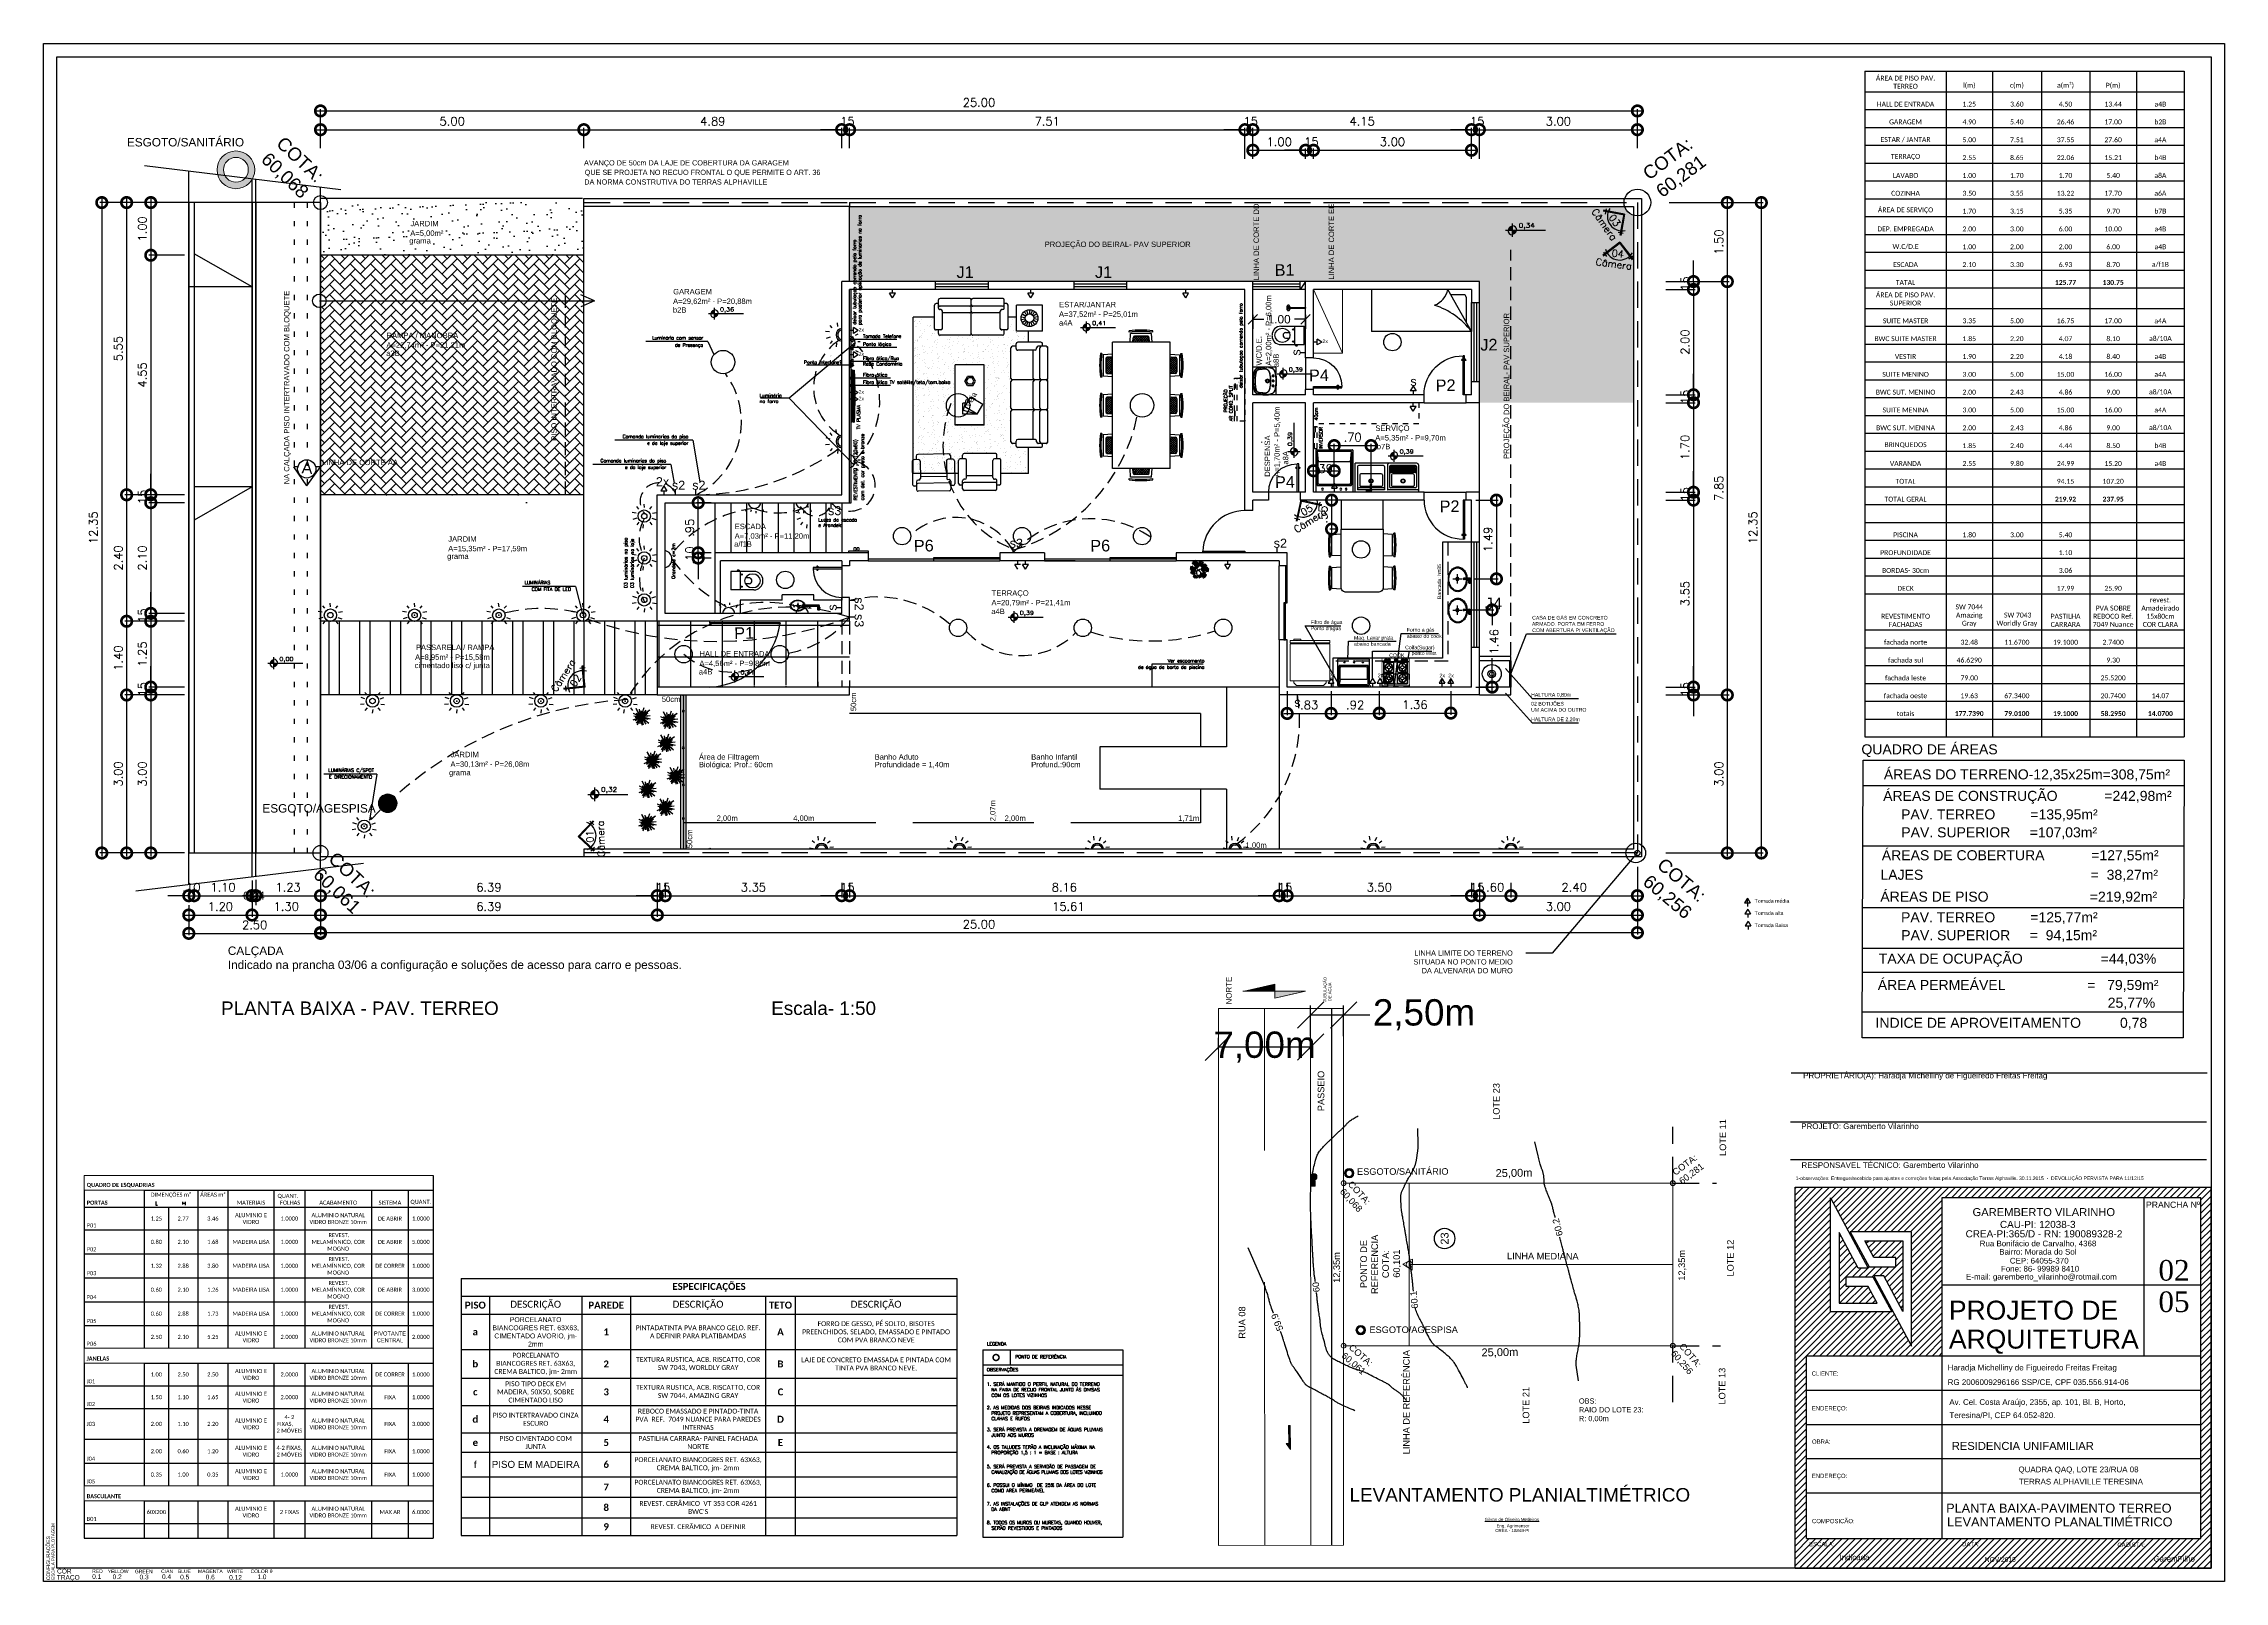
# Model space of a CAD drawing. Header units: millimetres. Extents: x 2182 to 2335, y 1488 to 1614.
# Drawn here: x 2238.26 to 2279.66, y 1489.51 to 1518.71 of the extents above; entities that cross this region are included whole.
import ezdxf
from ezdxf import colors
from ezdxf.entities.mleader import LeaderData, LeaderLine
from ezdxf.enums import TextEntityAlignment as Align
from ezdxf.math import Vec2, Vec3

# ---------------------------------------------------------------- set-up
doc = ezdxf.new("R2010")
doc.units = ezdxf.units.MM
for name, pattern in [('DASHED', [0.75, 0.5, -0.25]), ('DOT', [0.25, 0, -0.25]), ('HIDDEN', [0.375, 0.25, -0.125]), ('HIDDEN2', [0.1875, 0.125, -0.0625])]:
    doc.linetypes.add(name, pattern=pattern)
for name, color, linetype in [('01 nivel', 33, 'Continuous'), ('14-PRANCHA', 7, 'Continuous'), ('17-PRANCHA', 7, 'Continuous'), ('_CURVAS001', 1, 'Continuous'), ('_CURVAS002', 44, 'Continuous'), ('ACES', 7, 'Continuous'), ('ACES-I', 1, 'Continuous'), ('APCOZ', 7, 'Continuous'), ('CARIMBO', 7, 'Continuous'), ('contraventamentos', 7, 'Continuous'), ('cotas', 7, 'Continuous'), ('default', 7, 'Continuous'), ('FACHADA', 7, 'Continuous'), ('FURN', 7, 'Continuous'), ('L1', 1, 'Continuous'), ('Layer1', 1, 'Continuous'), ('LAYOUT', 7, 'Continuous'), ('LINHA_DE_PISO', 1, 'Continuous'), ('PAREDE', 7, 'Continuous'), ('Prancha', 6, 'Continuous'), ('SANHIDRO', 7, 'Continuous'), ('TEXTO2', 2, 'Continuous'), ('TEXTOS', 7, 'Continuous'), ('TX_n_lotes', 7, 'Continuous')]:
    doc.layers.add(name, color=color, linetype=linetype)
doc.layers.add('MOVEIS_LAB', color=3, linetype='Continuous', lineweight=15)
doc.layers.add('NORTE', color=7, linetype='Continuous', lineweight=0)
doc.styles.add('$PF_GREIDE', font='arial.ttf')
doc.styles.add('Anotativo', font='arial.ttf')
doc.styles.add('Arial', font='arial.ttf')
doc.styles.add('Arial1', font='arial.ttf')
doc.styles.add('Arial_2.3', font='arial.ttf', dxfattribs={"height": 2.3})
doc.styles.add('F60_1-50', font='romans.shx', dxfattribs={"width": 1.2, "height": 7.5})
doc.styles.add('ROMANS', font='romans')
doc.styles.get("Standard").update_dxf_attribs({"font": 'arial.ttf'})
doc.styles.add('Style-Arial', font='arial.ttf')
doc.styles.add('Swis721 Lt BT', font='swissl.ttf')
doc.styles.add('Times New Roman', font='times.ttf')
doc.dimstyles.new('1.100', dxfattribs={"dimtxt": 0.16, "dimasz": 0.18, "dimexe": 0.18, "dimexo": 0.0625, "dimgap": 0.09, "dimtad": 0, "dimzin": 0, "dimdsep": 46, "dimtxsty": 'Anotativo', "dimblk": 'ARCHTICK', "dimcen": 0.09, "dimclrd": 1, "dimclre": 7, "dimadec": 0, "dimazin": 0, "dimtfac": 1, "dimtix": 1, "dimtofl": 0, "dimtmove": 0, "dimatfit": 3, "dimfxl": 1, "dimtolj": 1, "dimtzin": 0, "dimarcsym": 0})
doc.dimstyles.new('1.50', dxfattribs={"dimtxt": 0.15, "dimasz": 0.18, "dimexe": 0.18, "dimexo": 0.0625, "dimgap": 0.09, "dimtad": 0, "dimlfac": 0.5, "dimzin": 0, "dimdsep": 46, "dimtxsty": 'Anotativo', "dimblk": 'ARCHTICK', "dimcen": 0.09, "dimclrd": 1, "dimclre": 7, "dimadec": 0, "dimazin": 0, "dimtfac": 1, "dimtix": 1, "dimtofl": 0, "dimtmove": 0, "dimatfit": 3, "dimfxl": 1, "dimtolj": 1, "dimtzin": 0, "dimarcsym": 0})
doc.dimstyles.new('PADRAO', dxfattribs={"dimtxt": 0.16, "dimasz": 0.4, "dimexe": 0.035, "dimexo": 0.08, "dimgap": 0.08, "dimtad": 1, "dimzin": 4, "dimdsep": 46, "dimtxsty": 'ROMANS', "dimblk": 'DOTSMALL', "dimcen": -0.09, "dimdle": 0.07, "dimclrd": 8, "dimclre": 8, "dimclrt": 3, "dimaunit": 1, "dimadec": 0, "dimazin": 0, "dimtfac": 1, "dimtix": 1, "dimtmove": 2, "dimatfit": 0, "dimldrblk": 'DOT', "dimfxl": 1, "dimtolj": 1, "dimarcsym": 0})
doc.dimstyles.get("Standard").update_dxf_attribs({"dimtxt": 0.15, "dimasz": 0.18, "dimexe": 0.18, "dimexo": 0.0625, "dimgap": 0.09, "dimtad": 0, "dimzin": 0, "dimdsep": 46, "dimtxsty": 'Anotativo', "dimblk": 'ARCHTICK', "dimcen": 0.09, "dimclrd": 1, "dimclre": 7, "dimadec": 0, "dimazin": 0, "dimtfac": 1, "dimtix": 1, "dimtofl": 0, "dimtmove": 0, "dimatfit": 3, "dimfxl": 1, "dimtolj": 1, "dimtzin": 0, "dimarcsym": 0})
pattern_1 = [(82.5, (1139.39742, 745.03722), (-0.28947889, 0.27115033), [0, -0.3127248, 0, -0.349758, 0, -0.3343275]), (52.5, (1139.3974, 745.0372), (-0.15309885, 0.6680336), [0, -0.1687068, 0, -0.2818638, 0, -0.1080135]), (12.5, (1139.21848, 744.85828), (0.45222286, 0.45386917), [0, -0.10287, 0, -0.370332, 0, -0.483489]), (2.5, (1139.2185, 744.8583), (0.3096477, 0.56501613), [0, -0.051435, 0, -0.2427732, 0, -0.277749])]
pattern_2 = [(180, (4528.694, 3018.3925), (-9e-16, -6.985), [5.08, -1.905]), (270, (4528.694, 3018.3925), (6.985, -1e-15), [5.08, -1.905])]

# ---------------------------------------------------------------- blocks, each defined once
blk = doc.blocks.new('PGIRO80')
at = {"color": 3}
for p, q in [((-0.0371, 0.2855), (-0.0371, 0.3012)), ((-0.036, 0.3025), (-0.0252, 0.3043)), ((-0.036, 0.2841), (-0.0252, 0.2823)), ((-0.0236, 0.2837), (-0.0236, 0.303)), ((-0.0236, 0.2978), (-0.0144, 0.2978)), ((-0.0236, 0.2933), (-0.0144, 0.2933)), ((-0.0236, 0.2888), (-0.0144, 0.2888)), ((-0.0144, 0.3023), (-0.0124, 0.3023)), ((-0.0144, 0.2843), (-0.0144, 0.3023)), ((-0.0144, 0.2843), (-0.0124, 0.2843)), ((-0.0124, -0.37), (-0.0124, 0.37)), ((-0.0124, 0.37), (0.0176, 0.37)), ((0.0176, -0.37), (0.0176, 0.37)), ((0.0176, 0.3023), (0.0196, 0.3023)), ((0.0176, 0.2843), (0.0196, 0.2843)), ((0.0196, 0.2843), (0.0196, 0.3023)), ((0.0196, 0.2978), (0.0289, 0.2978)), ((0.0196, 0.2933), (0.0289, 0.2933)), ((0.0196, 0.2888), (0.0289, 0.2888)), ((0.0289, 0.2837), (0.0289, 0.303)), ((0.0304, 0.3043), (0.0412, 0.3025)), ((0.0304, 0.2823), (0.0412, 0.2841)), ((0.0424, 0.2855), (0.0424, 0.3012)), ((-0.0424, -0.37), (-0.0124, -0.37)), ((-0.0124, -0.37), (0.0176, -0.37))]:
    blk.add_line(p, q, dxfattribs=at)
for centre, start, end in [((-0.0358, 0.3012), 98.1301, 180), ((-0.0358, 0.2855), 180, 261.8699), ((-0.025, 0.303), 0, 98.1301), ((-0.025, 0.2837), 261.8699, 0), ((0.0302, 0.303), 81.8699, 180), ((0.0302, 0.2837), 180, 278.1301), ((0.041, 0.3012), 0, 81.8699), ((0.041, 0.2855), 278.1301, 0)]:
    blk.add_arc(centre, 0.0014, start, end, dxfattribs=at)
blk.add_arc((0.0176, -0.37), 0.74, 0, 90)
blk = doc.blocks.new('CUBA-1')
for p, q in [((0.0079, -0.0963), (0.0079, 0.0837)), ((-0.0821, -0.0063), (0.0979, -0.0063))]:
    blk.add_line(p, q)
for centre, radius in [((0.0071, -0.0077), 0.0302), ((0.0079, -0.0063), 0.0188)]:
    blk.add_circle(centre, radius)
for centre, radius, start, end in [((-0.1001, -0.0001), 0.1359, 151.1911, 179.9578), ((-0.0519, -0.0263), 0.1907, 127.0741, 151.2577), ((-0.0918, -0.0008), 0.1268, 150.1598, 178.7802), ((-0.0917, -0.0008), 0.1269, 178.7811, 207.3927), ((-0.0484, -0.0257), 0.1768, 125.9821, 150.1587), ((-0.0207, -0.0682), 0.243, 107.309, 126.9878), ((-0.0207, -0.0639), 0.224, 106.2264, 125.9747), ((0, -0.1338), 0.3118, 90, 107.354), ((-0.0038, -0.1232), 0.2856, 88.6958, 106.1631), ((0, -0.1338), 0.3117, 72.6405, 90), ((-0.0034, -0.1235), 0.2859, 71.3115, 88.7773), ((0.0162, -0.0646), 0.2238, 51.4962, 71.2331), ((0.0207, -0.0682), 0.243, 53.0122, 72.691), ((0.0456, -0.0277), 0.1767, 27.3191, 51.5022), ((0.0519, -0.0263), 0.1907, 28.7423, 52.9259), ((0.0899, -0.005), 0.1269, 358.7811, 27.3927), ((0.1001, -0.0001), 0.1359, 0.0422, 28.8089), ((-0.1001, 0.0001), 0.1359, 180.0422, 208.8089), ((-0.0519, 0.0263), 0.1907, 208.7423, 232.9259), ((-0.0474, 0.0219), 0.1767, 207.3191, 231.5022), ((-0.0207, 0.0682), 0.243, 233.0122, 252.691), ((-0.018, 0.0588), 0.2238, 231.4962, 251.2331), ((0, 0.1338), 0.3117, 252.6405, 270), ((0.0016, 0.1177), 0.2859, 251.3115, 268.7773), ((0.002, 0.1174), 0.2856, 268.6958, 286.1631), ((0, 0.1338), 0.3118, 270, 287.354), ((0.0189, 0.0581), 0.224, 286.2264, 305.9747), ((0.0207, 0.0682), 0.243, 287.309, 306.9878), ((0.0466, 0.0199), 0.1768, 305.9821, 330.1587), ((0.0519, 0.0263), 0.1907, 307.0741, 331.2577), ((0.09, -0.005), 0.1268, 330.1598, 358.7802), ((0.1001, 0.0001), 0.1359, 331.1911, 359.9578)]:
    blk.add_arc(centre, radius, start, end)
blk = doc.blocks.new('_DOTSMALL')
at = {"color": 0, "linetype": 'ByBlock', "const_width": 0.5}
blk.add_lwpolyline([(-0.0625, 0, 1), (0.0625, 0, 1)], format="xyb", close=True, dxfattribs=at)
blk = doc.blocks.new('*D446')
at = {"layer": 'cotas', "color": 8, "lineweight": -2, "transparency": 16777216}
for p, q in [((2250.686, 1509.046), (2250.686, 1509.446)), ((2250.93, 1509.046), (2250.651, 1509.046)), ((2250.686, 1509.046), (2250.686, 1508.946)), ((2250.93, 1508.946), (2250.651, 1508.946)), ((2250.686, 1508.946), (2250.686, 1508.546))]:
    blk.add_line(p, q, dxfattribs=at)
at = {"layer": 'Defpoints', "color": 0, "transparency": 16777216}
for p in [(2251.01, 1509.046), (2250.686, 1508.946), (2251.01, 1508.946)]:
    blk.add_point(p, dxfattribs=at)
at = {"layer": 'cotas', "color": 8, "lineweight": -2, "transparency": 16777216, "xscale": 0.4, "yscale": 0.4, "zscale": 0.4}
for p, rotation in [((2250.686, 1509.046), 270), ((2250.686, 1508.946), 90)]:
    blk.add_blockref('_DOTSMALL', p, dxfattribs=dict(at, rotation=rotation))
at = {"layer": 'cotas', "color": 3, "transparency": 16777216, "insert": (2250.526, 1508.996), "char_height": 0.16, "attachment_point": 5, "rotation": 90, "style": 'ROMANS'}
blk.add_mtext('\\A1;.10', dxfattribs=at)
blk = doc.blocks.new('_DOT')
at = {"color": 0, "linetype": 'ByBlock'}
blk.add_line((-0.5, 0), (-1, 0), dxfattribs=at)
at = {"color": 0, "linetype": 'ByBlock', "const_width": 0.5}
blk.add_lwpolyline([(-0.25, 0, 1), (0.25, 0, 1)], format="xyb", close=True, dxfattribs=at)
blk = doc.blocks.new('*D447')
at = {"layer": 'cotas', "color": 8, "lineweight": -2, "transparency": 16777216}
for p, q in [((2250.686, 1509.046), (2250.686, 1509.446)), ((2250.93, 1509.046), (2250.651, 1509.046)), ((2250.686, 1508.946), (2250.686, 1509.046)), ((2250.93, 1508.946), (2250.651, 1508.946)), ((2250.686, 1508.946), (2250.686, 1508.546))]:
    blk.add_line(p, q, dxfattribs=at)
at = {"layer": 'Defpoints', "color": 0, "transparency": 16777216}
for p in [(2250.686, 1509.046), (2251.01, 1509.046), (2251.01, 1508.946)]:
    blk.add_point(p, dxfattribs=at)
at = {"layer": 'cotas', "color": 8, "lineweight": -2, "transparency": 16777216, "xscale": 0.4, "yscale": 0.4, "zscale": 0.4}
for p, rotation in [((2250.686, 1509.046), 270), ((2250.686, 1508.946), 90)]:
    blk.add_blockref('_DOTSMALL', p, dxfattribs=dict(at, rotation=rotation))
at = {"layer": 'cotas', "color": 3, "transparency": 16777216, "insert": (2250.526, 1508.996), "char_height": 0.16, "attachment_point": 5, "rotation": 90, "style": 'ROMANS'}
blk.add_mtext('\\A1;.10', dxfattribs=at)
blk = doc.blocks.new('*D448')
at = {"layer": 'cotas', "color": 8, "lineweight": -2, "transparency": 16777216}
for p, q in [((2250.93, 1509.997), (2250.651, 1509.997)), ((2250.686, 1508.976), (2250.686, 1510.067)), ((2250.93, 1509.046), (2250.651, 1509.046))]:
    blk.add_line(p, q, dxfattribs=at)
at = {"layer": 'Defpoints', "color": 0, "transparency": 16777216}
for p in [(2250.686, 1509.997), (2251.01, 1509.997), (2251.01, 1509.046)]:
    blk.add_point(p, dxfattribs=at)
at = {"layer": 'cotas', "color": 8, "lineweight": -2, "transparency": 16777216, "xscale": 0.4, "yscale": 0.4, "zscale": 0.4}
for p, rotation in [((2250.686, 1509.997), 90), ((2250.686, 1509.046), 270)]:
    blk.add_blockref('_DOTSMALL', p, dxfattribs=dict(at, rotation=rotation))
at = {"layer": 'cotas', "color": 3, "transparency": 16777216, "insert": (2250.526, 1509.522), "char_height": 0.16, "attachment_point": 5, "rotation": 90, "style": 'ROMANS'}
blk.add_mtext('\\A1;.95', dxfattribs=at)
blk = doc.blocks.new('TREEN')
for p, q in [((-0.1667, 0.0429), (0.0048, -0.0143)), ((-0.1667, 0.0429), (-0.0429, 0.0048)), ((-0.1191, 0.1572), (0.0048, -0.0143)), ((-0.1191, 0.1572), (-0.0238, 0.0143)), ((-0.1191, 0.081), (0.0048, -0.0143)), ((-0.1191, 0.081), (-0.0048, -0.0048)), ((-0.081, 0.0333), (0.0048, -0.0143)), ((-0.081, 0.0333), (-0.0429, 0.0048)), ((-0.0619, 0.1191), (0.0048, -0.0143)), ((-0.0619, 0.1191), (-0.0251, 0.0271)), ((-0.0333, 0.1), (0.0048, -0.0143)), ((-0.0333, 0.1), (0.002, 0.0116)), ((-0.0143, 0.1667), (0.0048, -0.0143)), ((-0.0143, 0.1667), (0.0048, 0.0238)), ((0.0048, -0.0143), (0.0429, 0.1667)), ((0.0048, 0.0238), (0.0429, 0.1667)), ((0.0048, -0.0143), (0.1286, 0.1381)), ((0.0048, -0.0143), (0.0524, 0.1191)), ((0.0048, -0.0143), (0.1476, 0.081)), ((0.0048, -0.0143), (0.1572, 0.0333)), ((0.0048, -0.0143), (0.1667, 0.0048)), ((0.0238, 0.0048), (0.1476, 0.081)), ((0.0238, -0.0048), (0.1572, 0.0333)), ((0.0238, -0.0143), (0.1667, 0.0048)), ((0.0258, 0.0195), (0.1286, 0.1381)), ((0.0258, 0.0195), (0.0524, 0.1191)), ((-0.1572, -0.1095), (0.0048, -0.0143)), ((-0.1572, -0.1095), (-0.0273, -0.0446)), ((-0.1381, -0.0429), (0.0048, -0.0143)), ((-0.1381, -0.0429), (-0.0159, -0.0265)), ((-0.1095, -0.0048), (0.0048, -0.0143)), ((-0.1095, -0.0048), (-0.0238, -0.0048)), ((-0.0619, -0.1572), (0.0048, -0.0143)), ((-0.0619, -0.1), (0.0048, -0.0143)), ((-0.0619, -0.1), (-0.0159, -0.0265)), ((-0.0619, -0.1572), (-0.0048, -0.0429)), ((-0.0619, -0.1572), (-0.0619, -0.1572)), ((-0.0143, -0.1476), (0.0048, -0.0143)), ((-0.0143, -0.1476), (-0.0048, -0.0429)), ((0.0048, -0.0143), (0.0714, -0.1667)), ((0.0048, -0.0143), (0.1667, -0.081)), ((0.0048, -0.0143), (0.0143, -0.1191)), ((0.0048, -0.0143), (0.1381, -0.0333)), ((0.0048, -0.0143), (0.081, -0.1191)), ((0.0048, -0.0143), (0.1286, -0.1)), ((0.0143, -0.1191), (0.0143, -0.0429)), ((0.0238, -0.0333), (0.081, -0.1191)), ((0.0238, -0.0429), (0.0714, -0.1667)), ((0.0333, -0.0238), (0.1381, -0.0333)), ((0.0429, -0.0333), (0.1667, -0.081)), ((0.0429, -0.0333), (0.1286, -0.1))]:
    blk.add_line(p, q)
blk = doc.blocks.new('PGIRO60')
at = {"color": 3}
for p, q in [((-0.0371, 0.1855), (-0.0371, 0.2012)), ((-0.036, 0.2025), (-0.0252, 0.2043)), ((-0.036, 0.1841), (-0.0252, 0.1823)), ((-0.0236, 0.1837), (-0.0236, 0.203)), ((-0.0124, -0.27), (-0.0124, 0.27)), ((-0.0124, 0.27), (0.0176, 0.27)), ((0.0176, -0.27), (0.0176, 0.27)), ((0.0289, 0.1837), (0.0289, 0.203)), ((0.0304, 0.2043), (0.0412, 0.2025)), ((0.0304, 0.1823), (0.0412, 0.1841)), ((0.0424, 0.1855), (0.0424, 0.2012)), ((-0.0424, -0.27), (-0.0124, -0.27)), ((-0.0124, -0.27), (0.0176, -0.27))]:
    blk.add_line(p, q, dxfattribs=at)
at = {"color": 1}
for p, q in [((-0.0236, 0.1978), (-0.0144, 0.1978)), ((-0.0236, 0.1933), (-0.0144, 0.1933)), ((-0.0236, 0.1888), (-0.0144, 0.1888)), ((-0.0144, 0.2023), (-0.0124, 0.2023)), ((-0.0144, 0.1843), (-0.0144, 0.2023)), ((-0.0144, 0.1843), (-0.0124, 0.1843)), ((0.0176, 0.2023), (0.0196, 0.2023)), ((0.0176, 0.1843), (0.0196, 0.1843)), ((0.0196, 0.1843), (0.0196, 0.2023)), ((0.0196, 0.1978), (0.0289, 0.1978)), ((0.0196, 0.1933), (0.0289, 0.1933)), ((0.0196, 0.1888), (0.0289, 0.1888))]:
    blk.add_line(p, q, dxfattribs=at)
at = {"color": 3}
for centre, start, end in [((-0.0358, 0.2012), 98.1301, 180), ((-0.0358, 0.1855), 180, 261.8699), ((-0.025, 0.203), 0, 98.1301), ((-0.025, 0.1837), 261.8699, 0), ((0.0302, 0.203), 81.8699, 180), ((0.0302, 0.1837), 180, 278.1301), ((0.041, 0.2012), 0, 81.8699), ((0.041, 0.1855), 278.1301, 0)]:
    blk.add_arc(centre, 0.0014, start, end, dxfattribs=at)
blk.add_arc((0.0176, -0.27), 0.54, 0, 90)
blk = doc.blocks.new('CHUV')
for p, q in [((-0.0065, -0.1081), (-0.0065, 0.1947)), ((-0.0065, 0.1947), (0.0079, 0.1947)), ((0.0079, -0.1081), (0.0079, 0.1947)), ((-0.0496, -0.1309), (-0.0496, -0.1309)), ((-0.0469, -0.1172), (-0.0065, -0.1081)), ((-0.0351, -0.1463), (-0.0065, -0.1081)), ((-0.0194, -0.1014), (-0.0065, -0.1081)), ((-0.0065, -0.1081), (-0.0054, -0.155)), ((0.0079, -0.1081), (0.0221, -0.1014)), ((0.0079, -0.1081), (0.0496, -0.1172)), ((0.0079, -0.1081), (0.029, -0.1495))]:
    blk.add_line(p, q)
for centre, radius, start, end in [((-0.0346, -0.1268), 0.0156, 142.5432, 180), ((-0.0346, -0.1268), 0.0156, 180, 195.2874), ((-0.0346, -0.135), 0.0156, 164.7126, 180), ((-0.0346, -0.135), 0.0156, 180, 217.4568), ((-0.0175, -0.1136), 0.0372, 209.4584, 241.7826), ((-0.0175, -0.1399), 0.0372, 118.2174, 142.422), ((-0.0175, -0.1218), 0.0372, 217.578, 241.7826), ((-0.0061, -0.1611), 0.0612, 102.5593, 118.2817), ((-0.0061, -0.0924), 0.0612, 241.7183, 257.4407), ((-0.0061, -0.1006), 0.0612, 241.7183, 257.4407), ((0.0013, -0.1947), 0.0957, 94.7338, 102.5548), ((0.0013, -0.0588), 0.0957, 257.4452, 270), ((0.0013, -0.067), 0.0957, 257.4452, 270), ((0.0007, -0.1061), 0.0075, 195.5241, 344.4759), ((0.0013, -0.0588), 0.0957, 270, 282.5548), ((0.0013, -0.067), 0.0957, 270, 282.5548), ((0.0013, -0.1947), 0.0957, 77.4452, 86.1063), ((0.0088, -0.1611), 0.0612, 61.7183, 77.4407), ((0.0088, -0.0924), 0.0612, 282.5593, 298.2817), ((0.0088, -0.1006), 0.0612, 282.5593, 298.2817), ((0.0202, -0.1399), 0.0372, 37.578, 61.7826), ((0.0202, -0.1136), 0.0372, 298.2174, 330.5416), ((0.0202, -0.1218), 0.0372, 298.2174, 322.422), ((0.0373, -0.1268), 0.0156, 0, 37.4568), ((0.0373, -0.135), 0.0156, 322.5432, 0), ((0.0373, -0.1268), 0.0156, 344.7126, 0), ((0.0373, -0.135), 0.0156, 0, 15.2874)]:
    blk.add_arc(centre, radius, start, end)
blk = doc.blocks.new('_ArchTick')
at = {"layer": 'contraventamentos'}
blk.add_line((-0.5, -0.5), (0.5, 0.5), dxfattribs=at)
blk = doc.blocks.new('*D392')
at = {"color": 7, "linetype": 'Continuous', "lineweight": -2, "transparency": 16777216}
for p, q in [((2261.216, 1513.566), (2261.216, 1513.3)), ((2262.216, 1513.566), (2262.216, 1513.3))]:
    blk.add_line(p, q, dxfattribs=at)
at = {"color": 1, "linetype": 'Continuous', "lineweight": -2, "transparency": 16777216}
for p, q in [((2261.216, 1513.48), (2261.426, 1513.48)), ((2262.216, 1513.48), (2262.006, 1513.48))]:
    blk.add_line(p, q, dxfattribs=at)
at = {"layer": 'Defpoints', "color": 0, "linetype": 'Continuous', "transparency": 16777216}
for p in [(2261.216, 1513.628), (2262.216, 1513.628), (2262.216, 1513.48)]:
    blk.add_point(p, dxfattribs=at)
at = {"color": 1, "linetype": 'Continuous', "lineweight": -2, "transparency": 16777216, "xscale": 0.18, "yscale": 0.18, "zscale": 0.18, "rotation": 180}
blk.add_blockref('_ArchTick', (2261.216, 1513.48), dxfattribs=at)
at = {"color": 1, "linetype": 'Continuous', "lineweight": -2, "transparency": 16777216, "xscale": 0.18, "yscale": 0.18, "zscale": 0.18}
blk.add_blockref('_ArchTick', (2262.216, 1513.48), dxfattribs=at)
at = {"color": 0, "linetype": 'Continuous', "transparency": 16777216, "insert": (2261.716, 1513.48), "char_height": 0.16, "attachment_point": 5, "style": 'Anotativo'}
blk.add_mtext('\\A1;1.00', dxfattribs=at)
blk = doc.blocks.new('*D393')
at = {"layer": 'cotas', "color": 8, "lineweight": -2, "transparency": 16777216}
for p, q in [((2243.446, 1517.436), (2268.586, 1517.436)), ((2243.516, 1516.732), (2243.516, 1517.471)), ((2268.516, 1516.732), (2268.516, 1517.471))]:
    blk.add_line(p, q, dxfattribs=at)
at = {"layer": 'Defpoints', "color": 0, "transparency": 16777216}
for p in [(2268.516, 1517.436), (2243.516, 1516.652), (2268.516, 1516.652)]:
    blk.add_point(p, dxfattribs=at)
at = {"layer": 'cotas', "color": 8, "lineweight": -2, "transparency": 16777216, "xscale": 0.4, "yscale": 0.4, "zscale": 0.4, "rotation": 180}
blk.add_blockref('_DOTSMALL', (2243.516, 1517.436), dxfattribs=at)
at = {"layer": 'cotas', "color": 8, "lineweight": -2, "transparency": 16777216, "xscale": 0.4, "yscale": 0.4, "zscale": 0.4}
blk.add_blockref('_DOTSMALL', (2268.516, 1517.436), dxfattribs=at)
at = {"layer": 'cotas', "color": 3, "transparency": 16777216, "insert": (2256.016, 1517.596), "char_height": 0.16, "attachment_point": 5, "style": 'ROMANS'}
blk.add_mtext('\\A1;25.00', dxfattribs=at)
blk = doc.blocks.new('*D394')
at = {"layer": 'cotas', "color": 8, "lineweight": -2, "transparency": 16777216}
for p, q in [((2240.936, 1510.147), (2239.801, 1510.147)), ((2239.836, 1510.217), (2239.836, 1507.676)), ((2240.936, 1507.746), (2239.801, 1507.746))]:
    blk.add_line(p, q, dxfattribs=at)
at = {"layer": 'Defpoints', "color": 0, "transparency": 16777216}
for p in [(2241.016, 1510.147), (2239.836, 1507.746), (2241.016, 1507.746)]:
    blk.add_point(p, dxfattribs=at)
at = {"layer": 'cotas', "color": 8, "lineweight": -2, "transparency": 16777216, "xscale": 0.4, "yscale": 0.4, "zscale": 0.4}
for p, rotation in [((2239.836, 1510.147), 90), ((2239.836, 1507.746), 270)]:
    blk.add_blockref('_DOTSMALL', p, dxfattribs=dict(at, rotation=rotation))
at = {"layer": 'cotas', "color": 3, "transparency": 16777216, "insert": (2239.676, 1508.947), "char_height": 0.16, "attachment_point": 5, "rotation": 90, "style": 'ROMANS'}
blk.add_mtext('\\A1;2.40', dxfattribs=at)
blk = doc.blocks.new('*D395')
at = {"layer": 'cotas', "color": 8, "lineweight": -2, "transparency": 16777216}
for p, q in [((2240.936, 1506.346), (2239.801, 1506.346)), ((2239.836, 1506.416), (2239.836, 1503.276)), ((2240.936, 1503.346), (2239.801, 1503.346))]:
    blk.add_line(p, q, dxfattribs=at)
at = {"layer": 'Defpoints', "color": 0, "transparency": 16777216}
for p in [(2241.016, 1506.346), (2239.836, 1503.346), (2241.016, 1503.346)]:
    blk.add_point(p, dxfattribs=at)
at = {"layer": 'cotas', "color": 8, "lineweight": -2, "transparency": 16777216, "xscale": 0.4, "yscale": 0.4, "zscale": 0.4}
for p, rotation in [((2239.836, 1506.346), 90), ((2239.836, 1503.346), 270)]:
    blk.add_blockref('_DOTSMALL', p, dxfattribs=dict(at, rotation=rotation))
at = {"layer": 'cotas', "color": 3, "transparency": 16777216, "insert": (2239.676, 1504.846), "char_height": 0.16, "attachment_point": 5, "rotation": 90, "style": 'ROMANS'}
blk.add_mtext('\\A1;3.00', dxfattribs=at)
blk = doc.blocks.new('*D396')
at = {"layer": 'cotas', "color": 8, "lineweight": -2, "transparency": 16777216}
for p, q in [((2240.936, 1506.346), (2240.259, 1506.346)), ((2240.294, 1506.416), (2240.294, 1503.276)), ((2240.936, 1503.346), (2240.259, 1503.346))]:
    blk.add_line(p, q, dxfattribs=at)
at = {"layer": 'Defpoints', "color": 0, "transparency": 16777216}
for p in [(2241.016, 1506.346), (2240.294, 1503.346), (2241.016, 1503.346)]:
    blk.add_point(p, dxfattribs=at)
at = {"layer": 'cotas', "color": 8, "lineweight": -2, "transparency": 16777216, "xscale": 0.4, "yscale": 0.4, "zscale": 0.4}
for p, rotation in [((2240.294, 1506.346), 90), ((2240.294, 1503.346), 270)]:
    blk.add_blockref('_DOTSMALL', p, dxfattribs=dict(at, rotation=rotation))
at = {"layer": 'cotas', "color": 3, "transparency": 16777216, "insert": (2240.134, 1504.846), "char_height": 0.16, "attachment_point": 5, "rotation": 90, "style": 'ROMANS'}
blk.add_mtext('\\A1;3.00', dxfattribs=at)
blk = doc.blocks.new('*D397')
at = {"layer": 'cotas', "color": 8, "lineweight": -2, "transparency": 16777216}
for p, q in [((2249.99, 1502.535), (2253.48, 1502.535)), ((2250.06, 1502.778), (2250.06, 1502.5)), ((2253.41, 1502.778), (2253.41, 1502.5))]:
    blk.add_line(p, q, dxfattribs=at)
at = {"layer": 'Defpoints', "color": 0, "transparency": 16777216}
for p in [(2250.06, 1502.858), (2253.41, 1502.858), (2253.41, 1502.535)]:
    blk.add_point(p, dxfattribs=at)
at = {"layer": 'cotas', "color": 8, "lineweight": -2, "transparency": 16777216, "xscale": 0.4, "yscale": 0.4, "zscale": 0.4, "rotation": 180}
blk.add_blockref('_DOTSMALL', (2250.06, 1502.535), dxfattribs=at)
at = {"layer": 'cotas', "color": 8, "lineweight": -2, "transparency": 16777216, "xscale": 0.4, "yscale": 0.4, "zscale": 0.4}
blk.add_blockref('_DOTSMALL', (2253.41, 1502.535), dxfattribs=at)
at = {"layer": 'cotas', "color": 3, "transparency": 16777216, "insert": (2251.735, 1502.695), "char_height": 0.16, "attachment_point": 5, "style": 'ROMANS'}
blk.add_mtext('\\A1;3.35', dxfattribs=at)
blk = doc.blocks.new('*D398')
at = {"layer": 'cotas', "color": 8, "lineweight": -2, "transparency": 16777216}
for p, q in [((2265.516, 1502.778), (2265.516, 1502.133)), ((2268.516, 1502.778), (2268.516, 1502.133)), ((2265.446, 1502.168), (2268.586, 1502.168))]:
    blk.add_line(p, q, dxfattribs=at)
at = {"layer": 'Defpoints', "color": 0, "transparency": 16777216}
for p in [(2265.516, 1502.858), (2268.516, 1502.858), (2268.516, 1502.168)]:
    blk.add_point(p, dxfattribs=at)
at = {"layer": 'cotas', "color": 8, "lineweight": -2, "transparency": 16777216, "xscale": 0.4, "yscale": 0.4, "zscale": 0.4, "rotation": 180}
blk.add_blockref('_DOTSMALL', (2265.516, 1502.168), dxfattribs=at)
at = {"layer": 'cotas', "color": 8, "lineweight": -2, "transparency": 16777216, "xscale": 0.4, "yscale": 0.4, "zscale": 0.4}
blk.add_blockref('_DOTSMALL', (2268.516, 1502.168), dxfattribs=at)
at = {"layer": 'cotas', "color": 3, "transparency": 16777216, "insert": (2267.016, 1502.328), "char_height": 0.16, "attachment_point": 5, "style": 'ROMANS'}
blk.add_mtext('\\A1;3.00', dxfattribs=at)
blk = doc.blocks.new('*D399')
at = {"layer": 'cotas', "color": 8, "lineweight": -2, "transparency": 16777216}
for p, q in [((2248.446, 1517.08), (2253.48, 1517.08)), ((2248.516, 1516.732), (2248.516, 1517.115)), ((2253.41, 1516.732), (2253.41, 1517.115))]:
    blk.add_line(p, q, dxfattribs=at)
at = {"layer": 'Defpoints', "color": 0, "transparency": 16777216}
for p in [(2253.41, 1517.08), (2248.516, 1516.652), (2253.41, 1516.652)]:
    blk.add_point(p, dxfattribs=at)
at = {"layer": 'cotas', "color": 8, "lineweight": -2, "transparency": 16777216, "xscale": 0.4, "yscale": 0.4, "zscale": 0.4, "rotation": 180}
blk.add_blockref('_DOTSMALL', (2248.516, 1517.08), dxfattribs=at)
at = {"layer": 'cotas', "color": 8, "lineweight": -2, "transparency": 16777216, "xscale": 0.4, "yscale": 0.4, "zscale": 0.4}
blk.add_blockref('_DOTSMALL', (2253.41, 1517.08), dxfattribs=at)
at = {"layer": 'cotas', "color": 3, "transparency": 16777216, "insert": (2250.963, 1517.24), "char_height": 0.16, "attachment_point": 5, "style": 'ROMANS'}
blk.add_mtext('\\A1;4.89', dxfattribs=at)
blk = doc.blocks.new('*D400')
at = {"layer": 'cotas', "color": 8, "lineweight": -2, "transparency": 16777216}
for p, q in [((2253.41, 1517.08), (2253.01, 1517.08)), ((2253.41, 1516.732), (2253.41, 1517.115)), ((2253.41, 1517.08), (2253.56, 1517.08)), ((2253.56, 1516.732), (2253.56, 1517.115)), ((2253.56, 1517.08), (2253.96, 1517.08))]:
    blk.add_line(p, q, dxfattribs=at)
at = {"layer": 'Defpoints', "color": 0, "transparency": 16777216}
for p in [(2253.56, 1517.08), (2253.41, 1516.652), (2253.56, 1516.652)]:
    blk.add_point(p, dxfattribs=at)
at = {"layer": 'cotas', "color": 8, "lineweight": -2, "transparency": 16777216, "xscale": 0.4, "yscale": 0.4, "zscale": 0.4}
blk.add_blockref('_DOTSMALL', (2253.41, 1517.08), dxfattribs=at)
at = {"layer": 'cotas', "color": 8, "lineweight": -2, "transparency": 16777216, "xscale": 0.4, "yscale": 0.4, "zscale": 0.4, "rotation": 180}
blk.add_blockref('_DOTSMALL', (2253.56, 1517.08), dxfattribs=at)
at = {"layer": 'cotas', "color": 3, "transparency": 16777216, "insert": (2253.485, 1517.24), "char_height": 0.16, "attachment_point": 5, "style": 'ROMANS'}
blk.add_mtext('\\A1;.15', dxfattribs=at)
blk = doc.blocks.new('*D401')
at = {"layer": 'cotas', "color": 8, "lineweight": -2, "transparency": 16777216}
for p, q in [((2253.49, 1517.08), (2261.136, 1517.08)), ((2253.56, 1516.732), (2253.56, 1517.115)), ((2261.066, 1516.525), (2261.066, 1517.115))]:
    blk.add_line(p, q, dxfattribs=at)
at = {"layer": 'Defpoints', "color": 0, "transparency": 16777216}
for p in [(2261.066, 1517.08), (2253.56, 1516.652), (2261.066, 1516.445)]:
    blk.add_point(p, dxfattribs=at)
at = {"layer": 'cotas', "color": 8, "lineweight": -2, "transparency": 16777216, "xscale": 0.4, "yscale": 0.4, "zscale": 0.4, "rotation": 180}
blk.add_blockref('_DOTSMALL', (2253.56, 1517.08), dxfattribs=at)
at = {"layer": 'cotas', "color": 8, "lineweight": -2, "transparency": 16777216, "xscale": 0.4, "yscale": 0.4, "zscale": 0.4}
blk.add_blockref('_DOTSMALL', (2261.066, 1517.08), dxfattribs=at)
at = {"layer": 'cotas', "color": 3, "transparency": 16777216, "insert": (2257.313, 1517.24), "char_height": 0.16, "attachment_point": 5, "style": 'ROMANS'}
blk.add_mtext('\\A1;7.51', dxfattribs=at)
blk = doc.blocks.new('*D402')
at = {"layer": 'cotas', "color": 8, "lineweight": -2, "transparency": 16777216}
for p, q in [((2243.446, 1517.08), (2248.586, 1517.08)), ((2243.516, 1516.732), (2243.516, 1517.115)), ((2248.516, 1516.732), (2248.516, 1517.115))]:
    blk.add_line(p, q, dxfattribs=at)
at = {"layer": 'Defpoints', "color": 0, "transparency": 16777216}
for p in [(2248.516, 1517.08), (2243.516, 1516.652), (2248.516, 1516.652)]:
    blk.add_point(p, dxfattribs=at)
at = {"layer": 'cotas', "color": 8, "lineweight": -2, "transparency": 16777216, "xscale": 0.4, "yscale": 0.4, "zscale": 0.4, "rotation": 180}
blk.add_blockref('_DOTSMALL', (2243.516, 1517.08), dxfattribs=at)
at = {"layer": 'cotas', "color": 8, "lineweight": -2, "transparency": 16777216, "xscale": 0.4, "yscale": 0.4, "zscale": 0.4}
blk.add_blockref('_DOTSMALL', (2248.516, 1517.08), dxfattribs=at)
at = {"layer": 'cotas', "color": 3, "transparency": 16777216, "insert": (2246.016, 1517.24), "char_height": 0.16, "attachment_point": 5, "style": 'ROMANS'}
blk.add_mtext('\\A1;5.00', dxfattribs=at)
blk = doc.blocks.new('*D403')
at = {"layer": 'cotas', "color": 8, "lineweight": -2, "transparency": 16777216}
for p, q in [((2261.066, 1517.08), (2260.666, 1517.08)), ((2261.066, 1516.525), (2261.066, 1517.115)), ((2261.066, 1517.08), (2261.216, 1517.08)), ((2261.216, 1516.525), (2261.216, 1517.115)), ((2261.216, 1517.08), (2261.616, 1517.08))]:
    blk.add_line(p, q, dxfattribs=at)
at = {"layer": 'Defpoints', "color": 0, "transparency": 16777216}
for p in [(2261.216, 1517.08), (2261.066, 1516.445), (2261.216, 1516.445)]:
    blk.add_point(p, dxfattribs=at)
at = {"layer": 'cotas', "color": 8, "lineweight": -2, "transparency": 16777216, "xscale": 0.4, "yscale": 0.4, "zscale": 0.4}
blk.add_blockref('_DOTSMALL', (2261.066, 1517.08), dxfattribs=at)
at = {"layer": 'cotas', "color": 8, "lineweight": -2, "transparency": 16777216, "xscale": 0.4, "yscale": 0.4, "zscale": 0.4, "rotation": 180}
blk.add_blockref('_DOTSMALL', (2261.216, 1517.08), dxfattribs=at)
at = {"layer": 'cotas', "color": 3, "transparency": 16777216, "insert": (2261.141, 1517.24), "char_height": 0.16, "attachment_point": 5, "style": 'ROMANS'}
blk.add_mtext('\\A1;.15', dxfattribs=at)
blk = doc.blocks.new('*D404')
at = {"layer": 'cotas', "color": 8, "lineweight": -2, "transparency": 16777216}
for p, q in [((2261.146, 1517.08), (2265.436, 1517.08)), ((2261.216, 1516.525), (2261.216, 1517.115)), ((2265.366, 1516.732), (2265.366, 1517.115))]:
    blk.add_line(p, q, dxfattribs=at)
at = {"layer": 'Defpoints', "color": 0, "transparency": 16777216}
for p in [(2265.366, 1517.08), (2265.366, 1516.652), (2261.216, 1516.445)]:
    blk.add_point(p, dxfattribs=at)
at = {"layer": 'cotas', "color": 8, "lineweight": -2, "transparency": 16777216, "xscale": 0.4, "yscale": 0.4, "zscale": 0.4, "rotation": 180}
blk.add_blockref('_DOTSMALL', (2261.216, 1517.08), dxfattribs=at)
at = {"layer": 'cotas', "color": 8, "lineweight": -2, "transparency": 16777216, "xscale": 0.4, "yscale": 0.4, "zscale": 0.4}
blk.add_blockref('_DOTSMALL', (2265.366, 1517.08), dxfattribs=at)
at = {"layer": 'cotas', "color": 3, "transparency": 16777216, "insert": (2263.291, 1517.24), "char_height": 0.16, "attachment_point": 5, "style": 'ROMANS'}
blk.add_mtext('\\A1;4.15', dxfattribs=at)
blk = doc.blocks.new('*D405')
at = {"layer": 'cotas', "color": 8, "lineweight": -2, "transparency": 16777216}
for p, q in [((2265.446, 1517.08), (2268.586, 1517.08)), ((2265.516, 1516.732), (2265.516, 1517.115)), ((2268.516, 1516.732), (2268.516, 1517.115))]:
    blk.add_line(p, q, dxfattribs=at)
at = {"layer": 'Defpoints', "color": 0, "transparency": 16777216}
for p in [(2268.516, 1517.08), (2265.516, 1516.652), (2268.516, 1516.652)]:
    blk.add_point(p, dxfattribs=at)
at = {"layer": 'cotas', "color": 8, "lineweight": -2, "transparency": 16777216, "xscale": 0.4, "yscale": 0.4, "zscale": 0.4, "rotation": 180}
blk.add_blockref('_DOTSMALL', (2265.516, 1517.08), dxfattribs=at)
at = {"layer": 'cotas', "color": 8, "lineweight": -2, "transparency": 16777216, "xscale": 0.4, "yscale": 0.4, "zscale": 0.4}
blk.add_blockref('_DOTSMALL', (2268.516, 1517.08), dxfattribs=at)
at = {"layer": 'cotas', "color": 3, "transparency": 16777216, "insert": (2267.016, 1517.24), "char_height": 0.16, "attachment_point": 5, "style": 'ROMANS'}
blk.add_mtext('\\A1;3.00', dxfattribs=at)
blk = doc.blocks.new('*D406')
at = {"layer": 'cotas', "color": 8, "lineweight": -2, "transparency": 16777216}
for p, q in [((2265.366, 1517.08), (2264.966, 1517.08)), ((2265.366, 1516.732), (2265.366, 1517.115)), ((2265.366, 1517.08), (2265.516, 1517.08)), ((2265.516, 1516.525), (2265.516, 1517.115)), ((2265.516, 1517.08), (2265.916, 1517.08))]:
    blk.add_line(p, q, dxfattribs=at)
at = {"layer": 'Defpoints', "color": 0, "transparency": 16777216}
for p in [(2265.516, 1517.08), (2265.366, 1516.652), (2265.516, 1516.445)]:
    blk.add_point(p, dxfattribs=at)
at = {"layer": 'cotas', "color": 8, "lineweight": -2, "transparency": 16777216, "xscale": 0.4, "yscale": 0.4, "zscale": 0.4}
blk.add_blockref('_DOTSMALL', (2265.366, 1517.08), dxfattribs=at)
at = {"layer": 'cotas', "color": 8, "lineweight": -2, "transparency": 16777216, "xscale": 0.4, "yscale": 0.4, "zscale": 0.4, "rotation": 180}
blk.add_blockref('_DOTSMALL', (2265.516, 1517.08), dxfattribs=at)
at = {"layer": 'cotas', "color": 3, "transparency": 16777216, "insert": (2265.441, 1517.24), "char_height": 0.16, "attachment_point": 5, "style": 'ROMANS'}
blk.add_mtext('\\A1;.15', dxfattribs=at)
blk = doc.blocks.new('*D407')
at = {"layer": 'cotas', "color": 8, "lineweight": -2, "transparency": 16777216}
for p, q in [((2262.296, 1516.689), (2265.436, 1516.689)), ((2262.366, 1516.525), (2262.366, 1516.724)), ((2265.366, 1516.525), (2265.366, 1516.724))]:
    blk.add_line(p, q, dxfattribs=at)
at = {"layer": 'Defpoints', "color": 0, "transparency": 16777216}
for p in [(2265.366, 1516.689), (2262.366, 1516.445), (2265.366, 1516.445)]:
    blk.add_point(p, dxfattribs=at)
at = {"layer": 'cotas', "color": 8, "lineweight": -2, "transparency": 16777216, "xscale": 0.4, "yscale": 0.4, "zscale": 0.4, "rotation": 180}
blk.add_blockref('_DOTSMALL', (2262.366, 1516.689), dxfattribs=at)
at = {"layer": 'cotas', "color": 8, "lineweight": -2, "transparency": 16777216, "xscale": 0.4, "yscale": 0.4, "zscale": 0.4}
blk.add_blockref('_DOTSMALL', (2265.366, 1516.689), dxfattribs=at)
at = {"layer": 'cotas', "color": 3, "transparency": 16777216, "insert": (2263.866, 1516.849), "char_height": 0.16, "attachment_point": 5, "style": 'ROMANS'}
blk.add_mtext('\\A1;3.00', dxfattribs=at)
blk = doc.blocks.new('*D449')
at = {"layer": 'cotas', "color": 8, "lineweight": -2, "transparency": 16777216}
for p, q in [((2241.016, 1502.535), (2240.616, 1502.535)), ((2241.016, 1502.662), (2241.016, 1502.5)), ((2241.016, 1502.535), (2241.116, 1502.535)), ((2241.116, 1502.675), (2241.116, 1502.5)), ((2241.116, 1502.535), (2241.516, 1502.535))]:
    blk.add_line(p, q, dxfattribs=at)
at = {"layer": 'Defpoints', "color": 0, "transparency": 16777216}
for p in [(2241.016, 1502.742), (2241.116, 1502.755), (2241.116, 1502.535)]:
    blk.add_point(p, dxfattribs=at)
at = {"layer": 'cotas', "color": 8, "lineweight": -2, "transparency": 16777216, "xscale": 0.4, "yscale": 0.4, "zscale": 0.4}
blk.add_blockref('_DOTSMALL', (2241.016, 1502.535), dxfattribs=at)
at = {"layer": 'cotas', "color": 8, "lineweight": -2, "transparency": 16777216, "xscale": 0.4, "yscale": 0.4, "zscale": 0.4, "rotation": 180}
blk.add_blockref('_DOTSMALL', (2241.116, 1502.535), dxfattribs=at)
at = {"layer": 'cotas', "color": 3, "transparency": 16777216, "insert": (2241.066, 1502.695), "char_height": 0.16, "attachment_point": 5, "style": 'ROMANS'}
blk.add_mtext('\\A1;.10', dxfattribs=at)
blk = doc.blocks.new('*D408')
at = {"layer": 'cotas', "color": 8, "lineweight": -2, "transparency": 16777216}
for p, q in [((2261.146, 1516.689), (2262.286, 1516.689)), ((2261.216, 1516.525), (2261.216, 1516.724)), ((2262.216, 1516.525), (2262.216, 1516.724))]:
    blk.add_line(p, q, dxfattribs=at)
at = {"layer": 'Defpoints', "color": 0, "transparency": 16777216}
for p in [(2262.216, 1516.689), (2261.216, 1516.445), (2262.216, 1516.445)]:
    blk.add_point(p, dxfattribs=at)
at = {"layer": 'cotas', "color": 8, "lineweight": -2, "transparency": 16777216, "xscale": 0.4, "yscale": 0.4, "zscale": 0.4, "rotation": 180}
blk.add_blockref('_DOTSMALL', (2261.216, 1516.689), dxfattribs=at)
at = {"layer": 'cotas', "color": 8, "lineweight": -2, "transparency": 16777216, "xscale": 0.4, "yscale": 0.4, "zscale": 0.4}
blk.add_blockref('_DOTSMALL', (2262.216, 1516.689), dxfattribs=at)
at = {"layer": 'cotas', "color": 3, "transparency": 16777216, "insert": (2261.716, 1516.849), "char_height": 0.16, "attachment_point": 5, "style": 'ROMANS'}
blk.add_mtext('\\A1;1.00', dxfattribs=at)
blk = doc.blocks.new('*D409')
at = {"layer": 'cotas', "color": 8, "lineweight": -2, "transparency": 16777216}
for p, q in [((2262.216, 1516.689), (2261.816, 1516.689)), ((2262.216, 1516.525), (2262.216, 1516.724)), ((2262.216, 1516.689), (2262.366, 1516.689)), ((2262.366, 1516.525), (2262.366, 1516.724)), ((2262.366, 1516.689), (2262.766, 1516.689))]:
    blk.add_line(p, q, dxfattribs=at)
at = {"layer": 'Defpoints', "color": 0, "transparency": 16777216}
for p in [(2262.366, 1516.689), (2262.216, 1516.445), (2262.366, 1516.445)]:
    blk.add_point(p, dxfattribs=at)
at = {"layer": 'cotas', "color": 8, "lineweight": -2, "transparency": 16777216, "xscale": 0.4, "yscale": 0.4, "zscale": 0.4}
blk.add_blockref('_DOTSMALL', (2262.216, 1516.689), dxfattribs=at)
at = {"layer": 'cotas', "color": 8, "lineweight": -2, "transparency": 16777216, "xscale": 0.4, "yscale": 0.4, "zscale": 0.4, "rotation": 180}
blk.add_blockref('_DOTSMALL', (2262.366, 1516.689), dxfattribs=at)
at = {"layer": 'cotas', "color": 3, "transparency": 16777216, "insert": (2262.291, 1516.849), "char_height": 0.16, "attachment_point": 5, "style": 'ROMANS'}
blk.add_mtext('\\A1;.15', dxfattribs=at)
blk = doc.blocks.new('*D410')
at = {"layer": 'cotas', "color": 8, "lineweight": -2, "transparency": 16777216}
for p, q in [((2242.216, 1502.5), (2242.216, 1502.133)), ((2243.516, 1502.659), (2243.516, 1502.133)), ((2242.146, 1502.168), (2243.586, 1502.168))]:
    blk.add_line(p, q, dxfattribs=at)
at = {"layer": 'Defpoints', "color": 0, "transparency": 16777216}
for p in [(2242.216, 1502.58), (2243.516, 1502.739), (2243.516, 1502.168)]:
    blk.add_point(p, dxfattribs=at)
at = {"layer": 'cotas', "color": 8, "lineweight": -2, "transparency": 16777216, "xscale": 0.4, "yscale": 0.4, "zscale": 0.4, "rotation": 180}
blk.add_blockref('_DOTSMALL', (2242.216, 1502.168), dxfattribs=at)
at = {"layer": 'cotas', "color": 8, "lineweight": -2, "transparency": 16777216, "xscale": 0.4, "yscale": 0.4, "zscale": 0.4}
blk.add_blockref('_DOTSMALL', (2243.516, 1502.168), dxfattribs=at)
at = {"layer": 'cotas', "color": 3, "transparency": 16777216, "insert": (2242.866, 1502.328), "char_height": 0.16, "attachment_point": 5, "style": 'ROMANS'}
blk.add_mtext('\\A1;1.30', dxfattribs=at)
blk = doc.blocks.new('*D411')
at = {"layer": 'cotas', "color": 8, "lineweight": -2, "transparency": 16777216}
for p, q in [((2243.516, 1502.487), (2243.516, 1501.785)), ((2241.016, 1502.183), (2241.016, 1501.785)), ((2240.946, 1501.82), (2243.586, 1501.82))]:
    blk.add_line(p, q, dxfattribs=at)
at = {"layer": 'Defpoints', "color": 0, "transparency": 16777216}
for p in [(2243.516, 1502.567), (2241.016, 1502.263), (2243.516, 1501.82)]:
    blk.add_point(p, dxfattribs=at)
at = {"layer": 'cotas', "color": 8, "lineweight": -2, "transparency": 16777216, "xscale": 0.4, "yscale": 0.4, "zscale": 0.4, "rotation": 180}
blk.add_blockref('_DOTSMALL', (2241.016, 1501.82), dxfattribs=at)
at = {"layer": 'cotas', "color": 8, "lineweight": -2, "transparency": 16777216, "xscale": 0.4, "yscale": 0.4, "zscale": 0.4}
blk.add_blockref('_DOTSMALL', (2243.516, 1501.82), dxfattribs=at)
at = {"layer": 'cotas', "color": 3, "transparency": 16777216, "insert": (2242.266, 1501.98), "char_height": 0.16, "attachment_point": 5, "style": 'ROMANS'}
blk.add_mtext('\\A1;2.50', dxfattribs=at)
blk = doc.blocks.new('*D412')
at = {"layer": 'cotas', "color": 8, "lineweight": -2, "transparency": 16777216}
for p, q in [((2242.216, 1502.5), (2242.216, 1502.133)), ((2240.946, 1502.168), (2242.286, 1502.168)), ((2241.016, 1502.354), (2241.016, 1502.133))]:
    blk.add_line(p, q, dxfattribs=at)
at = {"layer": 'Defpoints', "color": 0, "transparency": 16777216}
for p in [(2241.016, 1502.434), (2242.216, 1502.58), (2242.216, 1502.168)]:
    blk.add_point(p, dxfattribs=at)
at = {"layer": 'cotas', "color": 8, "lineweight": -2, "transparency": 16777216, "xscale": 0.4, "yscale": 0.4, "zscale": 0.4, "rotation": 180}
blk.add_blockref('_DOTSMALL', (2241.016, 1502.168), dxfattribs=at)
at = {"layer": 'cotas', "color": 8, "lineweight": -2, "transparency": 16777216, "xscale": 0.4, "yscale": 0.4, "zscale": 0.4}
blk.add_blockref('_DOTSMALL', (2242.216, 1502.168), dxfattribs=at)
at = {"layer": 'cotas', "color": 3, "transparency": 16777216, "insert": (2241.616, 1502.328), "char_height": 0.16, "attachment_point": 5, "style": 'ROMANS'}
blk.add_mtext('\\A1;1.20', dxfattribs=at)
blk = doc.blocks.new('*D450')
at = {"layer": 'cotas', "color": 8, "lineweight": -2, "transparency": 16777216}
for p, q in [((2241.046, 1502.535), (2242.286, 1502.535)), ((2241.116, 1502.675), (2241.116, 1502.5)), ((2242.216, 1502.808), (2242.216, 1502.5))]:
    blk.add_line(p, q, dxfattribs=at)
at = {"layer": 'Defpoints', "color": 0, "transparency": 16777216}
for p in [(2242.216, 1502.888), (2241.116, 1502.755), (2242.216, 1502.535)]:
    blk.add_point(p, dxfattribs=at)
at = {"layer": 'cotas', "color": 8, "lineweight": -2, "transparency": 16777216, "xscale": 0.4, "yscale": 0.4, "zscale": 0.4, "rotation": 180}
blk.add_blockref('_DOTSMALL', (2241.116, 1502.535), dxfattribs=at)
at = {"layer": 'cotas', "color": 8, "lineweight": -2, "transparency": 16777216, "xscale": 0.4, "yscale": 0.4, "zscale": 0.4}
blk.add_blockref('_DOTSMALL', (2242.216, 1502.535), dxfattribs=at)
at = {"layer": 'cotas', "color": 3, "transparency": 16777216, "insert": (2241.666, 1502.695), "char_height": 0.16, "attachment_point": 5, "style": 'ROMANS'}
blk.add_mtext('\\A1;1.10', dxfattribs=at)
blk = doc.blocks.new('*D413')
at = {"layer": 'cotas', "color": 8, "lineweight": -2, "transparency": 16777216}
for p, q in [((2242.216, 1502.535), (2243.586, 1502.535)), ((2242.286, 1502.808), (2242.286, 1502.5)), ((2243.516, 1502.778), (2243.516, 1502.5))]:
    blk.add_line(p, q, dxfattribs=at)
at = {"layer": 'Defpoints', "color": 0, "transparency": 16777216}
for p in [(2242.286, 1502.888), (2243.516, 1502.858), (2243.516, 1502.535)]:
    blk.add_point(p, dxfattribs=at)
at = {"layer": 'cotas', "color": 8, "lineweight": -2, "transparency": 16777216, "xscale": 0.4, "yscale": 0.4, "zscale": 0.4, "rotation": 180}
blk.add_blockref('_DOTSMALL', (2242.286, 1502.535), dxfattribs=at)
at = {"layer": 'cotas', "color": 8, "lineweight": -2, "transparency": 16777216, "xscale": 0.4, "yscale": 0.4, "zscale": 0.4}
blk.add_blockref('_DOTSMALL', (2243.516, 1502.535), dxfattribs=at)
at = {"layer": 'cotas', "color": 3, "transparency": 16777216, "insert": (2242.901, 1502.695), "char_height": 0.16, "attachment_point": 5, "style": 'ROMANS'}
blk.add_mtext('\\A1;1.23', dxfattribs=at)
blk = doc.blocks.new('*D414')
at = {"layer": 'cotas', "color": 8, "lineweight": -2, "transparency": 16777216}
for p, q in [((2269.581, 1514.196), (2269.581, 1514.596)), ((2269.059, 1514.196), (2269.616, 1514.196)), ((2269.059, 1514.046), (2269.616, 1514.046)), ((2269.581, 1514.196), (2269.581, 1514.046)), ((2269.581, 1514.046), (2269.581, 1513.646))]:
    blk.add_line(p, q, dxfattribs=at)
at = {"layer": 'Defpoints', "color": 0, "transparency": 16777216}
for p in [(2268.979, 1514.196), (2268.979, 1514.046), (2269.581, 1514.046)]:
    blk.add_point(p, dxfattribs=at)
at = {"layer": 'cotas', "color": 8, "lineweight": -2, "transparency": 16777216, "xscale": 0.4, "yscale": 0.4, "zscale": 0.4}
for p, rotation in [((2269.581, 1514.196), 270), ((2269.581, 1514.046), 90)]:
    blk.add_blockref('_DOTSMALL', p, dxfattribs=dict(at, rotation=rotation))
at = {"layer": 'cotas', "color": 3, "transparency": 16777216, "insert": (2269.421, 1514.121), "char_height": 0.16, "attachment_point": 5, "rotation": 90, "style": 'ROMANS'}
blk.add_mtext('\\A1;.15', dxfattribs=at)
blk = doc.blocks.new('*D451')
at = {"color": 7, "linetype": 'Continuous', "lineweight": -2, "transparency": 16777216}
for p, q in [((2242.216, 1502.826), (2242.216, 1502.355)), ((2242.286, 1502.834), (2242.286, 1502.355))]:
    blk.add_line(p, q, dxfattribs=at)
at = {"color": 1, "linetype": 'Continuous', "lineweight": -2, "transparency": 16777216}
for p, q in [((2242.216, 1502.535), (2242.036, 1502.535)), ((2242.286, 1502.535), (2242.466, 1502.535))]:
    blk.add_line(p, q, dxfattribs=at)
at = {"layer": 'Defpoints', "color": 0, "linetype": 'Continuous', "transparency": 16777216}
for p in [(2242.216, 1502.888), (2242.286, 1502.897), (2242.286, 1502.535)]:
    blk.add_point(p, dxfattribs=at)
at = {"color": 1, "linetype": 'Continuous', "lineweight": -2, "transparency": 16777216, "xscale": 0.18, "yscale": 0.18, "zscale": 0.18}
blk.add_blockref('_ArchTick', (2242.216, 1502.535), dxfattribs=at)
at = {"color": 1, "linetype": 'Continuous', "lineweight": -2, "transparency": 16777216, "xscale": 0.18, "yscale": 0.18, "zscale": 0.18, "rotation": 180}
blk.add_blockref('_ArchTick', (2242.286, 1502.535), dxfattribs=at)
at = {"color": 0, "linetype": 'Continuous', "transparency": 16777216, "insert": (2242.251, 1502.535), "char_height": 0.15, "attachment_point": 5, "style": 'Anotativo'}
blk.add_mtext('\\A1;0.04', dxfattribs=at)
blk = doc.blocks.new('*D415')
at = {"layer": 'cotas', "color": 8, "lineweight": -2, "transparency": 16777216}
for p, q in [((2269.581, 1511.966), (2269.581, 1510.126)), ((2269.059, 1511.896), (2269.616, 1511.896)), ((2269.059, 1510.196), (2269.616, 1510.196))]:
    blk.add_line(p, q, dxfattribs=at)
at = {"layer": 'Defpoints', "color": 0, "transparency": 16777216}
for p in [(2268.979, 1511.896), (2268.979, 1510.196), (2269.581, 1510.196)]:
    blk.add_point(p, dxfattribs=at)
at = {"layer": 'cotas', "color": 8, "lineweight": -2, "transparency": 16777216, "xscale": 0.4, "yscale": 0.4, "zscale": 0.4}
for p, rotation in [((2269.581, 1511.896), 90), ((2269.581, 1510.196), 270)]:
    blk.add_blockref('_DOTSMALL', p, dxfattribs=dict(at, rotation=rotation))
at = {"layer": 'cotas', "color": 3, "transparency": 16777216, "insert": (2269.421, 1511.046), "char_height": 0.16, "attachment_point": 5, "rotation": 90, "style": 'ROMANS'}
blk.add_mtext('\\A1;1.70', dxfattribs=at)
blk = doc.blocks.new('*D416')
at = {"layer": 'cotas', "color": 8, "lineweight": -2, "transparency": 16777216}
for p, q in [((2269.581, 1512.046), (2269.581, 1512.446)), ((2269.059, 1512.046), (2269.616, 1512.046)), ((2269.581, 1512.046), (2269.581, 1511.896)), ((2269.059, 1511.896), (2269.616, 1511.896)), ((2269.581, 1511.896), (2269.581, 1511.496))]:
    blk.add_line(p, q, dxfattribs=at)
at = {"layer": 'Defpoints', "color": 0, "transparency": 16777216}
for p in [(2268.979, 1512.046), (2268.979, 1511.896), (2269.581, 1511.896)]:
    blk.add_point(p, dxfattribs=at)
at = {"layer": 'cotas', "color": 8, "lineweight": -2, "transparency": 16777216, "xscale": 0.4, "yscale": 0.4, "zscale": 0.4}
for p, rotation in [((2269.581, 1512.046), 270), ((2269.581, 1511.896), 90)]:
    blk.add_blockref('_DOTSMALL', p, dxfattribs=dict(at, rotation=rotation))
at = {"layer": 'cotas', "color": 3, "transparency": 16777216, "insert": (2269.421, 1511.971), "char_height": 0.16, "attachment_point": 5, "rotation": 90, "style": 'ROMANS'}
blk.add_mtext('\\A1;.15', dxfattribs=at)
blk = doc.blocks.new('*D417')
at = {"layer": 'cotas', "color": 8, "lineweight": -2, "transparency": 16777216}
for p, q in [((2269.059, 1510.046), (2269.616, 1510.046)), ((2269.581, 1510.116), (2269.581, 1506.426)), ((2269.059, 1506.496), (2269.616, 1506.496))]:
    blk.add_line(p, q, dxfattribs=at)
at = {"layer": 'Defpoints', "color": 0, "transparency": 16777216}
for p in [(2268.979, 1510.046), (2268.979, 1506.496), (2269.581, 1506.496)]:
    blk.add_point(p, dxfattribs=at)
at = {"layer": 'cotas', "color": 8, "lineweight": -2, "transparency": 16777216, "xscale": 0.4, "yscale": 0.4, "zscale": 0.4}
for p, rotation in [((2269.581, 1510.046), 90), ((2269.581, 1506.496), 270)]:
    blk.add_blockref('_DOTSMALL', p, dxfattribs=dict(at, rotation=rotation))
at = {"layer": 'cotas', "color": 3, "transparency": 16777216, "insert": (2269.421, 1508.271), "char_height": 0.16, "attachment_point": 5, "rotation": 90, "style": 'ROMANS'}
blk.add_mtext('\\A1;3.55', dxfattribs=at)
blk = doc.blocks.new('*D418')
at = {"layer": 'cotas', "color": 8, "lineweight": -2, "transparency": 16777216}
for p, q in [((2269.059, 1514.046), (2269.616, 1514.046)), ((2269.581, 1514.116), (2269.581, 1511.976)), ((2269.059, 1512.046), (2269.616, 1512.046))]:
    blk.add_line(p, q, dxfattribs=at)
at = {"layer": 'Defpoints', "color": 0, "transparency": 16777216}
for p in [(2268.979, 1514.046), (2268.979, 1512.046), (2269.581, 1512.046)]:
    blk.add_point(p, dxfattribs=at)
at = {"layer": 'cotas', "color": 8, "lineweight": -2, "transparency": 16777216, "xscale": 0.4, "yscale": 0.4, "zscale": 0.4}
for p, rotation in [((2269.581, 1514.046), 90), ((2269.581, 1512.046), 270)]:
    blk.add_blockref('_DOTSMALL', p, dxfattribs=dict(at, rotation=rotation))
at = {"layer": 'cotas', "color": 3, "transparency": 16777216, "insert": (2269.421, 1513.046), "char_height": 0.16, "attachment_point": 5, "rotation": 90, "style": 'ROMANS'}
blk.add_mtext('\\A1;2.00', dxfattribs=at)
blk = doc.blocks.new('*D419')
at = {"layer": 'cotas', "color": 8, "lineweight": -2, "transparency": 16777216}
for p, q in [((2269.701, 1506.346), (2270.258, 1506.346)), ((2270.223, 1506.416), (2270.223, 1503.276)), ((2269.701, 1503.346), (2270.258, 1503.346))]:
    blk.add_line(p, q, dxfattribs=at)
at = {"layer": 'Defpoints', "color": 0, "transparency": 16777216}
for p in [(2269.621, 1506.346), (2269.621, 1503.346), (2270.223, 1503.346)]:
    blk.add_point(p, dxfattribs=at)
at = {"layer": 'cotas', "color": 8, "lineweight": -2, "transparency": 16777216, "xscale": 0.4, "yscale": 0.4, "zscale": 0.4}
for p, rotation in [((2270.223, 1506.346), 90), ((2270.223, 1503.346), 270)]:
    blk.add_blockref('_DOTSMALL', p, dxfattribs=dict(at, rotation=rotation))
at = {"layer": 'cotas', "color": 3, "transparency": 16777216, "insert": (2270.063, 1504.846), "char_height": 0.16, "attachment_point": 5, "rotation": 90, "style": 'ROMANS'}
blk.add_mtext('\\A1;3.00', dxfattribs=at)
blk = doc.blocks.new('*D420')
at = {"layer": 'cotas', "color": 8, "lineweight": -2, "transparency": 16777216}
for p, q in [((2269.581, 1510.196), (2269.581, 1510.596)), ((2269.059, 1510.196), (2269.616, 1510.196)), ((2269.059, 1510.046), (2269.616, 1510.046)), ((2269.581, 1510.196), (2269.581, 1510.046)), ((2269.581, 1510.046), (2269.581, 1509.646))]:
    blk.add_line(p, q, dxfattribs=at)
at = {"layer": 'Defpoints', "color": 0, "transparency": 16777216}
for p in [(2268.979, 1510.196), (2268.979, 1510.046), (2269.581, 1510.046)]:
    blk.add_point(p, dxfattribs=at)
at = {"layer": 'cotas', "color": 8, "lineweight": -2, "transparency": 16777216, "xscale": 0.4, "yscale": 0.4, "zscale": 0.4}
for p, rotation in [((2269.581, 1510.196), 270), ((2269.581, 1510.046), 90)]:
    blk.add_blockref('_DOTSMALL', p, dxfattribs=dict(at, rotation=rotation))
at = {"layer": 'cotas', "color": 3, "transparency": 16777216, "insert": (2269.421, 1510.121), "char_height": 0.16, "attachment_point": 5, "rotation": 90, "style": 'ROMANS'}
blk.add_mtext('\\A1;.15', dxfattribs=at)
blk = doc.blocks.new('*D421')
at = {"layer": 'cotas', "color": 8, "lineweight": -2, "transparency": 16777216}
for p, q in [((2269.581, 1506.496), (2269.581, 1506.896)), ((2269.059, 1506.496), (2269.616, 1506.496)), ((2269.059, 1506.346), (2269.616, 1506.346)), ((2269.581, 1506.496), (2269.581, 1506.346)), ((2269.581, 1506.346), (2269.581, 1505.946))]:
    blk.add_line(p, q, dxfattribs=at)
at = {"layer": 'Defpoints', "color": 0, "transparency": 16777216}
for p in [(2268.979, 1506.496), (2268.979, 1506.346), (2269.581, 1506.346)]:
    blk.add_point(p, dxfattribs=at)
at = {"layer": 'cotas', "color": 8, "lineweight": -2, "transparency": 16777216, "xscale": 0.4, "yscale": 0.4, "zscale": 0.4}
for p, rotation in [((2269.581, 1506.496), 270), ((2269.581, 1506.346), 90)]:
    blk.add_blockref('_DOTSMALL', p, dxfattribs=dict(at, rotation=rotation))
at = {"layer": 'cotas', "color": 3, "transparency": 16777216, "insert": (2269.421, 1506.421), "char_height": 0.16, "attachment_point": 5, "rotation": 90, "style": 'ROMANS'}
blk.add_mtext('\\A1;.15', dxfattribs=at)
blk = doc.blocks.new('*D422')
at = {"layer": 'cotas', "color": 8, "lineweight": -2, "transparency": 16777216}
for p, q in [((2269.121, 1515.696), (2270.904, 1515.696)), ((2270.869, 1515.766), (2270.869, 1503.276)), ((2269.059, 1503.346), (2270.904, 1503.346))]:
    blk.add_line(p, q, dxfattribs=at)
at = {"layer": 'Defpoints', "color": 0, "transparency": 16777216}
for p in [(2269.041, 1515.696), (2268.979, 1503.346), (2270.869, 1503.346)]:
    blk.add_point(p, dxfattribs=at)
at = {"layer": 'cotas', "color": 8, "lineweight": -2, "transparency": 16777216, "xscale": 0.4, "yscale": 0.4, "zscale": 0.4}
for p, rotation in [((2270.869, 1515.696), 90), ((2270.869, 1503.346), 270)]:
    blk.add_blockref('_DOTSMALL', p, dxfattribs=dict(at, rotation=rotation))
at = {"layer": 'cotas', "color": 3, "transparency": 16777216, "insert": (2270.709, 1509.521), "char_height": 0.16, "attachment_point": 5, "rotation": 90, "style": 'ROMANS'}
blk.add_mtext('\\A1;12.35', dxfattribs=at)
blk = doc.blocks.new('*D423')
at = {"layer": 'cotas', "color": 8, "lineweight": -2, "transparency": 16777216}
for p, q in [((2269.701, 1515.696), (2270.258, 1515.696)), ((2270.223, 1515.766), (2270.223, 1514.126)), ((2269.701, 1514.196), (2270.258, 1514.196))]:
    blk.add_line(p, q, dxfattribs=at)
at = {"layer": 'Defpoints', "color": 0, "transparency": 16777216}
for p in [(2269.621, 1515.696), (2269.621, 1514.196), (2270.223, 1514.196)]:
    blk.add_point(p, dxfattribs=at)
at = {"layer": 'cotas', "color": 8, "lineweight": -2, "transparency": 16777216, "xscale": 0.4, "yscale": 0.4, "zscale": 0.4}
for p, rotation in [((2270.223, 1515.696), 90), ((2270.223, 1514.196), 270)]:
    blk.add_blockref('_DOTSMALL', p, dxfattribs=dict(at, rotation=rotation))
at = {"layer": 'cotas', "color": 3, "transparency": 16777216, "insert": (2270.063, 1514.946), "char_height": 0.16, "attachment_point": 5, "rotation": 90, "style": 'ROMANS'}
blk.add_mtext('\\A1;1.50', dxfattribs=at)
blk = doc.blocks.new('*D424')
at = {"layer": 'cotas', "color": 8, "lineweight": -2, "transparency": 16777216}
for p, q in [((2269.059, 1514.196), (2270.258, 1514.196)), ((2270.223, 1514.266), (2270.223, 1506.276)), ((2269.059, 1506.346), (2270.258, 1506.346))]:
    blk.add_line(p, q, dxfattribs=at)
at = {"layer": 'Defpoints', "color": 0, "transparency": 16777216}
for p in [(2268.979, 1514.196), (2268.979, 1506.346), (2270.223, 1506.346)]:
    blk.add_point(p, dxfattribs=at)
at = {"layer": 'cotas', "color": 8, "lineweight": -2, "transparency": 16777216, "xscale": 0.4, "yscale": 0.4, "zscale": 0.4}
for p, rotation in [((2270.223, 1514.196), 90), ((2270.223, 1506.346), 270)]:
    blk.add_blockref('_DOTSMALL', p, dxfattribs=dict(at, rotation=rotation))
at = {"layer": 'cotas', "color": 3, "transparency": 16777216, "insert": (2270.063, 1510.271), "char_height": 0.16, "attachment_point": 5, "rotation": 90, "style": 'ROMANS'}
blk.add_mtext('\\A1;7.85', dxfattribs=at)
blk = doc.blocks.new('*D425')
at = {"layer": 'cotas', "color": 8, "lineweight": -2, "transparency": 16777216}
for p, q in [((2253.41, 1502.535), (2253.01, 1502.535)), ((2253.41, 1502.778), (2253.41, 1502.5)), ((2253.41, 1502.535), (2253.56, 1502.535)), ((2253.56, 1502.778), (2253.56, 1502.5)), ((2253.56, 1502.535), (2253.96, 1502.535))]:
    blk.add_line(p, q, dxfattribs=at)
at = {"layer": 'Defpoints', "color": 0, "transparency": 16777216}
for p in [(2253.41, 1502.858), (2253.56, 1502.858), (2253.56, 1502.535)]:
    blk.add_point(p, dxfattribs=at)
at = {"layer": 'cotas', "color": 8, "lineweight": -2, "transparency": 16777216, "xscale": 0.4, "yscale": 0.4, "zscale": 0.4}
blk.add_blockref('_DOTSMALL', (2253.41, 1502.535), dxfattribs=at)
at = {"layer": 'cotas', "color": 8, "lineweight": -2, "transparency": 16777216, "xscale": 0.4, "yscale": 0.4, "zscale": 0.4, "rotation": 180}
blk.add_blockref('_DOTSMALL', (2253.56, 1502.535), dxfattribs=at)
at = {"layer": 'cotas', "color": 3, "transparency": 16777216, "insert": (2253.485, 1502.695), "char_height": 0.16, "attachment_point": 5, "style": 'ROMANS'}
blk.add_mtext('\\A1;.15', dxfattribs=at)
blk = doc.blocks.new('*D426')
at = {"layer": 'cotas', "color": 8, "lineweight": -2, "transparency": 16777216}
for p, q in [((2243.446, 1502.535), (2249.98, 1502.535)), ((2243.516, 1502.778), (2243.516, 1502.5)), ((2249.91, 1502.778), (2249.91, 1502.5))]:
    blk.add_line(p, q, dxfattribs=at)
at = {"layer": 'Defpoints', "color": 0, "transparency": 16777216}
for p in [(2243.516, 1502.858), (2249.91, 1502.858), (2249.91, 1502.535)]:
    blk.add_point(p, dxfattribs=at)
at = {"layer": 'cotas', "color": 8, "lineweight": -2, "transparency": 16777216, "xscale": 0.4, "yscale": 0.4, "zscale": 0.4, "rotation": 180}
blk.add_blockref('_DOTSMALL', (2243.516, 1502.535), dxfattribs=at)
at = {"layer": 'cotas', "color": 8, "lineweight": -2, "transparency": 16777216, "xscale": 0.4, "yscale": 0.4, "zscale": 0.4}
blk.add_blockref('_DOTSMALL', (2249.91, 1502.535), dxfattribs=at)
at = {"layer": 'cotas', "color": 3, "transparency": 16777216, "insert": (2246.713, 1502.695), "char_height": 0.16, "attachment_point": 5, "style": 'ROMANS'}
blk.add_mtext('\\A1;6.39', dxfattribs=at)
blk = doc.blocks.new('*D427')
at = {"layer": 'cotas', "color": 8, "lineweight": -2, "transparency": 16777216}
for p, q in [((2249.91, 1502.778), (2249.91, 1502.133)), ((2265.516, 1502.778), (2265.516, 1502.133)), ((2249.84, 1502.168), (2265.586, 1502.168))]:
    blk.add_line(p, q, dxfattribs=at)
at = {"layer": 'Defpoints', "color": 0, "transparency": 16777216}
for p in [(2249.91, 1502.858), (2265.516, 1502.858), (2265.516, 1502.168)]:
    blk.add_point(p, dxfattribs=at)
at = {"layer": 'cotas', "color": 8, "lineweight": -2, "transparency": 16777216, "xscale": 0.4, "yscale": 0.4, "zscale": 0.4, "rotation": 180}
blk.add_blockref('_DOTSMALL', (2249.91, 1502.168), dxfattribs=at)
at = {"layer": 'cotas', "color": 8, "lineweight": -2, "transparency": 16777216, "xscale": 0.4, "yscale": 0.4, "zscale": 0.4}
blk.add_blockref('_DOTSMALL', (2265.516, 1502.168), dxfattribs=at)
at = {"layer": 'cotas', "color": 3, "transparency": 16777216, "insert": (2257.713, 1502.328), "char_height": 0.16, "attachment_point": 5, "style": 'ROMANS'}
blk.add_mtext('\\A1;15.61', dxfattribs=at)
blk = doc.blocks.new('*D428')
at = {"layer": 'cotas', "color": 8, "lineweight": -2, "transparency": 16777216}
for p, q in [((2249.91, 1502.535), (2249.51, 1502.535)), ((2249.91, 1502.778), (2249.91, 1502.5)), ((2249.91, 1502.535), (2250.06, 1502.535)), ((2250.06, 1502.778), (2250.06, 1502.5)), ((2250.06, 1502.535), (2250.46, 1502.535))]:
    blk.add_line(p, q, dxfattribs=at)
at = {"layer": 'Defpoints', "color": 0, "transparency": 16777216}
for p in [(2249.91, 1502.858), (2250.06, 1502.858), (2250.06, 1502.535)]:
    blk.add_point(p, dxfattribs=at)
at = {"layer": 'cotas', "color": 8, "lineweight": -2, "transparency": 16777216, "xscale": 0.4, "yscale": 0.4, "zscale": 0.4}
blk.add_blockref('_DOTSMALL', (2249.91, 1502.535), dxfattribs=at)
at = {"layer": 'cotas', "color": 8, "lineweight": -2, "transparency": 16777216, "xscale": 0.4, "yscale": 0.4, "zscale": 0.4, "rotation": 180}
blk.add_blockref('_DOTSMALL', (2250.06, 1502.535), dxfattribs=at)
at = {"layer": 'cotas', "color": 3, "transparency": 16777216, "insert": (2249.985, 1502.695), "char_height": 0.16, "attachment_point": 5, "style": 'ROMANS'}
blk.add_mtext('\\A1;.15', dxfattribs=at)
blk = doc.blocks.new('*D429')
at = {"layer": 'cotas', "color": 8, "lineweight": -2, "transparency": 16777216}
for p, q in [((2265.446, 1502.535), (2266.186, 1502.535)), ((2265.516, 1502.778), (2265.516, 1502.5)), ((2266.116, 1502.778), (2266.116, 1502.5))]:
    blk.add_line(p, q, dxfattribs=at)
at = {"layer": 'Defpoints', "color": 0, "transparency": 16777216}
for p in [(2265.516, 1502.858), (2266.116, 1502.858), (2266.116, 1502.535)]:
    blk.add_point(p, dxfattribs=at)
at = {"layer": 'cotas', "color": 8, "lineweight": -2, "transparency": 16777216, "xscale": 0.4, "yscale": 0.4, "zscale": 0.4, "rotation": 180}
blk.add_blockref('_DOTSMALL', (2265.516, 1502.535), dxfattribs=at)
at = {"layer": 'cotas', "color": 8, "lineweight": -2, "transparency": 16777216, "xscale": 0.4, "yscale": 0.4, "zscale": 0.4}
blk.add_blockref('_DOTSMALL', (2266.116, 1502.535), dxfattribs=at)
at = {"layer": 'cotas', "color": 3, "transparency": 16777216, "insert": (2265.816, 1502.695), "char_height": 0.16, "attachment_point": 5, "style": 'ROMANS'}
blk.add_mtext('\\A1;.60', dxfattribs=at)
blk = doc.blocks.new('*D430')
at = {"layer": 'cotas', "color": 8, "lineweight": -2, "transparency": 16777216}
for p, q in [((2261.796, 1502.535), (2265.436, 1502.535)), ((2261.866, 1502.778), (2261.866, 1502.5)), ((2265.366, 1502.778), (2265.366, 1502.5))]:
    blk.add_line(p, q, dxfattribs=at)
at = {"layer": 'Defpoints', "color": 0, "transparency": 16777216}
for p in [(2261.866, 1502.858), (2265.366, 1502.858), (2265.366, 1502.535)]:
    blk.add_point(p, dxfattribs=at)
at = {"layer": 'cotas', "color": 8, "lineweight": -2, "transparency": 16777216, "xscale": 0.4, "yscale": 0.4, "zscale": 0.4, "rotation": 180}
blk.add_blockref('_DOTSMALL', (2261.866, 1502.535), dxfattribs=at)
at = {"layer": 'cotas', "color": 8, "lineweight": -2, "transparency": 16777216, "xscale": 0.4, "yscale": 0.4, "zscale": 0.4}
blk.add_blockref('_DOTSMALL', (2265.366, 1502.535), dxfattribs=at)
at = {"layer": 'cotas', "color": 3, "transparency": 16777216, "insert": (2263.616, 1502.695), "char_height": 0.16, "attachment_point": 5, "style": 'ROMANS'}
blk.add_mtext('\\A1;3.50', dxfattribs=at)
blk = doc.blocks.new('*D431')
at = {"layer": 'cotas', "color": 8, "lineweight": -2, "transparency": 16777216}
for p, q in [((2253.49, 1502.535), (2261.786, 1502.535)), ((2253.56, 1502.778), (2253.56, 1502.5)), ((2261.716, 1502.778), (2261.716, 1502.5))]:
    blk.add_line(p, q, dxfattribs=at)
at = {"layer": 'Defpoints', "color": 0, "transparency": 16777216}
for p in [(2253.56, 1502.858), (2261.716, 1502.858), (2261.716, 1502.535)]:
    blk.add_point(p, dxfattribs=at)
at = {"layer": 'cotas', "color": 8, "lineweight": -2, "transparency": 16777216, "xscale": 0.4, "yscale": 0.4, "zscale": 0.4, "rotation": 180}
blk.add_blockref('_DOTSMALL', (2253.56, 1502.535), dxfattribs=at)
at = {"layer": 'cotas', "color": 8, "lineweight": -2, "transparency": 16777216, "xscale": 0.4, "yscale": 0.4, "zscale": 0.4}
blk.add_blockref('_DOTSMALL', (2261.716, 1502.535), dxfattribs=at)
at = {"layer": 'cotas', "color": 3, "transparency": 16777216, "insert": (2257.638, 1502.695), "char_height": 0.16, "attachment_point": 5, "style": 'ROMANS'}
blk.add_mtext('\\A1;8.16', dxfattribs=at)
blk = doc.blocks.new('*D432')
at = {"layer": 'cotas', "color": 8, "lineweight": -2, "transparency": 16777216}
for p, q in [((2243.516, 1502.778), (2243.516, 1502.133)), ((2249.91, 1502.778), (2249.91, 1502.133)), ((2243.446, 1502.168), (2249.98, 1502.168))]:
    blk.add_line(p, q, dxfattribs=at)
at = {"layer": 'Defpoints', "color": 0, "transparency": 16777216}
for p in [(2243.516, 1502.858), (2249.91, 1502.858), (2249.91, 1502.168)]:
    blk.add_point(p, dxfattribs=at)
at = {"layer": 'cotas', "color": 8, "lineweight": -2, "transparency": 16777216, "xscale": 0.4, "yscale": 0.4, "zscale": 0.4, "rotation": 180}
blk.add_blockref('_DOTSMALL', (2243.516, 1502.168), dxfattribs=at)
at = {"layer": 'cotas', "color": 8, "lineweight": -2, "transparency": 16777216, "xscale": 0.4, "yscale": 0.4, "zscale": 0.4}
blk.add_blockref('_DOTSMALL', (2249.91, 1502.168), dxfattribs=at)
at = {"layer": 'cotas', "color": 3, "transparency": 16777216, "insert": (2246.713, 1502.328), "char_height": 0.16, "attachment_point": 5, "style": 'ROMANS'}
blk.add_mtext('\\A1;6.39', dxfattribs=at)
blk = doc.blocks.new('*D433')
at = {"layer": 'cotas', "color": 8, "lineweight": -2, "transparency": 16777216}
for p, q in [((2261.716, 1502.535), (2261.316, 1502.535)), ((2261.716, 1502.778), (2261.716, 1502.5)), ((2261.716, 1502.535), (2261.866, 1502.535)), ((2261.866, 1502.778), (2261.866, 1502.5)), ((2261.866, 1502.535), (2262.266, 1502.535))]:
    blk.add_line(p, q, dxfattribs=at)
at = {"layer": 'Defpoints', "color": 0, "transparency": 16777216}
for p in [(2261.716, 1502.858), (2261.866, 1502.858), (2261.866, 1502.535)]:
    blk.add_point(p, dxfattribs=at)
at = {"layer": 'cotas', "color": 8, "lineweight": -2, "transparency": 16777216, "xscale": 0.4, "yscale": 0.4, "zscale": 0.4}
blk.add_blockref('_DOTSMALL', (2261.716, 1502.535), dxfattribs=at)
at = {"layer": 'cotas', "color": 8, "lineweight": -2, "transparency": 16777216, "xscale": 0.4, "yscale": 0.4, "zscale": 0.4, "rotation": 180}
blk.add_blockref('_DOTSMALL', (2261.866, 1502.535), dxfattribs=at)
at = {"layer": 'cotas', "color": 3, "transparency": 16777216, "insert": (2261.791, 1502.695), "char_height": 0.16, "attachment_point": 5, "style": 'ROMANS'}
blk.add_mtext('\\A1;.15', dxfattribs=at)
blk = doc.blocks.new('*D434')
at = {"layer": 'cotas', "color": 8, "lineweight": -2, "transparency": 16777216}
for p, q in [((2265.366, 1502.535), (2264.966, 1502.535)), ((2265.366, 1502.778), (2265.366, 1502.5)), ((2265.366, 1502.535), (2265.516, 1502.535)), ((2265.516, 1502.778), (2265.516, 1502.5)), ((2265.516, 1502.535), (2265.916, 1502.535))]:
    blk.add_line(p, q, dxfattribs=at)
at = {"layer": 'Defpoints', "color": 0, "transparency": 16777216}
for p in [(2265.366, 1502.858), (2265.516, 1502.858), (2265.516, 1502.535)]:
    blk.add_point(p, dxfattribs=at)
at = {"layer": 'cotas', "color": 8, "lineweight": -2, "transparency": 16777216, "xscale": 0.4, "yscale": 0.4, "zscale": 0.4}
blk.add_blockref('_DOTSMALL', (2265.366, 1502.535), dxfattribs=at)
at = {"layer": 'cotas', "color": 8, "lineweight": -2, "transparency": 16777216, "xscale": 0.4, "yscale": 0.4, "zscale": 0.4, "rotation": 180}
blk.add_blockref('_DOTSMALL', (2265.516, 1502.535), dxfattribs=at)
at = {"layer": 'cotas', "color": 3, "transparency": 16777216, "insert": (2265.441, 1502.695), "char_height": 0.16, "attachment_point": 5, "style": 'ROMANS'}
blk.add_mtext('\\A1;.15', dxfattribs=at)
blk = doc.blocks.new('*D435')
at = {"layer": 'cotas', "color": 8, "lineweight": -2, "transparency": 16777216}
for p, q in [((2243.516, 1502.95), (2243.516, 1501.798)), ((2268.516, 1503.083), (2268.516, 1501.798)), ((2243.446, 1501.833), (2268.586, 1501.833))]:
    blk.add_line(p, q, dxfattribs=at)
at = {"layer": 'Defpoints', "color": 0, "transparency": 16777216}
for p in [(2243.516, 1503.03), (2268.516, 1503.163), (2268.516, 1501.833)]:
    blk.add_point(p, dxfattribs=at)
at = {"layer": 'cotas', "color": 8, "lineweight": -2, "transparency": 16777216, "xscale": 0.4, "yscale": 0.4, "zscale": 0.4, "rotation": 180}
blk.add_blockref('_DOTSMALL', (2243.516, 1501.833), dxfattribs=at)
at = {"layer": 'cotas', "color": 8, "lineweight": -2, "transparency": 16777216, "xscale": 0.4, "yscale": 0.4, "zscale": 0.4}
blk.add_blockref('_DOTSMALL', (2268.516, 1501.833), dxfattribs=at)
at = {"layer": 'cotas', "color": 3, "transparency": 16777216, "insert": (2256.016, 1501.993), "char_height": 0.16, "attachment_point": 5, "style": 'ROMANS'}
blk.add_mtext('\\A1;25.00', dxfattribs=at)
blk = doc.blocks.new('*D452')
at = {"layer": 'cotas', "color": 8, "lineweight": -2, "transparency": 16777216}
for p, q in [((2268.516, 1503.083), (2268.516, 1502.5)), ((2266.046, 1502.535), (2268.586, 1502.535)), ((2266.116, 1502.778), (2266.116, 1502.5))]:
    blk.add_line(p, q, dxfattribs=at)
at = {"layer": 'Defpoints', "color": 0, "transparency": 16777216}
for p in [(2266.116, 1502.858), (2268.516, 1503.163), (2268.516, 1502.535)]:
    blk.add_point(p, dxfattribs=at)
at = {"layer": 'cotas', "color": 8, "lineweight": -2, "transparency": 16777216, "xscale": 0.4, "yscale": 0.4, "zscale": 0.4, "rotation": 180}
blk.add_blockref('_DOTSMALL', (2266.116, 1502.535), dxfattribs=at)
at = {"layer": 'cotas', "color": 8, "lineweight": -2, "transparency": 16777216, "xscale": 0.4, "yscale": 0.4, "zscale": 0.4}
blk.add_blockref('_DOTSMALL', (2268.516, 1502.535), dxfattribs=at)
at = {"layer": 'cotas', "color": 3, "transparency": 16777216, "insert": (2267.316, 1502.695), "char_height": 0.16, "attachment_point": 5, "style": 'ROMANS'}
blk.add_mtext('\\A1;2.40', dxfattribs=at)
blk = doc.blocks.new('*D436')
at = {"layer": 'cotas', "color": 8, "lineweight": -2, "transparency": 16777216}
for p, q in [((2240.936, 1515.696), (2239.801, 1515.696)), ((2239.836, 1515.766), (2239.836, 1510.077)), ((2240.936, 1510.147), (2239.801, 1510.147))]:
    blk.add_line(p, q, dxfattribs=at)
at = {"layer": 'Defpoints', "color": 0, "transparency": 16777216}
for p in [(2241.016, 1515.696), (2239.836, 1510.147), (2241.016, 1510.147)]:
    blk.add_point(p, dxfattribs=at)
at = {"layer": 'cotas', "color": 8, "lineweight": -2, "transparency": 16777216, "xscale": 0.4, "yscale": 0.4, "zscale": 0.4}
for p, rotation in [((2239.836, 1515.696), 90), ((2239.836, 1510.147), 270)]:
    blk.add_blockref('_DOTSMALL', p, dxfattribs=dict(at, rotation=rotation))
at = {"layer": 'cotas', "color": 3, "transparency": 16777216, "insert": (2239.676, 1512.922), "char_height": 0.16, "attachment_point": 5, "rotation": 90, "style": 'ROMANS'}
blk.add_mtext('\\A1;5.55', dxfattribs=at)
blk = doc.blocks.new('*D437')
at = {"layer": 'cotas', "color": 8, "lineweight": -2, "transparency": 16777216}
for p, q in [((2240.294, 1507.896), (2240.294, 1508.296)), ((2240.936, 1507.896), (2240.259, 1507.896)), ((2240.294, 1507.896), (2240.294, 1507.746)), ((2240.936, 1507.746), (2240.259, 1507.746)), ((2240.294, 1507.746), (2240.294, 1507.346))]:
    blk.add_line(p, q, dxfattribs=at)
at = {"layer": 'Defpoints', "color": 0, "transparency": 16777216}
for p in [(2241.016, 1507.896), (2240.294, 1507.746), (2241.016, 1507.746)]:
    blk.add_point(p, dxfattribs=at)
at = {"layer": 'cotas', "color": 8, "lineweight": -2, "transparency": 16777216, "xscale": 0.4, "yscale": 0.4, "zscale": 0.4}
for p, rotation in [((2240.294, 1507.896), 270), ((2240.294, 1507.746), 90)]:
    blk.add_blockref('_DOTSMALL', p, dxfattribs=dict(at, rotation=rotation))
at = {"layer": 'cotas', "color": 3, "transparency": 16777216, "insert": (2240.134, 1507.821), "char_height": 0.16, "attachment_point": 5, "rotation": 90, "style": 'ROMANS'}
blk.add_mtext('\\A1;.15', dxfattribs=at)
blk = doc.blocks.new('*D438')
at = {"layer": 'cotas', "color": 8, "lineweight": -2, "transparency": 16777216}
for p, q in [((2240.936, 1514.696), (2240.259, 1514.696)), ((2240.294, 1514.766), (2240.294, 1510.077)), ((2240.936, 1510.147), (2240.259, 1510.147))]:
    blk.add_line(p, q, dxfattribs=at)
at = {"layer": 'Defpoints', "color": 0, "transparency": 16777216}
for p in [(2241.016, 1514.696), (2240.294, 1510.147), (2241.016, 1510.147)]:
    blk.add_point(p, dxfattribs=at)
at = {"layer": 'cotas', "color": 8, "lineweight": -2, "transparency": 16777216, "xscale": 0.4, "yscale": 0.4, "zscale": 0.4}
for p, rotation in [((2240.294, 1514.696), 90), ((2240.294, 1510.147), 270)]:
    blk.add_blockref('_DOTSMALL', p, dxfattribs=dict(at, rotation=rotation))
at = {"layer": 'cotas', "color": 3, "transparency": 16777216, "insert": (2240.134, 1512.422), "char_height": 0.16, "attachment_point": 5, "rotation": 90, "style": 'ROMANS'}
blk.add_mtext('\\A1;4.55', dxfattribs=at)
blk = doc.blocks.new('*D439')
at = {"layer": 'cotas', "color": 8, "lineweight": -2, "transparency": 16777216}
for p, q in [((2239.836, 1507.816), (2239.836, 1506.276)), ((2240.936, 1507.746), (2239.801, 1507.746)), ((2240.936, 1506.346), (2239.801, 1506.346))]:
    blk.add_line(p, q, dxfattribs=at)
at = {"layer": 'Defpoints', "color": 0, "transparency": 16777216}
for p in [(2241.016, 1507.746), (2239.836, 1506.346), (2241.016, 1506.346)]:
    blk.add_point(p, dxfattribs=at)
at = {"layer": 'cotas', "color": 8, "lineweight": -2, "transparency": 16777216, "xscale": 0.4, "yscale": 0.4, "zscale": 0.4}
for p, rotation in [((2239.836, 1507.746), 90), ((2239.836, 1506.346), 270)]:
    blk.add_blockref('_DOTSMALL', p, dxfattribs=dict(at, rotation=rotation))
at = {"layer": 'cotas', "color": 3, "transparency": 16777216, "insert": (2239.676, 1507.046), "char_height": 0.16, "attachment_point": 5, "rotation": 90, "style": 'ROMANS'}
blk.add_mtext('\\A1;1.40', dxfattribs=at)
blk = doc.blocks.new('*D440')
at = {"layer": 'cotas', "color": 8, "lineweight": -2, "transparency": 16777216}
for p, q in [((2240.936, 1515.696), (2240.259, 1515.696)), ((2240.294, 1515.766), (2240.294, 1514.626)), ((2240.936, 1514.696), (2240.259, 1514.696))]:
    blk.add_line(p, q, dxfattribs=at)
at = {"layer": 'Defpoints', "color": 0, "transparency": 16777216}
for p in [(2241.016, 1515.696), (2240.294, 1514.696), (2241.016, 1514.696)]:
    blk.add_point(p, dxfattribs=at)
at = {"layer": 'cotas', "color": 8, "lineweight": -2, "transparency": 16777216, "xscale": 0.4, "yscale": 0.4, "zscale": 0.4}
for p, rotation in [((2240.294, 1515.696), 90), ((2240.294, 1514.696), 270)]:
    blk.add_blockref('_DOTSMALL', p, dxfattribs=dict(at, rotation=rotation))
at = {"layer": 'cotas', "color": 3, "transparency": 16777216, "insert": (2240.134, 1515.196), "char_height": 0.16, "attachment_point": 5, "rotation": 90, "style": 'ROMANS'}
blk.add_mtext('\\A1;1.00', dxfattribs=at)
blk = doc.blocks.new('*D441')
at = {"layer": 'cotas', "color": 8, "lineweight": -2, "transparency": 16777216}
for p, q in [((2243.436, 1515.696), (2239.329, 1515.696)), ((2239.364, 1515.766), (2239.364, 1503.276)), ((2240.936, 1503.346), (2239.329, 1503.346))]:
    blk.add_line(p, q, dxfattribs=at)
at = {"layer": 'Defpoints', "color": 0, "transparency": 16777216}
for p in [(2243.516, 1515.696), (2239.364, 1503.346), (2241.016, 1503.346)]:
    blk.add_point(p, dxfattribs=at)
at = {"layer": 'cotas', "color": 8, "lineweight": -2, "transparency": 16777216, "xscale": 0.4, "yscale": 0.4, "zscale": 0.4}
for p, rotation in [((2239.364, 1515.696), 90), ((2239.364, 1503.346), 270)]:
    blk.add_blockref('_DOTSMALL', p, dxfattribs=dict(at, rotation=rotation))
at = {"layer": 'cotas', "color": 3, "transparency": 16777216, "insert": (2239.204, 1509.521), "char_height": 0.16, "attachment_point": 5, "rotation": 90, "style": 'ROMANS'}
blk.add_mtext('\\A1;12.35', dxfattribs=at)
blk = doc.blocks.new('*D442')
at = {"layer": 'cotas', "color": 8, "lineweight": -2, "transparency": 16777216}
for p, q in [((2240.294, 1506.496), (2240.294, 1506.896)), ((2240.936, 1506.496), (2240.259, 1506.496)), ((2240.936, 1506.346), (2240.259, 1506.346)), ((2240.294, 1506.496), (2240.294, 1506.346)), ((2240.294, 1506.346), (2240.294, 1505.946))]:
    blk.add_line(p, q, dxfattribs=at)
at = {"layer": 'Defpoints', "color": 0, "transparency": 16777216}
for p in [(2240.294, 1506.346), (2241.016, 1506.496), (2241.016, 1506.346)]:
    blk.add_point(p, dxfattribs=at)
at = {"layer": 'cotas', "color": 8, "lineweight": -2, "transparency": 16777216, "xscale": 0.4, "yscale": 0.4, "zscale": 0.4}
for p, rotation in [((2240.294, 1506.496), 270), ((2240.294, 1506.346), 90)]:
    blk.add_blockref('_DOTSMALL', p, dxfattribs=dict(at, rotation=rotation))
at = {"layer": 'cotas', "color": 3, "transparency": 16777216, "insert": (2240.134, 1506.421), "char_height": 0.16, "attachment_point": 5, "rotation": 90, "style": 'ROMANS'}
blk.add_mtext('\\A1;.15', dxfattribs=at)
blk = doc.blocks.new('*D443')
at = {"layer": 'cotas', "color": 8, "lineweight": -2, "transparency": 16777216}
for p, q in [((2240.294, 1510.147), (2240.294, 1510.547)), ((2240.936, 1510.147), (2240.259, 1510.147)), ((2240.936, 1509.997), (2240.259, 1509.997)), ((2240.294, 1510.147), (2240.294, 1509.997)), ((2240.294, 1509.997), (2240.294, 1509.597))]:
    blk.add_line(p, q, dxfattribs=at)
at = {"layer": 'Defpoints', "color": 0, "transparency": 16777216}
for p in [(2240.294, 1509.997), (2241.016, 1510.147), (2241.016, 1509.997)]:
    blk.add_point(p, dxfattribs=at)
at = {"layer": 'cotas', "color": 8, "lineweight": -2, "transparency": 16777216, "xscale": 0.4, "yscale": 0.4, "zscale": 0.4}
for p, rotation in [((2240.294, 1510.147), 270), ((2240.294, 1509.997), 90)]:
    blk.add_blockref('_DOTSMALL', p, dxfattribs=dict(at, rotation=rotation))
at = {"layer": 'cotas', "color": 3, "transparency": 16777216, "insert": (2240.134, 1510.072), "char_height": 0.16, "attachment_point": 5, "rotation": 90, "style": 'ROMANS'}
blk.add_mtext('\\A1;.15', dxfattribs=at)
blk = doc.blocks.new('*D444')
at = {"layer": 'cotas', "color": 8, "lineweight": -2, "transparency": 16777216}
for p, q in [((2240.874, 1509.997), (2240.259, 1509.997)), ((2240.294, 1510.067), (2240.294, 1507.826)), ((2240.936, 1507.896), (2240.259, 1507.896))]:
    blk.add_line(p, q, dxfattribs=at)
at = {"layer": 'Defpoints', "color": 0, "transparency": 16777216}
for p in [(2240.954, 1509.997), (2240.294, 1507.896), (2241.016, 1507.896)]:
    blk.add_point(p, dxfattribs=at)
at = {"layer": 'cotas', "color": 8, "lineweight": -2, "transparency": 16777216, "xscale": 0.4, "yscale": 0.4, "zscale": 0.4}
for p, rotation in [((2240.294, 1509.997), 90), ((2240.294, 1507.896), 270)]:
    blk.add_blockref('_DOTSMALL', p, dxfattribs=dict(at, rotation=rotation))
at = {"layer": 'cotas', "color": 3, "transparency": 16777216, "insert": (2240.134, 1508.947), "char_height": 0.16, "attachment_point": 5, "rotation": 90, "style": 'ROMANS'}
blk.add_mtext('\\A1;2.10', dxfattribs=at)
blk = doc.blocks.new('*D445')
at = {"layer": 'cotas', "color": 8, "lineweight": -2, "transparency": 16777216}
for p, q in [((2240.294, 1507.816), (2240.294, 1506.426)), ((2240.936, 1507.746), (2240.259, 1507.746)), ((2240.936, 1506.496), (2240.259, 1506.496))]:
    blk.add_line(p, q, dxfattribs=at)
at = {"layer": 'Defpoints', "color": 0, "transparency": 16777216}
for p in [(2241.016, 1507.746), (2240.294, 1506.496), (2241.016, 1506.496)]:
    blk.add_point(p, dxfattribs=at)
at = {"layer": 'cotas', "color": 8, "lineweight": -2, "transparency": 16777216, "xscale": 0.4, "yscale": 0.4, "zscale": 0.4}
for p, rotation in [((2240.294, 1507.746), 90), ((2240.294, 1506.496), 270)]:
    blk.add_blockref('_DOTSMALL', p, dxfattribs=dict(at, rotation=rotation))
at = {"layer": 'cotas', "color": 3, "transparency": 16777216, "insert": (2240.134, 1507.121), "char_height": 0.16, "attachment_point": 5, "rotation": 90, "style": 'ROMANS'}
blk.add_mtext('\\A1;1.25', dxfattribs=at)
blk = doc.blocks.new('nivelplanta')
at = {"linetype": 'ByBlock'}
for p, q in [((-11.2, 0), (55.2, 0)), ((0.1, -11.2), (0.1, 11.3))]:
    blk.add_line(p, q, dxfattribs=at)
at = {"linetype": 'ByBlock', "const_width": 7.5}
for points in [[(-3.7, 0, -0.414214), (0.1, 3.8, -0.618034)], [(0.1, -3.7, 0.414214), (3.8, 0, 0.618034)]]:
    blk.add_lwpolyline(points, format="xyb", dxfattribs=at)
at = {"linetype": 'ByBlock'}
for start, end in [(180, 270), (0, 90)]:
    blk.add_arc((0.1, 0), 7.5, start, end, dxfattribs=at)
at = {"linetype": 'ByBlock', "style": 'F60_1-50', "width": 1.2}
blk.add_attdef('COTAPISO', (10.6, 4.3), '', height=7.5, dxfattribs=at)
blk = doc.blocks.new('MOD-SOF1')
for p, q in [((-0.4, -0.22), (-0.4, 0.22)), ((-0.37, 0.25), (-0.325, 0.25)), ((-0.325, 0.1675), (-0.325, 0.32)), ((-0.295, 0.35), (0.295, 0.35)), ((-0.295, 0.2), (0.295, 0.2)), ((-0.295, 0.1375), (-0.28, 0.1375)), ((-0.25, -0.22), (-0.25, 0.1075)), ((-0.25, 0.075), (0.25, 0.075)), ((0.25, -0.22), (0.25, 0.1075)), ((0.28, 0.1375), (0.295, 0.1375)), ((0.325, 0.1675), (0.325, 0.32)), ((0.325, 0.25), (0.37, 0.25)), ((0.4, -0.22), (0.4, 0.22)), ((-0.37, -0.25), (-0.28, -0.25)), ((-0.325, -0.32), (-0.325, -0.2511)), ((-0.295, -0.35), (0.295, -0.35)), ((0.28, -0.25), (0.37, -0.25)), ((0.325, -0.32), (0.325, -0.2511))]:
    blk.add_line(p, q)
for centre, start, end in [((-0.37, 0.22), 90, 180), ((-0.295, 0.32), 90, 180), ((-0.295, 0.23), 180, 270), ((-0.295, 0.1675), 180, 270), ((-0.28, 0.1075), 0, 90), ((0.28, 0.1075), 90, 180), ((0.295, 0.32), 0, 90), ((0.295, 0.23), 270, 0), ((0.295, 0.1675), 270, 0), ((0.37, 0.22), 0, 90), ((-0.37, -0.22), 180, 270), ((-0.295, -0.32), 180, 270), ((-0.28, -0.22), 270, 0), ((0.28, -0.22), 180, 270), ((0.295, -0.32), 270, 0), ((0.37, -0.22), 270, 0)]:
    blk.add_arc(centre, 0.03, start, end)
blk = doc.blocks.new('LI')
blk.add_line((0, -0.0393), (0, 0.0393))
blk = doc.blocks.new('_X361')
for p, q in [((-1.4473, 1.0502), (-1.4473, 1.0502)), ((-1.4427, 0.9734), (-1.4427, 0.9734)), ((-1.441, 0.8575), (-1.441, 0.8575)), ((-1.4243, 0.8298), (-1.4243, 0.8298)), ((-1.4006, 0.9466), (-1.4006, 0.9466)), ((-1.3723, 0.8367), (-1.3723, 0.8367)), ((-1.3121, 0.9564), (-1.3121, 0.9564)), ((-1.3101, 0.9834), (-1.3101, 0.9834)), ((-1.2916, 0.9665), (-1.2916, 0.9665)), ((-1.291, 0.8474), (-1.291, 0.8474)), ((-1.2488, 0.8499), (-1.2488, 0.8499)), ((-1.2046, 0.8868), (-1.2046, 0.8868)), ((-1.1915, 1.049), (-1.1915, 1.049)), ((-1.1852, 0.8563), (-1.1852, 0.8563)), ((-1.1551, 0.8653), (-1.1551, 0.8653)), ((-1.1313, 0.974), (-1.1313, 0.974)), ((-1.1031, 0.8721), (-1.1031, 0.8721)), ((-1.0892, 0.9471), (-1.0892, 0.9471)), ((-1.0503, 0.9598), (-1.0503, 0.9598)), ((-1.0218, 0.8828), (-1.0218, 0.8828)), ((-0.991, 1.0543), (-0.991, 1.0543)), ((-0.9373, 0.8504), (-0.9373, 0.8504)), ((-0.9214, 1.0587), (-0.9214, 1.0587)), ((-0.9151, 0.866), (-0.9151, 0.866)), ((-0.904, 0.9746), (-0.904, 0.9746)), ((-0.886, 0.9007), (-0.886, 0.9007)), ((-0.8339, 0.9076), (-0.8339, 0.9076)), ((-0.8199, 0.9746), (-0.8199, 0.9746)), ((-0.8045, 0.8834), (-0.8045, 0.8834)), ((-0.7945, 0.9585), (-0.7945, 0.9585)), ((-0.786, 0.8665), (-0.786, 0.8665)), ((-0.7777, 0.9477), (-0.7777, 0.9477)), ((-0.7526, 0.9183), (-0.7526, 0.9183)), ((-0.6596, 1.062), (-0.6596, 1.062)), ((-0.6533, 0.8694), (-0.6533, 0.8694)), ((-0.6259, 0.851), (-0.6259, 0.851)), ((-0.6168, 0.9362), (-0.6168, 0.9362)), ((-0.6034, 1.0623), (-0.6034, 1.0623)), ((-0.5647, 0.943), (-0.5647, 0.943)), ((-0.5244, 0.9683), (-0.5244, 0.9683)), ((-0.5085, 0.9751), (-0.5085, 0.9751)), ((-0.5039, 0.9711), (-0.5039, 0.9711)), ((-0.4854, 0.9542), (-0.4854, 0.9542)), ((-0.4834, 0.9537), (-0.4834, 0.9537)), ((-0.4663, 0.9483), (-0.4663, 0.9483)), ((-0.4038, 1.0608), (-0.4038, 1.0608)), ((-0.3984, 0.8745), (-0.3984, 0.8745)), ((-0.3975, 0.8681), (-0.3975, 0.8681)), ((-0.3476, 0.9716), (-0.3476, 0.9716)), ((-0.3145, 0.8516), (-0.3145, 0.8516)), ((-0.2956, 0.9785), (-0.2956, 0.9785)), ((-0.2627, 0.9716), (-0.2627, 0.9716)), ((-0.2143, 0.9892), (-0.2143, 0.9892)), ((-0.2033, 1.0589), (-0.2033, 1.0589)), ((-0.1971, 0.9757), (-0.1971, 0.9757)), ((-0.1848, 1.042), (-0.1848, 1.042)), ((-0.1549, 0.9488), (-0.1549, 0.9488)), ((-0.1337, 1.0705), (-0.1337, 1.0705)), ((-0.1274, 0.8779), (-0.1274, 0.8779)), ((-0.0978, 0.9623), (-0.0978, 0.9623)), ((-0.0784, 1.007), (-0.0784, 1.007)), ((-0.0264, 1.0139), (-0.0264, 1.0139)), ((-0.0069, 0.9704), (-0.0069, 0.9704)), ((-0.0031, 0.8521), (-0.0031, 0.8521)), ((0.0017, 0.8711), (0.0017, 0.8711)), ((0.0201, 0.8542), (0.0201, 0.8542)), ((0.0549, 1.0246), (0.0549, 1.0246)), ((0.1143, 0.9763), (0.1143, 0.9763)), ((0.1343, 0.8812), (0.1343, 0.8812)), ((0.1565, 0.9494), (0.1565, 0.9494)), ((0.1907, 1.0425), (0.1907, 1.0425)), ((0.2028, 1.0501), (0.2028, 1.0501)), ((0.2428, 1.0493), (0.2428, 1.0493)), ((0.2632, 0.9801), (0.2632, 0.9801)), ((0.3023, 0.9588), (0.3023, 0.9588)), ((0.3083, 0.8527), (0.3083, 0.8527)), ((0.3208, 0.942), (0.3208, 0.942)), ((0.3241, 1.06), (0.3241, 1.06)), ((0.3901, 0.88), (0.3901, 0.88)), ((0.4078, 0.8622), (0.4078, 0.8622)), ((0.4257, 0.9768), (0.4257, 0.9768)), ((0.4679, 0.95), (0.4679, 0.95)), ((0.525, 0.9835), (0.525, 0.9835)), ((0.5521, 0.8311), (0.5521, 0.8311)), ((0.6029, 1.0466), (0.6029, 1.0466)), ((0.6042, 0.838), (0.6042, 0.838)), ((0.6197, 0.8533), (0.6197, 0.8533)), ((0.6214, 1.0297), (0.6214, 1.0297)), ((0.6602, 0.8897), (0.6602, 0.8897)), ((0.6855, 0.8487), (0.6855, 0.8487)), ((0.7084, 0.95), (0.7084, 0.95)), ((0.7372, 0.9774), (0.7372, 0.9774)), ((0.7793, 0.9505), (0.7793, 0.9505)), ((0.7808, 0.9822), (0.7808, 0.9822)), ((0.8079, 0.8588), (0.8079, 0.8588)), ((0.8213, 0.8666), (0.8213, 0.8666)), ((0.8263, 0.8419), (0.8263, 0.8419)), ((0.8733, 0.8734), (0.8733, 0.8734)), ((0.922, 0.893), (0.922, 0.893)), ((0.9311, 0.8538), (0.9311, 0.8538)), ((0.9546, 0.8841), (0.9546, 0.8841)), ((1.009, 1.0378), (1.009, 1.0378)), ((1.0486, 0.978), (1.0486, 0.978)), ((1.0509, 0.992), (1.0509, 0.992)), ((1.0905, 0.902), (1.0905, 0.902)), ((1.0907, 0.9511), (1.0907, 0.9511)), ((1.1085, 0.9466), (1.1085, 0.9466)), ((1.1269, 0.9297), (1.1269, 0.9297)), ((1.1425, 0.9089), (1.1425, 0.9089)), ((1.1778, 0.8918), (1.1778, 0.8918)), ((1.2139, 0.85), (1.2139, 0.85)), ((1.2238, 0.9196), (1.2238, 0.9196)), ((1.2426, 0.8544), (1.2426, 0.8544)), ((1.3126, 0.9953), (1.3126, 0.9953)), ((1.3597, 0.9374), (1.3597, 0.9374)), ((1.36, 0.9785), (1.36, 0.9785)), ((1.4022, 0.9517), (1.4022, 0.9517)), ((1.4091, 1.0343), (1.4091, 1.0343)), ((1.4117, 0.9443), (1.4117, 0.9443)), ((1.4276, 1.0174), (1.4276, 1.0174)), ((1.4479, 0.9015), (1.4479, 0.9015)), ((-1.4829, 0.4154), (-1.4829, 0.4154)), ((-1.4794, 0.5989), (-1.4794, 0.5989)), ((-1.4679, 0.5652), (-1.4679, 0.5652)), ((-1.4347, 0.6648), (-1.4347, 0.6648)), ((-1.4284, 0.4721), (-1.4284, 0.4721)), ((-1.4057, 0.7078), (-1.4057, 0.7078)), ((-1.3873, 0.6909), (-1.3873, 0.6909)), ((-1.362, 0.723), (-1.362, 0.723)), ((-1.3321, 0.5831), (-1.3321, 0.5831)), ((-1.3198, 0.6962), (-1.3198, 0.6962)), ((-1.3058, 0.7638), (-1.3058, 0.7638)), ((-1.3003, 0.6112), (-1.3003, 0.6112)), ((-1.2995, 0.5711), (-1.2995, 0.5711)), ((-1.2812, 0.4726), (-1.2812, 0.4726)), ((-1.2801, 0.5899), (-1.2801, 0.5899)), ((-1.239, 0.4458), (-1.239, 0.4458)), ((-1.2007, 0.52), (-1.2007, 0.52)), ((-1.1988, 0.6006), (-1.1988, 0.6006)), ((-1.1823, 0.5031), (-1.1823, 0.5031)), ((-1.1789, 0.6636), (-1.1789, 0.6636)), ((-1.1726, 0.4709), (-1.1726, 0.4709)), ((-1.168, 0.5995), (-1.168, 0.5995)), ((-1.1051, 0.7956), (-1.1051, 0.7956)), ((-1.0953, 0.4234), (-1.0953, 0.4234)), ((-1.0867, 0.7787), (-1.0867, 0.7787)), ((-1.0629, 0.6185), (-1.0629, 0.6185)), ((-1.0506, 0.7236), (-1.0506, 0.7236)), ((-1.044, 0.7671), (-1.044, 0.7671)), ((-1.0377, 0.5744), (-1.0377, 0.5744)), ((-1.0109, 0.6254), (-1.0109, 0.6254)), ((-1.0084, 0.6967), (-1.0084, 0.6967)), ((-0.9997, 0.699), (-0.9997, 0.699)), ((-0.9698, 0.4732), (-0.9698, 0.4732)), ((-0.9296, 0.6361), (-0.9296, 0.6361)), ((-0.9276, 0.4463), (-0.9276, 0.4463)), ((-0.9088, 0.6733), (-0.9088, 0.6733)), ((-0.9025, 0.4806), (-0.9025, 0.4806)), ((-0.9001, 0.6078), (-0.9001, 0.6078)), ((-0.8817, 0.5909), (-0.8817, 0.5909)), ((-0.8566, 0.6), (-0.8566, 0.6)), ((-0.7947, 0.5112), (-0.7947, 0.5112)), ((-0.7938, 0.6539), (-0.7938, 0.6539)), ((-0.7882, 0.7659), (-0.7882, 0.7659)), ((-0.7819, 0.5732), (-0.7819, 0.5732)), ((-0.7417, 0.6608), (-0.7417, 0.6608)), ((-0.7391, 0.7242), (-0.7391, 0.7242)), ((-0.6991, 0.7867), (-0.6991, 0.7867)), ((-0.697, 0.6973), (-0.697, 0.6973)), ((-0.6952, 0.42), (-0.6952, 0.42)), ((-0.6604, 0.6715), (-0.6604, 0.6715)), ((-0.6584, 0.4738), (-0.6584, 0.4738)), ((-0.647, 0.6767), (-0.647, 0.6767)), ((-0.6407, 0.484), (-0.6407, 0.484)), ((-0.6162, 0.4469), (-0.6162, 0.4469)), ((-0.5995, 0.6955), (-0.5995, 0.6955)), ((-0.5811, 0.6787), (-0.5811, 0.6787)), ((-0.5682, 0.4247), (-0.5682, 0.4247)), ((-0.5452, 0.6006), (-0.5452, 0.6006)), ((-0.5246, 0.6894), (-0.5246, 0.6894)), ((-0.5181, 0.7756), (-0.5181, 0.7756)), ((-0.5118, 0.5829), (-0.5118, 0.5829)), ((-0.4941, 0.5989), (-0.4941, 0.5989)), ((-0.4725, 0.6962), (-0.4725, 0.6962)), ((-0.4324, 0.4426), (-0.4324, 0.4426)), ((-0.4277, 0.7247), (-0.4277, 0.7247)), ((-0.3946, 0.5077), (-0.3946, 0.5077)), ((-0.3912, 0.7069), (-0.3912, 0.7069)), ((-0.3912, 0.6754), (-0.3912, 0.6754)), ((-0.3856, 0.6979), (-0.3856, 0.6979)), ((-0.3849, 0.4828), (-0.3849, 0.4828)), ((-0.3803, 0.4495), (-0.3803, 0.4495)), ((-0.3761, 0.4908), (-0.3761, 0.4908)), ((-0.347, 0.4743), (-0.347, 0.4743)), ((-0.3048, 0.4475), (-0.3048, 0.4475)), ((-0.299, 0.4602), (-0.299, 0.4602)), ((-0.2989, 0.7833), (-0.2989, 0.7833)), ((-0.2805, 0.7664), (-0.2805, 0.7664)), ((-0.2564, 0.7789), (-0.2564, 0.7789)), ((-0.2554, 0.7248), (-0.2554, 0.7248)), ((-0.2501, 0.5863), (-0.2501, 0.5863)), ((-0.2338, 0.6012), (-0.2338, 0.6012)), ((-0.2034, 0.7317), (-0.2034, 0.7317)), ((-0.1935, 0.6867), (-0.1935, 0.6867)), ((-0.1632, 0.478), (-0.1632, 0.478)), ((-0.1221, 0.7424), (-0.1221, 0.7424)), ((-0.1212, 0.6852), (-0.1212, 0.6852)), ((-0.1163, 0.7253), (-0.1163, 0.7253)), ((-0.1149, 0.4925), (-0.1149, 0.4925)), ((-0.1112, 0.4849), (-0.1112, 0.4849)), ((-0.0939, 0.5955), (-0.0939, 0.5955)), ((-0.0755, 0.5786), (-0.0755, 0.5786)), ((-0.0741, 0.6984), (-0.0741, 0.6984)), ((-0.0356, 0.4749), (-0.0356, 0.4749)), ((-0.0299, 0.4956), (-0.0299, 0.4956)), ((-0.0006, 0.7777), (-0.0006, 0.7777)), ((0.0057, 0.585), (0.0057, 0.585)), ((0.0066, 0.448), (0.0066, 0.448)), ((0.0115, 0.4989), (0.0115, 0.4989)), ((0.0138, 0.7603), (0.0138, 0.7603)), ((0.0658, 0.7671), (0.0658, 0.7671)), ((0.0777, 0.6017), (0.0777, 0.6017)), ((0.106, 0.5135), (0.106, 0.5135)), ((0.1071, 0.7745), (0.1071, 0.7745)), ((0.1406, 0.6885), (0.1406, 0.6885)), ((0.1469, 0.4958), (0.1469, 0.4958)), ((0.1471, 0.7778), (0.1471, 0.7778)), ((0.158, 0.5203), (0.158, 0.5203)), ((0.1951, 0.7259), (0.1951, 0.7259)), ((0.2067, 0.6833), (0.2067, 0.6833)), ((0.2251, 0.6664), (0.2251, 0.6664)), ((0.2373, 0.699), (0.2373, 0.699)), ((0.2393, 0.531), (0.2393, 0.531)), ((0.2695, 0.7874), (0.2695, 0.7874)), ((0.2758, 0.5948), (0.2758, 0.5948)), ((0.2759, 0.4755), (0.2759, 0.4755)), ((0.2829, 0.7957), (0.2829, 0.7957)), ((0.3121, 0.5867), (0.3121, 0.5867)), ((0.318, 0.4486), (0.318, 0.4486)), ((0.335, 0.8025), (0.335, 0.8025)), ((0.3751, 0.5489), (0.3751, 0.5489)), ((0.3891, 0.6023), (0.3891, 0.6023)), ((0.3964, 0.6873), (0.3964, 0.6873)), ((0.4027, 0.4946), (0.4027, 0.4946)), ((0.4116, 0.4955), (0.4116, 0.4955)), ((0.4163, 0.8133), (0.4163, 0.8133)), ((0.4272, 0.5558), (0.4272, 0.5558)), ((0.4301, 0.4786), (0.4301, 0.4786)), ((0.5065, 0.7264), (0.5065, 0.7264)), ((0.5073, 0.771), (0.5073, 0.771)), ((0.5085, 0.5665), (0.5085, 0.5665)), ((0.5257, 0.7541), (0.5257, 0.7541)), ((0.5313, 0.7908), (0.5313, 0.7908)), ((0.5376, 0.5981), (0.5376, 0.5981)), ((0.5487, 0.6996), (0.5487, 0.6996)), ((0.5873, 0.476), (0.5873, 0.476)), ((0.6127, 0.6744), (0.6127, 0.6744)), ((0.6294, 0.4492), (0.6294, 0.4492)), ((0.6443, 0.5844), (0.6443, 0.5844)), ((0.6665, 0.697), (0.6665, 0.697)), ((0.6728, 0.5043), (0.6728, 0.5043)), ((0.6964, 0.5912), (0.6964, 0.5912)), ((0.7005, 0.6029), (0.7005, 0.6029)), ((0.7122, 0.5832), (0.7122, 0.5832)), ((0.7307, 0.5663), (0.7307, 0.5663)), ((0.7777, 0.6019), (0.7777, 0.6019)), ((0.7871, 0.7895), (0.7871, 0.7895)), ((0.7934, 0.5969), (0.7934, 0.5969)), ((0.8177, 0.4866), (0.8177, 0.4866)), ((0.8179, 0.727), (0.8179, 0.727)), ((0.8601, 0.7001), (0.8601, 0.7001)), ((0.8987, 0.4766), (0.8987, 0.4766)), ((0.9133, 0.7622), (0.9133, 0.7622)), ((0.9135, 0.6198), (0.9135, 0.6198)), ((0.9283, 0.7004), (0.9283, 0.7004)), ((0.9346, 0.5077), (0.9346, 0.5077)), ((0.9409, 0.4497), (0.9409, 0.4497)), ((0.9655, 0.6266), (0.9655, 0.6266)), ((1.0119, 0.6034), (1.0119, 0.6034)), ((1.0129, 0.671), (1.0129, 0.671)), ((1.0313, 0.6541), (1.0313, 0.6541)), ((1.0468, 0.6374), (1.0468, 0.6374)), ((1.0572, 0.7993), (1.0572, 0.7993)), ((1.0635, 0.6066), (1.0635, 0.6066)), ((1.1183, 0.5744), (1.1183, 0.5744)), ((1.1293, 0.7276), (1.1293, 0.7276)), ((1.1715, 0.7007), (1.1715, 0.7007)), ((1.1827, 0.6552), (1.1827, 0.6552)), ((1.1841, 0.6991), (1.1841, 0.6991)), ((1.2347, 0.6621), (1.2347, 0.6621)), ((1.3135, 0.7588), (1.3135, 0.7588)), ((1.316, 0.6728), (1.316, 0.6728)), ((1.3189, 0.8026), (1.3189, 0.8026)), ((1.3319, 0.7419), (1.3319, 0.7419)), ((1.4408, 0.7281), (1.4408, 0.7281)), ((1.4519, 0.6907), (1.4519, 0.6907)), ((1.4542, 0.7089), (1.4542, 0.7089)), ((1.4829, 0.7013), (1.4829, 0.7013)), ((-1.457, 0.3077), (-1.457, 0.3077)), ((-1.4221, 0.2795), (-1.4221, 0.2795)), ((-1.3986, 0.3485), (-1.3986, 0.3485)), ((-1.3959, 0.3356), (-1.3959, 0.3356)), ((-1.3757, 0.3184), (-1.3757, 0.3184)), ((-1.2964, 0.2444), (-1.2964, 0.2444)), ((-1.2932, 0.3784), (-1.2932, 0.3784)), ((-1.278, 0.2275), (-1.278, 0.2275)), ((-1.2399, 0.3363), (-1.2399, 0.3363)), ((-1.2004, 0.2222), (-1.2004, 0.2222)), ((-1.191, 0.1478), (-1.191, 0.1478)), ((-1.1879, 0.3431), (-1.1879, 0.3431)), ((-1.1663, 0.2782), (-1.1663, 0.2782)), ((-1.1583, 0.1954), (-1.1583, 0.1954)), ((-1.1066, 0.3538), (-1.1066, 0.3538)), ((-1.0957, 0.0964), (-1.0957, 0.0964)), ((-1.0914, 0.0566), (-1.0914, 0.0566)), ((-1.0872, 0.349), (-1.0872, 0.349)), ((-1.073, 0.0397), (-1.073, 0.0397)), ((-1.0314, 0.3817), (-1.0314, 0.3817)), ((-1.0251, 0.189), (-1.0251, 0.189)), ((-1.0144, 0.1071), (-1.0144, 0.1071)), ((-1.0065, 0.0986), (-1.0065, 0.0986)), ((-0.9958, 0.3322), (-0.9958, 0.3322)), ((-0.9773, 0.3153), (-0.9773, 0.3153)), ((-0.9707, 0.3717), (-0.9707, 0.3717)), ((-0.9187, 0.3786), (-0.9187, 0.3786)), ((-0.8962, 0.288), (-0.8962, 0.288)), ((-0.8903, 0.2356), (-0.8903, 0.2356)), ((-0.8899, 0.0953), (-0.8899, 0.0953)), ((-0.889, 0.2228), (-0.889, 0.2228)), ((-0.8785, 0.125), (-0.8785, 0.125)), ((-0.8469, 0.1959), (-0.8469, 0.1959)), ((-0.8374, 0.3893), (-0.8374, 0.3893)), ((-0.8265, 0.1318), (-0.8265, 0.1318)), ((-0.7908, 0.1444), (-0.7908, 0.1444)), ((-0.7758, 0.3496), (-0.7758, 0.3496)), ((-0.7756, 0.3805), (-0.7756, 0.3805)), ((-0.7724, 0.1275), (-0.7724, 0.1275)), ((-0.7693, 0.1878), (-0.7693, 0.1878)), ((-0.7452, 0.1425), (-0.7452, 0.1425)), ((-0.7016, 0.4072), (-0.7016, 0.4072)), ((-0.6951, 0.0992), (-0.6951, 0.0992)), ((-0.6854, 0.0478), (-0.6854, 0.0478)), ((-0.6767, 0.4031), (-0.6767, 0.4031)), ((-0.6495, 0.414), (-0.6495, 0.414)), ((-0.6345, 0.2913), (-0.6345, 0.2913)), ((-0.6282, 0.0986), (-0.6282, 0.0986)), ((-0.6094, 0.1604), (-0.6094, 0.1604)), ((-0.5897, 0.3234), (-0.5897, 0.3234)), ((-0.5776, 0.2233), (-0.5776, 0.2233)), ((-0.5055, 0.3902), (-0.5055, 0.3902)), ((-0.4644, 0.3502), (-0.4644, 0.3502)), ((-0.3786, 0.2901), (-0.3786, 0.2901)), ((-0.2891, 0.4111), (-0.2891, 0.4111)), ((-0.2438, 0.3936), (-0.2438, 0.3936)), ((-0.1896, 0.3199), (-0.1896, 0.3199)), ((-0.1712, 0.303), (-0.1712, 0.303)), ((-0.153, 0.3507), (-0.153, 0.3507)), ((-0.1086, 0.2998), (-0.1086, 0.2998)), ((0.012, 0.3923), (0.012, 0.3923)), ((0.111, 0.4077), (0.111, 0.4077)), ((0.1295, 0.3908), (0.1295, 0.3908)), ((0.1532, 0.3031), (0.1532, 0.3031)), ((0.1584, 0.3513), (0.1584, 0.3513)), ((0.2165, 0.3111), (0.2165, 0.3111)), ((0.2502, 0.2736), (0.2502, 0.2736)), ((0.2821, 0.4021), (0.2821, 0.4021)), ((0.3315, 0.2843), (0.3315, 0.2843)), ((0.409, 0.3019), (0.409, 0.3019)), ((0.4673, 0.3021), (0.4673, 0.3021)), ((0.4698, 0.3519), (0.4698, 0.3519)), ((0.5171, 0.3988), (0.5171, 0.3988)), ((0.5194, 0.309), (0.5194, 0.309)), ((0.5439, 0.4054), (0.5439, 0.4054)), ((0.6007, 0.3197), (0.6007, 0.3197)), ((0.6116, 0.0622), (0.6116, 0.0622)), ((0.6166, 0.3076), (0.6166, 0.3076)), ((0.635, 0.2907), (0.635, 0.2907)), ((0.668, 0.2256), (0.668, 0.2256)), ((0.6791, 0.3117), (0.6791, 0.3117)), ((0.6854, 0.119), (0.6854, 0.119)), ((0.6929, 0.0729), (0.6929, 0.0729)), ((0.7102, 0.1987), (0.7102, 0.1987)), ((0.722, 0.211), (0.722, 0.211)), ((0.7365, 0.3376), (0.7365, 0.3376)), ((0.7813, 0.3524), (0.7813, 0.3524)), ((0.7886, 0.3444), (0.7886, 0.3444)), ((0.7997, 0.4042), (0.7997, 0.4042)), ((0.806, 0.2115), (0.806, 0.2115)), ((0.8123, 0.0188), (0.8123, 0.0188)), ((0.8216, 0.1198), (0.8216, 0.1198)), ((0.8287, 0.0908), (0.8287, 0.0908)), ((0.84, 0.1029), (0.84, 0.1029)), ((0.862, 0.102), (0.862, 0.102)), ((0.8699, 0.3551), (0.8699, 0.3551)), ((0.8808, 0.0977), (0.8808, 0.0977)), ((0.9172, 0.3954), (0.9172, 0.3954)), ((0.927, 0.0232), (0.927, 0.0232)), ((0.9356, 0.3785), (0.9356, 0.3785)), ((0.9409, 0.315), (0.9409, 0.315)), ((0.9472, 0.1223), (0.9472, 0.1223)), ((0.9621, 0.1084), (0.9621, 0.1084)), ((0.9795, 0.2262), (0.9795, 0.2262)), ((1.0057, 0.373), (1.0057, 0.373)), ((1.0216, 0.1993), (1.0216, 0.1993)), ((1.0226, 0.2988), (1.0226, 0.2988)), ((1.0577, 0.3799), (1.0577, 0.3799)), ((1.0698, 0.4139), (1.0698, 0.4139)), ((1.0761, 0.2212), (1.0761, 0.2212)), ((1.0824, 0.0286), (1.0824, 0.0286)), ((1.0927, 0.353), (1.0927, 0.353)), ((1.0979, 0.1262), (1.0979, 0.1262)), ((1.1222, 0.2076), (1.1222, 0.2076)), ((1.139, 0.3906), (1.139, 0.3906)), ((1.1406, 0.1907), (1.1406, 0.1907)), ((-1.0816, -0.3156), (-1.0816, -0.3156)), ((-1.0775, -0.0551), (-1.0775, -0.0551)), ((-1.0555, -0.1573), (-1.0555, -0.1573)), ((-1.0389, -0.2786), (-1.0389, -0.2786)), ((-1.0188, -0.0036), (-1.0188, -0.0036)), ((-1.0125, -0.1963), (-1.0125, -0.1963)), ((-1.0062, -0.389), (-1.0062, -0.389)), ((-1.0035, -0.1504), (-1.0035, -0.1504)), ((-0.9968, -0.3055), (-0.9968, -0.3055)), ((-0.986, -0.04), (-0.986, -0.04)), ((-0.9821, -0.4068), (-0.9821, -0.4068)), ((-0.9633, -0.404), (-0.9633, -0.404)), ((-0.9257, -0.1518), (-0.9257, -0.1518)), ((-0.9222, -0.1397), (-0.9222, -0.1397)), ((-0.9113, -0.3972), (-0.9113, -0.3972)), ((-0.8865, -0.1312), (-0.8865, -0.1312)), ((-0.8836, -0.0974), (-0.8836, -0.0974)), ((-0.8773, -0.2901), (-0.8773, -0.2901)), ((-0.868, -0.1481), (-0.868, -0.1481)), ((-0.8449, -0.4022), (-0.8449, -0.4022)), ((-0.83, -0.3865), (-0.83, -0.3865)), ((-0.8083, -0.0276), (-0.8083, -0.0276)), ((-0.7863, -0.1218), (-0.7863, -0.1218)), ((-0.781, -0.2278), (-0.781, -0.2278)), ((-0.7661, -0.0545), (-0.7661, -0.0545)), ((-0.763, -0.0049), (-0.763, -0.0049)), ((-0.7567, -0.1975), (-0.7567, -0.1975)), ((-0.7504, -0.3902), (-0.7504, -0.3902)), ((-0.7343, -0.115), (-0.7343, -0.115)), ((-0.7275, -0.278), (-0.7275, -0.278)), ((-0.6941, -0.3686), (-0.6941, -0.3686)), ((-0.6853, -0.3049), (-0.6853, -0.3049)), ((-0.6815, -0.319), (-0.6815, -0.319)), ((-0.6631, -0.3359), (-0.6631, -0.3359)), ((-0.653, -0.1043), (-0.653, -0.1043)), ((-0.6421, -0.3617), (-0.6421, -0.3617)), ((-0.6219, -0.0941), (-0.6219, -0.0941)), ((-0.6156, -0.2867), (-0.6156, -0.2867)), ((-0.6143, -0.1512), (-0.6143, -0.1512)), ((-0.5859, -0.0434), (-0.5859, -0.0434)), ((-0.5674, -0.0603), (-0.5674, -0.0603)), ((-0.5608, -0.351), (-0.5608, -0.351)), ((-0.5335, -0.4016), (-0.5335, -0.4016)), ((-0.4803, -0.3805), (-0.4803, -0.3805)), ((-0.425, -0.3332), (-0.425, -0.3332)), ((-0.3739, -0.3043), (-0.3739, -0.3043)), ((-0.3729, -0.3263), (-0.3729, -0.3263)), ((-0.3597, -0.288), (-0.3597, -0.288)), ((-0.2916, -0.3156), (-0.2916, -0.3156)), ((-0.2755, -0.3279), (-0.2755, -0.3279)), ((-0.2221, -0.4011), (-0.2221, -0.4011)), ((-0.2186, -0.3772), (-0.2186, -0.3772)), ((-0.1558, -0.2977), (-0.1558, -0.2977)), ((-0.1037, -0.2909), (-0.1037, -0.2909)), ((-0.0625, -0.3038), (-0.0625, -0.3038)), ((0.0372, -0.3784), (0.0372, -0.3784)), ((0.0893, -0.4005), (0.0893, -0.4005)), ((0.1247, -0.3313), (0.1247, -0.3313)), ((0.1431, -0.3482), (0.1431, -0.3482)), ((0.2489, -0.3032), (0.2489, -0.3032)), ((0.3073, -0.3687), (0.3073, -0.3687)), ((0.4007, -0.3999), (0.4007, -0.3999)), ((0.5307, -0.3401), (0.5307, -0.3401)), ((0.5603, -0.3026), (0.5603, -0.3026)), ((0.5691, -0.3653), (0.5691, -0.3653)), ((0.6264, -0.0646), (0.6264, -0.0646)), ((0.6314, -0.1489), (0.6314, -0.1489)), ((0.6517, -0.1914), (0.6517, -0.1914)), ((0.6917, -0.0737), (0.6917, -0.0737)), ((0.698, -0.2664), (0.698, -0.2664)), ((0.7038, -0.1846), (0.7038, -0.1846)), ((0.7121, -0.3994), (0.7121, -0.3994)), ((0.7259, -0.1558), (0.7259, -0.1558)), ((0.7443, -0.1726), (0.7443, -0.1726)), ((0.7488, -0.0248), (0.7488, -0.0248)), ((0.7851, -0.1739), (0.7851, -0.1739)), ((0.791, -0.0517), (0.791, -0.0517)), ((0.8186, -0.1739), (0.8186, -0.1739)), ((0.8249, -0.3665), (0.8249, -0.3665)), ((0.8296, -0.2752), (0.8296, -0.2752)), ((0.8313, -0.2524), (0.8313, -0.2524)), ((0.8717, -0.3021), (0.8717, -0.3021)), ((0.9209, -0.156), (0.9209, -0.156)), ((0.9309, -0.3436), (0.9309, -0.3436)), ((0.9428, -0.1484), (0.9428, -0.1484)), ((0.9493, -0.3605), (0.9493, -0.3605)), ((0.9535, -0.0704), (0.9535, -0.0704)), ((0.9598, -0.2631), (0.9598, -0.2631)), ((0.973, -0.1491), (0.973, -0.1491)), ((1.0131, -0.4027), (1.0131, -0.4027)), ((1.0235, -0.3988), (1.0235, -0.3988)), ((1.0265, -0.068), (1.0265, -0.068)), ((1.045, -0.0849), (1.045, -0.0849)), ((1.0543, -0.1384), (1.0543, -0.1384)), ((1.0602, -0.0242), (1.0602, -0.0242)), ((1.0652, -0.3959), (1.0652, -0.3959)), ((1.0887, -0.1641), (1.0887, -0.1641)), ((1.095, -0.3568), (1.095, -0.3568)), ((1.1024, -0.0511), (1.1024, -0.0511)), ((1.132, -0.1646), (1.132, -0.1646)), ((1.141, -0.2746), (1.141, -0.2746)), ((-1.4779, -0.6789), (-1.4779, -0.6789)), ((-1.4581, -0.8074), (-1.4581, -0.8074)), ((-1.4095, -0.7217), (-1.4095, -0.7217)), ((-1.3906, -0.6839), (-1.3906, -0.6839)), ((-1.387, -0.6537), (-1.387, -0.6537)), ((-1.3784, -0.7701), (-1.3784, -0.7701)), ((-1.3599, -0.787), (-1.3599, -0.787)), ((-1.3574, -0.7148), (-1.3574, -0.7148)), ((-1.2761, -0.7041), (-1.2761, -0.7041)), ((-1.2554, -0.7777), (-1.2554, -0.7777)), ((-1.1888, -0.78), (-1.1888, -0.78)), ((-1.1773, -0.5912), (-1.1773, -0.5912)), ((-1.1466, -0.8069), (-1.1466, -0.8069)), ((-1.1403, -0.6863), (-1.1403, -0.6863)), ((-1.1348, -0.6852), (-1.1348, -0.6852)), ((-1.0991, -0.4219), (-1.0991, -0.4219)), ((-1.0882, -0.6794), (-1.0882, -0.6794)), ((-1.0778, -0.6824), (-1.0778, -0.6824)), ((-1.0756, -0.6532), (-1.0756, -0.6532)), ((-1.0593, -0.6993), (-1.0593, -0.6993)), ((-1.0069, -0.6687), (-1.0069, -0.6687)), ((-0.9999, -0.5817), (-0.9999, -0.5817)), ((-0.9936, -0.7744), (-0.9936, -0.7744)), ((-0.9723, -0.779), (-0.9723, -0.779)), ((-0.9637, -0.4237), (-0.9637, -0.4237)), ((-0.9582, -0.529), (-0.9582, -0.529)), ((-0.916, -0.5559), (-0.916, -0.5559)), ((-0.8774, -0.7794), (-0.8774, -0.7794)), ((-0.8767, -0.5034), (-0.8767, -0.5034)), ((-0.8711, -0.6508), (-0.8711, -0.6508)), ((-0.871, -0.4828), (-0.871, -0.4828)), ((-0.8647, -0.6754), (-0.8647, -0.6754)), ((-0.8191, -0.644), (-0.8191, -0.644)), ((-0.7772, -0.5946), (-0.7772, -0.5946)), ((-0.7642, -0.6526), (-0.7642, -0.6526)), ((-0.7587, -0.6115), (-0.7587, -0.6115)), ((-0.7441, -0.5829), (-0.7441, -0.5829)), ((-0.7378, -0.6333), (-0.7378, -0.6333)), ((-0.7378, -0.7756), (-0.7378, -0.7756)), ((-0.6717, -0.6912), (-0.6717, -0.6912)), ((-0.6467, -0.5284), (-0.6467, -0.5284)), ((-0.6093, -0.4794), (-0.6093, -0.4794)), ((-0.6046, -0.5553), (-0.6046, -0.5553)), ((-0.603, -0.6721), (-0.603, -0.6721)), ((-0.6019, -0.6154), (-0.6019, -0.6154)), ((-0.5761, -0.4156), (-0.5761, -0.4156)), ((-0.5722, -0.7824), (-0.5722, -0.7824)), ((-0.566, -0.7789), (-0.566, -0.7789)), ((-0.5499, -0.6085), (-0.5499, -0.6085)), ((-0.4765, -0.5068), (-0.4765, -0.5068)), ((-0.474, -0.5732), (-0.474, -0.5732)), ((-0.4686, -0.5978), (-0.4686, -0.5978)), ((-0.4677, -0.7659), (-0.4677, -0.7659)), ((-0.4581, -0.5237), (-0.4581, -0.5237)), ((-0.4528, -0.652), (-0.4528, -0.652)), ((-0.3711, -0.6034), (-0.3711, -0.6034)), ((-0.3534, -0.4806), (-0.3534, -0.4806)), ((-0.3471, -0.6733), (-0.3471, -0.6733)), ((-0.3353, -0.5279), (-0.3353, -0.5279)), ((-0.3328, -0.5799), (-0.3328, -0.5799)), ((-0.2932, -0.5547), (-0.2932, -0.5547)), ((-0.2807, -0.5731), (-0.2807, -0.5731)), ((-0.2716, -0.6946), (-0.2716, -0.6946)), ((-0.2546, -0.7783), (-0.2546, -0.7783)), ((-0.2531, -0.7115), (-0.2531, -0.7115)), ((-0.2123, -0.5698), (-0.2123, -0.5698)), ((-0.206, -0.7625), (-0.206, -0.7625)), ((-0.1994, -0.5624), (-0.1994, -0.5624)), ((-0.1759, -0.4191), (-0.1759, -0.4191)), ((-0.1575, -0.436), (-0.1575, -0.436)), ((-0.1414, -0.6515), (-0.1414, -0.6515)), ((-0.0834, -0.4709), (-0.0834, -0.4709)), ((-0.0771, -0.6636), (-0.0771, -0.6636)), ((-0.0705, -0.5157), (-0.0705, -0.5157)), ((-0.0636, -0.5445), (-0.0636, -0.5445)), ((-0.0239, -0.5273), (-0.0239, -0.5273)), ((-0.0115, -0.5376), (-0.0115, -0.5376)), ((0.0183, -0.5542), (0.0183, -0.5542)), ((0.029, -0.6069), (0.029, -0.6069)), ((0.0435, -0.5711), (0.0435, -0.5711)), ((0.0475, -0.6238), (0.0475, -0.6238)), ((0.0498, -0.7638), (0.0498, -0.7638)), ((0.0568, -0.7777), (0.0568, -0.7777)), ((0.0698, -0.5269), (0.0698, -0.5269)), ((0.0807, -0.7844), (0.0807, -0.7844)), ((0.1345, -0.7035), (0.1345, -0.7035)), ((0.162, -0.7737), (0.162, -0.7737)), ((0.1701, -0.6509), (0.1701, -0.6509)), ((0.1784, -0.4676), (0.1784, -0.4676)), ((0.1847, -0.6603), (0.1847, -0.6603)), ((0.2056, -0.5091), (0.2056, -0.5091)), ((0.2301, -0.4279), (0.2301, -0.4279)), ((0.2576, -0.5022), (0.2576, -0.5022)), ((0.2875, -0.5268), (0.2875, -0.5268)), ((0.2978, -0.7558), (0.2978, -0.7558)), ((0.3136, -0.5613), (0.3136, -0.5613)), ((0.3199, -0.754), (0.3199, -0.754)), ((0.3296, -0.5191), (0.3296, -0.5191)), ((0.3297, -0.5536), (0.3297, -0.5536)), ((0.3389, -0.4915), (0.3389, -0.4915)), ((0.3481, -0.536), (0.3481, -0.536)), ((0.3498, -0.749), (0.3498, -0.749)), ((0.3683, -0.7772), (0.3683, -0.7772)), ((0.4311, -0.7383), (0.4311, -0.7383)), ((0.4342, -0.4688), (0.4342, -0.4688)), ((0.4351, -0.6157), (0.4351, -0.6157)), ((0.4405, -0.6615), (0.4405, -0.6615)), ((0.4748, -0.4736), (0.4748, -0.4736)), ((0.4815, -0.6503), (0.4815, -0.6503)), ((0.5268, -0.4668), (0.5268, -0.4668)), ((0.5346, -0.7069), (0.5346, -0.7069)), ((0.553, -0.7238), (0.553, -0.7238)), ((0.567, -0.7204), (0.567, -0.7204)), ((0.5754, -0.558), (0.5754, -0.558)), ((0.5817, -0.7507), (0.5817, -0.7507)), ((0.5989, -0.5262), (0.5989, -0.5262)), ((0.6081, -0.4561), (0.6081, -0.4561)), ((0.619, -0.7135), (0.619, -0.7135)), ((0.6303, -0.4313), (0.6303, -0.4313)), ((0.6411, -0.5531), (0.6411, -0.5531)), ((0.6487, -0.4482), (0.6487, -0.4482)), ((0.6797, -0.7766), (0.6797, -0.7766)), ((0.7003, -0.7028), (0.7003, -0.7028)), ((0.7043, -0.4591), (0.7043, -0.4591)), ((0.7106, -0.6518), (0.7106, -0.6518)), ((0.7357, -0.5279), (0.7357, -0.5279)), ((0.7439, -0.4382), (0.7439, -0.4382)), ((0.7929, -0.6498), (0.7929, -0.6498)), ((0.796, -0.4313), (0.796, -0.4313)), ((0.8312, -0.5592), (0.8312, -0.5592)), ((0.8352, -0.6192), (0.8352, -0.6192)), ((0.8361, -0.685), (0.8361, -0.685)), ((0.8375, -0.7519), (0.8375, -0.7519)), ((0.8537, -0.636), (0.8537, -0.636)), ((0.8773, -0.4206), (0.8773, -0.4206)), ((0.8882, -0.6781), (0.8882, -0.6781)), ((0.9103, -0.5256), (0.9103, -0.5256)), ((0.9407, -0.7158), (0.9407, -0.7158)), ((0.9525, -0.5525), (0.9525, -0.5525)), ((0.9661, -0.4557), (0.9661, -0.4557)), ((0.9695, -0.6674), (0.9695, -0.6674)), ((0.9724, -0.6484), (0.9724, -0.6484)), ((0.9911, -0.776), (0.9911, -0.776)), ((1.0333, -0.8029), (1.0333, -0.8029)), ((1.0363, -0.4402), (1.0363, -0.4402)), ((1.0402, -0.807), (1.0402, -0.807)), ((1.0586, -0.8239), (1.0586, -0.8239)), ((1.1013, -0.5495), (1.1013, -0.5495)), ((1.1043, -0.6492), (1.1043, -0.6492)), ((1.1053, -0.6495), (1.1053, -0.6495)), ((1.1076, -0.7422), (1.1076, -0.7422)), ((1.1358, -0.5314), (1.1358, -0.5314)), ((1.3025, -0.7755), (1.3025, -0.7755)), ((1.3447, -0.8023), (1.3447, -0.8023)), ((1.3592, -0.7361), (1.3592, -0.7361)), ((1.3693, -0.7388), (1.3693, -0.7388)), ((1.4462, -0.8158), (1.4462, -0.8158)), ((-1.474, -1.0457), (-1.474, -1.0457)), ((-1.4556, -1.0626), (-1.4556, -1.0626)), ((-1.4531, -0.9863), (-1.4531, -0.9863)), ((-1.4195, -1.031), (-1.4195, -1.031)), ((-1.3843, -0.8766), (-1.3843, -0.8766)), ((-1.378, -1.0693), (-1.378, -1.0693)), ((-1.3773, -1.0578), (-1.3773, -1.0578)), ((-1.3173, -0.9685), (-1.3173, -0.9685)), ((-1.3062, -0.9041), (-1.3062, -0.9041)), ((-1.2729, -0.8667), (-1.2729, -0.8667)), ((-1.2652, -0.9616), (-1.2652, -0.9616)), ((-1.2491, -0.9704), (-1.2491, -0.9704)), ((-1.1839, -0.9509), (-1.1839, -0.9509)), ((-1.1734, -0.9579), (-1.1734, -0.9579)), ((-1.155, -0.9748), (-1.155, -0.9748)), ((-1.1285, -0.8779), (-1.1285, -0.8779)), ((-1.1222, -1.0705), (-1.1222, -1.0705)), ((-1.108, -1.0304), (-1.108, -1.0304)), ((-1.068, -1.0546), (-1.068, -1.0546)), ((-1.0659, -1.0573), (-1.0659, -1.0573)), ((-1.0481, -0.933), (-1.0481, -0.933)), ((-0.996, -0.9262), (-0.996, -0.9262)), ((-0.9948, -0.9036), (-0.9948, -0.9036)), ((0.9787, -0.8411), (0.9787, -0.8411)), ((1.0617, -0.9142), (1.0617, -0.9142)), ((1.0719, -1.0264), (1.0719, -1.0264)), ((1.1139, -0.9349), (1.1139, -0.9349)), ((1.114, -1.0533), (1.114, -1.0533)), ((1.1456, -0.9036), (1.1456, -0.9036)), ((1.1851, -0.8996), (1.1851, -0.8996)), ((1.1975, -0.8963), (1.1975, -0.8963)), ((1.2345, -0.8423), (1.2345, -0.8423)), ((1.2496, -0.8894), (1.2496, -0.8894)), ((1.3309, -0.8787), (1.3309, -0.8787)), ((1.4667, -0.8609), (1.4667, -0.8609))]:
    blk.add_line(p, q)
blk = doc.blocks.new('S-ESTAR')
at = {"color": 1}
for p, q in [((-1.5048, 1.2793), (1.4645, 1.2793)), ((-1.5048, 0.4129), (-1.5048, 1.2793)), ((1.4645, 0.8719), (1.4645, 1.2793)), ((-0.5815, -0.0721), (-0.5815, 0.48)), ((-0.5815, 0.48), (0.5636, 0.48)), ((0.5636, -0.0721), (0.5636, 0.48)), ((0.1627, 0.2451), (0.2519, 0.2966)), ((0.1627, 0.1421), (0.1627, 0.2451)), ((0.1627, 0.1421), (0.2519, 0.0906)), ((0.1927, 0.2278), (0.2519, 0.262)), ((0.1927, 0.1595), (0.1927, 0.2278)), ((0.1927, 0.1595), (0.2519, 0.1253)), ((0.2519, 0.2966), (0.3411, 0.2451)), ((0.2519, 0.262), (0.3111, 0.2278)), ((0.2519, 0.1253), (0.3111, 0.1595)), ((0.2519, 0.0906), (0.3411, 0.1421)), ((0.3111, 0.1595), (0.3111, 0.2278)), ((0.3411, 0.1421), (0.3411, 0.2451)), ((-1.5048, -0.9126), (-1.5048, -0.3871)), ((-0.5815, -0.0721), (0.5636, -0.0721)), ((1.1978, -0.6862), (1.6918, -0.6862)), ((1.1978, -1.1802), (1.1978, -0.6862)), ((1.4645, -0.6862), (1.4645, -0.5258)), ((1.6918, -1.1802), (1.6918, -0.6862)), ((-1.5048, -0.9126), (-1.0069, -0.9126)), ((0.9887, -0.9126), (1.1978, -0.9126)), ((1.1978, -1.1802), (1.6918, -1.1802))]:
    blk.add_line(p, q, dxfattribs=at)
for p, q in [((1.2228, 0.7519), (1.2228, 0.8419)), ((1.2528, 0.8719), (1.6928, 0.8719)), ((1.7228, 0.7969), (1.7228, 0.8419)), ((1.1228, 0.203), (1.1228, 0.7669)), ((1.1528, 0.7969), (1.2217, 0.7969)), ((1.2528, 0.7219), (1.5803, 0.7219)), ((1.5478, 0.203), (1.5478, 0.7219)), ((1.6103, 0.7519), (1.6103, 0.7669)), ((1.6403, 0.7969), (1.7928, 0.7969)), ((1.6728, 0.203), (1.6728, 0.7669)), ((1.8228, 0.203), (1.8228, 0.7669)), ((-1.8228, -0.2821), (-1.8228, 0.3079)), ((-1.7928, 0.3379), (-1.6403, 0.3379)), ((-1.7228, 0.3379), (-1.7228, 0.3829)), ((-1.6928, 0.4129), (-1.2528, 0.4129)), ((-1.6728, -0.2821), (-1.6728, 0.3079)), ((-1.6103, 0.2929), (-1.6103, 0.3079)), ((-1.5803, 0.2629), (-1.2528, 0.2629)), ((-1.5478, -0.2371), (-1.5478, 0.2629)), ((-1.2228, 0.2929), (-1.2228, 0.3829)), ((-1.2217, 0.3379), (-1.1528, 0.3379)), ((-1.1228, -0.2821), (-1.1228, 0.3079)), ((-0.3741, 0.0617), (-0.3741, 0.3317)), ((-0.3741, 0.3317), (-0.1641, 0.3317)), ((-0.3741, 0.0617), (-0.305, 0.3228)), ((-0.3741, 0.0617), (-0.2363, 0.2939)), ((-0.3741, 0.0617), (-0.1935, -0.0454)), ((-0.305, 0.3228), (-0.102, 0.2691)), ((-0.2363, 0.2939), (-0.0557, 0.1868)), ((-0.1935, -0.0454), (-0.0557, 0.1868)), ((-0.1641, 0.2855), (-0.1641, 0.3317)), ((-0.1145, 0.2217), (-0.102, 0.2691)), ((1.1228, -0.4208), (1.1228, 0.143)), ((1.1528, 0.173), (1.5488, 0.173)), ((1.5478, -0.3758), (1.5478, 0.143)), ((1.5778, 0.173), (1.7028, 0.173)), ((1.6728, -0.4208), (1.6728, 0.143)), ((1.7028, 0.173), (1.7928, 0.173)), ((1.8228, -0.4208), (1.8228, 0.143)), ((-1.7928, -0.3121), (-1.6403, -0.3121)), ((-1.7228, -0.3571), (-1.7228, -0.3121)), ((-1.6928, -0.3871), (-1.2528, -0.3871)), ((-1.6103, -0.2821), (-1.6103, -0.2671)), ((-1.5803, -0.2371), (-1.2528, -0.2371)), ((-1.2228, -0.3571), (-1.2228, -0.2671)), ((-1.2217, -0.3121), (-1.1528, -0.3121)), ((1.2228, -0.4958), (1.2228, -0.4058)), ((1.2528, -0.3758), (1.5803, -0.3758)), ((1.6103, -0.4208), (1.6103, -0.4058)), ((-1.0069, -1.1493), (-1.0069, -0.7093)), ((-0.9769, -0.6793), (-0.8869, -0.6793)), ((-0.9319, -0.6782), (-0.9319, -0.6093)), ((-0.9019, -0.5793), (-0.322, -0.5793)), ((-0.8569, -1.0368), (-0.8569, -0.7093)), ((-0.292, -1.0043), (-0.292, -0.6093)), ((-0.262, -0.5793), (0.2441, -0.5793)), ((0.2741, -1.0043), (0.2741, -0.6093)), ((0.3041, -0.5793), (0.8837, -0.5793)), ((0.8387, -1.0368), (0.8387, -0.7093)), ((0.8687, -0.6793), (0.9587, -0.6793)), ((0.9137, -0.6782), (0.9137, -0.6093)), ((0.9887, -1.1493), (0.9887, -0.7093)), ((1.1528, -0.4508), (1.2217, -0.4508)), ((1.2528, -0.5258), (1.6928, -0.5258)), ((1.6403, -0.4508), (1.7928, -0.4508)), ((1.7228, -0.4958), (1.7228, -0.4508)), ((-0.9769, -1.1793), (-0.9319, -1.1793)), ((-0.9319, -1.2493), (-0.9319, -1.0968)), ((-0.9019, -1.0668), (-0.8869, -1.0668)), ((-0.9019, -1.1293), (-0.322, -1.1293)), ((-0.8569, -1.0043), (-0.322, -1.0043)), ((-0.292, -1.1293), (-0.292, -1.0343)), ((-0.292, -1.2493), (-0.292, -1.1593)), ((-0.262, -1.0043), (0.2441, -1.0043)), ((-0.262, -1.1293), (0.2441, -1.1293)), ((0.2741, -1.1293), (0.2741, -1.0343)), ((0.2741, -1.2493), (0.2741, -1.1593)), ((0.3041, -1.0043), (0.8387, -1.0043)), ((0.3041, -1.1293), (0.8837, -1.1293)), ((0.8687, -1.0668), (0.8837, -1.0668)), ((0.9137, -1.2493), (0.9137, -1.0968)), ((0.9137, -1.1793), (0.9587, -1.1793)), ((-0.9019, -1.2793), (-0.322, -1.2793)), ((-0.262, -1.2793), (0.2441, -1.2793)), ((0.3041, -1.2793), (0.8837, -1.2793))]:
    blk.add_line(p, q)
for radius in [0.16, 0.0814]:
    blk.add_circle((1.4476, -0.9311), radius, dxfattribs=at)
for centre, start, end in [((1.2528, 0.8419), 90, 180), ((1.6928, 0.8419), 0, 90), ((1.1528, 0.7669), 90, 180), ((1.2528, 0.7519), 180, 270), ((1.5803, 0.7519), 270, 0), ((1.6403, 0.7669), 90, 180), ((1.7028, 0.7669), 90, 180), ((1.7928, 0.7669), 0, 90), ((-1.7928, 0.3079), 90, 180), ((-1.6928, 0.3829), 90, 180), ((-1.7028, 0.3079), 0, 90), ((-1.6403, 0.3079), 0, 90), ((-1.5803, 0.2929), 180, 270), ((-1.2528, 0.3829), 0, 90), ((-1.2528, 0.2929), 270, 0), ((-1.1528, 0.3079), 0, 90), ((1.1528, 0.203), 180, 270), ((1.1528, 0.143), 90, 180), ((1.5778, 0.203), 180, 270), ((1.5778, 0.143), 90, 180), ((1.7028, 0.203), 180, 270), ((1.7028, 0.143), 90, 180), ((1.7928, 0.203), 270, 0), ((1.7928, 0.143), 0, 90), ((-1.7928, -0.2821), 180, 270), ((-1.6928, -0.3571), 180, 270), ((-1.7028, -0.2821), 270, 0), ((-1.6403, -0.2821), 270, 0), ((-1.5803, -0.2671), 90, 180), ((-1.2528, -0.2671), 0, 90), ((-1.2528, -0.3571), 270, 0), ((-1.1528, -0.2821), 270, 0), ((1.2528, -0.4058), 90, 180), ((1.5803, -0.4058), 0, 90), ((-0.9769, -0.7093), 90, 180), ((-0.9019, -0.6093), 90, 180), ((-0.8869, -0.7093), 0, 90), ((-0.322, -0.6093), 0, 90), ((-0.262, -0.6093), 90, 180), ((0.2441, -0.6093), 0, 90), ((0.3041, -0.6093), 90, 180), ((0.8687, -0.7093), 90, 180), ((0.8837, -0.6093), 0, 90), ((0.9587, -0.7093), 0, 90), ((1.1528, -0.4208), 180, 270), ((1.2528, -0.4958), 180, 270), ((1.6403, -0.4208), 180, 270), ((1.7028, -0.4208), 180, 270), ((1.6928, -0.4958), 270, 0), ((1.7928, -0.4208), 270, 0), ((-0.9769, -1.1493), 180, 270), ((-0.9019, -1.0968), 90, 180), ((-0.9019, -1.1593), 90, 180), ((-0.8869, -1.0368), 270, 0), ((-0.322, -1.0343), 0, 90), ((-0.322, -1.1593), 0, 90), ((-0.262, -1.0343), 90, 180), ((-0.262, -1.1593), 90, 180), ((0.2441, -1.0343), 0, 90), ((0.2441, -1.1593), 0, 90), ((0.3041, -1.0343), 90, 180), ((0.3041, -1.1593), 90, 180), ((0.8687, -1.0368), 180, 270), ((0.8837, -1.0968), 0, 90), ((0.8837, -1.1593), 0, 90), ((0.9587, -1.1493), 270, 0), ((-0.9019, -1.2493), 180, 270), ((-0.322, -1.2493), 270, 0), ((-0.262, -1.2493), 180, 270), ((0.2441, -1.2493), 270, 0), ((0.3041, -1.2493), 180, 270), ((0.8837, -1.2493), 270, 0)]:
    blk.add_arc(centre, 0.03, start, end)
blk.add_blockref('_X361', (-0.0189, 0.2087))
for p, rotation in [((1.3873, -0.8266), 210), ((1.4267, -0.8123), 190), ((1.4686, -0.8123), 170), ((1.508, -0.8266), 150), ((1.3269, -0.9311), 270), ((1.3342, -0.8899), 250), ((1.3342, -0.9724), 290), ((1.3552, -0.8536), 230), ((1.3552, -1.0087), 310), ((1.3873, -1.0357), 329.9999999999999), ((1.4267, -1.05), 350.0000000000001), ((1.4686, -1.05), 10), ((1.508, -1.0357), 30), ((1.5401, -0.8536), 130), ((1.5401, -1.0087), 50), ((1.561, -0.8899), 110), ((1.561, -0.9724), 70), ((1.5683, -0.9311), 90)]:
    blk.add_blockref('LI', p, dxfattribs=dict(rotation=rotation))
at = {"style": 'Arial'}
blk.add_text('Veja', height=0.1063, rotation=330.9, dxfattribs=at).set_placement((-0.2531, 0.204))
blk = doc.blocks.new('L-43-S')
for p, q in [((-0.2638, 0.2716), (-0.2637, 0.2776)), ((-0.2637, 0.2776), (-0.2633, 0.2916)), ((-0.2625, 0.307), (-0.26, 0.3416)), ((-0.2608, 0.2716), (-0.2607, 0.2775)), ((-0.2607, 0.2775), (-0.2603, 0.2915)), ((-0.2596, 0.3068), (-0.257, 0.3414)), ((-0.227, 0.2216), (-0.2261, 0.2124)), ((-0.2261, 0.2124), (-0.225, 0.2016)), ((-0.12, 0.3725), (-0.1089, 0.3747)), ((-0.1089, 0.3747), (-0.1, 0.3764)), ((0.1, 0.3764), (0.1089, 0.3747)), ((0.1089, 0.3747), (0.12, 0.3725)), ((0.225, 0.2016), (0.2261, 0.2124)), ((0.2261, 0.2124), (0.227, 0.2216)), ((0.257, 0.3414), (0.2596, 0.3068)), ((0.26, 0.3416), (0.2625, 0.307)), ((0.2603, 0.2915), (0.2607, 0.2775)), ((0.2607, 0.2775), (0.2608, 0.2716)), ((0.2633, 0.2916), (0.2637, 0.2776)), ((0.2637, 0.2776), (0.2638, 0.2716))]:
    blk.add_line(p, q)
for centre, radius in [((-0.095, 0.4291), 0.0175), ((0, 0.4291), 0.0175), ((0.095, 0.4291), 0.0175), ((0, 0.3241), 0.035), ((0, 0.3241), 0.0225)]:
    blk.add_circle(centre, radius)
for centre, radius, start, end in [((-0.1734, 0.3746), 0.079, 147.4565, 154.9919), ((-0.173, 0.3746), 0.0763, 147.5806, 155.1147), ((-0.082, 0.3166), 0.1872, 144.4766, 147.5405), ((-0.0833, 0.3167), 0.1831, 144.2878, 147.3512), ((-0.155, 0.3687), 0.0975, 140.2395, 144.435), ((-0.154, 0.3682), 0.0956, 140.3479, 144.5808), ((-0.1577, 0.3707), 0.0942, 136.2902, 140.1243), ((-0.1569, 0.3703), 0.092, 136.4101, 140.2503), ((-0.1108, 0.3266), 0.1585, 133.5168, 136.4832), ((-0.1125, 0.3264), 0.1545, 133.007, 135.9701), ((-0.1816, 0.4008), 0.056, 124.8245, 133.2643), ((-0.181, 0.4012), 0.0531, 125.5753, 134.0083), ((-0.0896, 0.27), 0.2159, 120.7453, 125.0442), ((-0.0906, 0.2702), 0.2122, 120.5655, 124.8659), ((-0.1217, 0.3235), 0.1535, 111.2814, 120.6756), ((-0.1216, 0.3232), 0.1508, 111.2721, 120.664), ((-0.1047, 0.2808), 0.1995, 103.1238, 111.3695), ((-0.1045, 0.2807), 0.1966, 103.1738, 111.4225), ((-0.0137, -0.115), 0.6056, 99.9647, 103.006), ((-0.0131, -0.1141), 0.6019, 100.0367, 103.0781), ((-0.0332, 0.0015), 0.4875, 96.6906, 100.0767), ((-0.0345, 0.0019), 0.4839, 96.5507, 99.9373), ((0.1439, -1.5207), 2.0199, 95.6141, 96.6497), ((0.1442, -1.5237), 2.0199, 95.6141, 96.6497), ((-0.026, 0.2044), 0.2865, 92.8005, 95.5474), ((-0.0258, 0.2056), 0.2823, 92.8634, 95.6116), ((0.0024, -0.3213), 0.813, 91.5718, 92.9895), ((0.0025, -0.3243), 0.813, 91.5718, 92.9895), ((-0.0019, -0.3046), 0.7962, 89.8633, 91.2954), ((-0.0019, -0.3036), 0.7922, 89.8626, 91.2947), ((0.0019, -0.3046), 0.7962, 88.7046, 90.1367), ((0.0019, -0.3036), 0.7922, 88.7053, 90.1374), ((-0.0025, -0.3243), 0.813, 87.0105, 88.4282), ((-0.0024, -0.3213), 0.813, 87.0105, 88.4282), ((0.0258, 0.2056), 0.2823, 84.3884, 87.1366), ((0.026, 0.2044), 0.2865, 84.4526, 87.1995), ((-0.1442, -1.5237), 2.0199, 83.3503, 84.3859), ((-0.1439, -1.5207), 2.0199, 83.3503, 84.3859), ((0.0345, 0.0019), 0.4839, 80.0627, 83.4493), ((0.0332, 0.0015), 0.4875, 79.9233, 83.3094), ((0.0131, -0.1141), 0.6019, 76.9219, 79.9633), ((0.0137, -0.115), 0.6056, 76.994, 80.0353), ((0.1045, 0.2807), 0.1966, 68.5775, 76.8262), ((0.1047, 0.2808), 0.1995, 68.6305, 76.8762), ((0.1216, 0.3232), 0.1508, 59.336, 68.7279), ((0.1217, 0.3235), 0.1535, 59.3244, 68.7186), ((0.0906, 0.2702), 0.2122, 55.1341, 59.4345), ((0.0896, 0.27), 0.2159, 54.9558, 59.2547), ((0.181, 0.4012), 0.0531, 45.9917, 54.4247), ((0.1816, 0.4008), 0.056, 46.7357, 55.1755), ((0.1125, 0.3264), 0.1545, 44.0299, 46.993), ((0.1108, 0.3266), 0.1585, 43.5168, 46.4832), ((0.1569, 0.3703), 0.092, 39.7497, 43.5899), ((0.1577, 0.3707), 0.0942, 39.8757, 43.7098), ((0.154, 0.3682), 0.0956, 35.4192, 39.6521), ((0.155, 0.3687), 0.0975, 35.565, 39.7605), ((0.0833, 0.3167), 0.1831, 32.6488, 35.7122), ((0.082, 0.3166), 0.1872, 32.4595, 35.5234), ((0.173, 0.3746), 0.0763, 24.8853, 32.4194), ((0.1734, 0.3746), 0.079, 25.0081, 32.5435), ((0.14, 0.2679), 0.4038, 179.475, 181.8732), ((0.4917, 0.2791), 0.7556, 181.8505, 183.6042), ((0.1873, 0.2759), 0.4508, 176.0439, 178.004), ((0.561, 0.2837), 0.8251, 183.6201, 185.0058), ((0.5799, 0.2852), 0.8441, 184.9953, 186.3664), ((0.1406, 0.268), 0.4014, 179.4862, 181.8844), ((0.4914, 0.2792), 0.7523, 181.8587, 183.6124), ((0.1873, 0.2787), 0.4477, 176.4013, 178.3616), ((0.0606, 0.3157), 0.3216, 169.539, 175.3813), ((0.564, 0.2839), 0.8251, 183.6201, 185.0058), ((0.3743, 0.2645), 0.6374, 186.5675, 187.7907), ((0.5787, 0.2855), 0.8399, 185.0271, 186.3982), ((0.6884, 0.3015), 0.9537, 187.4343, 188.4351), ((0.0596, 0.3153), 0.3176, 169.4402, 175.2858), ((0.3726, 0.2602), 0.6322, 186.2021, 187.4252), ((-0.1101, 0.347), 0.1481, 160.8432, 169.4564), ((0.0417, 0.2074), 0.3002, 188.7752, 191.4896), ((0.6914, 0.3076), 0.9545, 187.7735, 188.7745), ((-0.1099, 0.3475), 0.1451, 161.0529, 169.681), ((-0.1969, 0.1583), 0.0566, 190.8932, 197.1548), ((0.0404, 0.2057), 0.2956, 188.5001, 191.2149), ((-0.2085, 0.1549), 0.0445, 197.3771, 201.6103), ((-0.1259, 0.3528), 0.1312, 155.115, 160.9573), ((-0.0355, 0.2246), 0.231, 201.8797, 203.7359), ((-0.1967, 0.1591), 0.054, 191.6428, 197.8982), ((-0.2084, 0.1546), 0.0415, 196.9505, 201.1862), ((-0.1261, 0.3526), 0.1281, 155.0155, 160.8577), ((-0.0358, 0.2226), 0.227, 201.4452, 203.3013), ((-0.1912, 0.1558), 0.0608, 203.446, 206.3544), ((0.1315, 0.3181), 0.422, 206.6501, 207.7491), ((-0.1924, 0.1571), 0.0573, 205.0894, 207.996), ((0.1342, 0.3195), 0.422, 206.6501, 207.7491), ((-0.1771, 0.1557), 0.0733, 207.7185, 222.5681), ((-0.1769, 0.1555), 0.0703, 207.512, 222.3504), ((-0.1579, 0.1731), 0.0992, 222.4679, 235.2209), ((-0.12, 0.2805), 0.1093, 177.4831, 179.4234), ((0.5201, 0.2762), 0.7494, 179.5871, 182.1335), ((0.0912, 0.2732), 0.3206, 176.7101, 177.8372), ((-0.1582, 0.1732), 0.0961, 222.6386, 235.384), ((-0.1841, 0.2888), 0.0448, 161.2413, 176.4157), ((0.2531, 0.2674), 0.4822, 182.2702, 185.4505), ((-0.1456, 0.2762), 0.0853, 150.58, 161.5438), ((1.1684, 0.3454), 1.4008, 185.8921, 187.02), ((0.0751, 0.2125), 0.2994, 187.3505, 189.7896), ((-0.1428, 0.2746), 0.0886, 139.7143, 150.6), ((-0.1593, 0.1721), 0.0616, 189.814, 194.2844), ((-0.1392, 0.1766), 0.0821, 193.8839, 197.7287), ((-0.177, 0.1647), 0.0425, 197.9657, 204.3323), ((-0.1475, 0.1778), 0.0748, 204.1335, 208.9282), ((-0.1324, 0.2098), 0.1439, 235.2167, 240.2107), ((-0.1684, 0.1662), 0.0509, 208.8798, 214.8446), ((-0.1319, 0.21), 0.1413, 235.0844, 240.0791), ((-0.1622, 0.2907), 0.0634, 126.5988, 139.4771), ((-0.1384, 0.1876), 0.0877, 215.1579, 219.6298), ((-0.1683, 0.1627), 0.0488, 219.5951, 226.4134), ((-0.1772, 0.1319), 0.054, 240.3997, 248.4746), ((-0.1773, 0.1318), 0.0509, 240.4645, 248.5747), ((-0.1293, 0.2036), 0.1053, 226.3859, 231.0936), ((-0.0406, 0.1281), 0.2664, 125.0202, 126.7452), ((-0.1295, 0.2501), 0.1815, 248.1693, 252.6931), ((-0.1298, 0.2504), 0.1786, 248.276, 252.8029), ((-0.155, 0.1718), 0.0645, 231.1044, 240.2551), ((-0.1514, 0.286), 0.0735, 121.6585, 124.9218), ((-0.089, 0.1857), 0.1916, 117.7822, 121.8152), ((-0.1572, 0.1679), 0.06, 240.2314, 249.7233), ((-0.0838, 0.4037), 0.3417, 253.0341, 256.3379), ((-0.083, 0.4031), 0.3383, 252.8773, 256.1815), ((-0.1372, 0.2766), 0.0887, 111.7054, 117.6051), ((-0.1385, 0.2197), 0.115, 249.9105, 256.4713), ((-0.1108, 0.2103), 0.1601, 107.8919, 111.6951), ((-0.031, 0.6551), 0.5635, 256.2005, 259.1567), ((-0.0686, 0.4608), 0.4008, 256.1579, 258.648), ((-0.0679, 0.4614), 0.3986, 256.0788, 258.5689), ((-0.1126, 0.2178), 0.1524, 104.2095, 108.1258), ((0.0493, -0.4381), 0.828, 102.7892, 103.9272), ((0.1431, 1.5237), 1.4846, 258.712, 260.0079), ((0.1392, 1.5223), 1.4795, 258.8503, 260.1461), ((0.1004, 1.3535), 1.2742, 259.2624, 260.8511), ((0.0096, -0.246), 0.6319, 101.8345, 103.1346), ((-0.0006, 0.7065), 0.6548, 259.9824, 265.006), ((-0.0002, 0.7061), 0.6515, 259.9406, 264.9632), ((0.0208, 0.8569), 0.7712, 260.8223, 262.8639), ((-0.0371, 0.0248), 0.3571, 97.2882, 100.1455), ((-0.0079, -0.1867), 0.5706, 95.239, 97.5024), ((-0.0057, 0.6507), 0.5633, 262.933, 266.621), ((0.0091, -0.3717), 0.7564, 93.9118, 95.2418), ((-0.0001, 0.7136), 0.662, 265.0171, 270.0087), ((0, 0.7143), 0.6597, 265.0084, 270), ((-0.0178, -0.0001), 0.3838, 91.8216, 93.6899), ((0.0006, 0.7366), 0.6495, 266.5134, 269.9471), ((0.0005, -0.4659), 0.85, 91.065, 92.0562), ((-0.0016, -0.534), 0.9181, 89.9001, 90.855), ((0.0016, -0.534), 0.9181, 89.145, 90.0999), ((-0.0006, 0.7366), 0.6495, 270.0529, 273.4866), ((0, 0.7143), 0.6597, 270, 274.9916), ((0.0001, 0.7136), 0.662, 269.9913, 274.9829), ((-0.0005, -0.4659), 0.85, 87.9438, 88.935), ((0.0178, -0.0001), 0.3838, 86.3101, 88.1784), ((0.0057, 0.6507), 0.5633, 273.379, 277.067), ((-0.0091, -0.3717), 0.7564, 84.7582, 86.0882), ((0.0002, 0.7061), 0.6515, 275.0368, 280.0594), ((0.0006, 0.7065), 0.6548, 274.994, 280.0176), ((0.0079, -0.1867), 0.5706, 82.4976, 84.761), ((-0.0208, 0.8569), 0.7712, 277.1361, 279.1777), ((0.0371, 0.0248), 0.3571, 79.8545, 82.7118), ((-0.1004, 1.3535), 1.2742, 279.1489, 280.7376), ((-0.1392, 1.5223), 1.4795, 279.8539, 281.1497), ((-0.1431, 1.5237), 1.4846, 279.9921, 281.288), ((-0.0096, -0.246), 0.6319, 76.8654, 78.1655), ((-0.0493, -0.4381), 0.828, 76.0728, 77.2108), ((0.031, 0.6551), 0.5635, 280.8433, 283.7995), ((0.0679, 0.4614), 0.3986, 281.4311, 283.9212), ((0.0686, 0.4608), 0.4008, 281.352, 283.8421), ((0.1126, 0.2178), 0.1524, 71.8742, 75.7905), ((0.1108, 0.2103), 0.1601, 68.3049, 72.1081), ((0.083, 0.4031), 0.3383, 283.8185, 287.1227), ((0.0838, 0.4037), 0.3417, 283.6621, 286.9659), ((0.1385, 0.2197), 0.115, 283.5287, 290.0895), ((0.1372, 0.2766), 0.0887, 62.3949, 68.2946), ((0.1572, 0.1679), 0.06, 290.2767, 299.7686), ((0.089, 0.1857), 0.1916, 58.1848, 62.2178), ((0.1298, 0.2504), 0.1786, 287.1971, 291.724), ((0.1295, 0.2501), 0.1815, 287.3069, 291.8307), ((0.155, 0.1718), 0.0644, 299.789, 308.8823), ((0.1514, 0.286), 0.0735, 55.0782, 58.3415), ((0.0406, 0.1281), 0.2664, 53.2548, 54.9798), ((0.1293, 0.2036), 0.1053, 308.9064, 313.6141), ((0.1773, 0.1318), 0.0509, 291.4253, 299.5355), ((0.1772, 0.1319), 0.054, 291.5254, 299.6003), ((0.1622, 0.2907), 0.0634, 40.5229, 53.4012), ((0.1683, 0.1627), 0.0488, 313.5866, 320.4049), ((0.1319, 0.21), 0.1413, 299.9209, 304.9156), ((0.1324, 0.2098), 0.1439, 299.7893, 304.7833), ((0.1384, 0.1876), 0.0877, 320.3702, 324.8421), ((0.1684, 0.1662), 0.0509, 325.1554, 331.1202), ((0.1428, 0.2746), 0.0886, 29.4, 40.2857), ((0.1582, 0.1732), 0.0961, 304.616, 317.3614), ((0.1475, 0.1778), 0.0748, 331.0718, 335.8665), ((0.1579, 0.1731), 0.0992, 304.7791, 317.5321), ((0.177, 0.1647), 0.0425, 335.6677, 342.0343), ((0.1392, 0.1766), 0.0821, 342.2713, 346.1161), ((0.1593, 0.1721), 0.0616, 345.7156, 350.186), ((0.1456, 0.2762), 0.0853, 18.4562, 29.42), ((-0.0751, 0.2125), 0.2994, 350.2104, 352.6495), ((-1.1684, 0.3454), 1.4008, 352.98, 354.1079), ((0.1841, 0.2888), 0.0448, 3.5843, 18.7587), ((-0.2531, 0.2674), 0.4822, 354.5495, 357.7298), ((-0.5201, 0.2762), 0.7494, 357.8665, 0.4129), ((-0.0912, 0.2732), 0.3206, 2.1628, 3.2899), ((0.1769, 0.1555), 0.0703, 317.6496, 332.488), ((0.12, 0.2805), 0.1093, 0.5766, 2.5169), ((0.1771, 0.1557), 0.0733, 317.4319, 332.2815), ((-0.1342, 0.3195), 0.422, 332.2509, 333.3499), ((-0.1315, 0.3181), 0.422, 332.2509, 333.3499), ((0.1261, 0.3526), 0.1281, 19.1423, 24.9845), ((0.1924, 0.1571), 0.0573, 332.004, 334.9106), ((0.0358, 0.2226), 0.227, 336.6987, 338.5548), ((0.1259, 0.3528), 0.1312, 19.0427, 24.885), ((0.1912, 0.1558), 0.0608, 333.6456, 336.554), ((0.0355, 0.2246), 0.231, 336.2641, 338.1203), ((0.1099, 0.3475), 0.1451, 10.319, 18.9471), ((0.2084, 0.1546), 0.0415, 338.8138, 343.0495), ((0.1967, 0.1591), 0.054, 342.1018, 348.3572), ((-0.0404, 0.2057), 0.2956, 348.7851, 351.4999), ((0.2085, 0.1549), 0.0445, 338.3897, 342.6229), ((0.1101, 0.347), 0.1481, 10.5436, 19.1568), ((0.1969, 0.1583), 0.0566, 342.8452, 349.1068), ((-0.6914, 0.3076), 0.9545, 351.2255, 352.2265), ((-0.0417, 0.2074), 0.3002, 348.5104, 351.2248), ((-0.0596, 0.3153), 0.3176, 4.7142, 10.5598), ((-0.3726, 0.2602), 0.6323, 352.576, 353.7989), ((-0.6884, 0.3015), 0.9537, 351.5649, 352.5657), ((-0.0606, 0.3157), 0.3216, 4.6187, 10.461), ((-0.5787, 0.2855), 0.8399, 353.6018, 354.9729), ((-0.3743, 0.2645), 0.6374, 352.2093, 353.4325), ((-0.564, 0.2839), 0.8251, 354.9942, 356.3799), ((-0.5799, 0.2852), 0.8441, 353.6336, 355.0047), ((-0.4914, 0.2792), 0.7523, 356.3876, 358.1413), ((-0.1873, 0.2787), 0.4477, 1.6384, 3.5987), ((-0.1406, 0.268), 0.4014, 358.1156, 0.5138), ((-0.561, 0.2837), 0.8251, 354.9942, 356.3799), ((-0.1873, 0.2759), 0.4508, 1.996, 3.9561), ((-0.4917, 0.2791), 0.7556, 356.3958, 358.1495), ((-0.14, 0.2679), 0.4038, 358.1268, 0.525)]:
    blk.add_arc(centre, radius, start, end)
blk = doc.blocks.new('N_lotes')
blk.add_circle((0, 0), 3)
at = {"style": 'Arial_2.3'}
blk.add_attdef('00', text='', height=2.3, rotation=360, dxfattribs=at).set_placement((0, 0), align=Align.MIDDLE_CENTER)
blk = doc.blocks.new('*D494')
at = {"color": 7, "lineweight": -2, "transparency": 16777216}
for p, q in [((2262.312, 1499.867), (2262.311, 1500.451)), ((2262.937, 1499.867), (2262.936, 1500.452))]:
    blk.add_line(p, q, dxfattribs=at)
at = {"color": 1, "lineweight": -2, "transparency": 16777216}
for p, q in [((2262.312, 1500.271), (2262.937, 1500.272)), ((2262.937, 1500.272), (2263.437, 1500.272))]:
    blk.add_line(p, q, dxfattribs=at)
at = {"layer": 'Defpoints', "color": 0, "transparency": 16777216}
for p in [(2262.312, 1500.271), (2262.312, 1499.804), (2262.937, 1499.804)]:
    blk.add_point(p, dxfattribs=at)
at = {"color": 1, "lineweight": -2, "transparency": 16777216, "xscale": 0.5, "yscale": 0.5, "zscale": 0.5}
for p, rotation in [((2262.312, 1500.271), 180.0357791878587), ((2262.937, 1500.272), 0.03577918785862444)]:
    blk.add_blockref('_ArchTick', p, dxfattribs=dict(at, rotation=rotation))
at = {"color": 0, "lineweight": 5, "transparency": 16777216, "insert": (2264.465, 1500.273), "char_height": 0.5, "attachment_point": 5, "rotation": 0.0358, "style": 'Anotativo'}
blk.add_mtext('\\A1;2,50m', dxfattribs=at)
blk = doc.blocks.new('*D495')
at = {"color": 7, "lineweight": -2, "transparency": 16777216}
for p, q in [((2260.562, 1499.614), (2260.562, 1499.838)), ((2262.312, 1499.615), (2262.312, 1499.839))]:
    blk.add_line(p, q, dxfattribs=at)
at = {"color": 1, "lineweight": -2, "transparency": 16777216}
blk.add_line((2262.312, 1499.659), (2260.562, 1499.658), dxfattribs=at)
at = {"layer": 'Defpoints', "color": 0, "transparency": 16777216}
for p in [(2260.562, 1499.658), (2260.562, 1499.551), (2262.312, 1499.552)]:
    blk.add_point(p, dxfattribs=at)
at = {"color": 1, "lineweight": -2, "transparency": 16777216, "xscale": 0.5, "yscale": 0.5, "zscale": 0.5}
for p, rotation in [((2260.562, 1499.658), 180.028702887396), ((2262.312, 1499.659), 0.02870288739599047)]:
    blk.add_blockref('_ArchTick', p, dxfattribs=dict(at, rotation=rotation))
at = {"color": 0, "lineweight": 5, "transparency": 16777216, "insert": (2261.437, 1499.659), "char_height": 0.5, "attachment_point": 5, "rotation": 0.0287, "style": 'Anotativo'}
blk.add_mtext('\\A1;7,00m', dxfattribs=at)
blk = doc.blocks.new('NORTE')
at = {"color": 5, "linetype": 'ByBlock', "lineweight": 5}
blk.add_line((331.58, 265.86), (333.69, 265.86), dxfattribs=at)
blk.add_lwpolyline([(333.69, 256.55), (333.69, 265.86), (335.8, 265.86)], dxfattribs=at)
at = {"layer": 'NORTE', "color": 5, "linetype": 'Continuous', "lineweight": 5}
for p, q in [((333.69, 265.86), (333.69, 275.55)), ((333.69, 275.17), (333.69, 275.17)), ((333.69, 275.17), (333.69, 275.17)), ((333.69, 275.17), (333.69, 275.17)), ((333.69, 275.17), (333.69, 275.17)), ((333.69, 275.17), (333.69, 275.17)), ((333.69, 275.17), (333.69, 275.17)), ((333.69, 275.17), (333.69, 272.98)), ((334.18, 272.98), (333.69, 275.17)), ((333.69, 272.98), (333.69, 272.98)), ((333.69, 272.98), (333.69, 272.44)), ((333.69, 272.44), (333.69, 272.44)), ((333.69, 272.44), (333.69, 265.86)), ((334.18, 272.98), (334.18, 272.98)), ((334.18, 272.98), (334.31, 272.44)), ((334.31, 272.44), (334.31, 272.44)), ((334.31, 272.44), (335.8, 265.86)), ((333.69, 265.86), (331.58, 265.86)), ((331.58, 265.86), (331.58, 265.86)), ((331.58, 265.86), (331.58, 265.86)), ((331.58, 265.86), (333.07, 259.28)), ((333.69, 265.86), (335.8, 265.86)), ((333.69, 265.86), (333.69, 265.86)), ((333.69, 265.86), (333.69, 265.86)), ((333.69, 265.86), (333.69, 265.86)), ((333.69, 265.86), (333.69, 259.28))]:
    blk.add_line(p, q, dxfattribs=at)
at = {"layer": 'NORTE', "color": 5, "lineweight": 5}
for p, q in [((335.8, 265.86), (333.69, 275.17)), ((331.58, 265.86), (333.69, 256.55))]:
    blk.add_line(p, q, dxfattribs=at)
at = {"layer": 'NORTE', "color": 5, "linetype": 'Continuous', "lineweight": 5}
for points in [[(333.69, 275.17), (333.69, 275.17), (333.69, 275.17)], [(333.69, 275.17), (333.69, 272.98), (334.18, 272.98)], [(333.69, 272.98), (333.69, 272.98), (334.18, 272.98)], [(333.69, 272.98), (333.69, 272.44), (334.31, 272.44)], [(333.69, 272.44), (333.69, 272.44), (334.31, 272.44)], [(333.69, 272.44), (333.69, 265.86), (335.8, 265.86)], [(333.69, 265.86), (331.58, 265.86), (333.69, 265.86)], [(331.58, 265.86), (331.58, 265.86), (333.69, 265.86)], [(331.58, 265.86), (331.58, 265.86), (333.69, 265.86)], [(331.58, 265.86), (333.69, 265.86), (333.69, 265.86)], [(331.58, 265.86), (333.07, 259.28), (333.69, 256.55)], [(333.69, 265.86), (333.69, 265.86), (335.8, 265.86)]]:
    blk.add_solid(points, dxfattribs=at)
at = {"layer": 'NORTE', "color": 5, "linetype": 'Continuous', "lineweight": 5, "extrusion": (0, 0, -1)}
for points in [[(-333.69, 272.98), (-334.18, 272.98), (-334.18, 272.98)], [(-333.69, 272.98), (-334.18, 272.98), (-334.31, 272.44)], [(-333.69, 272.44), (-334.31, 272.44), (-334.31, 272.44)], [(-333.69, 272.44), (-334.31, 272.44), (-335.8, 265.86)], [(-331.58, 265.86), (-333.69, 265.86), (-333.69, 265.86)], [(-331.58, 265.86), (-333.69, 265.86), (-333.69, 256.55)]]:
    blk.add_solid(points, dxfattribs=at)
at = {"color": 5, "lineweight": 5, "style": '$PF_GREIDE'}
blk.add_text('NORTE ', height=1.72, dxfattribs=at).set_placement((329.63, 278.94))
blk = doc.blocks.new('*T548')
at = {"linetype": 'ByBlock', "lineweight": 15, "transparency": 16777216}
for p, q in [((0, 0), (6.627, 0)), ((0, 0), (0, -0.281)), ((0, -0.281), (1.137, -0.281)), ((0, -3.283), (6.627, -3.283)), ((0, -3.283), (0, -3.564)), ((0, -3.564), (1.137, -3.564)), ((0, -5.896), (6.627, -5.896)), ((0, -5.896), (0, -6.178)), ((0, -6.178), (1.137, -6.178))]:
    blk.add_line(p, q, dxfattribs=at)
at = {"color": 0, "linetype": 'ByBlock', "lineweight": -2, "transparency": 16777216}
for p, q in [((6.627, 0), (6.627, -0.281)), ((1.137, -0.281), (6.627, -0.281)), ((1.601, -0.604), (2.154, -0.604)), ((6.627, -3.283), (6.627, -3.564)), ((1.137, -3.564), (6.627, -3.564)), ((1.137, -6.178), (6.627, -6.178)), ((6.627, -5.896), (6.627, -6.178)), ((0, -6.609), (0, -6.89)), ((1.137, -6.609), (1.137, -6.89)), ((1.601, -6.609), (1.601, -6.89)), ((2.154, -6.609), (2.154, -6.89)), ((2.729, -6.609), (2.729, -6.89)), ((3.601, -6.609), (3.601, -6.89)), ((4.187, -6.609), (4.187, -6.89)), ((5.456, -6.609), (5.456, -6.89)), ((6.152, -6.609), (6.152, -6.89)), ((6.627, -6.609), (6.627, -6.89)), ((0, -6.89), (6.627, -6.89))]:
    blk.add_line(p, q, dxfattribs=at)
at = {"linetype": 'ByBlock', "lineweight": -2, "transparency": 16777216}
for p, q in [((0, -0.281), (0, -3.283)), ((1.137, -0.281), (1.137, -3.283)), ((2.154, -0.281), (2.154, -3.283)), ((2.729, -0.281), (2.729, -3.283)), ((3.601, -0.281), (3.601, -3.283)), ((4.187, -0.281), (4.187, -3.283)), ((5.456, -0.281), (5.456, -3.283)), ((6.152, -0.281), (6.152, -3.283)), ((6.627, -0.281), (6.627, -3.283)), ((0, -0.604), (1.601, -0.604)), ((1.601, -0.604), (1.601, -3.283)), ((2.154, -0.604), (6.627, -0.604)), ((0, -1.036), (6.627, -1.036)), ((0, -1.49), (6.627, -1.49)), ((0, -1.944), (6.627, -1.944)), ((0, -2.398), (6.627, -2.398)), ((0, -2.851), (6.627, -2.851)), ((0, -3.564), (0, -5.896)), ((1.137, -3.564), (1.137, -5.896)), ((1.601, -3.564), (1.601, -5.896)), ((2.154, -3.564), (2.154, -5.896)), ((2.729, -3.564), (2.729, -5.896)), ((3.601, -3.564), (3.601, -5.896)), ((4.187, -3.564), (4.187, -5.896)), ((5.456, -3.564), (5.456, -5.896)), ((6.152, -3.564), (6.152, -5.896)), ((6.627, -3.564), (6.627, -5.896)), ((0, -3.996), (6.627, -3.996)), ((0, -4.428), (6.627, -4.428)), ((0, -5.011), (6.627, -5.011)), ((0, -5.465), (6.627, -5.465)), ((0, -6.178), (0, -6.609)), ((1.137, -6.178), (1.137, -6.609)), ((1.601, -6.178), (1.601, -6.609)), ((2.154, -6.178), (2.154, -6.609)), ((2.729, -6.178), (2.729, -6.609)), ((3.601, -6.178), (3.601, -6.609)), ((4.187, -6.178), (4.187, -6.609)), ((5.456, -6.178), (5.456, -6.609)), ((6.152, -6.178), (6.152, -6.609)), ((6.627, -6.178), (6.627, -6.609)), ((0, -6.609), (6.627, -6.609))]:
    blk.add_line(p, q, dxfattribs=at)
at = {"color": 0, "linetype": 'Continuous', "transparency": 16777216, "char_height": 0.07717}
for s, insert, width, attachment_point in [('{\\fCalibri|b1|i0|c0;\\c3243501;QUADRO DE ESQUADRIAS', (0.047, -0.234), 6.53351, 7), ('{\\fCalibri|b0|i0|c0;\\c3243501;DIMENÇÕES m²', (1.645, -0.328), 0.9233, 2), ('{\\fCalibri|b0|i0|c0;\\c3243501;ÁREAS m²', (2.441, -0.328), 0.48092, 2), ('{\\fCalibri|b0|i0|c0;\\c3243501;QUANT.     FOLHAS', (3.894, -0.557), 0.49195, 8), ('{\\fCalibri|b1|i0|c0;\\c3243501;PORTAS', (0.047, -0.557), 1.04316, 7), ('{\\fCalibri|b0|i0|c0;\\c3243501;1.25', (1.369, -0.82), 0.37068, 5), ('{\\fCalibri|b0|i0|c0;\\c3243501;2.77', (1.878, -0.82), 0.45887, 5), ('{\\fCalibri|b0|i0|c0|p34;\\c3243501;3.46}', (2.441, -0.82), 0.48092, 5), ('{\\fCalibri|b0|i0|c0;\\c3243501;ALUMINIO E VIDRO', (3.165, -0.82), 0.77858, 5), ('{\\fCalibri|b0|i0|c0;\\c3243501;MATERIAIS', (3.165, -0.557), 0.77858, 8), ('{\\fCalibri|b0|i0|c0;\\c3243501;1.0000', (3.894, -0.82), 0.49195, 5), ('{\\fCalibri|b0|i0|c0;\\c3243501;ALUMINIO NATURAL VIDRO BRONZE 10mm', (4.821, -0.82), 1.17545, 5), ('{\\fCalibri|b0|i0|c0;\\c3243501;ACABAMENTO', (4.821, -0.557), 1.17545, 8), ('{\\fCalibri|b0|i0|c0;\\c3243501;DE ABRIR', (5.804, -0.82), 0.60219, 5), ('{\\fCalibri|b0|i0|c0;\\c3243501;SISTEMA', (5.804, -0.557), 0.60219, 8), ('{\\fCalibri|b0|i0|c0;\\c3243501;QUANT.', (6.39, -0.557), 0.3817, 8), ('{\\fCalibri|b0|i0|c0;\\c3243501;1.0000', (6.39, -0.82), 0.3817, 5), ('{\\fCalibri|b0|i0|c0;\\c3243501;P01', (0.047, -0.989), 1.04316, 7), ('{\\fCalibri|b0|i0|c0;\\c3243501;0.80', (1.369, -1.263), 0.37068, 5), ('{\\fCalibri|b0|i0|c0;\\c3243501;2.10', (1.878, -1.263), 0.45887, 5), ('{\\fCalibri|b0|i0|c0|p34;\\c3243501;1.68}', (2.441, -1.263), 0.48092, 5), ('{\\fCalibri|b0|i0|c0;\\c3243501;MADEIRA LISA', (3.165, -1.263), 0.77858, 5), ('{\\fCalibri|b0|i0|c0;\\c3243501;1.0000', (3.894, -1.263), 0.49195, 5), ('{\\fCalibri|b0|i0|c0;\\c3243501; REVEST. MELAMÍNNICO, COR MOGNO', (4.821, -1.263), 1.17545, 5), ('{\\fCalibri|b0|i0|c0;\\c3243501;DE ABRIR', (5.804, -1.263), 0.60219, 5), ('{\\fCalibri|b0|i0|c0;\\c3243501;5.0000', (6.39, -1.263), 0.3817, 5), ('{\\fCalibri|b0|i0|c0;\\c3243501;P02', (0.047, -1.443), 1.04316, 7), ('{\\fCalibri|b0|i0|c0;\\c3243501; REVEST. MELAMÍNNICO, COR MOGNO', (4.821, -1.717), 1.17545, 5), ('{\\fCalibri|b0|i0|c0;\\c3243501;P03', (0.047, -1.897), 1.04316, 7), ('{\\fCalibri|b0|i0|c0;\\c3243501;1.32', (1.369, -1.717), 0.37068, 5), ('{\\fCalibri|b0|i0|c0;\\c3243501;2.88', (1.878, -1.717), 0.45887, 5), ('{\\fCalibri|b0|i0|c0|p34;\\c3243501;3.80}', (2.441, -1.717), 0.48092, 5), ('{\\fCalibri|b0|i0|c0;\\c3243501;MADEIRA LISA', (3.165, -1.717), 0.77858, 5), ('{\\fCalibri|b0|i0|c0;\\c3243501;1.0000', (3.894, -1.717), 0.49195, 5), ('{\\fCalibri|b0|i0|c0;\\c3243501; REVEST. MELAMÍNNICO, COR MOGNO', (4.821, -2.171), 1.17545, 5), ('{\\fCalibri|b0|i0|c0;\\c3243501;DE CORRER', (5.804, -1.717), 0.60219, 5), ('{\\fCalibri|b0|i0|c0;\\c3243501;1.0000', (6.39, -1.717), 0.3817, 5), ('{\\fCalibri|b0|i0|c0;\\c3243501;P04', (0.047, -2.351), 1.04316, 7), ('{\\fCalibri|b0|i0|c0;\\c3243501;0.60', (1.369, -2.171), 0.37068, 5), ('{\\fCalibri|b0|i0|c0;\\c3243501;2.10', (1.878, -2.171), 0.45887, 5), ('{\\fCalibri|b0|i0|c0|p34;\\c3243501;1.26}', (2.441, -2.171), 0.48092, 5), ('{\\fCalibri|b0|i0|c0;\\c3243501;MADEIRA LISA', (3.165, -2.171), 0.77858, 5), ('{\\fCalibri|b0|i0|c0;\\c3243501;1.0000', (3.894, -2.171), 0.49195, 5), ('{\\fCalibri|b0|i0|c0;\\c3243501; REVEST. MELAMÍNNICO, COR MOGNO', (4.821, -2.625), 1.17545, 5), ('{\\fCalibri|b0|i0|c0;\\c3243501;DE ABRIR', (5.804, -2.171), 0.60219, 5), ('{\\fCalibri|b0|i0|c0;\\c3243501;3.0000', (6.39, -2.171), 0.3817, 5), ('{\\fCalibri|b0|i0|c0;\\c3243501;P05', (0.047, -2.805), 1.04316, 7), ('{\\fCalibri|b0|i0|c0;\\c3243501;0.60', (1.369, -2.625), 0.37068, 5), ('{\\fCalibri|b0|i0|c0;\\c3243501;2.88', (1.878, -2.625), 0.45887, 5), ('{\\fCalibri|b0|i0|c0|p34;\\c3243501;1.73}', (2.441, -2.625), 0.48092, 5), ('{\\fCalibri|b0|i0|c0;\\c3243501;MADEIRA LISA', (3.165, -2.625), 0.77858, 5), ('{\\fCalibri|b0|i0|c0;\\c3243501;1.0000', (3.894, -2.625), 0.49195, 5), ('{\\fCalibri|b0|i0|c0;\\c3243501;DE CORRER', (5.804, -2.625), 0.60219, 5), ('{\\fCalibri|b0|i0|c0;\\c3243501;1.0000', (6.39, -2.625), 0.3817, 5), ('{\\fCalibri|b0|i0|c0;\\c3243501;P06', (0.047, -3.236), 1.04316, 7), ('{\\fCalibri|b0|i0|c0;\\c3243501;2.50', (1.369, -3.067), 0.37068, 5), ('{\\fCalibri|b0|i0|c0;\\c3243501;2.10', (1.878, -3.067), 0.45887, 5), ('{\\fCalibri|b0|i0|c0|p34;\\c3243501;5.25}', (2.441, -3.067), 0.48092, 5), ('{\\fCalibri|b0|i0|c0;\\c3243501;ALUMINIO E VIDRO', (3.165, -3.067), 0.77858, 5), ('{\\fCalibri|b0|i0|c0;\\c3243501;2.0000', (3.894, -3.067), 0.49195, 5), ('{\\fCalibri|b0|i0|c0;\\c3243501;ALUMINIO NATURAL VIDRO BRONZE 10mm', (4.821, -3.067), 1.17545, 5), ('{\\C30;PIVOTANTE CENTRAL}', (5.804, -3.067), 0.60219, 5), ('{\\fCalibri|b0|i0|c0;\\c3243501;2.0000', (6.39, -3.067), 0.3817, 5), ('{\\fCalibri|b1|i0|c0;\\c3243501;JANELAS', (0.047, -3.517), 6.53351, 7), ('{\\fCalibri|b0|i0|c0;\\c3243501;ALUMINIO E VIDRO', (3.165, -3.78), 0.77858, 5), ('{\\fCalibri|b0|i0|c0;\\c3243501;ALUMINIO NATURAL VIDRO BRONZE 10mm', (4.821, -3.78), 1.17545, 5), ('{\\fCalibri|b0|i0|c0;\\c3243501;J01', (0.047, -3.949), 1.04316, 7), ('{\\fCalibri|b0|i0|c0;\\c3243501;1.00', (1.369, -3.78), 0.37068, 5), ('{\\fCalibri|b0|i0|c0;\\c3243501;2.50', (1.878, -3.78), 0.45887, 5), ('{\\fCalibri|b0|i0|c0|p34;\\c3243501;2.50}', (2.441, -3.78), 0.48092, 5), ('{\\fCalibri|b0|i0|c0;\\c3243501;ALUMINIO E VIDRO', (3.165, -4.212), 0.77858, 5), ('{\\fCalibri|b0|i0|c0;\\c3243501;2.0000', (3.894, -3.78), 0.49195, 5), ('{\\fCalibri|b0|i0|c0;\\c3243501;ALUMINIO NATURAL VIDRO BRONZE 10mm', (4.821, -4.212), 1.17545, 5), ('{\\fCalibri|b0|i0|c0;\\c3243501;DE CORRER', (5.804, -3.78), 0.60219, 5), ('{\\fCalibri|b0|i0|c0;\\c3243501;1.0000', (6.39, -3.78), 0.3817, 5), ('{\\fCalibri|b0|i0|c0;\\c3243501;J02', (0.047, -4.381), 1.04316, 7), ('{\\fCalibri|b0|i0|c0;\\c3243501;1.50', (1.369, -4.212), 0.37068, 5), ('{\\fCalibri|b0|i0|c0;\\c3243501;1.10', (1.878, -4.212), 0.45887, 5), ('{\\fCalibri|b0|i0|c0|p34;\\c3243501;1.65}', (2.441, -4.212), 0.48092, 5), ('{\\fCalibri|b0|i0|c0;\\c3243501;4- 2 FIXAS,       2 MÓVEIS', (3.894, -4.719), 0.49195, 5), ('{\\fCalibri|b0|i0|c0;\\c3243501;2.0000', (3.894, -4.212), 0.49195, 5), ('{\\fCalibri|b0|i0|c0;\\c3243501;FIXA', (5.804, -4.212), 0.60219, 5), ('{\\fCalibri|b0|i0|c0;\\c3243501;1.0000', (6.39, -4.212), 0.3817, 5), ('{\\fCalibri|b0|i0|c0;\\c3243501;J03', (0.047, -4.719), 1.04316, 4), ('{\\fCalibri|b0|i0|c0;\\c3243501;2.00', (1.369, -4.719), 0.37068, 5), ('{\\fCalibri|b0|i0|c0;\\c3243501;1.10', (1.878, -4.719), 0.45887, 5), ('{\\fCalibri|b0|i0|c0|p34;\\c3243501;2.20}', (2.441, -4.719), 0.48092, 5), ('{\\fCalibri|b0|i0|c0;\\c3243501;ALUMINIO E VIDRO', (3.165, -4.719), 0.77858, 5), ('{\\fCalibri|b0|i0|c0;\\c3243501;ALUMINIO NATURAL VIDRO BRONZE 10mm', (4.821, -4.719), 1.17545, 5), ('{\\fCalibri|b0|i0|c0;\\c3243501;FIXA', (5.804, -4.719), 0.60219, 5), ('{\\fCalibri|b0|i0|c0;\\c3243501;3.0000', (6.39, -4.719), 0.3817, 5), ('{\\fCalibri|b0|i0|c0;\\c3243501;J04', (0.047, -5.418), 1.04316, 7), ('{\\fCalibri|b0|i0|c0;\\c3243501;2.00', (1.369, -5.238), 0.37068, 5), ('{\\fCalibri|b0|i0|c0;\\c3243501;0.60', (1.878, -5.238), 0.45887, 5), ('{\\fCalibri|b0|i0|c0|p34;\\c3243501;1.20}', (2.441, -5.238), 0.48092, 5), ('{\\fCalibri|b0|i0|c0;\\c3243501;ALUMINIO E VIDRO', (3.165, -5.238), 0.77858, 5), ('{\\fCalibri|b0|i0|c0;\\c3243501;4-2 FIXAS, 2 MÓVEIS', (3.894, -5.238), 0.49195, 5), ('{\\fCalibri|b0|i0|c0;\\c3243501;ALUMINIO NATURAL VIDRO BRONZE 10mm', (4.821, -5.238), 1.17545, 5), ('{\\fCalibri|b0|i0|c0;\\c3243501;FIXA', (5.804, -5.238), 0.60219, 5), ('{\\fCalibri|b0|i0|c0;\\c3243501;1.0000', (6.39, -5.238), 0.3817, 5), ('{\\fCalibri|b0|i0|c0;\\c3243501;J05', (0.047, -5.849), 1.04316, 7), ('{\\fCalibri|b0|i0|c0;\\c3243501;0.35', (1.369, -5.681), 0.37068, 5), ('{\\fCalibri|b0|i0|c0;\\c3243501;1.00', (1.878, -5.681), 0.45887, 5), ('{\\fCalibri|b0|i0|c0|p34;\\c3243501;0.35}', (2.441, -5.681), 0.48092, 5), ('{\\fCalibri|b0|i0|c0;\\c3243501;ALUMINIO E VIDRO', (3.165, -5.681), 0.77858, 5), ('{\\fCalibri|b0|i0|c0;\\c3243501;1.0000', (3.894, -5.681), 0.49195, 5), ('{\\fCalibri|b0|i0|c0;\\c3243501;ALUMINIO NATURAL VIDRO BRONZE 10mm', (4.821, -5.681), 1.17545, 5), ('{\\fCalibri|b0|i0|c0;\\c3243501;FIXA', (5.804, -5.681), 0.60219, 5), ('{\\fCalibri|b0|i0|c0;\\c3243501;1.0000', (6.39, -5.681), 0.3817, 5), ('{\\fCalibri|b1|i0|c0;\\c3243501;BASCULANTE', (0.047, -6.131), 6.53351, 7), ('{\\fCalibri|b0|i0|c0;\\c3243501;B01', (0.047, -6.562), 1.04316, 7), ('{\\fCalibri|b0|i0|c0;\\c3243501;60X200', (1.369, -6.393), 0.37068, 5), ('{\\fCalibri|b0|i0|c0;\\c3243501;', (1.878, -6.393), 0.45887, 5), ('{\\fCalibri|b0|i0|c0;\\c3243501;', (2.441, -6.393), 0.48092, 5), ('{\\fCalibri|b0|i0|c0;\\c3243501;ALUMINIO E VIDRO', (3.165, -6.393), 0.77858, 5), ('{\\fCalibri|b0|i0|c0;\\c3243501;2 FIXAS', (3.894, -6.393), 0.49195, 5), ('{\\fCalibri|b0|i0|c0;\\c3243501;ALUMINIO NATURAL VIDRO BRONZE 10mm', (4.821, -6.393), 1.17545, 5), ('{\\fCalibri|b0|i0|c0;\\c3243501;MAX AR', (5.804, -6.393), 0.60219, 5), ('{\\fCalibri|b0|i0|c0|p34;\\C30;\\c3243501;6.0000', (6.39, -6.393), 0.3817, 5)]:
    blk.add_mtext(s, dxfattribs=dict(at, insert=insert, width=width, attachment_point=attachment_point))
blk = doc.blocks.new('*T549')
at = {"linetype": 'ByBlock', "lineweight": -2, "transparency": 16777216}
for p, q in [((0, 0), (6.061, 0)), ((0, 0), (0, -12.302)), ((1.541, 0), (1.541, -12.302)), ((2.419, 0), (2.419, -12.302)), ((3.349, 0), (3.349, -12.302)), ((4.267, 0), (4.267, -12.302)), ((5.157, 0), (5.157, -12.302)), ((6.061, 0), (6.061, -12.302)), ((0, -0.391), (6.061, -0.391)), ((0, -0.729), (6.061, -0.729)), ((0, -1.068), (6.061, -1.068)), ((0, -1.406), (6.061, -1.406)), ((0, -1.745), (6.061, -1.745)), ((0, -2.084), (6.061, -2.084)), ((0, -2.422), (6.061, -2.422)), ((0, -2.761), (6.061, -2.761)), ((0, -3.099), (6.061, -3.099)), ((0, -3.438), (6.061, -3.438)), ((0, -3.777), (6.061, -3.777)), ((0, -4.115), (6.061, -4.115)), ((0, -4.506), (6.061, -4.506)), ((0, -4.845), (6.061, -4.845)), ((0, -5.183), (6.061, -5.183)), ((0, -5.522), (6.061, -5.522)), ((0, -5.86), (6.061, -5.86)), ((0, -6.199), (6.061, -6.199)), ((0, -6.538), (6.061, -6.538)), ((0, -6.876), (6.061, -6.876)), ((0, -7.215), (6.061, -7.215)), ((0, -7.553), (6.061, -7.553)), ((0, -7.892), (6.061, -7.892)), ((0, -8.23), (6.061, -8.23)), ((0, -8.569), (6.061, -8.569)), ((0, -8.908), (6.061, -8.908)), ((0, -9.246), (6.061, -9.246)), ((0, -9.585), (6.061, -9.585)), ((0, -9.923), (6.061, -9.923)), ((0, -10.609), (6.061, -10.609)), ((0, -10.947), (6.061, -10.947)), ((0, -11.286), (6.061, -11.286)), ((0, -11.625), (6.061, -11.625)), ((0, -11.963), (6.061, -11.963)), ((0, -12.302), (6.061, -12.302))]:
    blk.add_line(p, q, dxfattribs=at)
at = {"color": 0, "linetype": 'ByBlock', "lineweight": -2, "transparency": 16777216}
for p, q in [((0, -12.302), (0, -12.64)), ((1.541, -12.302), (1.541, -12.64)), ((2.419, -12.302), (2.419, -12.64)), ((3.349, -12.302), (3.349, -12.64)), ((4.267, -12.302), (4.267, -12.64)), ((5.157, -12.302), (5.157, -12.64)), ((6.061, -12.302), (6.061, -12.64)), ((0, -12.64), (6.061, -12.64))]:
    blk.add_line(p, q, dxfattribs=at)
at = {"color": 0, "linetype": 'Continuous', "transparency": 16777216, "char_height": 0.0929}
for s, insert, width, attachment_point in [('{\\fCalibri|b0|i0|c0;\\c3506772;ÁREA DE PISO PAV. TERREO', (0.771, -0.334), 1.42827, 8), ('{\\fCalibri|b0|i0|c0;\\c3506772;l(m)', (1.98, -0.334), 0.76466, 8), ('{\\fCalibri|b0|i0|c0;\\c3506772;c(m)', (2.884, -0.334), 0.81775, 8), ('{\\fCalibri|b0|i0|c0;\\c3506772;a(m²)', (3.808, -0.334), 0.80448, 8), ('{\\fCalibri|b0|i0|c0;\\c3506772;P(m)', (4.712, -0.334), 0.77794, 8), ('{\\fCalibri|b0|i0|c0;\\c3506772;', (5.214, -0.334), 0.79121, 7), ('{\\fCalibri|b0|i0|c0;\\c3506772;HALL DE ENTRADA', (0.771, -0.673), 1.42827, 8), ('{\\fCalibri|b0|i0|c0;\\c3506772;1.25', (1.98, -0.673), 0.76466, 8), ('{\\fCalibri|b0|i0|c0;\\c3506772;3.60', (2.884, -0.673), 0.81775, 8), ('{\\fCalibri|b0|i0|c0|p34;\\c3506772;4.50}', (3.808, -0.673), 0.80448, 8), ('{\\fCalibri|b0|i0|c0;\\c3506772;13.44', (4.712, -0.673), 0.77794, 8), ('{\\fCalibri|b0|i0|c0;\\c3506772;a4B', (5.609, -0.673), 0.79121, 8), ('{\\fCalibri|b0|i0|c0;\\c3506772;GARAGEM', (0.771, -1.011), 1.42827, 8), ('{\\fCalibri|b0|i0|c0;\\c3506772;4.90', (1.98, -1.011), 0.76466, 8), ('{\\fCalibri|b0|i0|c0;\\c3506772;5.40', (2.884, -1.011), 0.81775, 8), ('{\\fCalibri|b0|i0|c0|p34;\\c3506772;26.46}', (3.808, -1.011), 0.80448, 8), ('{\\fCalibri|b0|i0|c0;\\c3506772;17.00', (4.712, -1.011), 0.77794, 8), ('{\\fCalibri|b0|i0|c0;\\c3506772;b2B', (5.609, -1.011), 0.79121, 8), ('{\\fCalibri|b0|i0|c0;\\c3506772;ESTAR / JANTAR', (0.771, -1.35), 1.42827, 8), ('{\\fCalibri|b0|i0|c0;\\c3506772;TERRAÇO', (0.771, -1.689), 1.42827, 8), ('{\\fCalibri|b0|i0|c0;\\c3506772;5.00', (1.98, -1.35), 0.76466, 8), ('{\\fCalibri|b0|i0|c0;\\c3506772;2.55', (1.98, -1.689), 0.76466, 8), ('{\\fCalibri|b0|i0|c0;\\c3506772;8.65', (2.884, -1.689), 0.81775, 8), ('{\\fCalibri|b0|i0|c0;\\c3506772;7.51', (2.884, -1.35), 0.81775, 8), ('{\\fCalibri|b0|i0|c0|p34;\\c3506772;22.06}', (3.808, -1.689), 0.80448, 8), ('{\\fCalibri|b0|i0|c0|p34;\\c3506772;37.55}', (3.808, -1.35), 0.80448, 8), ('{\\fCalibri|b0|i0|c0;\\c3506772;27.60', (4.712, -1.35), 0.77794, 8), ('{\\fCalibri|b0|i0|c0;\\c3506772;15.21', (4.712, -1.689), 0.77794, 8), ('{\\fCalibri|b0|i0|c0;\\c3506772;a4A', (5.609, -1.35), 0.79121, 8), ('{\\fCalibri|b0|i0|c0;\\c3506772;b4B', (5.609, -1.689), 0.79121, 8), ('{\\fCalibri|b0|i0|c0;\\c3506772;LAVABO', (0.771, -2.027), 1.42827, 8), ('{\\fCalibri|b0|i0|c0;\\c3506772;1.00', (1.98, -2.027), 0.76466, 8), ('{\\fCalibri|b0|i0|c0;\\c3506772;1.70', (2.884, -2.027), 0.81775, 8), ('{\\fCalibri|b0|i0|c0|p34;\\c3506772;1.70}', (3.808, -2.027), 0.80448, 8), ('{\\fCalibri|b0|i0|c0;\\c3506772;5.40', (4.712, -2.027), 0.77794, 8), ('{\\fCalibri|b0|i0|c0;\\c3506772;a8A', (5.609, -2.027), 0.79121, 8), ('{\\fCalibri|b0|i0|c0;\\c3506772;COZINHA', (0.771, -2.366), 1.42827, 8), ('{\\fCalibri|b0|i0|c0;\\c3506772;3.50', (1.98, -2.366), 0.76466, 8), ('{\\fCalibri|b0|i0|c0;\\c3506772;3.55', (2.884, -2.366), 0.81775, 8), ('{\\fCalibri|b0|i0|c0;\\c3506772;13.22', (3.808, -2.366), 0.80448, 8), ('{\\fCalibri|b0|i0|c0;\\c3506772;17.70', (4.712, -2.366), 0.77794, 8), ('{\\fCalibri|b0|i0|c0;\\c3506772;a6A', (5.609, -2.366), 0.79121, 8), ('{\\fCalibri|b0|i0|c0;\\c3506772;ÁREA DE SERVIÇO', (0.771, -2.704), 1.42827, 8), ('{\\fCalibri|b0|i0|c0;\\c3506772;1.70', (1.98, -2.704), 0.76466, 8), ('{\\fCalibri|b0|i0|c0;\\c3506772;3.15', (2.884, -2.704), 0.81775, 8), ('{\\fCalibri|b0|i0|c0|p34;\\c3506772;5.35}', (3.808, -2.704), 0.80448, 8), ('{\\fCalibri|b0|i0|c0;\\c3506772;9.70', (4.712, -2.704), 0.77794, 8), ('{\\fCalibri|b0|i0|c0;\\c3506772;b7B', (5.609, -2.704), 0.79121, 8), ('{\\fCalibri|b0|i0|c0;\\c3506772;DEP. EMPREGADA', (0.771, -3.043), 1.42827, 8), ('{\\fCalibri|b0|i0|c0;\\c3506772;W.C/D.E', (0.771, -3.382), 1.42827, 8), ('{\\fCalibri|b0|i0|c0;\\c3506772;2.00', (1.98, -3.043), 0.76466, 8), ('{\\fCalibri|b0|i0|c0;\\c3506772;1.00', (1.98, -3.382), 0.76466, 8), ('{\\fCalibri|b0|i0|c0;\\c3506772;3.00', (2.884, -3.043), 0.81775, 8), ('{\\fCalibri|b0|i0|c0;\\c3506772;2.00', (2.884, -3.382), 0.81775, 8), ('{\\fCalibri|b0|i0|c0|p34;\\c3506772;6.00}', (3.808, -3.043), 0.80448, 8), ('{\\fCalibri|b0|i0|c0|p34;\\c3506772;2.00}', (3.808, -3.382), 0.80448, 8), ('{\\fCalibri|b0|i0|c0;\\c3506772;10.00', (4.712, -3.043), 0.77794, 8), ('{\\fCalibri|b0|i0|c0;\\c3506772;6.00', (4.712, -3.382), 0.77794, 8), ('{\\fCalibri|b0|i0|c0;\\c3506772;a4B', (5.609, -3.043), 0.79121, 8), ('{\\fCalibri|b0|i0|c0;\\c3506772;a4B', (5.609, -3.382), 0.79121, 8), ('{\\fCalibri|b0|i0|c0;\\c3506772;ESCADA', (0.771, -3.72), 1.42827, 8), ('{\\fCalibri|b0|i0|c0;\\c3506772;2.10', (1.98, -3.72), 0.76466, 8), ('{\\fCalibri|b0|i0|c0;\\c3506772;3.30', (2.884, -3.72), 0.81775, 8), ('{\\fCalibri|b0|i0|c0|p34;\\c3506772;6.93}', (3.808, -3.72), 0.80448, 8), ('{\\fCalibri|b0|i0|c0;\\c3506772;8.70', (4.712, -3.72), 0.77794, 8), ('{\\fCalibri|b0|i0|c0;\\c3506772;a/f1B', (5.609, -3.72), 0.79121, 8), ('{\\fCalibri|b0|i0|c0;\\c3506772;TATAL', (0.771, -4.059), 1.42827, 8), ('{\\fCalibri|b0|i0|c0;\\c3506772;', (1.98, -4.059), 0.76466, 8), ('{\\fCalibri|b0|i0|c0;\\c3506772;', (2.884, -4.059), 0.81775, 8), ('{\\fCalibri|b1|i0|c0|p34;\\c3506772;125.77}', (3.808, -4.059), 0.80448, 8), ('{\\fCalibri|b1|i0|c0|p34;\\c3506772;130.75}', (4.712, -4.059), 0.77794, 8), ('{\\fCalibri|b0|i0|c0;\\c3506772;', (5.609, -4.059), 0.79121, 8), ('{\\fCalibri|b0|i0|c0;\\c3506772;ÁREA DE PISO PAV. SUPERIOR', (0.771, -4.45), 1.42827, 8), ('{\\fCalibri|b0|i0|c0;\\c3506772;', (1.98, -4.45), 0.76466, 8), ('{\\fCalibri|b0|i0|c0;\\c3506772;', (2.884, -4.45), 0.81775, 8), ('{\\fCalibri|b0|i0|c0;\\c3506772;', (3.808, -4.45), 0.80448, 8), ('{\\fCalibri|b0|i0|c0;\\c3506772;', (4.712, -4.45), 0.77794, 8), ('{\\fCalibri|b0|i0|c0;\\c3506772;', (5.609, -4.45), 0.79121, 8), ('{\\fCalibri|b0|i0|c0;\\c3506772;SUITE MASTER', (0.771, -4.788), 1.42827, 8), ('{\\fCalibri|b0|i0|c0;\\c3506772;3.35', (1.98, -4.788), 0.76466, 8), ('{\\fCalibri|b0|i0|c0;\\c3506772;5.00', (2.884, -4.788), 0.81775, 8), ('{\\fCalibri|b0|i0|c0|p34;\\c3506772;16.75}', (3.808, -4.788), 0.80448, 8), ('{\\fCalibri|b0|i0|c0;\\c3506772;17.00', (4.712, -4.788), 0.77794, 8), ('{\\fCalibri|b0|i0|c0;\\c3506772;a4A', (5.609, -4.788), 0.79121, 8), ('{\\fCalibri|b0|i0|c0;\\c3506772;BWC SUITE MASTER', (0.771, -5.127), 1.42827, 8), ('{\\fCalibri|b0|i0|c0;\\c3506772;VESTIR', (0.771, -5.465), 1.42827, 8), ('{\\fCalibri|b0|i0|c0;\\c3506772;1.85', (1.98, -5.127), 0.76466, 8), ('{\\fCalibri|b0|i0|c0;\\c3506772;1.90', (1.98, -5.465), 0.76466, 8), ('{\\fCalibri|b0|i0|c0;\\c3506772;2.20', (2.884, -5.127), 0.81775, 8), ('{\\fCalibri|b0|i0|c0;\\c3506772;2.20', (2.884, -5.465), 0.81775, 8), ('{\\fCalibri|b0|i0|c0|p34;\\c3506772;4.07}', (3.808, -5.127), 0.80448, 8), ('{\\fCalibri|b0|i0|c0|p34;\\c3506772;4.18}', (3.808, -5.465), 0.80448, 8), ('{\\fCalibri|b0|i0|c0;\\c3506772;8.10', (4.712, -5.127), 0.77794, 8), ('{\\fCalibri|b0|i0|c0;\\c3506772;8.40', (4.712, -5.465), 0.77794, 8), ('{\\fCalibri|b0|i0|c0;\\c3506772;a8/10A', (5.609, -5.127), 0.79121, 8), ('{\\fCalibri|b0|i0|c0;\\c3506772;a4B', (5.609, -5.465), 0.79121, 8), ('{\\fCalibri|b0|i0|c0;\\c3506772;SUITE MENINO', (0.771, -5.804), 1.42827, 8), ('{\\fCalibri|b0|i0|c0;\\c3506772;3.00', (1.98, -5.804), 0.76466, 8), ('{\\fCalibri|b0|i0|c0;\\c3506772;5.00', (2.884, -5.804), 0.81775, 8), ('{\\fCalibri|b0|i0|c0|p34;\\c3506772;15.00}', (3.808, -5.804), 0.80448, 8), ('{\\fCalibri|b0|i0|c0;\\c3506772;16.00', (4.712, -5.804), 0.77794, 8), ('{\\fCalibri|b0|i0|c0;\\c3506772;a4A', (5.609, -5.804), 0.79121, 8), ('{\\fCalibri|b0|i0|c0;\\c3506772;BWC SUT. MENINO', (0.771, -6.142), 1.42827, 8), ('{\\fCalibri|b0|i0|c0;\\c3506772;2.00', (1.98, -6.142), 0.76466, 8), ('{\\fCalibri|b0|i0|c0;\\c3506772;2.43', (2.884, -6.142), 0.81775, 8), ('{\\fCalibri|b0|i0|c0|p34;\\c3506772;4.86}', (3.808, -6.142), 0.80448, 8), ('{\\fCalibri|b0|i0|c0;\\c3506772;9.00', (4.712, -6.142), 0.77794, 8), ('{\\fCalibri|b0|i0|c0;\\c3506772;a8/10A', (5.609, -6.142), 0.79121, 8), ('{\\fCalibri|b0|i0|c0;\\c3506772;SUITE MENINA', (0.771, -6.481), 1.42827, 8), ('{\\fCalibri|b0|i0|c0;\\c3506772;3.00', (1.98, -6.481), 0.76466, 8), ('{\\fCalibri|b0|i0|c0;\\c3506772;5.00', (2.884, -6.481), 0.81775, 8), ('{\\fCalibri|b0|i0|c0|p34;\\c3506772;15.00}', (3.808, -6.481), 0.80448, 8), ('{\\fCalibri|b0|i0|c0;\\c3506772;16.00', (4.712, -6.481), 0.77794, 8), ('{\\fCalibri|b0|i0|c0;\\c3506772;a4A', (5.609, -6.481), 0.79121, 8), ('{\\fCalibri|b0|i0|c0;\\c3506772;BWC SUT. MENINA', (0.771, -6.82), 1.42827, 8), ('{\\fCalibri|b0|i0|c0;\\c3506772;2.00', (1.98, -6.82), 0.76466, 8), ('{\\fCalibri|b0|i0|c0;\\c3506772;2.43', (2.884, -6.82), 0.81775, 8), ('{\\fCalibri|b0|i0|c0|p34;\\c3506772;4.86}', (3.808, -6.82), 0.80448, 8), ('{\\fCalibri|b0|i0|c0;\\c3506772;9.00', (4.712, -6.82), 0.77794, 8), ('{\\fCalibri|b0|i0|c0;\\c3506772;a8/10A', (5.609, -6.82), 0.79121, 8), ('{\\fCalibri|b0|i0|c0;\\c3506772;BRINQUEDOS', (0.771, -7.158), 1.42827, 8), ('{\\fCalibri|b0|i0|c0;\\c3506772;VARANDA', (0.771, -7.497), 1.42827, 8), ('{\\fCalibri|b0|i0|c0;\\c3506772;2.55', (1.98, -7.497), 0.76466, 8), ('{\\fCalibri|b0|i0|c0;\\c3506772;1.85', (1.98, -7.158), 0.76466, 8), ('{\\fCalibri|b0|i0|c0;\\c3506772;2.40', (2.884, -7.158), 0.81775, 8), ('{\\fCalibri|b0|i0|c0;\\c3506772;9.80', (2.884, -7.497), 0.81775, 8), ('{\\fCalibri|b0|i0|c0|p34;\\c3506772;24.99}', (3.808, -7.497), 0.80448, 8), ('{\\fCalibri|b0|i0|c0|p34;\\c3506772;4.44}', (3.808, -7.158), 0.80448, 8), ('{\\fCalibri|b0|i0|c0;\\c3506772;15.20', (4.712, -7.497), 0.77794, 8), ('{\\fCalibri|b0|i0|c0;\\c3506772;8.50', (4.712, -7.158), 0.77794, 8), ('{\\fCalibri|b0|i0|c0;\\c3506772;a4B', (5.609, -7.497), 0.79121, 8), ('{\\fCalibri|b0|i0|c0;\\c3506772;b4B', (5.609, -7.158), 0.79121, 8), ('{\\fCalibri|b0|i0|c0;\\c3506772;TOTAL', (0.771, -7.835), 1.42827, 8), ('{\\fCalibri|b0|i0|c0;\\c3506772;', (1.98, -7.835), 0.76466, 8), ('{\\fCalibri|b0|i0|c0;\\c3506772;', (2.884, -7.835), 0.81775, 8), ('{\\fCalibri|b0|i0|c0|p34;\\c3506772;94.15}', (3.808, -7.835), 0.80448, 8), ('{\\fCalibri|b0|i0|c0|p34;\\c3506772;107.20}', (4.712, -7.835), 0.77794, 8), ('{\\fCalibri|b0|i0|c0;\\c3506772;', (5.214, -7.835), 0.79121, 7), ('{\\fCalibri|b0|i0|c0;\\c3506772;TOTAL GERAL', (0.771, -8.174), 1.42827, 8), ('{\\fCalibri|b0|i0|c0;\\c3506772;', (1.98, -8.174), 0.76466, 8), ('{\\fCalibri|b0|i0|c0;\\c3506772;', (2.884, -8.174), 0.81775, 8), ('{\\fCalibri|b1|i0|c0|p34;\\c3506772;219.92}', (3.808, -8.174), 0.80448, 8), ('{\\fCalibri|b1|i0|c0|p34;\\c3506772;237.95}', (4.712, -8.174), 0.77794, 8), ('{\\fCalibri|b0|i0|c0;\\c3506772;', (5.214, -8.174), 0.79121, 7), ('{\\fCalibri|b0|i0|c0;\\c3506772;', (0.771, -8.513), 1.42827, 8), ('{\\fCalibri|b0|i0|c0;\\c3506772;', (1.98, -8.513), 0.76466, 8), ('{\\fCalibri|b0|i0|c0;\\c3506772;', (2.884, -8.513), 0.81775, 8), ('{\\fCalibri|b0|i0|c0;\\c3506772;', (3.808, -8.513), 0.80448, 8), ('{\\fCalibri|b0|i0|c0;\\c3506772;', (4.712, -8.513), 0.77794, 8), ('{\\fCalibri|b0|i0|c0;\\c3506772;', (5.214, -8.513), 0.79121, 7), ('{\\fCalibri|b0|i0|c0;\\c3506772;PROFUNDIDADE', (0.771, -9.19), 1.42827, 8), ('{\\fCalibri|b0|i0|c0;\\c3506772;PISCINA', (0.771, -8.851), 1.42827, 8), ('{\\fCalibri|b0|i0|c0;\\c3506772;1.80', (1.98, -8.851), 0.76466, 8), ('{\\fCalibri|b0|i0|c0;\\c3506772;3.00', (2.884, -8.851), 0.81775, 8), ('{\\fCalibri|b0|i0|c0|p34;\\c3506772;5.40}', (3.808, -8.851), 0.80448, 8), ('{\\fCalibri|b0|i0|c0;\\c3506772;1.10', (3.808, -9.19), 0.80448, 8), ('{\\fCalibri|b0|i0|c0;\\c3506772;', (4.712, -8.851), 0.77794, 8), ('{\\fCalibri|b0|i0|c0;\\c3506772;', (5.214, -8.851), 0.79121, 7), ('{\\fCalibri|b0|i0|c0;\\c3506772;BORDAS- 30cm', (0.771, -9.528), 1.42827, 8), ('{\\fCalibri|b0|i0|c0;\\c3506772;', (1.98, -9.19), 0.76466, 8), ('{\\fCalibri|b0|i0|c0;\\c3506772;', (2.884, -9.19), 0.81775, 8), ('{\\fCalibri|b0|i0|c0;\\c3506772;3.06', (3.808, -9.528), 0.80448, 8), ('{\\fCalibri|b0|i0|c0;\\c3506772;', (4.712, -9.19), 0.77794, 8), ('{\\fCalibri|b0|i0|c0;\\c3506772;', (5.214, -9.19), 0.79121, 7), ('{\\fCalibri|b0|i0|c0;\\c3506772;DECK ', (0.771, -9.867), 1.42827, 8), ('{\\fCalibri|b0|i0|c0;\\c3506772;', (1.98, -9.528), 0.76466, 8), ('{\\fCalibri|b0|i0|c0;\\c3506772;', (1.98, -9.867), 0.76466, 8), ('{\\fCalibri|b0|i0|c0;\\c3506772;', (2.884, -9.528), 0.81775, 8), ('{\\fCalibri|b0|i0|c0;\\c3506772;', (2.884, -9.867), 0.81775, 8), ('{\\fCalibri|b0|i0|c0;\\c3506772;17.99', (3.808, -9.867), 0.80448, 8), ('{\\fCalibri|b0|i0|c0;\\c3506772;25.90', (4.712, -9.867), 0.77794, 8), ('{\\fCalibri|b0|i0|c0;\\c3506772;', (4.712, -9.528), 0.77794, 8), ('{\\fCalibri|b0|i0|c0;\\c3506772;', (5.214, -9.528), 0.79121, 7), ('{\\fCalibri|b0|i0|c0;\\c3506772;', (5.214, -9.867), 0.79121, 7), ('{\\fCalibri|b0|i0|c0;\\c3506772;REVESTIMENTO FACHADAS', (0.771, -10.552), 1.42827, 8), ('{\\fCalibri|b0|i0|c0;\\c3506772;SW 7044 Amazing Gray', (1.98, -10.552), 0.76466, 8), ('{\\fCalibri|b0|i0|c0;\\c3506772; SW 7043 Worldly Gray', (2.884, -10.552), 0.81775, 8), ('{\\fCalibri|b0|i0|c0;\\c3506772;PASTILHA CARRARA', (3.808, -10.552), 0.80448, 8), ('{\\fCalibri|b0|i0|c0|p34;\\C87;\\c3506772;PVA SOBRE REBOCO Ref. 7049 Nuance}', (4.712, -10.552), 0.77794, 8), ('{\\fCalibri|b0|i0|c0|p34;\\C87;\\c3506772;revest. Amadeirado 15x80cm COR CLARA}', (5.609, -10.552), 0.79121, 8), ('{\\fCalibri|b0|i0|c0;\\c3506772;fachada norte', (0.771, -10.891), 1.42827, 8), ('{\\fCalibri|b0|i0|c0;\\c3506772;fachada sul', (0.771, -11.23), 1.42827, 8), ('{\\fCalibri|b0|i0|c0|p34;\\c3506772;46.6290}', (1.98, -11.23), 0.76466, 8), ('{\\fCalibri|b0|i0|c0;\\c3506772;32.48', (1.98, -10.891), 0.76466, 8), ('{\\fCalibri|b0|i0|c0;\\c3506772;11.6700', (2.884, -10.891), 0.81775, 8), ('{\\fCalibri|b0|i0|c0;\\c3506772;19.1000', (3.808, -10.891), 0.80448, 8), ('{\\fCalibri|b0|i0|c0|p34;\\C87;\\c3506772;2.7400', (4.712, -10.891), 0.77794, 8), ('{\\fCalibri|b0|i0|c0|p34;\\c3506772;9.30}', (4.712, -11.23), 0.77794, 8), ('{\\fCalibri|b0|i0|c0;\\c3506772;', (5.214, -10.891), 0.79121, 7), ('{\\fCalibri|b0|i0|c0;\\c3506772;fachada leste', (0.771, -11.568), 1.42827, 8), ('{\\fCalibri|b0|i0|c0;\\c3506772;79.00', (1.98, -11.568), 0.76466, 8), ('{\\fCalibri|b0|i0|c0;\\c0;', (2.475, -11.23), 0.81775, 7), ('{\\fCalibri|b0|i0|c0;\\c3506772;', (2.884, -11.568), 0.81775, 8), ('{\\fCalibri|b0|i0|c0;\\c3506772;', (3.808, -11.23), 0.80448, 8), ('{\\fCalibri|b0|i0|c0;\\c3506772;', (3.808, -11.568), 0.80448, 8), ('{\\fCalibri|b0|i0|c0;\\c3506772;25.5200', (4.712, -11.568), 0.77794, 8), ('{\\fCalibri|b0|i0|c0;\\c3506772;', (5.214, -11.23), 0.79121, 7), ('{\\fCalibri|b0|i0|c0;\\c3506772;', (5.214, -11.568), 0.79121, 7), ('{\\fCalibri|b0|i0|c0;\\c3506772;fachada oeste', (0.771, -11.907), 1.42827, 8), ('{\\fCalibri|b0|i0|c0;\\c3506772;19.63', (1.98, -11.907), 0.76466, 8), ('{\\fCalibri|b0|i0|c0;\\c3506772;67.3400', (2.884, -11.907), 0.81775, 8), ('{\\fCalibri|b0|i0|c0;\\c3506772;', (3.808, -11.907), 0.80448, 8), ('{\\fCalibri|b0|i0|c0;\\c3506772;20.7400', (4.712, -11.907), 0.77794, 8), ('{\\fCalibri|b0|i0|c0;\\c3506772;14.07', (5.609, -11.907), 0.79121, 8), ('{\\fCalibri|b0|i0|c0;\\c3506772;totais', (0.771, -12.245), 1.42827, 8), ('{\\fCalibri|b1|i0|c0|p34;\\c3506772;177.7390}', (1.98, -12.245), 0.76466, 8), ('{\\fCalibri|b1|i0|c0|p34;\\c3506772;79.0100}', (2.884, -12.245), 0.81775, 8), ('{\\fCalibri|b1|i0|c0|p34;\\c3506772;19.1000}', (3.808, -12.245), 0.80448, 8), ('{\\fCalibri|b1|i0|c0|p34;\\c3506772;58.2950}', (4.712, -12.245), 0.77794, 8), ('{\\fCalibri|b1|i0|c0|p34;\\c3506772;14.0700}', (5.609, -12.245), 0.79121, 8), ('{\\fCalibri|b0|i0|c0;\\c0;', (0.056, -12.584), 1.42827, 7), ('{\\fCalibri|b0|i0|c0;\\c0;', (1.598, -12.584), 0.76466, 7), ('{\\fCalibri|b0|i0|c0;\\c0;', (2.475, -12.584), 0.81775, 7), ('{\\fCalibri|b0|i0|c0;\\c0;', (3.406, -12.584), 0.80448, 7), ('{\\fCalibri|b0|i0|c0;\\c0;', (4.323, -12.584), 0.77794, 7), ('{\\fCalibri|b0|i0|c0;\\c0;', (5.214, -12.584), 0.79121, 7)]:
    blk.add_mtext(s, dxfattribs=dict(at, insert=insert, width=width, attachment_point=attachment_point))
blk = doc.blocks.new('*T550')
at = {"linetype": 'ByBlock', "lineweight": -2, "transparency": 16777216}
for p, q in [((0, 0), (9.413, 0)), ((0, 0), (0, -4.883)), ((0, -0.338), (0.537, -0.338)), ((0.537, -0.338), (0.537, -4.883)), ((2.294, -0.338), (2.294, -4.883)), ((3.215, -0.338), (3.215, -4.883)), ((5.78, -0.338), (5.78, -4.883)), ((6.344, -0.338), (6.344, -4.883)), ((9.413, -0.338), (9.413, -4.883)), ((0, -0.676), (9.413, -0.676)), ((0, -1.351), (9.413, -1.351)), ((0, -1.896), (9.413, -1.896)), ((0, -2.415), (9.413, -2.415)), ((0, -2.934), (9.413, -2.934)), ((0, -3.297), (9.413, -3.297)), ((0, -3.766), (9.413, -3.766)), ((0, -4.155), (9.413, -4.155)), ((0, -4.545), (9.413, -4.545)), ((0, -4.883), (9.413, -4.883))]:
    blk.add_line(p, q, dxfattribs=at)
at = {"color": 0, "linetype": 'ByBlock', "lineweight": -2, "transparency": 16777216}
for p in [(9.413, 0), (0.537, -0.338)]:
    blk.add_line(p, (9.413, -0.338), dxfattribs=at)
at = {"color": 0, "linetype": 'Continuous', "transparency": 16777216, "attachment_point": 5}
for s, insert, char_height, width in [('{\\fCalibri|b0|i0|c0;\\c5287936;DESCRIÇÃO', (1.415, -0.507), 0.13256, 1.64386), ('{\\fCalibri|b1|i0|c0;\\c5287936;ESPECIFICAÇÕES', (4.706, -0.169), 0.13256, 9.30002), ('{\\fCalibri|b0|i0|c0;\\c5287936;DESCRIÇÃO', (4.498, -0.507), 0.13256, 2.45249), ('{\\fCalibri|b0|i0|c0;\\c5287936;DESCRIÇÃO', (7.878, -0.507), 0.13256, 2.95623), ('{\\fCalibri|b1|i0|c0;\\c5287936;PISO', (0.269, -0.507), 0.13256, 0.42428), ('{\\C3;PORCELANATO BIANCOGRES RET. 63X63, CIMENTADO AVORIO, jm- 2mm}', (1.415, -1.014), 0.09279, 1.64386), ('{\\fCalibri|b1|i0|c0;\\c5287936;PAREDE', (2.754, -0.507), 0.13256, 0.80871), ('{\\fCalibri|b1|i0|c0;\\c5287936;TETO', (6.062, -0.507), 0.13256, 0.4508), ('{\\fCalibri|b0|i0|c0|p34;\\C114;\\c5287936;FORRO DE GESSO, PÉ SOLTO, BISOTES PREENCHIDOS, SELADO, EMASSADO E PINTADO COM PVA BRANCO NEVE}', (7.878, -1.014), 0.092794, 2.95623), ('{\\fCalibri|b1|i0|c0;\\c5287936;a', (0.269, -1.014), 0.13256, 0.42428), ('{\\fCalibri|b1|i0|c0;\\c5287936;1', (2.754, -1.014), 0.13256, 0.80871), ('{\\fCalibri|b0|i0|c0;\\c5287936;PINTADATINTA PVA BRANCO GELO. REF. A DEFINIR PARA PLATIBAMDAS', (4.498, -1.014), 0.09279, 2.45249), ('{\\fCalibri|b1|i0|c0;\\c5287936;A', (6.062, -1.014), 0.13256, 0.4508), ('{\\fCalibri|b1|i0|c0;\\c5287936;b', (0.269, -1.624), 0.13256, 0.42428), ('{\\fCalibri|b0|i0|c0|p34;\\C114;\\c5287936;PORCELANATO BIANCOGRES RET. 63X63, CREMA BALTICO, jm- 2mm}', (1.415, -1.624), 0.09279, 1.64386), ('{\\fCalibri|b1|i0|c0;\\c5287936;2', (2.754, -1.624), 0.13256, 0.80871), ('{\\fCalibri|b0|i0|c0;\\c5287936;TEXTURA RUSTICA, ACB. RISCATTO, COR SW 7043, WORLDLY GRAY', (4.498, -1.624), 0.09279, 2.45249), ('{\\fCalibri|b1|i0|c0;\\c5287936;B', (6.062, -1.624), 0.13256, 0.4508), ('{\\fCalibri|b0|i0|c0;\\c5287936;LAJE DE CONCRETO EMASSADA E PINTADA COM TINTA PVA BRANCO NEVE. ', (7.878, -1.624), 0.09279, 2.95623), ('{\\fCalibri|b0|i0|c0;\\c5287936;PISO TIPO DECK EM MADEIRA, 50X50, SOBRE CIMENTADO LISO', (1.415, -2.155), 0.09279, 1.64386), ('{\\fCalibri|b0|i0|c0;\\c5287936;TEXTURA RUSTICA, ACB. RISCATTO, COR SW 7044, AMAZING GRAY ', (4.498, -2.155), 0.09279, 2.45249), ('{\\fCalibri|b1|i0|c0;\\c5287936;c', (0.269, -2.155), 0.13256, 0.42428), ('{\\fCalibri|b1|i0|c0;\\c5287936;3', (2.754, -2.155), 0.13256, 0.80871), ('{\\fCalibri|b0|i0|c0;\\c5287936;REBOCO EMASSADO E PINTADO-TINTA PVA  REF.  7049 NUANCE PARA PAREDES INTERNAS', (4.498, -2.674), 0.092794, 2.45249), ('{\\fCalibri|b1|i0|c0;\\c5287936;C', (6.062, -2.155), 0.13256, 0.4508), ('{\\fCalibri|b0|i0|c0;\\c5287936;', (7.878, -2.155), 0.13256, 2.95623), ('{\\fCalibri|b1|i0|c0;\\c5287936;d', (0.269, -2.674), 0.13256, 0.42428), ('{\\fCalibri|b0|i0|c0;\\c5287936;PISO INTERTRAVADO CINZA ESCURO', (1.415, -2.674), 0.09279, 1.64386), ('{\\fCalibri|b1|i0|c0;\\c5287936;4', (2.754, -2.674), 0.13256, 0.80871), ('{\\fCalibri|b1|i0|c0;\\c5287936;D', (6.062, -2.674), 0.13256, 0.4508), ('{\\fCalibri|b0|i0|c0;\\c5287936;', (7.878, -2.674), 0.13256, 2.95623), ('{\\fCalibri|b1|i0|c0;\\c5287936;e ', (0.269, -3.116), 0.13256, 0.42428), ('{\\fCalibri|b0|i0|c0;\\c5287936;PISO CIMENTADO COM JUNTA', (1.415, -3.116), 0.09279, 1.64386), ('{\\fCalibri|b1|i0|c0;\\c5287936;5', (2.754, -3.116), 0.13256, 0.80871), ('{\\fCalibri|b0|i0|c0;\\c5287936;PASTILHA CARRARA- PAINEL FACHADA NORTE', (4.498, -3.116), 0.09279, 2.45249), ('{\\fCalibri|b1|i0|c0;\\c5287936;E', (6.062, -3.116), 0.13256, 0.4508), ('f', (0.269, -3.531), 0.133, 0.42428), ('{\\C3;PISO EM MADEIRA}', (1.415, -3.531), 0.13255, 1.64386), ('{\\fCalibri|b1|i0|c0;\\c5287936;6', (2.754, -3.531), 0.13256, 0.80871), ('{\\fCalibri|b0|i0|c0|p34;\\C114;\\c5287936;PORCELANATO BIANCOGRES RET. 63X63, CREMA BALTICO, jm- 2mm}', (4.498, -3.531), 0.09279, 2.45249), ('{\\fCalibri|b0|i0|c0;\\c5287936;', (6.062, -3.531), 0.13256, 0.4508), ('{\\fCalibri|b0|i0|c0;\\c5287936;', (7.878, -3.531), 0.13256, 2.95623), ('{\\fCalibri|b0|i0|c0;\\c5287936;', (0.269, -3.96), 0.13256, 0.42428), ('{\\fCalibri|b0|i0|c0;\\c5287936;', (1.415, -3.96), 0.13256, 1.64386), ('{\\fCalibri|b1|i0|c0;\\c5287936;7', (2.754, -3.96), 0.13256, 0.80871), ('{\\fCalibri|b0|i0|c0|p34;\\C114;\\c5287936;PORCELANATO BIANCOGRES RET. 63X63, CREMA BALTICO, jm- 2mm}', (4.498, -3.96), 0.09279, 2.45249), ('{\\fCalibri|b0|i0|c0;\\c5287936;', (6.062, -3.96), 0.13256, 0.4508), ('{\\fCalibri|b0|i0|c0;\\c5287936;', (7.878, -3.96), 0.13256, 2.95623), ('{\\fCalibri|b0|i0|c0;\\c5287936;', (0.269, -4.35), 0.13256, 0.42428), ('{\\fCalibri|b0|i0|c0;\\c5287936;', (1.415, -4.35), 0.13256, 1.64386), ('{\\fCalibri|b1|i0|c0;\\c5287936;8', (2.754, -4.35), 0.13256, 0.80871), ("{\\fCalibri|b0|i0|c0|p34;\\C114;\\c5287936;REVEST. CERÂMICO  VT 353 COR 4261 BWC'S}", (4.498, -4.35), 0.09279, 2.45249), ('{\\fCalibri|b0|i0|c0;\\c5287936;', (6.062, -4.35), 0.13256, 0.4508), ('{\\fCalibri|b0|i0|c0;\\c5287936;', (7.878, -4.35), 0.13256, 2.95623), ('{\\fCalibri|b0|i0|c0;\\c5287936;', (0.269, -4.714), 0.13256, 0.42428), ('{\\fCalibri|b0|i0|c0;\\c5287936;', (1.415, -4.714), 0.13256, 1.64386), ('{\\fCalibri|b1|i0|c0;\\c5287936;9', (2.754, -4.714), 0.13256, 0.80871), ('{\\fCalibri|b0|i0|c0|p34;\\C114;\\c5287936;REVEST. CERÂMICO  A DEFINIR}', (4.498, -4.714), 0.09279, 2.45249), ('{\\fCalibri|b0|i0|c0;\\c5287936;', (6.062, -4.714), 0.13256, 0.4508), ('{\\fCalibri|b0|i0|c0;\\c5287936;', (7.878, -4.714), 0.13256, 2.95623)]:
    blk.add_mtext(s, dxfattribs=dict(at, insert=insert, char_height=char_height, width=width))
blk = doc.blocks.new('_Origin')
at = {"color": 0, "linetype": 'ByBlock', "lineweight": -2}
blk.add_line((0, 0), (-1, 0), dxfattribs=at)
blk.add_circle((0, 0), 0.5, dxfattribs=at)
blk = doc.blocks.new('S')
at = {"layer": 'CARIMBO', "color": 0, "linetype": 'Continuous', "lineweight": 5, "char_height": 2, "width": 58.289, "attachment_point": 1, "line_spacing_factor": 0.722892, "style": 'Style-Arial'}
for s, insert in [('      {\\LGilvan de Oliveira Medeiros}', (373, 22.5)), ('                        CREA - 18849-PI', (365.7, 15.5)), ('Eng. Agrimensor', (385.1, 18.5))]:
    blk.add_mtext(s, dxfattribs=dict(at, insert=insert))
blk = doc.blocks.new('_X348')
for p, q in [((-0.0562, 0.1324), (-0.0307, 0.1578)), ((-0.0562, 0.0899), (0.0095, 0.1556)), ((-0.0562, 0.0475), (0.0446, 0.1483)), ((-0.0562, 0.1322), (0.0562, 0.0199)), ((-0.0562, 0.0051), (0.0562, 0.1174)), ((-0.0562, 0.0898), (0.0562, -0.0225)), ((-0.0562, -0.0373), (0.0562, 0.075)), ((-0.0562, 0.0474), (0.0562, -0.0649)), ((-0.0562, -0.0798), (0.0562, 0.0326)), ((-0.0562, 0.005), (0.0562, -0.1073)), ((-0.0398, 0.1583), (0.0562, 0.0624)), ((0.0051, 0.1558), (0.0562, 0.1048)), ((-0.0562, -0.1222), (0.0562, -0.0099)), ((-0.0562, -0.0375), (0.0494, -0.143)), ((-0.0562, -0.0799), (0.0185, -0.1545)), ((-0.0562, -0.1223), (-0.0217, -0.1567)), ((-0.0499, -0.1583), (0.0562, -0.0523)), ((-0.0049, -0.1558), (0.0562, -0.0947))]:
    blk.add_line(p, q)
blk = doc.blocks.new('_X351')
for p, q in [((-0.0562, 0.0833), (0.0171, 0.1565)), ((-0.0562, 0.0409), (0.0562, 0.1532)), ((-0.0562, -0.0016), (0.0562, 0.1107)), ((-0.0562, 0.0954), (0.0562, -0.0169)), ((-0.0562, -0.044), (0.0562, 0.0683)), ((-0.0562, 0.053), (0.0562, -0.0593)), ((-0.0562, -0.0864), (0.0562, 0.0259)), ((-0.0562, 0.0106), (0.0562, -0.1017)), ((-0.0561, 0.1258), (-0.0278, 0.154)), ((-0.0539, 0.1356), (0.0562, 0.0255)), ((-0.0297, 0.1539), (0.0562, 0.068)), ((0.0104, 0.1561), (0.0562, 0.1104)), ((0.0506, 0.1584), (0.0562, 0.1528)), ((-0.0562, -0.0319), (0.0562, -0.1442)), ((-0.0562, -0.0743), (0.0271, -0.1576)), ((-0.0562, -0.1167), (-0.0178, -0.1551)), ((-0.0559, -0.1286), (0.0562, -0.0165)), ((-0.0373, -0.1524), (0.0562, -0.059)), ((0.0014, -0.1561), (0.0562, -0.1014)), ((0.0416, -0.1584), (0.0562, -0.1438))]:
    blk.add_line(p, q)
blk = doc.blocks.new('_X350')
for p, q in [((-0.1585, -0.0524), (-0.0438, 0.0623)), ((-0.156, -0.0075), (-0.0862, 0.0623)), ((-0.154, 0.0288), (-0.0629, -0.0623)), ((-0.1533, 0.0377), (-0.1292, 0.0618)), ((-0.1402, 0.0574), (-0.0205, -0.0623)), ((-0.126, -0.0623), (-0.0014, 0.0623)), ((-0.1027, 0.0623), (0.0219, -0.0623)), ((-0.0836, -0.0623), (0.041, 0.0623)), ((-0.0602, 0.0623), (0.0644, -0.0623)), ((-0.0412, -0.0623), (0.0835, 0.0623)), ((-0.0178, 0.0623), (0.1068, -0.0623)), ((0.0013, -0.0623), (0.1259, 0.0623)), ((0.0246, 0.0623), (0.1492, -0.0623)), ((0.0437, -0.0623), (0.1517, 0.0457)), ((0.067, 0.0623), (0.1583, -0.029)), ((0.0861, -0.0623), (0.1563, 0.0079)), ((0.1095, 0.0623), (0.1558, 0.0159)), ((-0.1585, -0.0516), (-0.1478, -0.0623)), ((-0.1562, -0.0114), (-0.1053, -0.0623)), ((0.1285, -0.0623), (0.1585, -0.0323))]:
    blk.add_line(p, q)
blk = doc.blocks.new('A$C11DD1866')
at = {"layer": 'ACES'}
for p, q in [((0, 0.048), (0, 0.068)), ((0, 0.068), (0.993, 0.068)), ((0.002, 0.024), (0.003, 0.01)), ((0.015, 0.046), (0.016, 0.026)), ((0.978, 0.046), (0.977, 0.026)), ((0.992, 0.024), (0.991, 0.01)), ((0.993, 0.048), (0.993, 0.068))]:
    blk.add_line(p, q, dxfattribs=at)
for centre, radius, start, end in [((0.002, 0.048), 0.002, 183.7723, 269.137), ((0.397, 26.247), 26.204, 269.137, 269.1659), ((0.004, 0.024), 0.002, 87.6867, 183.7723), ((0.005, 0.01), 0.002, 183.7723, 267.6842), ((0.395, 9.724), 9.706, 267.6867, 267.7623), ((0.497, 15.285), 15.285, 268.1546, 271.8454), ((0.595, 9.724), 9.706, 272.2517, 272.3273), ((0.597, 26.247), 26.204, 270.8341, 270.863), ((0.989, 0.01), 0.002, 272.3158, 356.2277), ((0.99, 0.024), 0.002, 356.2277, 92.3273), ((0.991, 0.048), 0.002, 270.863, 356.2277)]:
    blk.add_arc(centre, radius, start, end, dxfattribs=at)
at = {"layer": 'ACES-I'}
for centre, radius, start, end in [((0.497, 41.786), 41.743, 269.3391, 270.6609), ((0.495, 15.5), 15.482, 268.2282, 271.7829)]:
    blk.add_arc(centre, radius, start, end, dxfattribs=at)
blk = doc.blocks.new('A$C29986702')
at = {"color": 1}
for p, q in [((0.004, 0.125), (0.004, 0.012)), ((0.024, 0.125), (0.024, 0.012)), ((0.086, 0.145), (0.05, 0.145)), ((0.086, 0.106), (0.05, 0.106))]:
    blk.add_line(p, q, dxfattribs=at)
for p, q in [((0.041, 0.139), (0.014, 0.139)), ((0.041, 0.111), (0.024, 0.111)), ((0.068, 0.137), (0.04, 0.137)), ((0.068, 0.113), (0.04, 0.113))]:
    blk.add_line(p, q)
for points in [[(0.04, 0.138, 0), (0.042, 0.14, 0), (0.044, 0.142, 0), (0.046, 0.144, 0), (0.048, 0.145, 0), (0.05, 0.145, 0)], [(0.05, 0.106, 0), (0.048, 0.106, 0), (0.046, 0.107, 0), (0.044, 0.108, 0), (0.042, 0.11, 0), (0.04, 0.113, 0)], [(0.089, 0.11, 0), (0.085, 0.11, 0), (0.08, 0.11, 0), (0.076, 0.113, 0), (0.075, 0.115, 0), (0.074, 0.117, 0), (0.073, 0.12, 0), (0.073, 0.123, 0), (0.073, 0.126, 0), (0.073, 0.129, 0), (0.074, 0.132, 0), (0.075, 0.135, 0), (0.076, 0.137, 0), (0.079, 0.14, 0), (0.083, 0.141, 0), (0.087, 0.141, 0), (0.09, 0.14, 0), (0.091, 0.14, 0), (0.093, 0.139, 0), (0.094, 0.137, 0), (0.096, 0.135, 0), (0.096, 0.132, 0), (0.097, 0.129, 0), (0.097, 0.126, 0), (0.097, 0.123, 0), (0.097, 0.12, 0), (0.096, 0.117, 0), (0.095, 0.115, 0), (0.094, 0.113, 0), (0.092, 0.111, 0), (0.091, 0.11, 0), (0.089, 0.11, 0)]]:
    blk.add_polyline3d(points, dxfattribs=at)
for points in [[(0.068, 0.138, 0), (0.07, 0.141, 0), (0.072, 0.142, 0), (0.074, 0.144, 0), (0.076, 0.145, 0), (0.086, 0.145, 0)], [(0.086, 0.106, 0), (0.076, 0.106, 0), (0.074, 0.107, 0), (0.072, 0.108, 0), (0.07, 0.11, 0), (0.068, 0.112, 0)], [(0.086, 0.11, 0), (0.082, 0.11, 0), (0.078, 0.113, 0), (0.077, 0.115, 0), (0.076, 0.117, 0), (0.075, 0.12, 0), (0.075, 0.123, 0), (0.075, 0.126, 0), (0.075, 0.129, 0), (0.075, 0.132, 0), (0.076, 0.135, 0), (0.077, 0.137, 0), (0.08, 0.14, 0), (0.085, 0.141, 0), (0.087, 0.141, 0)]]:
    blk.add_polyline3d(points)
for centre, radius, start, end in [((0.014, 0.125), 0.0141, 315.3644, 224.6356), ((0.014, 0.125), 0.0141, 0, 6.0854), ((0.044, 0.125), 0.0261, 333.9749, 26.0251)]:
    blk.add_arc(centre, radius, start, end)
for centre, radius, start, end in [((0.014, 0.012), 0.012, 146.6687, 33.3313), ((0.014, 0.125), 0.01, 0, 180), ((0.014, 0.012), 0.01, 180, 0), ((0.041, 0.137), 0.00156, 148.4325, 195.686), ((-0.003, 0.125), 0.0445, 344.4113, 15.379), ((0.069, 0.137), 0.00156, 147.8441, 206.0251), ((0.069, 0.113), 0.00156, 153.9749, 212.1559)]:
    blk.add_arc(centre, radius, start, end, dxfattribs=at)
at = {"layer": 'APCOZ', "color": 1, "linetype": 'Continuous'}
blk.add_polyline3d([(0.086, 0.145, 0), (0.089, 0.144, 0), (0.091, 0.143, 0), (0.094, 0.142, 0), (0.096, 0.14, 0), (0.097, 0.137, 0), (0.098, 0.134, 0), (0.099, 0.131, 0), (0.1, 0.127, 0), (0.1, 0.124, 0), (0.099, 0.12, 0), (0.098, 0.117, 0), (0.097, 0.114, 0), (0.096, 0.111, 0), (0.094, 0.109, 0), (0.091, 0.107, 0), (0.089, 0.106, 0), (0.086, 0.106, 0)], dxfattribs=at)
blk = doc.blocks.new('CAMA-S')
for p, q in [((-0.95, -0.7967), (-0.95, 0.0033)), ((-0.95, 0.0033), (0.95, 0.0033)), ((-0.95, 0.0033), (-0.5, -0.7967)), ((0.95, -0.7967), (0.95, 0.0033)), ((-0.85, -0.6467), (-0.85, -0.1745)), ((-0.95, -0.7967), (0.95, -0.7967)), ((-0.8, -0.6967), (-0.5562, -0.6967))]:
    blk.add_line(p, q)
for centre, radius, start, end in [((0.2019, 0.8759), 1.4452, 217.1482, 251.7782), ((-0.8, -0.6467), 0.05, 180, 270), ((-0.1, -0.8759), 0.4078, 111.5822, 168.8003)]:
    blk.add_arc(centre, radius, start, end)
blk = doc.blocks.new('BRANCHT')
for p, q in [((-0.0996, 0.0917), (-0.0862, 0.1132)), ((-0.0996, 0.0917), (-0.0839, 0.0586)), ((-0.0862, 0.1132), (-0.0589, 0.112)), ((-0.0839, 0.0586), (-0.0601, 0.0784)), ((-0.0729, -0.0484), (-0.058, 0.0237)), ((-0.0601, 0.0784), (-0.0401, 0.0496)), ((-0.0589, 0.112), (-0.0288, 0.0731)), ((-0.0589, 0.112), (-0.0589, 0.112)), ((-0.058, 0.0237), (-0.0401, 0.0496)), ((-0.0371, 0.1338), (0.0007, 0.1351)), ((-0.0371, 0.1338), (-0.0112, 0.0947)), ((-0.0288, 0.0731), (-0.0112, 0.0947)), ((-0.0232, -0.0109), (-0.0112, 0.0338)), ((-0.0112, 0.0338), (0.0097, 0.0912)), ((-0.0112, 0.0338), (0.0575, 0.013)), ((0.0007, 0.1351), (0.0376, 0.1069)), ((0.0254, 0.0581), (0.0376, 0.1069)), ((0.0254, 0.0581), (0.0332, 0.0416)), ((0.0332, 0.0416), (0.0568, 0.0529)), ((0.0568, 0.0529), (0.0996, 0.0144)), ((0.0568, 0.0529), (0.0568, 0.0529)), ((0.0792, -0.0305), (0.0996, 0.0144)), ((-0.0739, -0.0779), (-0.0729, -0.0484)), ((-0.0739, -0.0779), (-0.0565, -0.1214)), ((-0.0565, -0.1214), (-0.0254, -0.1351)), ((-0.038, -0.0745), (-0.0164, -0.1179)), ((-0.038, -0.0745), (-0.0047, -0.0818)), ((-0.0254, -0.1351), (-0.0164, -0.1179)), ((-0.0232, -0.0109), (-0.0038, -0.0565)), ((-0.0047, -0.0818), (0.0157, -0.1021)), ((0.0142, -0.0223), (0.0251, -0.0114)), ((0.0142, -0.0223), (0.0337, -0.0678)), ((0.0157, -0.1021), (0.0697, -0.1213)), ((0.0251, -0.0114), (0.0792, -0.0305)), ((0.0337, -0.0678), (0.053, -0.0566)), ((0.053, -0.0566), (0.0755, -0.0748)), ((0.0697, -0.1213), (0.0755, -0.0748))]:
    blk.add_line(p, q)
blk = doc.blocks.new('TREET')
for p, q in [((-0.0451, 0.0013), (-0.038, 0.0408)), ((-0.0451, 0.0013), (-0.0214, -0.0109)), ((-0.0056, -0.0071), (0.004, 0.0088)), ((0.004, 0.0088), (0.039, 0.0135)), ((0.0196, 0.0109), (0.0434, -0.0193)), ((0.0241, 0.0605), (0.0487, 0.0379)), ((0.039, 0.0135), (0.0487, 0.0379)), ((-0.0679, -0.0297), (-0.0319, -0.0193)), ((-0.0549, -0.0259), (-0.0547, -0.0644)), ((-0.0547, -0.0644), (-0.0346, -0.1245)), ((-0.0319, -0.0193), (-0.0214, -0.0109)), ((-0.0214, -0.0109), (-0.0211, -0.0063)), ((-0.0214, -0.0109), (-0.0207, -0.0147)), ((-0.0211, -0.0063), (-0.0172, -0.0021)), ((-0.0207, -0.0147), (-0.0178, -0.0171)), ((-0.0178, -0.0171), (-0.0118, -0.0182)), ((-0.0172, -0.0021), (-0.0098, -0.0035)), ((-0.0118, -0.0182), (-0.01, -0.0184)), ((-0.01, -0.0184), (-0.0067, -0.0146)), ((-0.01, -0.0184), (0.0215, -0.0512)), ((-0.0098, -0.0035), (-0.0056, -0.0071)), ((-0.0067, -0.0146), (-0.0041, -0.0098)), ((-0.0056, -0.0071), (-0.0041, -0.0098)), ((0.0206, -0.1029), (0.0215, -0.0512)), ((0.0434, -0.0193), (0.0767, -0.0531))]:
    blk.add_line(p, q)
at = {"xscale": 0.3048, "yscale": 0.3048, "zscale": 0.3048}
for p, rotation in [((-0.1382, 0.0176), 180), ((-0.0912, 0.1292), 120), ((-0.0943, 0.0025), 180), ((-0.0576, 0.0983), 120), ((-0.0482, 0.0572), 120), ((0.0262, 0.0837), 59.99999999999999), ((0.0306, 0.1283), 59.99999999999999), ((0.0915, 0.0745), 59.99999999999999), ((-0.122, -0.0584), 240), ((-0.0755, -0.1292), 240), ((0.0139, -0.1142), 300.0000000000001), ((0.0704, -0.0751), 300.0000000000001), ((0.0869, -0.117), 300.0000000000001)]:
    blk.add_blockref('BRANCHT', p, dxfattribs=dict(at, rotation=rotation))
for p in [(0.0822, 0.0199), (0.1382, 0.0011)]:
    blk.add_blockref('BRANCHT', p, dxfattribs=at)
blk = doc.blocks.new('*D733')
at = {"layer": 'cotas', "color": 8, "lineweight": -2, "transparency": 16777216}
for p, q in [((2265.446, 1510.046), (2265.875, 1510.046)), ((2265.84, 1510.116), (2265.84, 1508.481)), ((2265.428, 1508.551), (2265.875, 1508.551))]:
    blk.add_line(p, q, dxfattribs=at)
at = {"layer": 'Defpoints', "color": 0, "transparency": 16777216}
for p in [(2265.366, 1510.046), (2265.348, 1508.551), (2265.84, 1508.551)]:
    blk.add_point(p, dxfattribs=at)
at = {"layer": 'cotas', "color": 8, "lineweight": -2, "transparency": 16777216, "xscale": 0.4, "yscale": 0.4, "zscale": 0.4}
for p, rotation in [((2265.84, 1510.046), 90), ((2265.84, 1508.551), 270)]:
    blk.add_blockref('_DOTSMALL', p, dxfattribs=dict(at, rotation=rotation))
at = {"layer": 'cotas', "color": 3, "transparency": 16777216, "insert": (2265.68, 1509.299), "char_height": 0.16, "attachment_point": 5, "rotation": 90, "style": 'ROMANS'}
blk.add_mtext('\\A1;1.49', dxfattribs=at)
blk = doc.blocks.new('*D734')
at = {"layer": 'cotas', "color": 8, "lineweight": -2, "transparency": 16777216}
for p, q in [((2261.866, 1506.416), (2261.866, 1505.961)), ((2262.701, 1506.416), (2262.701, 1505.961)), ((2261.796, 1505.996), (2262.771, 1505.996))]:
    blk.add_line(p, q, dxfattribs=at)
at = {"layer": 'Defpoints', "color": 0, "transparency": 16777216}
for p in [(2261.866, 1506.496), (2262.701, 1506.496), (2262.701, 1505.996)]:
    blk.add_point(p, dxfattribs=at)
at = {"layer": 'cotas', "color": 8, "lineweight": -2, "transparency": 16777216, "xscale": 0.4, "yscale": 0.4, "zscale": 0.4, "rotation": 180}
blk.add_blockref('_DOTSMALL', (2261.866, 1505.996), dxfattribs=at)
at = {"layer": 'cotas', "color": 8, "lineweight": -2, "transparency": 16777216, "xscale": 0.4, "yscale": 0.4, "zscale": 0.4}
blk.add_blockref('_DOTSMALL', (2262.701, 1505.996), dxfattribs=at)
at = {"layer": 'cotas', "color": 3, "transparency": 16777216, "insert": (2262.284, 1506.156), "char_height": 0.16, "attachment_point": 5, "style": 'ROMANS'}
blk.add_mtext('\\A1;.83', dxfattribs=at)
blk = doc.blocks.new('*D735')
at = {"layer": 'cotas', "color": 8, "lineweight": -2, "transparency": 16777216}
for p, q in [((2262.701, 1506.336), (2262.701, 1505.961)), ((2263.616, 1506.416), (2263.616, 1505.961)), ((2262.631, 1505.996), (2263.686, 1505.996))]:
    blk.add_line(p, q, dxfattribs=at)
at = {"layer": 'Defpoints', "color": 0, "transparency": 16777216}
for p in [(2262.701, 1506.416), (2263.616, 1506.496), (2263.616, 1505.996)]:
    blk.add_point(p, dxfattribs=at)
at = {"layer": 'cotas', "color": 8, "lineweight": -2, "transparency": 16777216, "xscale": 0.4, "yscale": 0.4, "zscale": 0.4, "rotation": 180}
blk.add_blockref('_DOTSMALL', (2262.701, 1505.996), dxfattribs=at)
at = {"layer": 'cotas', "color": 8, "lineweight": -2, "transparency": 16777216, "xscale": 0.4, "yscale": 0.4, "zscale": 0.4}
blk.add_blockref('_DOTSMALL', (2263.616, 1505.996), dxfattribs=at)
at = {"layer": 'cotas', "color": 3, "transparency": 16777216, "insert": (2263.159, 1506.156), "char_height": 0.16, "attachment_point": 5, "style": 'ROMANS'}
blk.add_mtext('\\A1;.92', dxfattribs=at)
blk = doc.blocks.new('*D736')
at = {"layer": 'cotas', "color": 8, "lineweight": -2, "transparency": 16777216}
for p, q in [((2264.973, 1506.416), (2264.973, 1505.967)), ((2263.546, 1506.002), (2265.043, 1506.002)), ((2263.616, 1506.109), (2263.616, 1505.967))]:
    blk.add_line(p, q, dxfattribs=at)
at = {"layer": 'Defpoints', "color": 0, "transparency": 16777216}
for p in [(2263.616, 1506.189), (2264.973, 1506.496), (2264.973, 1506.002)]:
    blk.add_point(p, dxfattribs=at)
at = {"layer": 'cotas', "color": 8, "lineweight": -2, "transparency": 16777216, "xscale": 0.4, "yscale": 0.4, "zscale": 0.4, "rotation": 180}
blk.add_blockref('_DOTSMALL', (2263.616, 1506.002), dxfattribs=at)
at = {"layer": 'cotas', "color": 8, "lineweight": -2, "transparency": 16777216, "xscale": 0.4, "yscale": 0.4, "zscale": 0.4}
blk.add_blockref('_DOTSMALL', (2264.973, 1506.002), dxfattribs=at)
at = {"layer": 'cotas', "color": 3, "transparency": 16777216, "insert": (2264.294, 1506.162), "char_height": 0.16, "attachment_point": 5, "style": 'ROMANS'}
blk.add_mtext('\\A1;1.36', dxfattribs=at)
blk = doc.blocks.new('*D737')
at = {"layer": 'cotas', "color": 8, "lineweight": -2, "transparency": 16777216}
for p, q in [((2262.296, 1510.604), (2262.831, 1510.604)), ((2262.366, 1510.276), (2262.366, 1510.639)), ((2262.761, 1510.276), (2262.761, 1510.639))]:
    blk.add_line(p, q, dxfattribs=at)
at = {"layer": 'Defpoints', "color": 0, "transparency": 16777216}
for p in [(2262.761, 1510.604), (2262.366, 1510.196), (2262.761, 1510.196)]:
    blk.add_point(p, dxfattribs=at)
at = {"layer": 'cotas', "color": 8, "lineweight": -2, "transparency": 16777216, "xscale": 0.4, "yscale": 0.4, "zscale": 0.4, "rotation": 180}
blk.add_blockref('_DOTSMALL', (2262.366, 1510.604), dxfattribs=at)
at = {"layer": 'cotas', "color": 8, "lineweight": -2, "transparency": 16777216, "xscale": 0.4, "yscale": 0.4, "zscale": 0.4}
blk.add_blockref('_DOTSMALL', (2262.761, 1510.604), dxfattribs=at)
at = {"layer": 'cotas', "color": 3, "transparency": 16777216, "insert": (2262.564, 1510.642), "char_height": 0.16, "attachment_point": 5, "style": 'ROMANS'}
blk.add_mtext('\\A1;.39', dxfattribs=at)
blk = doc.blocks.new('*D738')
at = {"layer": 'cotas', "color": 8, "lineweight": -2, "transparency": 16777216}
for p, q in [((2262.761, 1510.281), (2262.761, 1511.116)), ((2263.46, 1510.293), (2263.46, 1511.116)), ((2262.691, 1511.081), (2263.53, 1511.081))]:
    blk.add_line(p, q, dxfattribs=at)
at = {"layer": 'Defpoints', "color": 0, "transparency": 16777216}
for p in [(2263.46, 1511.081), (2262.761, 1510.201), (2263.46, 1510.213)]:
    blk.add_point(p, dxfattribs=at)
at = {"layer": 'cotas', "color": 8, "lineweight": -2, "transparency": 16777216, "xscale": 0.4, "yscale": 0.4, "zscale": 0.4, "rotation": 180}
blk.add_blockref('_DOTSMALL', (2262.761, 1511.081), dxfattribs=at)
at = {"layer": 'cotas', "color": 8, "lineweight": -2, "transparency": 16777216, "xscale": 0.4, "yscale": 0.4, "zscale": 0.4}
blk.add_blockref('_DOTSMALL', (2263.46, 1511.081), dxfattribs=at)
at = {"layer": 'cotas', "color": 3, "transparency": 16777216, "insert": (2263.11, 1511.241), "char_height": 0.16, "attachment_point": 5, "style": 'ROMANS'}
blk.add_mtext('\\A1;.70', dxfattribs=at)
blk = doc.blocks.new('*D739')
at = {"layer": 'cotas', "color": 8, "lineweight": -2, "transparency": 16777216}
for p, q in [((2262.811, 1510.046), (2262.676, 1510.046)), ((2262.711, 1510.116), (2262.711, 1509.426)), ((2262.811, 1509.496), (2262.676, 1509.496))]:
    blk.add_line(p, q, dxfattribs=at)
at = {"layer": 'Defpoints', "color": 0, "transparency": 16777216}
for p in [(2262.891, 1510.046), (2262.711, 1509.496), (2262.891, 1509.496)]:
    blk.add_point(p, dxfattribs=at)
at = {"layer": 'cotas', "color": 8, "lineweight": -2, "transparency": 16777216, "xscale": 0.4, "yscale": 0.4, "zscale": 0.4}
for p, rotation in [((2262.711, 1510.046), 90), ((2262.711, 1509.496), 270)]:
    blk.add_blockref('_DOTSMALL', p, dxfattribs=dict(at, rotation=rotation))
at = {"layer": 'cotas', "color": 3, "transparency": 16777216, "insert": (2262.551, 1509.771), "char_height": 0.16, "attachment_point": 5, "rotation": 90, "style": 'ROMANS'}
blk.add_mtext('\\A1;.55', dxfattribs=at)
blk = doc.blocks.new('*D740')
at = {"layer": 'cotas', "color": 8, "lineweight": -2, "transparency": 16777216}
for p, q in [((2265.288, 1507.96), (2265.793, 1507.96)), ((2265.758, 1508.03), (2265.758, 1507.669)), ((2265.758, 1506.426), (2265.758, 1507.045)), ((2265.446, 1506.496), (2265.793, 1506.496))]:
    blk.add_line(p, q, dxfattribs=at)
at = {"layer": 'Defpoints', "color": 0, "transparency": 16777216}
for p in [(2265.208, 1507.96), (2265.758, 1507.96), (2265.366, 1506.496)]:
    blk.add_point(p, dxfattribs=at)
at = {"layer": 'cotas', "color": 8, "lineweight": -2, "transparency": 16777216, "xscale": 0.4, "yscale": 0.4, "zscale": 0.4}
for p, rotation in [((2265.758, 1507.96), 90), ((2265.758, 1506.496), 270)]:
    blk.add_blockref('_DOTSMALL', p, dxfattribs=dict(at, rotation=rotation))
at = {"layer": 'cotas', "color": 3, "transparency": 16777216, "insert": (2265.796, 1507.357), "char_height": 0.16, "attachment_point": 5, "rotation": 90, "style": 'ROMANS'}
blk.add_mtext('\\A1;1.46', dxfattribs=at)

msp = doc.modelspace()

# ---------------------------------------------------------------- hatches: boundary and pattern name
at = {"lineweight": 5}
h = msp.add_hatch(color=30, dxfattribs=at)
h.dxf.hatch_style = 1
h.paths.add_polyline_path([(2242.236, 1516.171, 1), (2241.583, 1516.464, 1)])
h.paths.add_polyline_path([(2241.694, 1516.415, -1), (2242.125, 1516.221, -1)], flags=16)
at = {"linetype": 'Continuous'}
h = msp.add_hatch(dxfattribs=at)
h.set_pattern_fill('AR-SAND', color=8, scale=0.0081, angle=405)
h.set_pattern_definition(pattern_1)
edge = h.paths.add_edge_path()
edge.add_line((2248.016, 1515.696), (2243.649, 1515.696))
edge.add_arc((2243.516, 1515.696), 0.133, 270, 360, ccw=False)
edge.add_line((2243.516, 1515.563), (2243.516, 1514.696))
edge.add_line((2243.516, 1514.696), (2248.016, 1514.696))
edge.add_line((2248.016, 1514.696), (2248.016, 1515.696))
h = msp.add_hatch(dxfattribs=at)
h.set_pattern_fill('AR-SAND', color=8, scale=0.0081, angle=405)
h.set_pattern_definition(pattern_1)
h.paths.add_polyline_path([(2248.166, 1515.696), (2248.016, 1515.696), (2248.016, 1515.196), (2248.016, 1514.696)], flags=17)
h.paths.add_polyline_path([(2248.516, 1515.696), (2248.166, 1515.696), (2248.016, 1514.696), (2248.516, 1514.696)])
h = msp.add_hatch(dxfattribs=at)
h.set_pattern_fill('AR-SAND', color=8, scale=0.0061)
h.set_pattern_definition([(37.5, (-55.79697, -63.74286), (-0.00976019, 0.298542075), [0, -0.2355088, 0, -0.263398, 0, -0.2517775]), (7.5, (-55.79697, -63.74286), (0.2742092, 0.43726331), [0, -0.1270508, 0, -0.2122678, 0, -0.0813435]), (327.5, (-55.98755, -63.74286), (0.482505346, 0.000876683), [0, -0.07747, 0, -0.278892, 0, -0.364109]), (317.5, (-55.98755, -63.74286), (0.465769436, 0.13598689), [0, -0.038735, 0, -0.1828292, 0, -0.209169])])
h.paths.add_polyline_path([(2261.357, 1515.621), (2253.56, 1515.621), (2253.56, 1514.796), (2261.357, 1514.796)])
h.paths.add_polyline_path([(2257.051, 1514.796), (2253.56, 1514.796), (2253.56, 1514.196), (2257.051, 1514.196)])
h.paths.add_polyline_path([(2261.357, 1514.796), (2257.051, 1514.796), (2257.051, 1514.196), (2257.816, 1514.196), (2258.816, 1514.196), (2261.216, 1514.196), (2261.357, 1514.196)])
h.paths.add_polyline_path([(2262.81, 1515.621), (2261.357, 1515.621), (2261.357, 1514.796), (2262.81, 1514.796)])
h.paths.add_polyline_path([(2262.81, 1514.796), (2261.357, 1514.796), (2261.357, 1514.196), (2262.216, 1514.196), (2262.81, 1514.196)])
h.paths.add_polyline_path([(2266.116, 1514.796), (2262.81, 1514.796), (2262.81, 1514.196), (2265.516, 1514.196), (2265.516, 1513.796), (2265.516, 1512.296), (2265.516, 1511.896), (2266.116, 1511.896)], flags=17)
h.paths.add_polyline_path([(2268.441, 1515.455, -0.246894), (2268.275, 1515.621), (2262.81, 1515.621), (2262.81, 1514.796), (2266.116, 1514.796), (2266.116, 1511.896), (2268.441, 1511.896)])
h.paths.add_polyline_path([(2261.36, 1514.192), (2261.36, 1515.703), (2261.2, 1515.703), (2261.2, 1514.192)], flags=9)
h.paths.add_polyline_path([(2257.02, 1514.19), (2257.02, 1515.702), (2256.86, 1515.702), (2256.86, 1514.19)], flags=9)
h.paths.add_polyline_path([(2257.225, 1514.783), (2260.075, 1514.783), (2260.075, 1515.017), (2257.225, 1515.017)], flags=9)
h.paths.add_polyline_path([(2258.164, 1514.202), (2258.603, 1514.207), (2258.599, 1514.545), (2258.16, 1514.54)], flags=24)
h.paths.add_polyline_path([(2262.786, 1514.206), (2262.786, 1515.701), (2262.626, 1515.701), (2262.626, 1514.206)], flags=9)
h.paths.add_polyline_path([(2261.576, 1514.248), (2262.064, 1514.254), (2262.06, 1514.587), (2261.572, 1514.581)], flags=24)
h.paths.add_polyline_path([(2264.861, 1514.286), (2265.063, 1514.751), (2264.836, 1514.849), (2264.634, 1514.384)], flags=25)
h.paths.add_polyline_path([(2265.48, 1512.824), (2265.919, 1512.829), (2265.915, 1513.168), (2265.476, 1513.162)], flags=24)
h.paths.add_polyline_path([(2266.15, 1510.789), (2266.15, 1513.639), (2265.917, 1513.639), (2265.917, 1510.789)], flags=9)
h = msp.add_hatch(dxfattribs=at)
h.set_pattern_fill('AR-HBONE', color=8, scale=0.00135)
h.set_pattern_definition([(45, (1139.39742, 745.03722), (0, 0.193973532), [0.41148, -0.13716]), (135, (1139.49441, 745.1342), (0, 0.193973532), [0.41148, -0.13716])])
h.paths.add_polyline_path([(2248.016, 1514.696), (2243.516, 1514.696), (2243.516, 1513.956, -0.363333), (2243.621, 1513.83), (2248.016, 1513.83)])
h.paths.add_polyline_path([(2248.016, 1513.83), (2243.621, 1513.83, -0.363333), (2243.516, 1513.704), (2243.516, 1510.675), (2248.016, 1510.675)])
h.paths.add_polyline_path([(2248.016, 1510.675), (2243.516, 1510.675), (2243.516, 1510.147), (2248.016, 1510.147)])
h.paths.add_polyline_path([(2248.516, 1514.196), (2248.166, 1514.196), (2248.166, 1514.696), (2248.016, 1514.696), (2248.016, 1513.83), (2248.166, 1513.83), (2248.166, 1514.046), (2248.516, 1514.046)])
h.paths.add_polyline_path([(2248.516, 1514.696), (2248.166, 1514.696), (2248.166, 1514.196), (2248.516, 1514.196)])
h.paths.add_polyline_path([(2248.516, 1514.046), (2248.166, 1514.046), (2248.166, 1513.83), (2248.516, 1513.83)], flags=17)
h.paths.add_polyline_path([(2248.516, 1513.83), (2248.166, 1513.83), (2248.166, 1512.196), (2248.516, 1512.196)], flags=17)
h.paths.add_polyline_path([(2248.166, 1513.83), (2248.016, 1513.83), (2248.016, 1510.675), (2248.166, 1510.675), (2248.166, 1512.046), (2248.516, 1512.046), (2248.516, 1512.196), (2248.166, 1512.196)])
h.paths.add_polyline_path([(2248.516, 1512.046), (2248.166, 1512.046), (2248.166, 1510.675), (2248.516, 1510.675)], flags=17)
h.paths.add_polyline_path([(2248.516, 1510.675), (2248.166, 1510.675), (2248.166, 1510.147), (2248.516, 1510.147)])
h.paths.add_polyline_path([(2248.166, 1510.675), (2248.016, 1510.675), (2248.016, 1510.147), (2248.166, 1510.147)])
h.paths.add_polyline_path([(2244.736, 1512.755), (2245.046, 1512.755), (2245.046, 1512.913), (2244.736, 1512.913)], flags=24)
h.paths.add_polyline_path([(2244.743, 1513.094), (2245.525, 1513.094), (2245.525, 1513.254), (2244.743, 1513.254)], flags=24)
h.paths.add_polyline_path([(2244.736, 1512.889), (2246.297, 1512.889), (2246.297, 1513.075), (2244.736, 1513.075)], flags=24)
h.paths.add_polyline_path([(2243.519, 1510.683), (2245.014, 1510.683), (2245.014, 1510.843), (2243.519, 1510.843)], flags=24)
h.paths.add_polyline_path([(2248.069, 1511.133), (2248.069, 1513.686), (2247.836, 1513.686), (2247.836, 1511.133)], flags=9)
h = msp.add_hatch(dxfattribs=at)
h.set_pattern_fill('ANGLE', color=3, angle=90)
h.set_pattern_definition([(90, (3768.7124, -751.385), (-6.985, 2e-15), [5.08, -1.905]), (180, (3768.7124, -751.385), (-3e-15, -6.985), [5.08, -1.905])])
h.paths.add_polyline_path([(2262.439, 1513.048), (2262.527, 1513.048), (2262.439, 1512.993)])
h = msp.add_hatch(dxfattribs=at)
h.set_pattern_fill('ANGLE', color=3, angle=180)
h.set_pattern_definition(pattern_2)
h.paths.add_polyline_path([(2264.261, 1512.119), (2264.261, 1512.207), (2264.316, 1512.119)])
h = msp.add_hatch(dxfattribs=at)
h.set_pattern_fill('ANGLE', color=3, angle=180)
h.set_pattern_definition(pattern_2)
h.paths.add_polyline_path([(2264.261, 1511.824), (2264.261, 1511.735), (2264.316, 1511.824)])
h = msp.add_hatch(dxfattribs=at)
h.set_pattern_fill('ANGLE', color=3, angle=360)
h.set_pattern_definition([(360, (-1.673, 3.705), (2e-15, 6.985), [5.08, -1.905]), (90, (-1.673, 3.705), (-6.985, 2e-15), [5.08, -1.905])])
h.paths.add_polyline_path([(2262.761, 1510.274), (2262.761, 1510.362), (2262.706, 1510.274)])
h = msp.add_hatch(dxfattribs=at)
h.set_pattern_fill('AR-SAND', scale=0.064, angle=360)
h.set_pattern_definition([(37.5, (440.355, -132.988), (-0.102402, 3.1322447), [0, -2.470912, 0, -2.76352, 0, -2.6416]), (7.5, (440.355, -132.988), (2.876949, 4.5876806), [0, -1.332992, 0, -2.227072, 0, -0.85344]), (327.5, (438.3554, -132.988), (5.0623512, 0.009198), [0, -0.8128, 0, -2.92608, 0, -3.82016]), (317.5, (438.3554, -132.988), (4.886761, 1.426748), [0, -0.4064, 0, -1.918208, 0, -2.19456])])
h.paths.add_polyline_path([(2248.516, 1509.646, -0.414214), (2248.316, 1509.846, -0.414214), (2248.516, 1510.046), (2248.516, 1510.147), (2243.516, 1510.147), (2243.516, 1508.935), (2248.516, 1508.935)])
h.paths.add_polyline_path([(2246.193, 1509.9), (2246.193, 1509.899), (2246.194, 1509.9)], flags=16)
h.paths.add_polyline_path([(2246.114, 1509.945), (2246.114, 1509.944), (2246.12, 1509.948)], flags=16)
h.paths.add_polyline_path([(2246.215, 1509.867), (2246.215, 1509.866), (2246.216, 1509.866)], flags=16)
h.paths.add_polyline_path([(2246.23, 1509.726), (2246.233, 1509.731), (2246.222, 1509.733)], flags=0)
h.paths.add_polyline_path([(2246.223, 1509.705), (2246.224, 1509.705), (2246.222, 1509.706)], flags=0)
h.paths.add_polyline_path([(2246.202, 1509.719), (2246.198, 1509.717), (2246.201, 1509.714)], flags=0)
h.paths.add_polyline_path([(2246.172, 1509.811), (2246.16, 1509.741), (2246.197, 1509.722), (2246.201, 1509.726), (2246.202, 1509.719), (2246.16, 1509.741), (2246.171, 1509.806), (2246.142, 1509.808), (2246.133, 1509.791), (2246.149, 1509.785), (2246.138, 1509.769), (2246.112, 1509.77), (2246.103, 1509.73), (2246.094, 1509.716), (2246.105, 1509.701), (2246.117, 1509.711), (2246.128, 1509.689), (2246.142, 1509.693), (2246.142, 1509.624), (2246.171, 1509.54), (2246.186, 1509.51), (2246.194, 1509.511), (2246.192, 1509.529), (2246.211, 1509.553), (2246.26, 1509.569), (2246.277, 1509.568), (2246.277, 1509.588), (2246.269, 1509.591), (2246.277, 1509.602), (2246.277, 1509.607), (2246.299, 1509.607), (2246.311, 1509.623), (2246.36, 1509.639), (2246.377, 1509.637), (2246.379, 1509.641), (2246.317, 1509.704), (2246.275, 1509.758), (2246.309, 1509.763), (2246.326, 1509.806), (2246.287, 1509.843), (2246.26, 1509.867), (2246.252, 1509.882), (2246.233, 1509.881), (2246.236, 1509.866), (2246.224, 1509.865), (2246.226, 1509.847), (2246.208, 1509.823)], flags=16)
h.paths.add_polyline_path([(2246.143, 1509.514), (2246.148, 1509.503), (2246.161, 1509.504), (2246.159, 1509.516)], flags=16)
h.paths.add_polyline_path([(2246.093, 1509.5), (2246.091, 1509.508), (2246.064, 1509.511), (2246.064, 1509.487), (2246.07, 1509.48)], flags=16)
h.paths.add_polyline_path([(2246.305, 1509.581), (2246.307, 1509.583), (2246.301, 1509.594), (2246.296, 1509.58)], flags=16)
h.paths.add_polyline_path([(2246.325, 1509.585), (2246.321, 1509.597), (2246.317, 1509.589), (2246.324, 1509.579)], flags=16)
h.paths.add_polyline_path([(2246.242, 1509.501), (2246.264, 1509.531), (2246.272, 1509.49), (2246.298, 1509.493), (2246.305, 1509.523), (2246.293, 1509.531), (2246.299, 1509.539), (2246.325, 1509.547), (2246.325, 1509.549), (2246.327, 1509.539), (2246.337, 1509.544), (2246.351, 1509.551), (2246.353, 1509.565), (2246.342, 1509.571), (2246.365, 1509.601), (2246.372, 1509.56), (2246.378, 1509.56), (2246.4, 1509.568), (2246.404, 1509.584), (2246.399, 1509.586), (2246.404, 1509.593), (2246.394, 1509.601), (2246.399, 1509.609), (2246.425, 1509.616), (2246.429, 1509.641), (2246.418, 1509.659), (2246.406, 1509.636), (2246.392, 1509.638), (2246.397, 1509.651), (2246.37, 1509.66), (2246.381, 1509.677), (2246.395, 1509.676), (2246.402, 1509.663), (2246.392, 1509.638), (2246.406, 1509.636), (2246.418, 1509.659), (2246.429, 1509.641), (2246.425, 1509.616), (2246.399, 1509.609), (2246.394, 1509.601), (2246.404, 1509.593), (2246.41, 1509.602), (2246.424, 1509.602), (2246.431, 1509.589), (2246.421, 1509.564), (2246.436, 1509.561), (2246.447, 1509.584), (2246.458, 1509.567), (2246.455, 1509.542), (2246.429, 1509.534), (2246.423, 1509.526), (2246.435, 1509.518), (2246.428, 1509.488), (2246.393, 1509.484), (2246.382, 1509.49), (2246.38, 1509.475), (2246.356, 1509.465), (2246.351, 1509.495), (2246.355, 1509.511), (2246.349, 1509.528), (2246.335, 1509.506), (2246.324, 1509.506), (2246.321, 1509.537), (2246.324, 1509.538), (2246.325, 1509.547), (2246.299, 1509.539), (2246.293, 1509.531), (2246.305, 1509.523), (2246.298, 1509.493), (2246.263, 1509.489)], flags=16)
h.paths.add_polyline_path([(2246.071, 1509.67), (2246.071, 1509.67), (2246.072, 1509.67)], flags=16)
h.paths.add_polyline_path([(2246.002, 1509.584), (2245.982, 1509.613), (2245.982, 1509.625), (2245.967, 1509.62), (2245.947, 1509.635), (2245.97, 1509.655), (2245.985, 1509.659), (2245.998, 1509.673), (2245.972, 1509.674), (2245.966, 1509.683), (2245.989, 1509.7), (2245.973, 1509.712), (2245.98, 1509.739), (2245.976, 1509.747), (2245.963, 1509.741), (2245.94, 1509.762), (2245.955, 1509.795), (2245.965, 1509.801), (2245.953, 1509.811), (2245.956, 1509.836), (2245.985, 1509.825), (2245.996, 1509.814), (2246.014, 1509.81), (2246.003, 1509.834), (2246.008, 1509.843), (2246.024, 1509.836), (2246.035, 1509.809), (2246.063, 1509.799), (2246.074, 1509.788), (2246.093, 1509.784), (2246.081, 1509.807), (2246.086, 1509.816), (2246.092, 1509.814), (2246.094, 1509.829), (2246.112, 1509.834), (2246.101, 1509.856), (2246.111, 1509.88), (2246.096, 1509.883), (2246.084, 1509.86), (2246.074, 1509.877), (2246.078, 1509.911), (2246.073, 1509.913), (2246.061, 1509.897), (2246.048, 1509.897), (2246.041, 1509.911), (2246.051, 1509.935), (2246.036, 1509.938), (2246.025, 1509.915), (2246.014, 1509.932), (2246.017, 1509.957), (2246.043, 1509.965), (2246.049, 1509.973), (2246.037, 1509.981), (2246.044, 1510.012), (2246.079, 1510.015), (2246.09, 1510.009), (2246.092, 1510.024), (2246.116, 1510.034), (2246.121, 1510.004), (2246.117, 1509.989), (2246.123, 1509.971), (2246.137, 1509.993), (2246.148, 1509.993), (2246.15, 1509.969), (2246.152, 1509.969), (2246.149, 1509.954), (2246.16, 1509.948), (2246.138, 1509.918), (2246.13, 1509.959), (2246.103, 1509.957), (2246.097, 1509.926), (2246.109, 1509.918), (2246.103, 1509.91), (2246.077, 1509.902), (2246.074, 1509.877), (2246.084, 1509.86), (2246.096, 1509.883), (2246.119, 1509.879), (2246.12, 1509.883), (2246.156, 1509.887), (2246.158, 1509.885), (2246.167, 1509.888), (2246.166, 1509.881), (2246.177, 1509.875), (2246.154, 1509.845), (2246.148, 1509.88), (2246.125, 1509.881), (2246.117, 1509.864), (2246.134, 1509.858), (2246.133, 1509.86), (2246.124, 1509.846), (2246.13, 1509.842), (2246.123, 1509.842), (2246.12, 1509.837), (2246.094, 1509.829), (2246.092, 1509.814), (2246.111, 1509.806), (2246.113, 1509.81), (2246.127, 1509.807), (2246.115, 1509.777), (2246.107, 1509.798), (2246.096, 1509.777), (2246.093, 1509.784), (2246.074, 1509.788), (2246.063, 1509.799), (2246.036, 1509.808), (2246.031, 1509.786), (2246.031, 1509.784), (2246.043, 1509.774), (2246.054, 1509.78), (2246.068, 1509.746), (2246.029, 1509.76), (2246.019, 1509.738), (2246.026, 1509.728), (2246.027, 1509.728), (2246.039, 1509.738), (2246.049, 1509.718), (2246.046, 1509.717), (2246.041, 1509.709), (2246.026, 1509.709), (2246.009, 1509.73), (2246, 1509.719), (2246.014, 1509.697), (2245.996, 1509.697), (2246.02, 1509.682), (2246.05, 1509.656), (2246.057, 1509.64), (2246.06, 1509.64), (2246.07, 1509.614), (2246.096, 1509.616), (2246.086, 1509.598), (2246.063, 1509.588), (2246.043, 1509.607), (2246.033, 1509.608), (2246.032, 1509.594)], flags=16)
h.paths.add_polyline_path([(2245.429, 1509.915), (2245.429, 1509.914), (2245.43, 1509.915)], flags=16)
h.paths.add_polyline_path([(2245.35, 1509.96), (2245.35, 1509.959), (2245.356, 1509.963)], flags=16)
h.paths.add_polyline_path([(2245.452, 1509.882), (2245.451, 1509.881), (2245.452, 1509.881)], flags=16)
h.paths.add_polyline_path([(2245.466, 1509.741), (2245.469, 1509.746), (2245.458, 1509.747)], flags=0)
h.paths.add_polyline_path([(2245.459, 1509.719), (2245.46, 1509.72), (2245.458, 1509.721)], flags=0)
h.paths.add_polyline_path([(2245.438, 1509.734), (2245.434, 1509.731), (2245.437, 1509.729)], flags=0)
h.paths.add_polyline_path([(2245.408, 1509.826), (2245.396, 1509.756), (2245.433, 1509.737), (2245.437, 1509.741), (2245.438, 1509.734), (2245.396, 1509.756), (2245.407, 1509.821), (2245.378, 1509.823), (2245.37, 1509.806), (2245.385, 1509.8), (2245.374, 1509.784), (2245.348, 1509.785), (2245.339, 1509.745), (2245.33, 1509.731), (2245.341, 1509.716), (2245.354, 1509.726), (2245.364, 1509.704), (2245.378, 1509.708), (2245.379, 1509.639), (2245.407, 1509.555), (2245.422, 1509.525), (2245.43, 1509.526), (2245.428, 1509.544), (2245.447, 1509.568), (2245.496, 1509.584), (2245.513, 1509.583), (2245.513, 1509.603), (2245.505, 1509.606), (2245.513, 1509.617), (2245.513, 1509.622), (2245.535, 1509.622), (2245.548, 1509.637), (2245.597, 1509.654), (2245.614, 1509.652), (2245.615, 1509.656), (2245.553, 1509.719), (2245.511, 1509.773), (2245.545, 1509.778), (2245.563, 1509.821), (2245.523, 1509.858), (2245.496, 1509.882), (2245.488, 1509.897), (2245.469, 1509.896), (2245.472, 1509.881), (2245.46, 1509.88), (2245.462, 1509.862), (2245.444, 1509.838)], flags=16)
h.paths.add_polyline_path([(2245.541, 1509.596), (2245.543, 1509.598), (2245.537, 1509.609), (2245.532, 1509.595)], flags=16)
h.paths.add_polyline_path([(2245.561, 1509.6), (2245.557, 1509.612), (2245.553, 1509.604), (2245.56, 1509.594)], flags=16)
h.paths.add_polyline_path([(2245.664, 1509.503), (2245.629, 1509.499), (2245.618, 1509.505), (2245.616, 1509.49), (2245.592, 1509.48), (2245.587, 1509.51), (2245.591, 1509.526), (2245.585, 1509.543), (2245.571, 1509.521), (2245.56, 1509.521), (2245.557, 1509.552), (2245.56, 1509.553), (2245.561, 1509.562), (2245.535, 1509.554), (2245.529, 1509.546), (2245.541, 1509.538), (2245.534, 1509.508), (2245.499, 1509.504), (2245.478, 1509.516), (2245.5, 1509.546), (2245.508, 1509.505), (2245.534, 1509.508), (2245.541, 1509.538), (2245.529, 1509.546), (2245.535, 1509.554), (2245.561, 1509.562), (2245.561, 1509.564), (2245.563, 1509.554), (2245.573, 1509.559), (2245.587, 1509.566), (2245.589, 1509.58), (2245.578, 1509.586), (2245.601, 1509.616), (2245.608, 1509.575), (2245.614, 1509.575), (2245.636, 1509.583), (2245.64, 1509.599), (2245.635, 1509.601), (2245.64, 1509.608), (2245.63, 1509.616), (2245.635, 1509.624), (2245.662, 1509.631), (2245.665, 1509.656), (2245.654, 1509.674), (2245.643, 1509.651), (2245.628, 1509.653), (2245.633, 1509.666), (2245.606, 1509.675), (2245.617, 1509.692), (2245.631, 1509.691), (2245.638, 1509.678), (2245.628, 1509.653), (2245.643, 1509.651), (2245.654, 1509.674), (2245.665, 1509.656), (2245.662, 1509.631), (2245.635, 1509.624), (2245.63, 1509.616), (2245.64, 1509.608), (2245.647, 1509.617), (2245.66, 1509.617), (2245.667, 1509.604), (2245.657, 1509.579), (2245.672, 1509.576), (2245.683, 1509.599), (2245.694, 1509.582), (2245.691, 1509.557), (2245.665, 1509.549), (2245.659, 1509.541), (2245.671, 1509.533)], flags=16)
h.paths.add_polyline_path([(2245.579, 1509.854), (2245.578, 1509.855), (2245.576, 1509.852)], flags=16)
h.paths.add_polyline_path([(2245.598, 1509.819), (2245.607, 1509.829), (2245.599, 1509.839), (2245.59, 1509.832)], flags=16)
h.paths.add_polyline_path([(2245.561, 1509.879), (2245.56, 1509.878), (2245.547, 1509.865), (2245.569, 1509.863)], flags=16)
h.paths.add_polyline_path([(2245.601, 1509.881), (2245.597, 1509.893), (2245.585, 1509.891), (2245.584, 1509.89), (2245.586, 1509.879)], flags=16)
h.paths.add_polyline_path([(2245.571, 1509.915), (2245.563, 1509.912), (2245.563, 1509.905), (2245.566, 1509.905)], flags=16)
h.paths.add_polyline_path([(2245.572, 1509.923), (2245.572, 1509.923), (2245.572, 1509.922)], flags=16)
h.paths.add_polyline_path([(2245.567, 1509.958), (2245.583, 1509.962), (2245.606, 1509.982), (2245.586, 1509.997), (2245.571, 1509.992), (2245.571, 1509.979), (2245.534, 1509.984), (2245.566, 1510.011), (2245.551, 1510.033), (2245.521, 1510.023), (2245.52, 1510.009), (2245.51, 1510.01), (2245.49, 1510.029), (2245.467, 1510.019), (2245.457, 1510.001), (2245.483, 1510.002), (2245.493, 1509.976), (2245.496, 1509.977), (2245.503, 1509.961), (2245.52, 1509.946), (2245.543, 1509.953), (2245.549, 1509.944), (2245.555, 1509.944)], flags=16)
h.paths.add_polyline_path([(2245.651, 1509.895), (2245.653, 1509.887), (2245.68, 1509.884), (2245.68, 1509.908), (2245.674, 1509.915)], flags=16)
h.paths.add_polyline_path([(2245.76, 1509.69), (2245.73, 1509.7), (2245.719, 1509.711), (2245.701, 1509.715), (2245.713, 1509.692), (2245.708, 1509.682), (2245.691, 1509.69), (2245.68, 1509.718), (2245.69, 1509.769), (2245.7, 1509.783), (2245.689, 1509.798), (2245.669, 1509.782), (2245.661, 1509.765), (2245.651, 1509.758), (2245.663, 1509.749), (2245.66, 1509.723), (2245.631, 1509.734), (2245.62, 1509.745), (2245.602, 1509.749), (2245.613, 1509.725), (2245.608, 1509.716), (2245.591, 1509.723), (2245.58, 1509.751), (2245.583, 1509.763), (2245.582, 1509.747), (2245.591, 1509.723), (2245.608, 1509.716), (2245.613, 1509.725), (2245.602, 1509.749), (2245.62, 1509.745), (2245.631, 1509.734), (2245.66, 1509.723), (2245.663, 1509.749), (2245.651, 1509.758), (2245.64, 1509.752), (2245.626, 1509.786), (2245.665, 1509.773), (2245.674, 1509.792), (2245.669, 1509.804), (2245.653, 1509.818), (2245.64, 1509.812), (2245.636, 1509.821), (2245.641, 1509.84), (2245.616, 1509.862), (2245.613, 1509.862), (2245.612, 1509.865), (2245.616, 1509.862), (2245.623, 1509.862), (2245.643, 1509.847), (2245.641, 1509.84), (2245.642, 1509.839), (2245.655, 1509.83), (2245.68, 1509.827), (2245.695, 1509.838), (2245.702, 1509.828), (2245.722, 1509.829), (2245.742, 1509.814), (2245.736, 1509.787), (2245.74, 1509.778), (2245.753, 1509.784), (2245.776, 1509.763), (2245.761, 1509.731), (2245.751, 1509.725), (2245.763, 1509.715)], flags=16)
h.paths.add_polyline_path([(2246.343, 1509.839), (2246.342, 1509.84), (2246.34, 1509.837)], flags=16)
h.paths.add_polyline_path([(2246.362, 1509.804), (2246.37, 1509.814), (2246.362, 1509.824), (2246.353, 1509.817)], flags=16)
h.paths.add_polyline_path([(2246.325, 1509.864), (2246.324, 1509.863), (2246.311, 1509.85), (2246.333, 1509.848)], flags=16)
h.paths.add_polyline_path([(2246.365, 1509.866), (2246.36, 1509.878), (2246.349, 1509.876), (2246.348, 1509.875), (2246.349, 1509.864)], flags=16)
h.paths.add_polyline_path([(2246.335, 1509.9), (2246.327, 1509.897), (2246.327, 1509.89), (2246.33, 1509.89)], flags=16)
h.paths.add_polyline_path([(2246.336, 1509.908), (2246.336, 1509.908), (2246.336, 1509.908)], flags=16)
h.paths.add_polyline_path([(2246.331, 1509.943), (2246.346, 1509.947), (2246.37, 1509.967), (2246.35, 1509.982), (2246.335, 1509.977), (2246.335, 1509.965), (2246.298, 1509.969), (2246.33, 1509.996), (2246.314, 1510.018), (2246.285, 1510.008), (2246.284, 1509.994), (2246.274, 1509.995), (2246.254, 1510.014), (2246.231, 1510.004), (2246.221, 1509.986), (2246.247, 1509.987), (2246.257, 1509.961), (2246.26, 1509.962), (2246.267, 1509.946), (2246.284, 1509.931), (2246.307, 1509.938), (2246.313, 1509.929), (2246.319, 1509.929)], flags=16)
h.paths.add_polyline_path([(2246.415, 1509.88), (2246.417, 1509.872), (2246.444, 1509.869), (2246.444, 1509.893), (2246.438, 1509.9)], flags=16)
h.paths.add_polyline_path([(2246.355, 1509.708), (2246.344, 1509.736), (2246.347, 1509.748), (2246.346, 1509.732), (2246.355, 1509.708), (2246.372, 1509.701), (2246.377, 1509.71), (2246.365, 1509.734), (2246.384, 1509.73), (2246.395, 1509.719), (2246.424, 1509.708), (2246.427, 1509.734), (2246.415, 1509.743), (2246.404, 1509.737), (2246.39, 1509.771), (2246.429, 1509.758), (2246.438, 1509.777), (2246.432, 1509.789), (2246.417, 1509.803), (2246.404, 1509.797), (2246.4, 1509.806), (2246.405, 1509.825), (2246.379, 1509.847), (2246.377, 1509.847), (2246.376, 1509.851), (2246.379, 1509.847), (2246.386, 1509.847), (2246.406, 1509.832), (2246.405, 1509.825), (2246.406, 1509.824), (2246.419, 1509.815), (2246.444, 1509.812), (2246.459, 1509.823), (2246.466, 1509.813), (2246.486, 1509.814), (2246.506, 1509.799), (2246.499, 1509.772), (2246.504, 1509.763), (2246.517, 1509.769), (2246.54, 1509.749), (2246.525, 1509.716), (2246.514, 1509.71), (2246.527, 1509.7), (2246.524, 1509.675), (2246.494, 1509.685), (2246.483, 1509.696), (2246.465, 1509.7), (2246.477, 1509.677), (2246.472, 1509.667), (2246.455, 1509.675), (2246.444, 1509.703), (2246.454, 1509.754), (2246.464, 1509.768), (2246.453, 1509.783), (2246.433, 1509.767), (2246.425, 1509.75), (2246.415, 1509.743), (2246.427, 1509.734), (2246.424, 1509.708), (2246.395, 1509.719), (2246.384, 1509.73), (2246.365, 1509.734), (2246.377, 1509.71), (2246.372, 1509.701)], flags=16)
h.paths.add_polyline_path([(2245.379, 1509.529), (2245.384, 1509.517), (2245.397, 1509.519), (2245.395, 1509.531)], flags=16)
h.paths.add_polyline_path([(2245.329, 1509.515), (2245.327, 1509.523), (2245.3, 1509.526), (2245.301, 1509.502), (2245.306, 1509.495)], flags=16)
h.paths.add_polyline_path([(2246.218, 1509.957), (2246.226, 1509.97), (2246.239, 1509.972), (2246.245, 1509.935), (2246.246, 1509.934), (2246.246, 1509.934), (2246.244, 1509.944), (2246.224, 1509.945)], flags=16)
h.paths.add_polyline_path([(2246.942, 1509.9), (2246.942, 1509.899), (2246.943, 1509.9)], flags=16)
h.paths.add_polyline_path([(2246.863, 1509.945), (2246.863, 1509.944), (2246.869, 1509.948)], flags=16)
h.paths.add_polyline_path([(2246.964, 1509.867), (2246.963, 1509.866), (2246.965, 1509.866)], flags=16)
h.paths.add_polyline_path([(2246.979, 1509.726), (2246.981, 1509.731), (2246.971, 1509.733)], flags=0)
h.paths.add_polyline_path([(2246.972, 1509.705), (2246.973, 1509.705), (2246.971, 1509.706)], flags=0)
h.paths.add_polyline_path([(2246.951, 1509.719), (2246.947, 1509.717), (2246.95, 1509.714)], flags=0)
h.paths.add_polyline_path([(2246.921, 1509.811), (2246.908, 1509.741), (2246.946, 1509.722), (2246.949, 1509.726), (2246.951, 1509.719), (2246.908, 1509.741), (2246.92, 1509.806), (2246.89, 1509.808), (2246.882, 1509.791), (2246.898, 1509.785), (2246.887, 1509.769), (2246.86, 1509.77), (2246.852, 1509.73), (2246.843, 1509.716), (2246.853, 1509.701), (2246.866, 1509.711), (2246.877, 1509.689), (2246.891, 1509.693), (2246.891, 1509.624), (2246.92, 1509.54), (2246.935, 1509.51), (2246.943, 1509.511), (2246.941, 1509.529), (2246.96, 1509.553), (2247.009, 1509.569), (2247.026, 1509.568), (2247.026, 1509.588), (2247.018, 1509.591), (2247.026, 1509.602), (2247.026, 1509.607), (2247.048, 1509.607), (2247.06, 1509.623), (2247.109, 1509.639), (2247.126, 1509.637), (2247.128, 1509.641), (2247.066, 1509.704), (2247.024, 1509.758), (2247.058, 1509.763), (2247.075, 1509.806), (2247.036, 1509.843), (2247.008, 1509.867), (2247.001, 1509.882), (2246.982, 1509.881), (2246.985, 1509.866), (2246.973, 1509.865), (2246.975, 1509.847), (2246.957, 1509.823)], flags=16)
h.paths.add_polyline_path([(2246.82, 1509.67), (2246.82, 1509.67), (2246.82, 1509.67)], flags=16)
h.paths.add_polyline_path([(2246.696, 1509.635), (2246.719, 1509.655), (2246.734, 1509.659), (2246.747, 1509.673), (2246.721, 1509.674), (2246.715, 1509.683), (2246.738, 1509.7), (2246.722, 1509.712), (2246.729, 1509.739), (2246.725, 1509.747), (2246.712, 1509.741), (2246.689, 1509.762), (2246.703, 1509.795), (2246.714, 1509.801), (2246.702, 1509.811), (2246.705, 1509.836), (2246.734, 1509.825), (2246.745, 1509.814), (2246.763, 1509.81), (2246.752, 1509.834), (2246.757, 1509.843), (2246.773, 1509.836), (2246.784, 1509.809), (2246.812, 1509.799), (2246.823, 1509.788), (2246.841, 1509.784), (2246.83, 1509.807), (2246.835, 1509.816), (2246.841, 1509.814), (2246.843, 1509.829), (2246.861, 1509.834), (2246.85, 1509.856), (2246.86, 1509.88), (2246.845, 1509.883), (2246.833, 1509.86), (2246.823, 1509.877), (2246.827, 1509.911), (2246.822, 1509.913), (2246.81, 1509.897), (2246.797, 1509.897), (2246.79, 1509.911), (2246.8, 1509.935), (2246.785, 1509.938), (2246.774, 1509.915), (2246.763, 1509.932), (2246.766, 1509.957), (2246.792, 1509.965), (2246.798, 1509.973), (2246.786, 1509.981), (2246.793, 1510.012), (2246.828, 1510.015), (2246.839, 1510.009), (2246.841, 1510.024), (2246.864, 1510.034), (2246.87, 1510.004), (2246.866, 1509.989), (2246.872, 1509.971), (2246.886, 1509.993), (2246.897, 1509.993), (2246.899, 1509.969), (2246.901, 1509.969), (2246.898, 1509.954), (2246.909, 1509.948), (2246.887, 1509.918), (2246.879, 1509.959), (2246.852, 1509.957), (2246.846, 1509.926), (2246.858, 1509.918), (2246.852, 1509.91), (2246.826, 1509.902), (2246.823, 1509.877), (2246.833, 1509.86), (2246.845, 1509.883), (2246.868, 1509.879), (2246.869, 1509.883), (2246.905, 1509.887), (2246.907, 1509.885), (2246.916, 1509.888), (2246.915, 1509.881), (2246.926, 1509.875), (2246.903, 1509.845), (2246.897, 1509.88), (2246.874, 1509.881), (2246.866, 1509.864), (2246.883, 1509.858), (2246.882, 1509.86), (2246.873, 1509.846), (2246.879, 1509.842), (2246.872, 1509.842), (2246.869, 1509.837), (2246.843, 1509.829), (2246.841, 1509.814), (2246.859, 1509.806), (2246.861, 1509.81), (2246.876, 1509.807), (2246.864, 1509.777), (2246.856, 1509.798), (2246.845, 1509.777), (2246.841, 1509.784), (2246.823, 1509.788), (2246.812, 1509.799), (2246.785, 1509.808), (2246.78, 1509.786), (2246.78, 1509.784), (2246.792, 1509.774), (2246.803, 1509.78), (2246.817, 1509.746), (2246.778, 1509.76), (2246.768, 1509.738), (2246.775, 1509.728), (2246.775, 1509.728), (2246.788, 1509.738), (2246.798, 1509.718), (2246.794, 1509.717), (2246.79, 1509.709), (2246.775, 1509.709), (2246.758, 1509.73), (2246.749, 1509.719), (2246.763, 1509.697), (2246.745, 1509.697), (2246.769, 1509.682), (2246.798, 1509.656), (2246.806, 1509.64), (2246.809, 1509.64), (2246.819, 1509.614), (2246.844, 1509.616), (2246.835, 1509.598), (2246.812, 1509.588), (2246.792, 1509.607), (2246.782, 1509.608), (2246.781, 1509.594), (2246.751, 1509.584), (2246.731, 1509.613), (2246.731, 1509.625), (2246.716, 1509.62)], flags=16)
h.paths.add_polyline_path([(2246.892, 1509.514), (2246.896, 1509.503), (2246.909, 1509.504), (2246.907, 1509.516)], flags=16)
h.paths.add_polyline_path([(2246.842, 1509.5), (2246.84, 1509.508), (2246.813, 1509.511), (2246.813, 1509.487), (2246.819, 1509.48)], flags=16)
h.paths.add_polyline_path([(2245.307, 1509.685), (2245.307, 1509.685), (2245.308, 1509.685)], flags=16)
h.paths.add_polyline_path([(2245.322, 1509.613), (2245.299, 1509.603), (2245.279, 1509.622), (2245.269, 1509.623), (2245.268, 1509.609), (2245.238, 1509.599), (2245.218, 1509.628), (2245.218, 1509.64), (2245.203, 1509.635), (2245.183, 1509.65), (2245.207, 1509.67), (2245.222, 1509.674), (2245.234, 1509.688), (2245.208, 1509.689), (2245.202, 1509.698), (2245.225, 1509.715), (2245.21, 1509.727), (2245.216, 1509.754), (2245.212, 1509.762), (2245.199, 1509.756), (2245.176, 1509.777), (2245.191, 1509.81), (2245.201, 1509.816), (2245.189, 1509.826), (2245.192, 1509.851), (2245.221, 1509.84), (2245.232, 1509.829), (2245.251, 1509.825), (2245.239, 1509.849), (2245.244, 1509.858), (2245.261, 1509.851), (2245.272, 1509.823), (2245.3, 1509.814), (2245.311, 1509.803), (2245.329, 1509.799), (2245.317, 1509.822), (2245.322, 1509.831), (2245.328, 1509.829), (2245.33, 1509.844), (2245.348, 1509.849), (2245.337, 1509.871), (2245.347, 1509.895), (2245.332, 1509.898), (2245.321, 1509.875), (2245.31, 1509.892), (2245.314, 1509.926), (2245.309, 1509.928), (2245.297, 1509.912), (2245.284, 1509.912), (2245.277, 1509.926), (2245.287, 1509.95), (2245.272, 1509.953), (2245.261, 1509.93), (2245.25, 1509.947), (2245.253, 1509.972), (2245.279, 1509.98), (2245.285, 1509.988), (2245.273, 1509.996), (2245.28, 1510.027), (2245.315, 1510.03), (2245.326, 1510.024), (2245.328, 1510.039), (2245.352, 1510.049), (2245.357, 1510.019), (2245.353, 1510.004), (2245.359, 1509.986), (2245.373, 1510.008), (2245.384, 1510.008), (2245.387, 1509.984), (2245.388, 1509.984), (2245.386, 1509.969), (2245.396, 1509.963), (2245.374, 1509.933), (2245.366, 1509.974), (2245.34, 1509.972), (2245.333, 1509.941), (2245.345, 1509.933), (2245.339, 1509.925), (2245.313, 1509.917), (2245.31, 1509.892), (2245.321, 1509.875), (2245.332, 1509.898), (2245.355, 1509.894), (2245.356, 1509.898), (2245.392, 1509.902), (2245.394, 1509.9), (2245.403, 1509.903), (2245.402, 1509.896), (2245.413, 1509.89), (2245.391, 1509.86), (2245.384, 1509.894), (2245.361, 1509.896), (2245.353, 1509.879), (2245.37, 1509.873), (2245.369, 1509.875), (2245.36, 1509.861), (2245.366, 1509.857), (2245.36, 1509.857), (2245.356, 1509.852), (2245.33, 1509.844), (2245.328, 1509.829), (2245.347, 1509.821), (2245.349, 1509.825), (2245.364, 1509.822), (2245.351, 1509.792), (2245.343, 1509.813), (2245.332, 1509.791), (2245.329, 1509.799), (2245.311, 1509.803), (2245.3, 1509.814), (2245.272, 1509.823), (2245.267, 1509.801), (2245.267, 1509.799), (2245.279, 1509.789), (2245.29, 1509.795), (2245.304, 1509.761), (2245.265, 1509.775), (2245.255, 1509.753), (2245.262, 1509.743), (2245.263, 1509.743), (2245.275, 1509.753), (2245.285, 1509.733), (2245.282, 1509.732), (2245.277, 1509.724), (2245.262, 1509.724), (2245.246, 1509.745), (2245.236, 1509.734), (2245.25, 1509.712), (2245.232, 1509.712), (2245.256, 1509.697), (2245.286, 1509.671), (2245.293, 1509.655), (2245.296, 1509.655), (2245.306, 1509.629), (2245.332, 1509.631)], flags=16)
h.paths.add_polyline_path([(2245.482, 1509.949), (2245.482, 1509.949), (2245.48, 1509.959), (2245.46, 1509.96), (2245.454, 1509.972), (2245.462, 1509.985), (2245.475, 1509.987), (2245.481, 1509.95)], flags=16)
h.paths.add_polyline_path([(2247.054, 1509.581), (2247.056, 1509.583), (2247.05, 1509.594), (2247.045, 1509.58)], flags=16)
h.paths.add_polyline_path([(2247.074, 1509.585), (2247.07, 1509.597), (2247.066, 1509.589), (2247.073, 1509.579)], flags=16)
h.paths.add_polyline_path([(2246.991, 1509.501), (2247.013, 1509.531), (2247.021, 1509.49), (2247.047, 1509.493), (2247.054, 1509.523), (2247.042, 1509.531), (2247.048, 1509.539), (2247.074, 1509.547), (2247.074, 1509.549), (2247.076, 1509.539), (2247.086, 1509.544), (2247.1, 1509.551), (2247.102, 1509.565), (2247.091, 1509.571), (2247.114, 1509.601), (2247.121, 1509.56), (2247.126, 1509.56), (2247.149, 1509.568), (2247.152, 1509.584), (2247.148, 1509.586), (2247.153, 1509.593), (2247.143, 1509.601), (2247.148, 1509.609), (2247.174, 1509.616), (2247.178, 1509.641), (2247.167, 1509.659), (2247.155, 1509.636), (2247.141, 1509.638), (2247.145, 1509.651), (2247.119, 1509.66), (2247.13, 1509.677), (2247.144, 1509.676), (2247.151, 1509.663), (2247.141, 1509.638), (2247.155, 1509.636), (2247.167, 1509.659), (2247.178, 1509.641), (2247.174, 1509.616), (2247.148, 1509.609), (2247.143, 1509.601), (2247.153, 1509.593), (2247.159, 1509.602), (2247.173, 1509.602), (2247.18, 1509.589), (2247.17, 1509.564), (2247.185, 1509.561), (2247.196, 1509.584), (2247.207, 1509.567), (2247.204, 1509.542), (2247.178, 1509.534), (2247.172, 1509.526), (2247.184, 1509.518), (2247.177, 1509.488), (2247.142, 1509.484), (2247.131, 1509.49), (2247.129, 1509.475), (2247.105, 1509.465), (2247.1, 1509.495), (2247.104, 1509.511), (2247.098, 1509.528), (2247.084, 1509.506), (2247.073, 1509.506), (2247.07, 1509.537), (2247.073, 1509.538), (2247.074, 1509.547), (2247.048, 1509.539), (2247.042, 1509.531), (2247.054, 1509.523), (2247.047, 1509.493), (2247.012, 1509.489)], flags=16)
h.paths.add_polyline_path([(2244.68, 1509.915), (2244.68, 1509.914), (2244.681, 1509.915)], flags=0)
h.paths.add_polyline_path([(2244.601, 1509.96), (2244.601, 1509.959), (2244.607, 1509.963)], flags=16)
h.paths.add_polyline_path([(2244.703, 1509.882), (2244.702, 1509.881), (2244.703, 1509.881)], flags=16)
h.paths.add_polyline_path([(2244.717, 1509.741), (2244.72, 1509.746), (2244.709, 1509.747)], flags=0)
h.paths.add_polyline_path([(2244.711, 1509.719), (2244.711, 1509.72), (2244.709, 1509.721)], flags=0)
h.paths.add_polyline_path([(2244.689, 1509.734), (2244.685, 1509.731), (2244.688, 1509.729)], flags=0)
h.paths.add_polyline_path([(2244.659, 1509.826), (2244.647, 1509.756), (2244.684, 1509.737), (2244.688, 1509.741), (2244.689, 1509.734), (2244.647, 1509.756), (2244.658, 1509.821), (2244.629, 1509.823), (2244.621, 1509.806), (2244.636, 1509.8), (2244.625, 1509.784), (2244.599, 1509.785), (2244.591, 1509.745), (2244.581, 1509.731), (2244.592, 1509.716), (2244.605, 1509.726), (2244.615, 1509.704), (2244.629, 1509.708), (2244.63, 1509.639), (2244.658, 1509.555), (2244.673, 1509.525), (2244.681, 1509.526), (2244.679, 1509.544), (2244.698, 1509.568), (2244.747, 1509.584), (2244.764, 1509.583), (2244.764, 1509.603), (2244.756, 1509.606), (2244.764, 1509.617), (2244.764, 1509.622), (2244.786, 1509.622), (2244.799, 1509.637), (2244.848, 1509.654), (2244.865, 1509.652), (2244.866, 1509.656), (2244.804, 1509.719), (2244.762, 1509.773), (2244.796, 1509.778), (2244.814, 1509.821), (2244.774, 1509.858), (2244.747, 1509.882), (2244.739, 1509.897), (2244.72, 1509.896), (2244.723, 1509.881), (2244.711, 1509.88), (2244.713, 1509.862), (2244.695, 1509.838)], flags=16)
h.paths.add_polyline_path([(2244.83, 1509.854), (2244.829, 1509.855), (2244.827, 1509.852)], flags=16)
h.paths.add_polyline_path([(2244.849, 1509.819), (2244.858, 1509.829), (2244.85, 1509.839), (2244.841, 1509.832)], flags=16)
h.paths.add_polyline_path([(2244.812, 1509.879), (2244.811, 1509.878), (2244.798, 1509.865), (2244.82, 1509.863)], flags=16)
h.paths.add_polyline_path([(2244.852, 1509.881), (2244.848, 1509.893), (2244.836, 1509.891), (2244.835, 1509.89), (2244.837, 1509.879)], flags=16)
h.paths.add_polyline_path([(2244.822, 1509.915), (2244.815, 1509.912), (2244.815, 1509.905), (2244.817, 1509.905)], flags=16)
h.paths.add_polyline_path([(2244.823, 1509.923), (2244.823, 1509.923), (2244.823, 1509.922)], flags=16)
h.paths.add_polyline_path([(2244.819, 1509.958), (2244.834, 1509.962), (2244.857, 1509.982), (2244.837, 1509.997), (2244.822, 1509.992), (2244.822, 1509.979), (2244.786, 1509.984), (2244.817, 1510.011), (2244.802, 1510.033), (2244.772, 1510.023), (2244.771, 1510.009), (2244.761, 1510.01), (2244.741, 1510.029), (2244.718, 1510.019), (2244.708, 1510.001), (2244.734, 1510.002), (2244.744, 1509.976), (2244.747, 1509.977), (2244.755, 1509.961), (2244.771, 1509.946), (2244.794, 1509.953), (2244.8, 1509.944), (2244.806, 1509.944)], flags=16)
h.paths.add_polyline_path([(2244.902, 1509.895), (2244.904, 1509.887), (2244.931, 1509.884), (2244.931, 1509.908), (2244.926, 1509.915)], flags=16)
h.paths.add_polyline_path([(2245.011, 1509.69), (2244.981, 1509.7), (2244.97, 1509.711), (2244.952, 1509.715), (2244.964, 1509.692), (2244.959, 1509.682), (2244.942, 1509.69), (2244.931, 1509.718), (2244.941, 1509.769), (2244.951, 1509.783), (2244.94, 1509.798), (2244.92, 1509.782), (2244.913, 1509.765), (2244.902, 1509.758), (2244.914, 1509.749), (2244.911, 1509.723), (2244.882, 1509.734), (2244.871, 1509.745), (2244.853, 1509.749), (2244.864, 1509.725), (2244.859, 1509.716), (2244.843, 1509.723), (2244.831, 1509.751), (2244.834, 1509.763), (2244.833, 1509.747), (2244.843, 1509.723), (2244.859, 1509.716), (2244.864, 1509.725), (2244.853, 1509.749), (2244.871, 1509.745), (2244.882, 1509.734), (2244.911, 1509.723), (2244.914, 1509.749), (2244.902, 1509.758), (2244.891, 1509.752), (2244.877, 1509.786), (2244.916, 1509.773), (2244.925, 1509.792), (2244.92, 1509.804), (2244.904, 1509.818), (2244.891, 1509.812), (2244.887, 1509.821), (2244.892, 1509.84), (2244.867, 1509.862), (2244.864, 1509.862), (2244.863, 1509.865), (2244.867, 1509.862), (2244.874, 1509.862), (2244.894, 1509.847), (2244.892, 1509.84), (2244.893, 1509.839), (2244.906, 1509.83), (2244.931, 1509.827), (2244.946, 1509.838), (2244.953, 1509.828), (2244.973, 1509.829), (2244.993, 1509.814), (2244.987, 1509.787), (2244.991, 1509.778), (2245.004, 1509.784), (2245.027, 1509.763), (2245.012, 1509.731), (2245.002, 1509.725), (2245.014, 1509.715)], flags=16)
h.paths.add_polyline_path([(2244.792, 1509.596), (2244.794, 1509.598), (2244.788, 1509.609), (2244.783, 1509.595)], flags=16)
h.paths.add_polyline_path([(2244.813, 1509.6), (2244.809, 1509.612), (2244.804, 1509.604), (2244.811, 1509.594)], flags=16)
h.paths.add_polyline_path([(2244.942, 1509.557), (2244.916, 1509.549), (2244.91, 1509.541), (2244.922, 1509.533), (2244.915, 1509.503), (2244.88, 1509.499), (2244.869, 1509.505), (2244.867, 1509.49), (2244.843, 1509.48), (2244.838, 1509.51), (2244.842, 1509.526), (2244.836, 1509.543), (2244.822, 1509.521), (2244.811, 1509.521), (2244.808, 1509.552), (2244.811, 1509.553), (2244.812, 1509.562), (2244.786, 1509.554), (2244.78, 1509.546), (2244.792, 1509.538), (2244.785, 1509.508), (2244.75, 1509.504), (2244.729, 1509.516), (2244.751, 1509.546), (2244.759, 1509.505), (2244.785, 1509.508), (2244.792, 1509.538), (2244.78, 1509.546), (2244.786, 1509.554), (2244.812, 1509.562), (2244.812, 1509.564), (2244.814, 1509.554), (2244.824, 1509.559), (2244.838, 1509.566), (2244.84, 1509.58), (2244.829, 1509.586), (2244.852, 1509.616), (2244.859, 1509.575), (2244.865, 1509.575), (2244.887, 1509.583), (2244.891, 1509.599), (2244.886, 1509.601), (2244.892, 1509.608), (2244.881, 1509.616), (2244.886, 1509.624), (2244.913, 1509.631), (2244.916, 1509.656), (2244.905, 1509.674), (2244.894, 1509.651), (2244.879, 1509.653), (2244.884, 1509.666), (2244.857, 1509.675), (2244.868, 1509.692), (2244.882, 1509.691), (2244.889, 1509.678), (2244.879, 1509.653), (2244.894, 1509.651), (2244.905, 1509.674), (2244.916, 1509.656), (2244.913, 1509.631), (2244.886, 1509.624), (2244.881, 1509.616), (2244.892, 1509.608), (2244.898, 1509.617), (2244.911, 1509.617), (2244.918, 1509.604), (2244.908, 1509.579), (2244.923, 1509.576), (2244.934, 1509.599), (2244.945, 1509.582)], flags=16)
h.paths.add_polyline_path([(2247.092, 1509.839), (2247.091, 1509.84), (2247.089, 1509.837)], flags=16)
h.paths.add_polyline_path([(2247.111, 1509.804), (2247.119, 1509.814), (2247.111, 1509.824), (2247.102, 1509.817)], flags=16)
h.paths.add_polyline_path([(2247.074, 1509.864), (2247.072, 1509.863), (2247.06, 1509.85), (2247.082, 1509.848)], flags=16)
h.paths.add_polyline_path([(2247.114, 1509.866), (2247.109, 1509.878), (2247.098, 1509.876), (2247.097, 1509.875), (2247.098, 1509.864)], flags=16)
h.paths.add_polyline_path([(2247.084, 1509.9), (2247.076, 1509.897), (2247.076, 1509.89), (2247.079, 1509.89)], flags=16)
h.paths.add_polyline_path([(2247.085, 1509.908), (2247.085, 1509.908), (2247.085, 1509.908)], flags=16)
h.paths.add_polyline_path([(2247.08, 1509.943), (2247.095, 1509.947), (2247.119, 1509.967), (2247.099, 1509.982), (2247.084, 1509.977), (2247.084, 1509.965), (2247.047, 1509.969), (2247.079, 1509.996), (2247.063, 1510.018), (2247.034, 1510.008), (2247.033, 1509.994), (2247.023, 1509.995), (2247.003, 1510.014), (2246.98, 1510.004), (2246.97, 1509.986), (2246.996, 1509.987), (2247.006, 1509.961), (2247.009, 1509.962), (2247.016, 1509.946), (2247.033, 1509.931), (2247.056, 1509.938), (2247.062, 1509.929), (2247.068, 1509.929)], flags=16)
h.paths.add_polyline_path([(2246.967, 1509.957), (2246.975, 1509.97), (2246.988, 1509.972), (2246.994, 1509.935), (2246.995, 1509.934), (2246.995, 1509.934), (2246.993, 1509.944), (2246.973, 1509.945)], flags=16)
h.paths.add_polyline_path([(2247.164, 1509.88), (2247.166, 1509.872), (2247.193, 1509.869), (2247.192, 1509.893), (2247.187, 1509.9)], flags=16)
h.paths.add_polyline_path([(2247.104, 1509.708), (2247.093, 1509.736), (2247.095, 1509.748), (2247.095, 1509.732), (2247.104, 1509.708), (2247.121, 1509.701), (2247.126, 1509.71), (2247.114, 1509.734), (2247.132, 1509.73), (2247.144, 1509.719), (2247.173, 1509.708), (2247.176, 1509.734), (2247.164, 1509.743), (2247.153, 1509.737), (2247.139, 1509.771), (2247.178, 1509.758), (2247.187, 1509.777), (2247.181, 1509.789), (2247.166, 1509.803), (2247.153, 1509.797), (2247.149, 1509.806), (2247.154, 1509.825), (2247.128, 1509.847), (2247.126, 1509.847), (2247.125, 1509.851), (2247.128, 1509.847), (2247.135, 1509.847), (2247.155, 1509.832), (2247.154, 1509.825), (2247.155, 1509.824), (2247.168, 1509.815), (2247.193, 1509.812), (2247.208, 1509.823), (2247.215, 1509.813), (2247.235, 1509.814), (2247.255, 1509.799), (2247.248, 1509.772), (2247.253, 1509.763), (2247.265, 1509.769), (2247.289, 1509.749), (2247.274, 1509.716), (2247.263, 1509.71), (2247.276, 1509.7), (2247.272, 1509.675), (2247.243, 1509.685), (2247.232, 1509.696), (2247.214, 1509.7), (2247.226, 1509.677), (2247.221, 1509.667), (2247.204, 1509.675), (2247.193, 1509.703), (2247.203, 1509.754), (2247.213, 1509.768), (2247.202, 1509.783), (2247.182, 1509.767), (2247.174, 1509.75), (2247.164, 1509.743), (2247.176, 1509.734), (2247.173, 1509.708), (2247.144, 1509.719), (2247.132, 1509.73), (2247.114, 1509.734), (2247.126, 1509.71), (2247.121, 1509.701)], flags=16)
h.paths.add_polyline_path([(2244.63, 1509.529), (2244.635, 1509.517), (2244.648, 1509.519), (2244.646, 1509.531)], flags=16)
h.paths.add_polyline_path([(2244.58, 1509.515), (2244.578, 1509.523), (2244.552, 1509.526), (2244.552, 1509.502), (2244.557, 1509.495)], flags=16)
h.paths.add_polyline_path([(2244.734, 1509.949), (2244.733, 1509.949), (2244.731, 1509.959), (2244.711, 1509.96), (2244.705, 1509.972), (2244.713, 1509.985), (2244.726, 1509.987), (2244.733, 1509.95)], flags=16)
h.paths.add_polyline_path([(2244.558, 1509.685), (2244.558, 1509.685), (2244.559, 1509.685)], flags=16)
h.paths.add_polyline_path([(2244.583, 1509.631), (2244.573, 1509.613), (2244.55, 1509.603), (2244.53, 1509.622), (2244.52, 1509.623), (2244.519, 1509.609), (2244.49, 1509.599), (2244.469, 1509.628), (2244.469, 1509.64), (2244.454, 1509.635), (2244.434, 1509.65), (2244.458, 1509.67), (2244.473, 1509.674), (2244.485, 1509.688), (2244.459, 1509.689), (2244.453, 1509.698), (2244.476, 1509.715), (2244.461, 1509.727), (2244.467, 1509.754), (2244.463, 1509.762), (2244.45, 1509.756), (2244.427, 1509.777), (2244.442, 1509.81), (2244.452, 1509.816), (2244.44, 1509.826), (2244.443, 1509.851), (2244.472, 1509.84), (2244.484, 1509.829), (2244.502, 1509.825), (2244.49, 1509.849), (2244.495, 1509.858), (2244.512, 1509.851), (2244.523, 1509.823), (2244.551, 1509.814), (2244.562, 1509.803), (2244.58, 1509.799), (2244.568, 1509.822), (2244.573, 1509.831), (2244.579, 1509.829), (2244.581, 1509.844), (2244.599, 1509.849), (2244.588, 1509.871), (2244.598, 1509.895), (2244.583, 1509.898), (2244.572, 1509.875), (2244.561, 1509.892), (2244.565, 1509.926), (2244.56, 1509.928), (2244.549, 1509.912), (2244.535, 1509.912), (2244.528, 1509.926), (2244.538, 1509.95), (2244.523, 1509.953), (2244.512, 1509.93), (2244.501, 1509.947), (2244.504, 1509.972), (2244.53, 1509.98), (2244.536, 1509.988), (2244.524, 1509.996), (2244.531, 1510.027), (2244.566, 1510.03), (2244.577, 1510.024), (2244.579, 1510.039), (2244.603, 1510.049), (2244.608, 1510.019), (2244.604, 1510.004), (2244.61, 1509.986), (2244.624, 1510.008), (2244.635, 1510.008), (2244.638, 1509.984), (2244.639, 1509.984), (2244.637, 1509.969), (2244.647, 1509.963), (2244.625, 1509.933), (2244.617, 1509.974), (2244.591, 1509.972), (2244.584, 1509.941), (2244.596, 1509.933), (2244.59, 1509.925), (2244.564, 1509.917), (2244.561, 1509.892), (2244.572, 1509.875), (2244.583, 1509.898), (2244.606, 1509.894), (2244.607, 1509.898), (2244.643, 1509.902), (2244.645, 1509.9), (2244.655, 1509.903), (2244.653, 1509.896), (2244.664, 1509.89), (2244.642, 1509.86), (2244.635, 1509.894), (2244.612, 1509.896), (2244.604, 1509.879), (2244.621, 1509.873), (2244.62, 1509.875), (2244.611, 1509.861), (2244.617, 1509.857), (2244.611, 1509.857), (2244.607, 1509.852), (2244.581, 1509.844), (2244.579, 1509.829), (2244.598, 1509.821), (2244.6, 1509.825), (2244.615, 1509.822), (2244.602, 1509.792), (2244.594, 1509.813), (2244.583, 1509.791), (2244.58, 1509.799), (2244.562, 1509.803), (2244.551, 1509.814), (2244.523, 1509.823), (2244.518, 1509.801), (2244.518, 1509.799), (2244.53, 1509.789), (2244.541, 1509.795), (2244.555, 1509.761), (2244.516, 1509.775), (2244.506, 1509.753), (2244.513, 1509.743), (2244.514, 1509.743), (2244.526, 1509.753), (2244.536, 1509.733), (2244.533, 1509.732), (2244.528, 1509.724), (2244.513, 1509.724), (2244.497, 1509.745), (2244.487, 1509.734), (2244.501, 1509.712), (2244.483, 1509.712), (2244.507, 1509.697), (2244.537, 1509.671), (2244.544, 1509.655), (2244.547, 1509.655), (2244.557, 1509.629)], flags=16)
h.paths.add_polyline_path([(2247.766, 1509.87), (2247.766, 1509.869), (2247.767, 1509.87)], flags=16)
h.paths.add_polyline_path([(2247.686, 1509.916), (2247.687, 1509.914), (2247.693, 1509.918)], flags=16)
h.paths.add_polyline_path([(2247.788, 1509.837), (2247.787, 1509.836), (2247.789, 1509.836)], flags=16)
h.paths.add_polyline_path([(2247.803, 1509.696), (2247.805, 1509.701), (2247.795, 1509.703)], flags=0)
h.paths.add_polyline_path([(2247.796, 1509.675), (2247.797, 1509.675), (2247.795, 1509.676)], flags=0)
h.paths.add_polyline_path([(2247.774, 1509.689), (2247.771, 1509.687), (2247.774, 1509.684)], flags=0)
h.paths.add_polyline_path([(2247.745, 1509.781), (2247.732, 1509.711), (2247.77, 1509.692), (2247.773, 1509.696), (2247.774, 1509.689), (2247.732, 1509.711), (2247.744, 1509.776), (2247.714, 1509.778), (2247.706, 1509.761), (2247.722, 1509.755), (2247.711, 1509.739), (2247.684, 1509.74), (2247.676, 1509.7), (2247.666, 1509.686), (2247.677, 1509.671), (2247.69, 1509.681), (2247.701, 1509.659), (2247.715, 1509.663), (2247.715, 1509.594), (2247.743, 1509.51), (2247.759, 1509.481), (2247.767, 1509.481), (2247.765, 1509.499), (2247.784, 1509.523), (2247.833, 1509.539), (2247.849, 1509.538), (2247.85, 1509.558), (2247.842, 1509.561), (2247.85, 1509.572), (2247.85, 1509.577), (2247.872, 1509.577), (2247.884, 1509.593), (2247.933, 1509.609), (2247.95, 1509.607), (2247.952, 1509.611), (2247.89, 1509.674), (2247.847, 1509.728), (2247.882, 1509.733), (2247.899, 1509.776), (2247.86, 1509.813), (2247.832, 1509.837), (2247.825, 1509.852), (2247.806, 1509.851), (2247.809, 1509.836), (2247.797, 1509.835), (2247.799, 1509.817), (2247.78, 1509.793)], flags=16)
h.paths.add_polyline_path([(2247.644, 1509.641), (2247.644, 1509.64), (2247.644, 1509.64)], flags=16)
h.paths.add_polyline_path([(2247.52, 1509.605), (2247.543, 1509.625), (2247.558, 1509.629), (2247.571, 1509.643), (2247.544, 1509.645), (2247.539, 1509.653), (2247.562, 1509.67), (2247.546, 1509.682), (2247.553, 1509.709), (2247.549, 1509.718), (2247.536, 1509.711), (2247.513, 1509.732), (2247.527, 1509.765), (2247.538, 1509.771), (2247.526, 1509.781), (2247.529, 1509.806), (2247.558, 1509.796), (2247.569, 1509.785), (2247.587, 1509.781), (2247.575, 1509.804), (2247.58, 1509.813), (2247.597, 1509.806), (2247.608, 1509.779), (2247.636, 1509.769), (2247.647, 1509.758), (2247.665, 1509.754), (2247.654, 1509.777), (2247.658, 1509.787), (2247.664, 1509.784), (2247.666, 1509.799), (2247.684, 1509.804), (2247.673, 1509.826), (2247.683, 1509.85), (2247.669, 1509.853), (2247.657, 1509.83), (2247.646, 1509.847), (2247.651, 1509.881), (2247.645, 1509.883), (2247.634, 1509.867), (2247.62, 1509.868), (2247.614, 1509.881), (2247.624, 1509.905), (2247.609, 1509.908), (2247.597, 1509.885), (2247.587, 1509.902), (2247.59, 1509.927), (2247.616, 1509.935), (2247.622, 1509.943), (2247.61, 1509.951), (2247.616, 1509.982), (2247.652, 1509.985), (2247.662, 1509.979), (2247.665, 1509.995), (2247.688, 1510.004), (2247.694, 1509.974), (2247.69, 1509.959), (2247.696, 1509.941), (2247.71, 1509.963), (2247.721, 1509.963), (2247.723, 1509.939), (2247.725, 1509.94), (2247.722, 1509.924), (2247.733, 1509.918), (2247.71, 1509.888), (2247.703, 1509.929), (2247.676, 1509.927), (2247.67, 1509.896), (2247.681, 1509.888), (2247.676, 1509.88), (2247.65, 1509.872), (2247.646, 1509.847), (2247.657, 1509.83), (2247.669, 1509.853), (2247.692, 1509.849), (2247.693, 1509.853), (2247.728, 1509.857), (2247.731, 1509.855), (2247.74, 1509.859), (2247.739, 1509.851), (2247.749, 1509.845), (2247.727, 1509.815), (2247.721, 1509.85), (2247.698, 1509.851), (2247.689, 1509.834), (2247.706, 1509.828), (2247.706, 1509.83), (2247.697, 1509.816), (2247.703, 1509.812), (2247.696, 1509.812), (2247.693, 1509.807), (2247.666, 1509.799), (2247.664, 1509.784), (2247.683, 1509.776), (2247.685, 1509.78), (2247.7, 1509.777), (2247.688, 1509.747), (2247.68, 1509.768), (2247.669, 1509.747), (2247.665, 1509.754), (2247.647, 1509.758), (2247.636, 1509.769), (2247.609, 1509.778), (2247.604, 1509.757), (2247.604, 1509.754), (2247.616, 1509.744), (2247.626, 1509.75), (2247.641, 1509.716), (2247.602, 1509.73), (2247.592, 1509.708), (2247.599, 1509.698), (2247.599, 1509.698), (2247.612, 1509.708), (2247.622, 1509.688), (2247.618, 1509.687), (2247.613, 1509.679), (2247.599, 1509.679), (2247.582, 1509.7), (2247.573, 1509.689), (2247.587, 1509.668), (2247.569, 1509.667), (2247.592, 1509.652), (2247.622, 1509.626), (2247.63, 1509.61), (2247.633, 1509.611), (2247.643, 1509.584), (2247.668, 1509.586), (2247.659, 1509.568), (2247.635, 1509.558), (2247.616, 1509.577), (2247.606, 1509.578), (2247.605, 1509.564), (2247.575, 1509.554), (2247.554, 1509.583), (2247.554, 1509.595), (2247.54, 1509.59)], flags=16)
h.paths.add_polyline_path([(2247.716, 1509.485), (2247.72, 1509.473), (2247.733, 1509.474), (2247.731, 1509.486)], flags=16)
h.paths.add_polyline_path([(2247.666, 1509.47), (2247.664, 1509.478), (2247.637, 1509.481), (2247.637, 1509.457), (2247.642, 1509.45)], flags=16)
h.paths.add_polyline_path([(2247.878, 1509.551), (2247.879, 1509.553), (2247.874, 1509.564), (2247.869, 1509.551)], flags=16)
h.paths.add_polyline_path([(2247.898, 1509.555), (2247.894, 1509.568), (2247.89, 1509.559), (2247.896, 1509.549)], flags=16)
h.paths.add_polyline_path([(2247.815, 1509.471), (2247.837, 1509.501), (2247.844, 1509.46), (2247.871, 1509.463), (2247.878, 1509.493), (2247.866, 1509.501), (2247.871, 1509.509), (2247.898, 1509.517), (2247.898, 1509.519), (2247.9, 1509.51), (2247.91, 1509.514), (2247.923, 1509.521), (2247.926, 1509.535), (2247.915, 1509.541), (2247.937, 1509.571), (2247.945, 1509.53), (2247.95, 1509.53), (2247.973, 1509.538), (2247.976, 1509.554), (2247.972, 1509.556), (2247.977, 1509.563), (2247.966, 1509.571), (2247.972, 1509.579), (2247.998, 1509.586), (2248.001, 1509.611), (2247.991, 1509.629), (2247.979, 1509.606), (2247.964, 1509.609), (2247.969, 1509.621), (2247.943, 1509.63), (2247.954, 1509.647), (2247.968, 1509.646), (2247.974, 1509.633), (2247.964, 1509.609), (2247.979, 1509.606), (2247.991, 1509.629), (2248.001, 1509.611), (2247.998, 1509.586), (2247.972, 1509.579), (2247.966, 1509.571), (2247.977, 1509.563), (2247.983, 1509.572), (2247.997, 1509.572), (2248.004, 1509.559), (2247.994, 1509.534), (2248.009, 1509.532), (2248.02, 1509.554), (2248.031, 1509.537), (2248.028, 1509.512), (2248.001, 1509.504), (2247.996, 1509.496), (2248.007, 1509.488), (2248.001, 1509.458), (2247.966, 1509.454), (2247.955, 1509.46), (2247.953, 1509.445), (2247.929, 1509.435), (2247.923, 1509.466), (2247.927, 1509.481), (2247.922, 1509.498), (2247.907, 1509.476), (2247.897, 1509.476), (2247.893, 1509.507), (2247.897, 1509.508), (2247.898, 1509.517), (2247.871, 1509.509), (2247.866, 1509.501), (2247.878, 1509.493), (2247.871, 1509.463), (2247.836, 1509.459)], flags=16)
h.paths.add_polyline_path([(2247.916, 1509.809), (2247.915, 1509.81), (2247.913, 1509.807)], flags=16)
h.paths.add_polyline_path([(2247.935, 1509.774), (2247.943, 1509.784), (2247.935, 1509.794), (2247.926, 1509.787)], flags=16)
h.paths.add_polyline_path([(2247.898, 1509.834), (2247.896, 1509.833), (2247.884, 1509.82), (2247.906, 1509.818)], flags=16)
h.paths.add_polyline_path([(2247.938, 1509.836), (2247.933, 1509.848), (2247.922, 1509.846), (2247.92, 1509.845), (2247.922, 1509.834)], flags=16)
h.paths.add_polyline_path([(2247.908, 1509.87), (2247.9, 1509.867), (2247.9, 1509.86), (2247.902, 1509.86)], flags=16)
h.paths.add_polyline_path([(2247.909, 1509.878), (2247.908, 1509.878), (2247.909, 1509.878)], flags=16)
h.paths.add_polyline_path([(2247.904, 1509.913), (2247.919, 1509.917), (2247.943, 1509.937), (2247.923, 1509.952), (2247.908, 1509.947), (2247.908, 1509.935), (2247.871, 1509.939), (2247.903, 1509.966), (2247.887, 1509.988), (2247.858, 1509.978), (2247.856, 1509.964), (2247.847, 1509.965), (2247.827, 1509.984), (2247.804, 1509.974), (2247.794, 1509.956), (2247.819, 1509.958), (2247.829, 1509.931), (2247.833, 1509.932), (2247.84, 1509.916), (2247.857, 1509.901), (2247.879, 1509.908), (2247.886, 1509.899), (2247.892, 1509.899)], flags=16)
h.paths.add_polyline_path([(2247.79, 1509.927), (2247.798, 1509.94), (2247.812, 1509.942), (2247.818, 1509.905), (2247.819, 1509.904), (2247.818, 1509.904), (2247.817, 1509.914), (2247.797, 1509.915)], flags=16)
h.paths.add_polyline_path([(2243.919, 1509.979), (2243.919, 1509.979), (2243.919, 1509.98)], flags=0)
h.paths.add_polyline_path([(2243.839, 1510.025), (2243.839, 1510.024), (2243.845, 1510.027)], flags=16)
h.paths.add_polyline_path([(2243.941, 1509.947), (2243.94, 1509.945), (2243.942, 1509.945)], flags=16)
h.paths.add_polyline_path([(2243.955, 1509.806), (2243.958, 1509.81), (2243.948, 1509.812)], flags=0)
h.paths.add_polyline_path([(2243.949, 1509.784), (2243.949, 1509.785), (2243.948, 1509.785)], flags=0)
h.paths.add_polyline_path([(2243.927, 1509.799), (2243.924, 1509.796), (2243.927, 1509.793)], flags=0)
h.paths.add_polyline_path([(2243.898, 1509.891), (2243.885, 1509.821), (2243.922, 1509.801), (2243.926, 1509.805), (2243.927, 1509.799), (2243.885, 1509.821), (2243.897, 1509.885), (2243.867, 1509.888), (2243.859, 1509.871), (2243.875, 1509.865), (2243.863, 1509.848), (2243.837, 1509.849), (2243.829, 1509.81), (2243.819, 1509.796), (2243.83, 1509.78), (2243.843, 1509.791), (2243.854, 1509.768), (2243.867, 1509.772), (2243.868, 1509.704), (2243.896, 1509.619), (2243.912, 1509.59), (2243.92, 1509.59), (2243.918, 1509.609), (2243.936, 1509.632), (2243.985, 1509.649), (2244.002, 1509.647), (2244.002, 1509.667), (2243.995, 1509.67), (2244.003, 1509.682), (2244.003, 1509.687), (2244.024, 1509.686), (2244.037, 1509.702), (2244.086, 1509.718), (2244.103, 1509.717), (2244.105, 1509.721), (2244.042, 1509.784), (2244, 1509.838), (2244.035, 1509.842), (2244.052, 1509.886), (2244.012, 1509.922), (2243.985, 1509.946), (2243.978, 1509.962), (2243.959, 1509.96), (2243.961, 1509.945), (2243.95, 1509.945), (2243.952, 1509.926), (2243.933, 1509.903)], flags=16)
h.paths.add_polyline_path([(2244.068, 1509.919), (2244.068, 1509.92), (2244.066, 1509.917)], flags=16)
h.paths.add_polyline_path([(2244.088, 1509.883), (2244.096, 1509.893), (2244.088, 1509.904), (2244.079, 1509.896)], flags=16)
h.paths.add_polyline_path([(2244.05, 1509.943), (2244.049, 1509.943), (2244.036, 1509.929), (2244.059, 1509.928)], flags=16)
h.paths.add_polyline_path([(2244.09, 1509.945), (2244.086, 1509.957), (2244.074, 1509.956), (2244.073, 1509.955), (2244.075, 1509.944)], flags=16)
h.paths.add_polyline_path([(2244.06, 1509.98), (2244.053, 1509.977), (2244.053, 1509.97), (2244.055, 1509.97)], flags=0)
h.paths.add_polyline_path([(2244.061, 1509.987), (2244.061, 1509.987), (2244.061, 1509.987)], flags=0)
h.paths.add_polyline_path([(2244.057, 1510.022), (2244.072, 1510.026), (2244.095, 1510.046), (2244.075, 1510.062), (2244.061, 1510.056), (2244.061, 1510.044), (2244.024, 1510.048), (2244.055, 1510.076), (2244.04, 1510.097), (2244.01, 1510.088), (2244.009, 1510.073), (2243.999, 1510.074), (2243.98, 1510.093), (2243.956, 1510.084), (2243.947, 1510.065), (2243.972, 1510.067), (2243.982, 1510.041), (2243.985, 1510.041), (2243.993, 1510.026), (2244.01, 1510.011), (2244.032, 1510.018), (2244.038, 1510.009), (2244.044, 1510.009)], flags=16)
h.paths.add_polyline_path([(2244.14, 1509.96), (2244.142, 1509.951), (2244.169, 1509.948), (2244.169, 1509.973), (2244.164, 1509.98)], flags=0)
h.paths.add_polyline_path([(2244.249, 1509.754), (2244.22, 1509.765), (2244.209, 1509.776), (2244.19, 1509.78), (2244.202, 1509.756), (2244.197, 1509.747), (2244.18, 1509.754), (2244.169, 1509.783), (2244.18, 1509.833), (2244.189, 1509.847), (2244.178, 1509.863), (2244.158, 1509.846), (2244.151, 1509.829), (2244.14, 1509.823), (2244.152, 1509.813), (2244.149, 1509.788), (2244.12, 1509.798), (2244.109, 1509.809), (2244.091, 1509.813), (2244.103, 1509.79), (2244.098, 1509.78), (2244.081, 1509.788), (2244.07, 1509.816), (2244.072, 1509.827), (2244.071, 1509.811), (2244.081, 1509.788), (2244.098, 1509.78), (2244.103, 1509.79), (2244.091, 1509.813), (2244.109, 1509.809), (2244.12, 1509.798), (2244.149, 1509.788), (2244.152, 1509.813), (2244.14, 1509.823), (2244.13, 1509.817), (2244.115, 1509.851), (2244.154, 1509.837), (2244.163, 1509.857), (2244.158, 1509.868), (2244.142, 1509.882), (2244.129, 1509.876), (2244.125, 1509.885), (2244.13, 1509.904), (2244.105, 1509.927), (2244.103, 1509.927), (2244.101, 1509.93), (2244.105, 1509.927), (2244.112, 1509.927), (2244.132, 1509.912), (2244.13, 1509.904), (2244.131, 1509.903), (2244.145, 1509.895), (2244.17, 1509.891), (2244.185, 1509.902), (2244.191, 1509.893), (2244.211, 1509.893), (2244.231, 1509.878), (2244.225, 1509.852), (2244.229, 1509.843), (2244.242, 1509.849), (2244.265, 1509.828), (2244.25, 1509.796), (2244.24, 1509.79), (2244.252, 1509.78)], flags=16)
h.paths.add_polyline_path([(2244.031, 1509.66), (2244.032, 1509.662), (2244.027, 1509.673), (2244.021, 1509.66)], flags=16)
h.paths.add_polyline_path([(2244.051, 1509.665), (2244.047, 1509.677), (2244.043, 1509.669), (2244.049, 1509.658)], flags=16)
h.paths.add_polyline_path([(2244.18, 1509.621), (2244.154, 1509.614), (2244.148, 1509.606), (2244.16, 1509.598), (2244.154, 1509.567), (2244.118, 1509.564), (2244.108, 1509.57), (2244.105, 1509.554), (2244.082, 1509.544), (2244.076, 1509.575), (2244.08, 1509.59), (2244.074, 1509.608), (2244.06, 1509.586), (2244.049, 1509.585), (2244.046, 1509.616), (2244.049, 1509.618), (2244.05, 1509.626), (2244.024, 1509.619), (2244.018, 1509.611), (2244.03, 1509.603), (2244.024, 1509.572), (2243.988, 1509.569), (2243.967, 1509.581), (2243.989, 1509.611), (2243.997, 1509.57), (2244.024, 1509.572), (2244.03, 1509.603), (2244.018, 1509.611), (2244.024, 1509.619), (2244.05, 1509.626), (2244.051, 1509.629), (2244.052, 1509.619), (2244.062, 1509.623), (2244.076, 1509.63), (2244.078, 1509.644), (2244.068, 1509.65), (2244.09, 1509.68), (2244.098, 1509.639), (2244.103, 1509.64), (2244.125, 1509.647), (2244.129, 1509.664), (2244.125, 1509.665), (2244.13, 1509.673), (2244.119, 1509.68), (2244.125, 1509.688), (2244.151, 1509.696), (2244.154, 1509.721), (2244.143, 1509.738), (2244.132, 1509.716), (2244.117, 1509.718), (2244.122, 1509.73), (2244.095, 1509.74), (2244.107, 1509.756), (2244.12, 1509.756), (2244.127, 1509.743), (2244.117, 1509.718), (2244.132, 1509.716), (2244.143, 1509.738), (2244.154, 1509.721), (2244.151, 1509.696), (2244.125, 1509.688), (2244.119, 1509.68), (2244.13, 1509.673), (2244.136, 1509.682), (2244.15, 1509.681), (2244.156, 1509.668), (2244.146, 1509.643), (2244.161, 1509.641), (2244.173, 1509.664), (2244.183, 1509.646)], flags=16)
h.paths.add_polyline_path([(2247.988, 1509.85), (2247.99, 1509.842), (2248.016, 1509.839), (2248.016, 1509.863), (2248.011, 1509.87)], flags=16)
h.paths.add_polyline_path([(2247.956, 1509.7), (2247.967, 1509.689), (2247.997, 1509.678), (2248, 1509.704), (2247.988, 1509.714), (2247.977, 1509.707), (2247.962, 1509.742), (2248.002, 1509.728), (2248.011, 1509.747), (2248.005, 1509.759), (2247.99, 1509.773), (2247.977, 1509.767), (2247.973, 1509.776), (2247.977, 1509.795), (2247.952, 1509.817), (2247.95, 1509.817), (2247.948, 1509.821), (2247.952, 1509.817), (2247.959, 1509.818), (2247.979, 1509.802), (2247.977, 1509.795), (2247.978, 1509.794), (2247.992, 1509.786), (2248.017, 1509.782), (2248.032, 1509.793), (2248.038, 1509.783), (2248.059, 1509.784), (2248.079, 1509.769), (2248.072, 1509.742), (2248.076, 1509.733), (2248.089, 1509.739), (2248.112, 1509.719), (2248.098, 1509.686), (2248.087, 1509.68), (2248.099, 1509.67), (2248.096, 1509.645), (2248.067, 1509.655), (2248.056, 1509.666), (2248.038, 1509.67), (2248.05, 1509.647), (2248.045, 1509.637), (2248.028, 1509.645), (2248.017, 1509.673), (2248.027, 1509.724), (2248.037, 1509.738), (2248.026, 1509.753), (2248.006, 1509.737), (2247.998, 1509.72), (2247.988, 1509.714), (2248, 1509.704), (2247.997, 1509.678), (2247.967, 1509.689), (2247.956, 1509.7), (2247.938, 1509.704), (2247.95, 1509.68), (2247.945, 1509.671), (2247.928, 1509.678), (2247.917, 1509.707), (2247.919, 1509.718), (2247.919, 1509.702), (2247.928, 1509.678), (2247.945, 1509.671), (2247.95, 1509.68), (2247.938, 1509.704)], flags=16)
h.paths.add_polyline_path([(2243.868, 1509.594), (2243.873, 1509.582), (2243.886, 1509.584), (2243.884, 1509.595)], flags=16)
h.paths.add_polyline_path([(2243.819, 1509.58), (2243.816, 1509.588), (2243.79, 1509.591), (2243.79, 1509.567), (2243.795, 1509.559)], flags=16)
h.paths.add_polyline_path([(2243.972, 1510.014), (2243.971, 1510.014), (2243.969, 1510.023), (2243.95, 1510.025), (2243.943, 1510.037), (2243.951, 1510.049), (2243.965, 1510.051), (2243.971, 1510.015)], flags=16)
h.paths.add_polyline_path([(2243.796, 1509.75), (2243.796, 1509.749), (2243.797, 1509.749)], flags=16)
h.paths.add_polyline_path([(2243.877, 1510.049), (2243.875, 1510.033), (2243.885, 1510.027), (2243.863, 1509.998), (2243.855, 1510.039), (2243.829, 1510.036), (2243.822, 1510.006), (2243.834, 1509.997), (2243.828, 1509.989), (2243.802, 1509.982), (2243.799, 1509.957), (2243.81, 1509.939), (2243.821, 1509.962), (2243.845, 1509.958), (2243.846, 1509.963), (2243.881, 1509.966), (2243.884, 1509.965), (2243.893, 1509.968), (2243.892, 1509.96), (2243.902, 1509.954), (2243.88, 1509.925), (2243.873, 1509.959), (2243.85, 1509.961), (2243.842, 1509.944), (2243.859, 1509.937), (2243.859, 1509.939), (2243.849, 1509.925), (2243.855, 1509.921), (2243.849, 1509.921), (2243.845, 1509.916), (2243.819, 1509.909), (2243.817, 1509.893), (2243.836, 1509.885), (2243.838, 1509.889), (2243.853, 1509.887), (2243.841, 1509.857), (2243.832, 1509.878), (2243.821, 1509.856), (2243.818, 1509.863), (2243.8, 1509.867), (2243.789, 1509.878), (2243.761, 1509.888), (2243.757, 1509.866), (2243.756, 1509.863), (2243.769, 1509.853), (2243.779, 1509.859), (2243.794, 1509.825), (2243.754, 1509.839), (2243.745, 1509.818), (2243.751, 1509.808), (2243.752, 1509.807), (2243.765, 1509.818), (2243.774, 1509.798), (2243.771, 1509.796), (2243.766, 1509.788), (2243.751, 1509.789), (2243.735, 1509.81), (2243.725, 1509.798), (2243.739, 1509.777), (2243.722, 1509.776), (2243.745, 1509.762), (2243.775, 1509.735), (2243.782, 1509.72), (2243.786, 1509.72), (2243.796, 1509.694), (2243.821, 1509.695), (2243.811, 1509.677), (2243.788, 1509.668), (2243.768, 1509.687), (2243.759, 1509.687), (2243.757, 1509.673), (2243.728, 1509.664), (2243.707, 1509.693), (2243.707, 1509.705), (2243.692, 1509.699), (2243.672, 1509.714), (2243.696, 1509.735), (2243.711, 1509.739), (2243.723, 1509.752), (2243.697, 1509.754), (2243.691, 1509.763), (2243.714, 1509.78), (2243.699, 1509.792), (2243.705, 1509.818), (2243.701, 1509.827), (2243.688, 1509.821), (2243.665, 1509.842), (2243.68, 1509.874), (2243.69, 1509.88), (2243.678, 1509.89), (2243.681, 1509.915), (2243.711, 1509.905), (2243.722, 1509.894), (2243.74, 1509.89), (2243.728, 1509.914), (2243.733, 1509.923), (2243.75, 1509.915), (2243.761, 1509.888), (2243.789, 1509.878), (2243.8, 1509.867), (2243.818, 1509.863), (2243.806, 1509.887), (2243.811, 1509.896), (2243.817, 1509.893), (2243.819, 1509.909), (2243.837, 1509.914), (2243.826, 1509.935), (2243.836, 1509.96), (2243.821, 1509.962), (2243.81, 1509.939), (2243.799, 1509.957), (2243.803, 1509.991), (2243.798, 1509.993), (2243.787, 1509.977), (2243.773, 1509.977), (2243.766, 1509.99), (2243.776, 1510.015), (2243.761, 1510.017), (2243.75, 1509.994), (2243.739, 1510.012), (2243.742, 1510.037), (2243.769, 1510.044), (2243.774, 1510.052), (2243.763, 1510.061), (2243.769, 1510.091), (2243.804, 1510.095), (2243.815, 1510.088), (2243.818, 1510.104), (2243.841, 1510.114), (2243.847, 1510.083), (2243.843, 1510.068), (2243.848, 1510.051), (2243.863, 1510.072), (2243.873, 1510.073), (2243.876, 1510.048)], flags=16)
h.paths.add_polyline_path([(2249.216, 1509.414), (2249.203, 1509.409), (2249.198, 1509.439), (2249.202, 1509.454), (2249.196, 1509.472), (2249.168, 1509.429), (2249.155, 1509.429), (2249.146, 1509.411), (2249.122, 1509.401), (2249.103, 1509.42), (2249.093, 1509.421), (2249.092, 1509.407), (2249.062, 1509.397), (2249.035, 1509.435), (2249.027, 1509.432), (2249.006, 1509.448), (2249.03, 1509.468), (2249.045, 1509.472), (2249.058, 1509.486), (2249.031, 1509.487), (2249.026, 1509.496), (2249.041, 1509.507), (2249.071, 1509.503), (2249.126, 1509.454), (2249.135, 1509.455), (2249.133, 1509.471), (2249.151, 1509.47), (2249.119, 1509.563), (2249.119, 1509.631), (2249.099, 1509.625), (2249.096, 1509.621), (2249.061, 1509.622), (2249.081, 1509.591), (2249.057, 1509.554), (2249.073, 1509.555), (2249.063, 1509.537), (2249.04, 1509.527), (2249.02, 1509.546), (2249.01, 1509.547), (2249.009, 1509.533), (2248.979, 1509.523), (2248.952, 1509.561), (2248.944, 1509.558), (2248.924, 1509.574), (2248.947, 1509.594), (2248.962, 1509.598), (2248.975, 1509.612), (2248.949, 1509.613), (2248.943, 1509.622), (2248.966, 1509.639), (2248.95, 1509.651), (2248.957, 1509.677), (2248.953, 1509.686), (2248.94, 1509.68), (2248.917, 1509.701), (2248.936, 1509.744), (2248.93, 1509.749), (2248.933, 1509.775), (2248.962, 1509.764), (2248.973, 1509.753), (2248.991, 1509.749), (2248.98, 1509.773), (2248.985, 1509.782), (2249.001, 1509.775), (2249.012, 1509.747), (2249.04, 1509.737), (2249.051, 1509.726), (2249.07, 1509.722), (2249.058, 1509.746), (2249.071, 1509.771), (2249.071, 1509.768), (2249.089, 1509.773), (2249.068, 1509.812), (2249.061, 1509.799), (2249.038, 1509.836), (2249.025, 1509.836), (2249.019, 1509.846), (2248.716, 1509.846, -0.182676), (2248.666, 1509.714), (2248.666, 1508.935), (2249.216, 1508.935)])
h.paths.add_polyline_path([(2250.46, 1509.846), (2250.21, 1509.846), (2250.186, 1509.826), (2250.171, 1509.822), (2250.158, 1509.808), (2250.185, 1509.807), (2250.196, 1509.788), (2250.217, 1509.789), (2250.237, 1509.774), (2250.231, 1509.747), (2250.235, 1509.738), (2250.248, 1509.744), (2250.271, 1509.723), (2250.26, 1509.699), (2250.231, 1509.709), (2250.212, 1509.691), (2250.204, 1509.71), (2250.211, 1509.734), (2250.228, 1509.781), (2250.217, 1509.789), (2250.172, 1509.787), (2250.134, 1509.793), (2250.136, 1509.8), (2250.126, 1509.808), (2250.111, 1509.767), (2250.105, 1509.743), (2250.122, 1509.703), (2250.097, 1509.709), (2250.108, 1509.685), (2250.103, 1509.676), (2250.087, 1509.683), (2250.075, 1509.711), (2250.09, 1509.784), (2250.085, 1509.792), (2250.064, 1509.775), (2250.058, 1509.781), (2250.04, 1509.738), (2250.006, 1509.733), (2250.048, 1509.679), (2250.097, 1509.63), (2250.112, 1509.652), (2250.126, 1509.651), (2250.142, 1509.62), (2250.149, 1509.634), (2250.16, 1509.616), (2250.155, 1509.578), (2250.172, 1509.545), (2250.178, 1509.559), (2250.189, 1509.542), (2250.186, 1509.517), (2250.16, 1509.509), (2250.154, 1509.501), (2250.166, 1509.493), (2250.159, 1509.463), (2250.112, 1509.458), (2250.111, 1509.45), (2250.088, 1509.44), (2250.082, 1509.47), (2250.086, 1509.485), (2250.08, 1509.503), (2250.066, 1509.481), (2250.032, 1509.48), (2250.029, 1509.468), (2249.982, 1509.463), (2249.981, 1509.455), (2249.958, 1509.445), (2249.952, 1509.475), (2249.956, 1509.49), (2249.95, 1509.508), (2249.922, 1509.466), (2249.91, 1509.465), (2249.9, 1509.447), (2249.877, 1509.437), (2249.857, 1509.456), (2249.847, 1509.457), (2249.846, 1509.443), (2249.816, 1509.433), (2249.789, 1509.472), (2249.781, 1509.469), (2249.761, 1509.484), (2249.784, 1509.504), (2249.799, 1509.508), (2249.812, 1509.522), (2249.786, 1509.523), (2249.78, 1509.532), (2249.795, 1509.543), (2249.825, 1509.539), (2249.88, 1509.49), (2249.89, 1509.491), (2249.887, 1509.507), (2249.905, 1509.506), (2249.874, 1509.599), (2249.873, 1509.667), (2249.853, 1509.662), (2249.85, 1509.657), (2249.815, 1509.658), (2249.835, 1509.627), (2249.812, 1509.59), (2249.827, 1509.591), (2249.817, 1509.573), (2249.794, 1509.563), (2249.774, 1509.582), (2249.764, 1509.583), (2249.763, 1509.569), (2249.734, 1509.559), (2249.706, 1509.598), (2249.698, 1509.595), (2249.678, 1509.61), (2249.702, 1509.63), (2249.717, 1509.634), (2249.729, 1509.648), (2249.703, 1509.649), (2249.697, 1509.658), (2249.72, 1509.675), (2249.705, 1509.687), (2249.711, 1509.713), (2249.707, 1509.722), (2249.694, 1509.716), (2249.671, 1509.737), (2249.691, 1509.78), (2249.684, 1509.786), (2249.687, 1509.811), (2249.717, 1509.8), (2249.728, 1509.789), (2249.746, 1509.785), (2249.734, 1509.809), (2249.739, 1509.818), (2249.756, 1509.811), (2249.767, 1509.783), (2249.795, 1509.773), (2249.806, 1509.762), (2249.824, 1509.759), (2249.812, 1509.782), (2249.825, 1509.807), (2249.825, 1509.804), (2249.843, 1509.809), (2249.824, 1509.846), (2249.821, 1509.846), (2249.816, 1509.835), (2249.809, 1509.846), (2249.395, 1509.846), (2249.361, 1509.814), (2249.378, 1509.796), (2249.422, 1509.791), (2249.404, 1509.772), (2249.43, 1509.77), (2249.442, 1509.752), (2249.463, 1509.753), (2249.483, 1509.737), (2249.476, 1509.711), (2249.481, 1509.702), (2249.493, 1509.708), (2249.517, 1509.687), (2249.506, 1509.663), (2249.476, 1509.673), (2249.458, 1509.655), (2249.45, 1509.674), (2249.457, 1509.698), (2249.474, 1509.745), (2249.463, 1509.753), (2249.417, 1509.751), (2249.38, 1509.757), (2249.382, 1509.764), (2249.372, 1509.772), (2249.357, 1509.731), (2249.35, 1509.707), (2249.367, 1509.667), (2249.342, 1509.672), (2249.354, 1509.649), (2249.349, 1509.64), (2249.332, 1509.647), (2249.321, 1509.675), (2249.336, 1509.747), (2249.33, 1509.755), (2249.31, 1509.739), (2249.303, 1509.745), (2249.286, 1509.702), (2249.252, 1509.697), (2249.294, 1509.643), (2249.343, 1509.593), (2249.358, 1509.615), (2249.372, 1509.615), (2249.388, 1509.584), (2249.395, 1509.598), (2249.406, 1509.58), (2249.401, 1509.541), (2249.417, 1509.509), (2249.424, 1509.523), (2249.435, 1509.506), (2249.432, 1509.481), (2249.406, 1509.473), (2249.4, 1509.465), (2249.412, 1509.457), (2249.405, 1509.426), (2249.358, 1509.422), (2249.357, 1509.414), (2249.333, 1509.404), (2249.328, 1509.434), (2249.332, 1509.449), (2249.326, 1509.467), (2249.312, 1509.445), (2249.278, 1509.444), (2249.275, 1509.431), (2249.228, 1509.427), (2249.227, 1509.418), (2249.216, 1509.414), (2249.216, 1508.935), (2250.46, 1508.935)])
h.paths.add_polyline_path([(2250.193, 1509.766), (2250.184, 1509.758), (2250.193, 1509.745), (2250.201, 1509.755)], flags=16)
h.paths.add_polyline_path([(2250.136, 1509.712), (2250.121, 1509.746), (2250.16, 1509.733), (2250.169, 1509.752), (2250.164, 1509.764), (2250.163, 1509.765), (2250.163, 1509.765), (2250.164, 1509.764), (2250.171, 1509.757), (2250.157, 1509.724)], flags=16)
h.paths.add_polyline_path([(2249.439, 1509.729), (2249.43, 1509.722), (2249.439, 1509.709), (2249.447, 1509.719)], flags=16)
h.paths.add_polyline_path([(2249.381, 1509.676), (2249.367, 1509.71), (2249.406, 1509.696), (2249.415, 1509.716), (2249.409, 1509.728), (2249.408, 1509.729), (2249.409, 1509.729), (2249.409, 1509.728), (2249.417, 1509.721), (2249.402, 1509.688)], flags=16)
h.paths.add_polyline_path([(2243.533, 1509.868), (2244.707, 1509.868), (2244.707, 1510.023), (2243.533, 1510.023)], flags=24)
h.paths.add_polyline_path([(2243.518, 1508.942), (2245.013, 1508.942), (2245.013, 1509.103), (2243.518, 1509.103)], flags=24)
h = msp.add_hatch(dxfattribs=at)
h.set_pattern_fill('ANGLE', color=3, angle=180)
h.set_pattern_definition([(180, (4527.6875, 3016.5466), (-9e-16, -6.985), [5.08, -1.905]), (270, (4527.6875, 3016.5466), (6.985, -1e-15), [5.08, -1.905])])
h.paths.add_polyline_path([(2263.254, 1509.978), (2263.254, 1509.889), (2263.309, 1509.978)])
h = msp.add_hatch(dxfattribs=at)
h.set_pattern_fill('ANGLE', color=3, angle=180)
h.set_pattern_definition([(180, (4527.858, 3016.5466), (-9e-16, -6.985), [5.08, -1.905]), (270, (4527.858, 3016.5466), (6.985, -1e-15), [5.08, -1.905])])
h.paths.add_polyline_path([(2263.425, 1509.978), (2263.425, 1509.889), (2263.48, 1509.978)])
h = msp.add_hatch(dxfattribs=at)
h.set_pattern_fill('ANGLE', color=3, angle=180)
h.set_pattern_definition([(180, (4520.24, 3015.3925), (-9e-16, -6.985), [5.08, -1.905]), (270, (4520.24, 3015.3925), (6.985, -1e-15), [5.08, -1.905])])
h.paths.add_polyline_path([(2256.752, 1508.735), (2256.807, 1508.824), (2256.696, 1508.824)])
h = msp.add_hatch(dxfattribs=at)
h.set_pattern_fill('ANSI32', color=8, scale=0.061, angle=405)
h.set_pattern_definition([(90, (392.53664, -134.9788), (-0.581025, 3e-16), []), (90, (392.7303, -134.78514), (-0.581025, 3e-16), [])])
h.paths.add_polyline_path([(2248.016, 1507.746), (2243.516, 1507.746), (2243.516, 1506.346), (2248.016, 1506.346)])
h.paths.add_polyline_path([(2248.166, 1507.746), (2248.016, 1507.746), (2248.016, 1506.346), (2248.516, 1506.346), (2248.516, 1506.496), (2248.166, 1506.496)])
h.paths.add_polyline_path([(2248.516, 1507.746), (2248.166, 1507.746), (2248.166, 1506.496), (2248.516, 1506.496)], flags=17)
h.paths.add_polyline_path([(2248.716, 1507.746), (2248.516, 1507.746), (2248.516, 1506.496), (2248.716, 1506.496)])
h.paths.add_polyline_path([(2249.91, 1507.746), (2248.716, 1507.746), (2248.716, 1506.496), (2249.91, 1506.496)])
h.paths.add_polyline_path([(2248.716, 1506.496), (2248.516, 1506.496), (2248.516, 1506.346), (2248.716, 1506.346)])
h.paths.add_polyline_path([(2249.91, 1506.496), (2248.716, 1506.496), (2248.716, 1506.346), (2249.91, 1506.346)])
h = msp.add_hatch(dxfattribs=at)
h.set_pattern_fill('ANSI37', color=8, scale=0.19, angle=405)
h.set_pattern_definition([(90, (392.53664, -134.9788), (-0.60325, 3e-16), []), (180, (392.53664, -134.9788), (-3e-16, -0.60325), [])])
h.paths.add_polyline_path([(2251.445, 1507.746), (2249.91, 1507.746), (2249.91, 1506.496), (2251.448, 1506.496), (2251.448, 1506.538), (2252.735, 1506.538), (2252.735, 1506.547), (2252.745, 1506.547), (2252.779, 1506.538, 0.358969)])
h.paths.add_polyline_path([(2253.41, 1507.746), (2251.445, 1507.746, -0.358969), (2252.779, 1506.538), (2252.779, 1506.528), (2252.745, 1506.528), (2252.745, 1506.519), (2252.735, 1506.519), (2251.448, 1506.528), (2251.448, 1506.496), (2253.41, 1506.496)])
h.paths.add_polyline_path([(2253.56, 1507.746), (2253.41, 1507.746), (2253.41, 1506.496), (2253.56, 1506.496)])
h.paths.add_polyline_path([(2250.59, 1506.714), (2250.899, 1506.714), (2250.899, 1506.871), (2250.59, 1506.871)], flags=24)
h.paths.add_polyline_path([(2250.594, 1506.85), (2251.995, 1506.85), (2251.995, 1507.036), (2250.594, 1507.036)], flags=24)
h.paths.add_polyline_path([(2250.602, 1507.057), (2251.983, 1507.057), (2251.983, 1507.212), (2250.602, 1507.212)], flags=24)
h = msp.add_hatch(dxfattribs=at)
h.set_pattern_fill('ANGLE', color=3)
h.set_pattern_definition([(0, (-1.7326, 7e-13), (0, 6.985), [5.08, -1.905]), (90, (-1.7326, 7e-13), (-6.985, 4e-16), [5.08, -1.905])])
h.paths.add_polyline_path([(2262.701, 1506.569), (2262.701, 1506.657), (2262.646, 1506.569)])
h = msp.add_hatch(dxfattribs=at)
h.set_pattern_fill('ANGLE', color=3)
h.set_pattern_definition([(0, (0, 0), (0, 6.985), [5.08, -1.905]), (90, (0, 0), (-6.985, 4e-16), [5.08, -1.905])])
h.paths.add_polyline_path([(2263.489, 1506.657), (2263.433, 1506.569), (2263.544, 1506.569)])
h = msp.add_hatch(dxfattribs=at)
h.set_pattern_fill('ANGLE', color=3)
h.set_pattern_definition([(0, (-0.8044, 7e-13), (0, 6.985), [5.08, -1.905]), (90, (-0.8044, 7e-13), (-6.985, 4e-16), [5.08, -1.905])])
h.paths.add_polyline_path([(2263.629, 1506.569), (2263.629, 1506.657), (2263.574, 1506.569)])
h = msp.add_hatch(dxfattribs=at)
h.set_pattern_fill('ANGLE', color=3)
h.set_pattern_definition([(0, (0.372, 0), (0, 6.985), [5.08, -1.905]), (90, (0.372, 0), (-6.985, 4e-16), [5.08, -1.905])])
h.paths.add_polyline_path([(2264.806, 1506.569), (2264.806, 1506.657), (2264.751, 1506.569)])
h = msp.add_hatch(dxfattribs=at)
h.set_pattern_fill('ANGLE', color=3)
h.set_pattern_definition([(0, (0.539, 0), (0, 6.985), [5.08, -1.905]), (90, (0.539, 0), (-6.985, 4e-16), [5.08, -1.905])])
h.paths.add_polyline_path([(2264.973, 1506.569), (2264.973, 1506.657), (2264.917, 1506.569)])
h = msp.add_hatch(color=4, dxfattribs=at)
h.dxf.hatch_style = 1
h.set_gradient(color1=(0, 0, 255), color2=(255, 255, 0), tint=1, name='SPHERICAL')
h.paths.add_polyline_path([(2244.614, 1504.29, 1), (2244.969, 1504.29, 1)])
h = msp.add_hatch(dxfattribs=at)
h.set_pattern_fill('ANGLE', color=3)
h.set_pattern_definition([(0, (6.171, -4.169), (0, 6.985), [5.08, -1.905]), (90, (6.171, -4.169), (-6.985, 4e-16), [5.08, -1.905])])
h.paths.add_polyline_path([(2270.605, 1502.488), (2270.549, 1502.4), (2270.605, 1502.4)])
h = msp.add_hatch(dxfattribs=at)
h.set_pattern_fill('ANGLE', color=3)
h.set_pattern_definition([(0, (6.0166, -4.377), (0, 6.985), [5.08, -1.905]), (90, (6.0166, -4.377), (-6.985, 4e-16), [5.08, -1.905])])
h.paths.add_polyline_path([(2270.666, 1502.192), (2270.61, 1502.28), (2270.555, 1502.192)])
at = {"lineweight": 5}
h = msp.add_hatch(color=251, dxfattribs=at)
h.dxf.hatch_style = 1
h.paths.add_polyline_path([(2262.434, 1497.197, 1), (2262.31, 1497.197, 1)])
h = msp.add_hatch(color=8, dxfattribs=at)
h.dxf.hatch_style = 1
h.paths.add_polyline_path([(2262.367, 1497.071), (2262.402, 1497.021), (2262.402, 1497.12)])
h.paths.add_polyline_path([(2262.332, 1497.021), (2262.402, 1497.021), (2262.367, 1497.071)])
h.paths.add_polyline_path([(2262.332, 1497.12), (2262.332, 1497.021), (2262.367, 1497.071)])
h.paths.add_polyline_path([(2262.351, 1497.12, -0.033367), (2262.346, 1497.12, -0.033367), (2262.34, 1497.12), (2262.332, 1497.12), (2262.367, 1497.071), (2262.402, 1497.12)])
h = msp.add_hatch(color=30, dxfattribs=at)
h.dxf.hatch_style = 1
h.paths.add_polyline_path([(2263.127, 1497.228, 1), (2262.964, 1497.301, 1)])
h.paths.add_polyline_path([(2262.991, 1497.289, -1), (2263.099, 1497.24, -1)], flags=16)
at = {"linetype": 'Continuous'}
h = msp.add_hatch(dxfattribs=at)
h.set_pattern_fill('ANSI31', color=251, scale=0.028)
h.set_pattern_definition([(45, (1437.97162, 897.65868), (-0.062861793, 0.062861793), [])])
h.paths.add_polyline_path([(2279.41, 1496.999), (2271.51, 1496.999), (2271.51, 1489.765), (2279.41, 1489.765)])
h.paths.add_polyline_path([(2272.179, 1496.797), (2272.896, 1495.465), (2272.707, 1495.465), (2272.345, 1496.139), (2272.345, 1494.797), (2273.067, 1494.797), (2272.895, 1495.116), (2272.478, 1495.116), (2272.478, 1495.295), (2272.987, 1495.295), (2273.344, 1494.631), (2272.179, 1494.631)], flags=16)
h.paths.add_polyline_path([(2272.558, 1496.149), (2273.723, 1496.149), (2273.723, 1493.984), (2273.007, 1495.316), (2273.195, 1495.316), (2273.557, 1494.642), (2273.557, 1495.983), (2272.836, 1495.983), (2273.007, 1495.664), (2273.424, 1495.664), (2273.424, 1495.485), (2272.915, 1495.485)], flags=16)
h.paths.add_polyline_path([(2274.305, 1496.804), (2279.215, 1496.804), (2279.215, 1493.797), (2279.215, 1490.327), (2271.726, 1490.327), (2271.726, 1493.797), (2274.305, 1493.797)], flags=16)
h.paths.add_polyline_path([(2274.34, 1490.833), (2277.171, 1490.833), (2277.171, 1491.222), (2274.34, 1491.222)], flags=8)
h.paths.add_polyline_path([(2275.71, 1491.338), (2277.183, 1491.338), (2277.183, 1491.508), (2275.71, 1491.508)], flags=8)
h.paths.add_polyline_path([(2275.717, 1491.533), (2277.39, 1491.533), (2277.39, 1491.73), (2275.717, 1491.73)], flags=8)
h.paths.add_polyline_path([(2274.368, 1493.461), (2277.634, 1493.461), (2277.634, 1493.683), (2274.368, 1493.683)], flags=8)
h.paths.add_polyline_path([(2274.41, 1492.555), (2276.476, 1492.555), (2276.476, 1492.777), (2274.41, 1492.777)], flags=8)
h.paths.add_polyline_path([(2275.357, 1495.688), (2276.838, 1495.688), (2276.838, 1495.858), (2275.357, 1495.858)], flags=8)
h.paths.add_polyline_path([(2274.335, 1490.3), (2279.078, 1490.3), (2279.078, 1490.69), (2274.335, 1490.69)], flags=24)
h.paths.add_polyline_path([(2275.559, 1495.519), (2276.674, 1495.519), (2276.674, 1495.689), (2275.559, 1495.689)], flags=8)
h.paths.add_polyline_path([(2274.411, 1492.805), (2277.811, 1492.805), (2277.811, 1493.027), (2274.411, 1493.027)], flags=8)
h.paths.add_polyline_path([(2274.981, 1495.823), (2277.175, 1495.823), (2277.175, 1496.024), (2274.981, 1496.024)], flags=8)
h.paths.add_polyline_path([(2274.369, 1493.183), (2277.862, 1493.183), (2277.862, 1493.405), (2274.369, 1493.405)], flags=8)
h.paths.add_polyline_path([(2275.39, 1495.368), (2276.867, 1495.368), (2276.867, 1495.534), (2275.39, 1495.534)], flags=8)
h.paths.add_polyline_path([(2271.805, 1490.593), (2272.666, 1490.593), (2272.666, 1490.743), (2271.805, 1490.743)], flags=8)
h.paths.add_polyline_path([(2274.369, 1490.628), (2278.758, 1490.628), (2278.758, 1490.956), (2274.369, 1490.956)], flags=8)
h.paths.add_polyline_path([(2271.81, 1492.106), (2272.204, 1492.106), (2272.204, 1492.232), (2271.81, 1492.232)], flags=8)
h.paths.add_polyline_path([(2278.309, 1494.523), (2279.085, 1494.523), (2279.085, 1495.118), (2278.309, 1495.118)], flags=8)
h.paths.add_polyline_path([(2272.324, 1489.887), (2272.95, 1489.887), (2272.95, 1490.052), (2272.324, 1490.052)], flags=24)
h.paths.add_polyline_path([(2271.805, 1493.399), (2272.356, 1493.399), (2272.356, 1493.524), (2271.805, 1493.524)], flags=8)
h.paths.add_polyline_path([(2275.089, 1489.86), (2275.772, 1489.86), (2275.772, 1490), (2275.089, 1490)], flags=24)
h.paths.add_polyline_path([(2274.424, 1491.903), (2278.45, 1491.903), (2278.45, 1492.265), (2274.424, 1492.265)], flags=8)
h.paths.add_polyline_path([(2271.755, 1490.16), (2272.275, 1490.16), (2272.275, 1490.285), (2271.755, 1490.285)], flags=24)
h.paths.add_polyline_path([(2277.608, 1490.147), (2278.172, 1490.147), (2278.172, 1490.273), (2277.608, 1490.273)], flags=24)
h.paths.add_polyline_path([(2278.284, 1489.861), (2279.128, 1489.861), (2279.128, 1490.029), (2278.284, 1490.029)], flags=24)
h.paths.add_polyline_path([(2278.141, 1496.575), (2279.23, 1496.575), (2279.23, 1496.758), (2278.141, 1496.758)], flags=24)
h.paths.add_polyline_path([(2274.331, 1493.809), (2278.134, 1493.809), (2278.134, 1494.4), (2274.331, 1494.4)], flags=8)
h.paths.add_polyline_path([(2275.363, 1496.185), (2276.795, 1496.185), (2276.795, 1496.399), (2275.363, 1496.399)], flags=8)
h.paths.add_polyline_path([(2274.337, 1494.385), (2277.737, 1494.385), (2277.737, 1494.944), (2274.337, 1494.944)], flags=8)
h.paths.add_polyline_path([(2274.72, 1495.175), (2277.562, 1495.175), (2277.562, 1495.39), (2274.72, 1495.39)], flags=8)
h.paths.add_polyline_path([(2274.708, 1495.993), (2277.605, 1495.993), (2277.605, 1496.224), (2274.708, 1496.224)], flags=8)
h.paths.add_polyline_path([(2274.839, 1496.409), (2277.624, 1496.409), (2277.624, 1496.644), (2274.839, 1496.644)], flags=8)
h.paths.add_polyline_path([(2271.801, 1491.428), (2272.527, 1491.428), (2272.527, 1491.587), (2271.801, 1491.587)], flags=8)
h.paths.add_polyline_path([(2271.801, 1492.711), (2272.527, 1492.711), (2272.527, 1492.87), (2271.801, 1492.87)], flags=8)
h.paths.add_polyline_path([(2278.309, 1495.12), (2279.085, 1495.12), (2279.085, 1495.715), (2278.309, 1495.715)], flags=8)
h.paths.add_polyline_path([(2274.66, 1490.162), (2275.034, 1490.162), (2275.034, 1490.283), (2274.66, 1490.283)], flags=24)
at = {"lineweight": 5}
h = msp.add_hatch(color=256, dxfattribs=at)
h.dxf.hatch_style = 1
h.paths.add_polyline_path([(2263.344, 1494.25, 1), (2263.181, 1494.323, 1)])
h.paths.add_polyline_path([(2263.209, 1494.31, -1), (2263.317, 1494.262, -1)], flags=16)
h = msp.add_hatch(color=4, dxfattribs=at)
h.dxf.hatch_style = 1
h.paths.add_polyline_path([(2261.923, 1492.477), (2261.933, 1492.021), (2261.849, 1492.135), (2261.9, 1492.136), (2261.893, 1492.476)])
at = {"layer": 'LAYOUT'}
h = msp.add_hatch(color=150, dxfattribs=at)
h.paths.add_polyline_path([(2256.413, 1493.766, 1), (2256.269, 1493.766, 1)])
h.paths.add_polyline_path([(2256.383, 1493.766, -1), (2256.299, 1493.766, -1)], flags=16)

# ---------------------------------------------------------------- linework, layer by layer
at = {"color": 7, "linetype": 'Continuous'}
for p, q in [((2243.901, 1515.939), (2240.175, 1516.391)), ((2241.016, 1502.742), (2241.016, 1516.289)), ((2242.216, 1502.888), (2242.216, 1516.143)), ((2242.286, 1502.897), (2242.286, 1516.135)), ((2243.516, 1503.047), (2243.516, 1515.985)), ((2248.493, 1515.771), (2243.516, 1515.771)), ((2253.56, 1515.771), (2268.591, 1515.771)), ((2268.591, 1515.771), (2268.591, 1503.271)), ((2253.56, 1514.196), (2253.56, 1515.621)), ((2253.56, 1515.621), (2268.441, 1515.621)), ((2268.441, 1515.621), (2268.441, 1503.421)), ((2248.516, 1514.696), (2243.516, 1514.696)), ((2253.56, 1513.101), (2254.457, 1513.101)), ((2253.56, 1512.95), (2254.457, 1512.95)), ((2253.639, 1512.606), (2252.742, 1512.606)), ((2253.56, 1512.682), (2254.457, 1512.682)), ((2253.56, 1512.367), (2254.334, 1512.367)), ((2253.56, 1512.227), (2254.334, 1512.227)), ((2248.516, 1510.147), (2243.516, 1510.147)), ((2251.01, 1509.046), (2251.01, 1509.997)), ((2251.31, 1509.046), (2251.31, 1509.997)), ((2251.61, 1509.046), (2251.61, 1509.997)), ((2251.91, 1509.046), (2251.91, 1509.997)), ((2252.21, 1509.046), (2252.21, 1509.997)), ((2252.51, 1509.046), (2252.51, 1509.997)), ((2252.81, 1509.997), (2252.81, 1509.046)), ((2253.11, 1509.997), (2253.11, 1509.046)), ((2253.41, 1509.997), (2253.41, 1509.046)), ((2249.91, 1507.746), (2243.516, 1507.746)), ((2249.91, 1507.746), (2249.91, 1506.496)), ((2262.883, 1506.496), (2262.209, 1507.662)), ((2262.209, 1507.662), (2262.887, 1507.662)), ((2263.897, 1506.496), (2264.031, 1507.516)), ((2264.031, 1507.516), (2264.738, 1507.516)), ((2266.116, 1506.746), (2266.412, 1507.508)), ((2266.412, 1507.508), (2268.116, 1507.508)), ((2263.022, 1507.02), (2263.03, 1507.365)), ((2263.03, 1507.365), (2263.937, 1507.365)), ((2263.489, 1507.181), (2264.615, 1507.181)), ((2264.109, 1506.742), (2264.192, 1507.181)), ((2266.086, 1506.996), (2266.086, 1506.496)), ((2266.116, 1506.996), (2266.116, 1506.496)), ((2266.526, 1506.275), (2266.01, 1506.85)), ((2248.016, 1506.346), (2243.516, 1506.346)), ((2266.526, 1505.808), (2266.01, 1506.383)), ((2267.396, 1506.275), (2266.526, 1506.275)), ((2267.396, 1505.808), (2266.526, 1505.808)), ((2268.591, 1503.271), (2243.516, 1503.271)), ((2268.441, 1503.421), (2248.516, 1503.421)), ((2248.516, 1503.421), (2248.516, 1503.271)), ((2244.33, 1503.146), (2240.013, 1502.62))]:
    msp.add_line(p, q, dxfattribs=at)
at = {"color": 2, "linetype": 'Continuous'}
for p, q in [((2243.516, 1515.696), (2241.016, 1515.696)), ((2241.016, 1515.696), (2241.016, 1503.346)), ((2241.116, 1515.696), (2241.116, 1503.346)), ((2242.216, 1515.696), (2242.216, 1503.346)), ((2242.286, 1515.696), (2242.286, 1503.346)), ((2242.216, 1514.096), (2241.116, 1514.725)), ((2242.216, 1514.096), (2241.016, 1514.096)), ((2242.216, 1510.296), (2241.116, 1510.296)), ((2242.216, 1510.296), (2241.116, 1509.668)), ((2253.41, 1508.196), (2253.41, 1508.146)), ((2263.489, 1506.657), (2263.489, 1507.181)), ((2250.355, 1503.421), (2250.355, 1506.346)), ((2250.4, 1506.346), (2250.41, 1506.346)), ((2250.455, 1503.421), (2250.455, 1506.346)), ((2266.116, 1506.496), (2265.516, 1506.496)), ((2265.516, 1506.346), (2266.116, 1506.346)), ((2266.116, 1506.346), (2266.116, 1506.496)), ((2241.016, 1503.346), (2243.516, 1503.346)), ((2240.393, 1496.727), (2240.393, 1496.661)), ((2240.393, 1496.661), (2240.421, 1496.661)), ((2240.897, 1496.719), (2240.897, 1496.669)), ((2240.947, 1496.691), (2240.897, 1496.691)), ((2240.947, 1496.722), (2240.947, 1496.66))]:
    msp.add_line(p, q, dxfattribs=at)
at = {"color": 8, "linetype": 'DOT'}
for p, q in [((2243.016, 1515.696), (2243.016, 1503.346)), ((2243.266, 1515.696), (2243.266, 1503.346))]:
    msp.add_line(p, q, dxfattribs=at)
at = {"color": 4, "linetype": 'Continuous'}
for p, q in [((2243.516, 1515.696), (2243.516, 1503.346)), ((2248.716, 1513.83), (2248.456, 1513.945)), ((2248.716, 1513.83), (2248.456, 1513.715))]:
    msp.add_line(p, q, dxfattribs=at)
at = {"color": 4, "linetype": 'DASHED'}
msp.add_line((2248.516, 1515.696), (2253.56, 1515.696), dxfattribs=at)
at = {"color": 3, "linetype": 'DASHED'}
for p, q in [((2253.56, 1515.696), (2268.516, 1515.696)), ((2268.516, 1515.696), (2268.516, 1503.346)), ((2268.516, 1503.346), (2248.516, 1503.346))]:
    msp.add_line(p, q, dxfattribs=at)
at = {"color": 5, "linetype": 'Continuous'}
for p, q in [((2248.516, 1507.746), (2248.516, 1515.621)), ((2253.67, 1513.179), (2253.725, 1513.206)), ((2253.67, 1512.889), (2253.725, 1512.862)), ((2253.72, 1513.06), (2253.759, 1513.06)), ((2253.67, 1510.929), (2253.725, 1510.957)), ((2253.704, 1510.718), (2253.734, 1510.71)), ((2253.72, 1510.811), (2253.759, 1510.811)), ((2253.67, 1510.64), (2253.725, 1510.612))]:
    msp.add_line(p, q, dxfattribs=at)
at = {"color": 1, "linetype": 'ByBlock'}
msp.add_line((2253.56, 1514.196), (2253.56, 1514.796), dxfattribs=at)
at = {"color": 1, "linetype": 'HIDDEN'}
for p, q in [((2266.116, 1506.346), (2266.116, 1514.796)), ((2253.41, 1507.746), (2253.41, 1506.496)), ((2253.56, 1507.746), (2253.56, 1506.496))]:
    msp.add_line(p, q, dxfattribs=at)
at = {"color": 7, "linetype": 'HIDDEN'}
for p, q in [((2248.166, 1512.196), (2248.166, 1514.046)), ((2248.166, 1510.147), (2248.166, 1512.046)), ((2248.516, 1510.147), (2248.166, 1510.147)), ((2264.916, 1509.247), (2264.916, 1506.986)), ((2264.916, 1506.986), (2262.737, 1506.986))]:
    msp.add_line(p, q, dxfattribs=at)
at = {"color": 6, "linetype": 'Continuous'}
for p, q in [((2253.41, 1510.147), (2253.41, 1514.196)), ((2253.56, 1509.997), (2253.56, 1514.046)), ((2249.91, 1510.147), (2253.41, 1510.147)), ((2249.91, 1507.746), (2249.91, 1510.147)), ((2250.06, 1509.997), (2253.56, 1509.997)), ((2250.06, 1507.896), (2250.06, 1509.997)), ((2253.41, 1507.896), (2250.06, 1507.896)), ((2253.41, 1507.896), (2253.41, 1508.196)), ((2253.56, 1507.746), (2249.91, 1507.746))]:
    msp.add_line(p, q, dxfattribs=at)
at = {"color": 6, "linetype": 'ByBlock'}
for p, q in [((2255.188, 1514.196), (2253.41, 1514.196)), ((2255.188, 1514.046), (2253.56, 1514.046)), ((2255.188, 1514.196), (2255.188, 1514.046)), ((2257.816, 1514.196), (2256.188, 1514.196)), ((2256.188, 1514.196), (2256.188, 1514.046)), ((2257.816, 1514.046), (2256.188, 1514.046)), ((2257.816, 1514.196), (2257.816, 1514.046)), ((2261.216, 1514.196), (2258.816, 1514.196)), ((2258.816, 1514.196), (2258.816, 1514.046)), ((2261.066, 1514.046), (2258.816, 1514.046)), ((2261.066, 1509.846), (2261.066, 1514.046)), ((2261.216, 1512.046), (2261.216, 1514.196)), ((2265.516, 1514.196), (2262.116, 1514.196)), ((2262.116, 1514.046), (2262.116, 1514.196)), ((2262.216, 1514.196), (2262.116, 1514.046)), ((2262.216, 1514.046), (2262.116, 1514.046)), ((2262.216, 1514.046), (2262.216, 1514.196)), ((2262.216, 1512.748), (2262.216, 1514.046)), ((2262.366, 1512.748), (2262.366, 1514.046)), ((2265.366, 1514.046), (2262.366, 1514.046)), ((2265.366, 1514.046), (2265.366, 1513.796)), ((2265.516, 1513.796), (2265.516, 1514.196)), ((2265.366, 1513.796), (2265.516, 1513.796)), ((2262.216, 1512.748), (2262.216, 1512.898)), ((2262.366, 1512.748), (2262.216, 1512.748)), ((2262.216, 1512.046), (2261.216, 1512.046)), ((2262.216, 1512.046), (2262.216, 1512.146)), ((2262.216, 1512.046), (2262.216, 1512.146)), ((2262.366, 1512.146), (2262.216, 1512.146)), ((2262.366, 1512.046), (2262.366, 1512.146)), ((2264.466, 1512.046), (2262.366, 1512.046)), ((2264.466, 1511.896), (2264.466, 1512.046)), ((2265.366, 1512.046), (2265.206, 1512.046)), ((2265.266, 1511.896), (2265.266, 1512.046)), ((2265.366, 1512.046), (2265.366, 1512.296)), ((2265.366, 1512.296), (2265.516, 1512.296)), ((2265.516, 1511.896), (2265.516, 1512.296)), ((2262.216, 1511.896), (2261.216, 1511.896)), ((2261.216, 1510.196), (2261.216, 1511.896)), ((2262.216, 1510.196), (2262.216, 1511.896)), ((2262.366, 1510.196), (2262.366, 1511.896)), ((2264.466, 1511.896), (2262.366, 1511.896)), ((2265.516, 1511.896), (2265.266, 1511.896)), ((2261.516, 1510.196), (2261.216, 1510.196)), ((2261.216, 1509.846), (2261.216, 1510.046)), ((2261.516, 1510.046), (2261.216, 1510.046)), ((2261.516, 1510.196), (2261.516, 1510.046)), ((2262.216, 1510.196), (2262.116, 1510.196)), ((2262.116, 1510.196), (2262.116, 1510.046)), ((2264.466, 1510.046), (2262.116, 1510.046)), ((2264.466, 1510.196), (2262.366, 1510.196)), ((2264.466, 1510.046), (2264.466, 1510.196)), ((2265.266, 1510.046), (2265.266, 1510.196)), ((2265.516, 1510.196), (2265.266, 1510.196)), ((2265.366, 1510.046), (2265.266, 1510.046)), ((2265.366, 1509.121), (2265.366, 1510.046)), ((2265.516, 1509.121), (2265.516, 1510.196)), ((2261.216, 1509.846), (2261.066, 1509.846)), ((2253.41, 1509.046), (2251.01, 1509.046)), ((2251.01, 1507.896), (2251.01, 1509.046)), ((2253.91, 1509.046), (2253.41, 1509.046)), ((2253.91, 1509.046), (2253.91, 1508.896)), ((2257.26, 1509.046), (2256.41, 1509.046)), ((2256.41, 1509.046), (2256.41, 1508.896)), ((2257.26, 1509.046), (2257.26, 1508.896)), ((2257.26, 1509.046), (2257.26, 1508.896)), ((2261.866, 1509.046), (2259.76, 1509.046)), ((2259.76, 1509.046), (2259.76, 1508.896)), ((2261.866, 1508.796), (2261.866, 1509.046)), ((2265.516, 1509.246), (2265.366, 1509.246)), ((2253.41, 1508.896), (2251.11, 1508.896)), ((2251.11, 1507.896), (2251.11, 1508.896)), ((2253.41, 1508.896), (2253.41, 1508.796)), ((2253.56, 1508.796), (2253.41, 1508.796)), ((2253.91, 1508.896), (2253.56, 1508.896)), ((2253.56, 1508.896), (2253.56, 1508.796)), ((2257.26, 1508.896), (2256.41, 1508.896)), ((2261.716, 1508.896), (2259.76, 1508.896)), ((2261.716, 1508.896), (2261.716, 1508.796)), ((2261.866, 1508.796), (2261.716, 1508.796)), ((2253.41, 1507.896), (2253.41, 1508.196)), ((2253.56, 1508.196), (2253.41, 1508.196)), ((2253.56, 1507.746), (2253.56, 1508.196)), ((2261.866, 1507.396), (2261.716, 1507.396)), ((2261.716, 1507.396), (2261.716, 1506.346)), ((2261.866, 1506.496), (2261.866, 1507.396)), ((2265.366, 1506.496), (2265.366, 1507.246)), ((2265.516, 1507.246), (2265.366, 1507.246)), ((2265.516, 1506.346), (2265.516, 1507.246)), ((2265.516, 1506.346), (2261.716, 1506.346)), ((2265.366, 1506.496), (2261.866, 1506.496))]:
    msp.add_line(p, q, dxfattribs=at)
at = {"color": 1, "linetype": 'Continuous'}
for p, q in [((2253.59, 1509.997), (2253.59, 1514.046)), ((2243.494, 1513.83), (2248.716, 1513.83)), ((2250.869, 1513.055), (2249.69, 1513.055)), ((2250.869, 1513.055), (2250.986, 1512.809)), ((2253.704, 1512.968), (2253.734, 1512.959)), ((2250.585, 1511.182), (2249.103, 1511.182)), ((2250.585, 1511.182), (2250.72, 1510.396)), ((2250.165, 1510.723), (2248.683, 1510.723)), ((2250.165, 1510.723), (2250.232, 1510.367)), ((2251.611, 1509.888), (2251.583, 1509.832)), ((2251.9, 1509.888), (2251.928, 1509.832)), ((2252.515, 1509.888), (2252.487, 1509.832)), ((2252.804, 1509.888), (2252.832, 1509.832)), ((2253.56, 1509.997), (2253.59, 1509.997)), ((2251.689, 1509.854), (2251.681, 1509.824)), ((2251.782, 1509.838), (2251.782, 1509.798)), ((2252.593, 1509.854), (2252.585, 1509.824)), ((2252.686, 1509.838), (2252.686, 1509.798)), ((2248.358, 1508.409), (2247.354, 1508.409)), ((2248.358, 1508.409), (2248.493, 1507.884)), ((2251.12, 1508.005), (2251.092, 1508.061)), ((2251.198, 1508.04), (2251.19, 1508.07)), ((2251.29, 1508.056), (2251.29, 1508.095)), ((2251.409, 1508.005), (2251.437, 1508.061)), ((2252.515, 1508.005), (2252.487, 1508.061)), ((2252.593, 1508.04), (2252.585, 1508.07)), ((2252.686, 1508.056), (2252.686, 1508.095)), ((2252.804, 1508.005), (2252.832, 1508.061)), ((2260.273, 1506.929), (2259.301, 1506.929)), ((2259.301, 1506.929), (2259.301, 1506.496)), ((2244.583, 1504.844), (2243.579, 1504.844)), ((2244.583, 1504.844), (2244.449, 1503.969))]:
    msp.add_line(p, q, dxfattribs=at)
at = {"color": 3, "linetype": 'Continuous'}
for p, q in [((2254.374, 1513.974), (2254.374, 1514.046)), ((2257.002, 1513.974), (2257.002, 1514.046)), ((2259.941, 1513.974), (2259.941, 1514.046)), ((2254.43, 1513.974), (2254.319, 1513.974)), ((2254.374, 1513.885), (2254.319, 1513.974)), ((2254.43, 1513.974), (2254.319, 1513.974)), ((2254.374, 1513.885), (2254.43, 1513.974)), ((2257.057, 1513.974), (2256.947, 1513.974)), ((2257.002, 1513.885), (2256.947, 1513.974)), ((2257.057, 1513.974), (2256.947, 1513.974)), ((2257.002, 1513.885), (2257.057, 1513.974)), ((2259.996, 1513.974), (2259.886, 1513.974)), ((2259.941, 1513.885), (2259.886, 1513.974)), ((2259.996, 1513.974), (2259.886, 1513.974)), ((2259.941, 1513.885), (2259.996, 1513.974)), ((2253.178, 1513.241), (2253.105, 1513.25)), ((2253.231, 1513.315), (2253.191, 1513.363)), ((2253.339, 1513.344), (2253.331, 1513.413)), ((2253.633, 1513.266), (2253.56, 1513.266)), ((2253.633, 1513.211), (2253.633, 1513.321)), ((2253.721, 1513.266), (2253.633, 1513.321)), ((2253.633, 1513.211), (2253.633, 1513.321)), ((2253.721, 1513.266), (2253.633, 1513.211)), ((2253.191, 1513.142), (2253.118, 1513.116)), ((2253.231, 1513.068), (2253.191, 1513.02)), ((2253.313, 1513.024), (2253.304, 1512.955)), ((2253.633, 1512.806), (2253.56, 1512.806)), ((2253.721, 1512.806), (2253.633, 1512.861)), ((2253.633, 1512.75), (2253.633, 1512.861)), ((2253.721, 1512.806), (2253.633, 1512.75)), ((2262.12, 1512.852), (2262.216, 1512.852)), ((2262.439, 1513.048), (2262.366, 1513.048)), ((2262.439, 1512.993), (2262.439, 1513.104)), ((2262.527, 1513.048), (2262.439, 1513.104)), ((2262.439, 1512.993), (2262.439, 1513.104)), ((2262.527, 1513.048), (2262.439, 1512.993)), ((2253.633, 1512.087), (2253.56, 1512.087)), ((2253.633, 1511.96), (2253.56, 1511.96)), ((2253.633, 1512.032), (2253.633, 1512.142)), ((2253.721, 1512.087), (2253.633, 1512.142)), ((2253.633, 1512.032), (2253.633, 1512.142)), ((2253.721, 1512.087), (2253.633, 1512.032)), ((2253.633, 1511.905), (2253.633, 1512.015)), ((2253.721, 1511.96), (2253.633, 1512.015)), ((2253.633, 1511.905), (2253.633, 1512.015)), ((2253.721, 1511.96), (2253.633, 1511.905)), ((2264.261, 1512.207), (2264.205, 1512.119)), ((2264.316, 1512.119), (2264.205, 1512.119)), ((2264.316, 1512.119), (2264.205, 1512.119)), ((2264.261, 1512.207), (2264.316, 1512.119)), ((2264.261, 1512.119), (2264.261, 1512.046)), ((2264.316, 1511.824), (2264.205, 1511.824)), ((2264.261, 1511.735), (2264.205, 1511.824)), ((2264.316, 1511.824), (2264.205, 1511.824)), ((2264.261, 1511.824), (2264.261, 1511.896)), ((2264.261, 1511.735), (2264.316, 1511.824)), ((2253.178, 1511.102), (2253.105, 1511.093)), ((2253.191, 1511.202), (2253.118, 1511.228)), ((2253.231, 1511.276), (2253.191, 1511.324)), ((2253.313, 1511.319), (2253.304, 1511.389)), ((2253.231, 1511.028), (2253.191, 1510.981)), ((2253.339, 1511), (2253.331, 1510.93)), ((2250.034, 1510.308), (2249.979, 1510.22)), ((2250.034, 1510.308), (2250.089, 1510.22)), ((2262.761, 1510.362), (2262.706, 1510.274)), ((2262.706, 1510.274), (2262.816, 1510.274)), ((2262.706, 1510.274), (2262.816, 1510.274)), ((2262.761, 1510.362), (2262.816, 1510.274)), ((2262.761, 1510.274), (2262.761, 1510.201)), ((2249.559, 1509.874), (2249.52, 1509.922)), ((2249.667, 1509.903), (2249.659, 1509.972)), ((2249.766, 1509.874), (2249.805, 1509.922)), ((2249.979, 1510.22), (2250.089, 1510.22)), ((2249.979, 1510.22), (2250.089, 1510.22)), ((2250.034, 1510.22), (2250.034, 1510.147)), ((2250.248, 1510.244), (2250.248, 1510.147)), ((2250.634, 1510.244), (2250.634, 1510.147)), ((2252.669, 1509.874), (2252.629, 1509.922)), ((2252.777, 1509.903), (2252.769, 1509.972)), ((2253.213, 1509.901), (2253.213, 1509.997)), ((2249.507, 1509.801), (2249.433, 1509.809)), ((2249.52, 1509.701), (2249.446, 1509.675)), ((2249.559, 1509.627), (2249.52, 1509.579)), ((2249.641, 1509.583), (2249.633, 1509.514)), ((2249.766, 1509.627), (2249.805, 1509.579)), ((2249.805, 1509.701), (2249.879, 1509.675)), ((2249.818, 1509.801), (2249.892, 1509.809)), ((2252.616, 1509.801), (2252.543, 1509.809)), ((2252.629, 1509.701), (2252.556, 1509.675)), ((2252.669, 1509.627), (2252.629, 1509.579)), ((2252.751, 1509.583), (2252.742, 1509.514)), ((2249.559, 1509.078), (2249.52, 1509.126)), ((2249.667, 1509.106), (2249.659, 1509.176)), ((2249.766, 1509.078), (2249.805, 1509.126)), ((2256.661, 1509.143), (2256.661, 1509.046)), ((2261.673, 1509.143), (2261.673, 1509.046)), ((2249.507, 1509.004), (2249.433, 1509.013)), ((2249.52, 1508.904), (2249.446, 1508.878)), ((2249.559, 1508.831), (2249.52, 1508.783)), ((2249.641, 1508.787), (2249.633, 1508.718)), ((2249.766, 1508.831), (2249.805, 1508.783)), ((2249.805, 1508.904), (2249.879, 1508.878)), ((2249.818, 1509.004), (2249.892, 1509.013)), ((2256.807, 1508.824), (2256.696, 1508.824)), ((2256.752, 1508.735), (2256.696, 1508.824)), ((2256.752, 1508.824), (2256.752, 1508.896)), ((2256.954, 1508.824), (2256.844, 1508.824)), ((2256.899, 1508.735), (2256.844, 1508.824)), ((2256.954, 1508.824), (2256.844, 1508.824)), ((2256.899, 1508.824), (2256.899, 1508.896)), ((2256.899, 1508.735), (2256.954, 1508.824)), ((2260.794, 1508.824), (2260.683, 1508.824)), ((2260.738, 1508.735), (2260.683, 1508.824)), ((2260.794, 1508.824), (2260.683, 1508.824)), ((2260.738, 1508.824), (2260.738, 1508.896)), ((2260.738, 1508.735), (2260.794, 1508.824)), ((2249.52, 1508.193), (2249.446, 1508.219)), ((2249.559, 1508.267), (2249.52, 1508.314)), ((2249.641, 1508.31), (2249.633, 1508.38)), ((2249.766, 1508.267), (2249.805, 1508.314)), ((2249.805, 1508.193), (2249.879, 1508.219)), ((2243.548, 1507.919), (2243.474, 1507.928)), ((2243.561, 1507.819), (2243.487, 1507.793)), ((2243.6, 1507.993), (2243.561, 1508.041)), ((2243.709, 1508.021), (2243.7, 1508.091)), ((2243.808, 1507.993), (2243.847, 1508.041)), ((2243.847, 1507.819), (2243.921, 1507.793)), ((2243.86, 1507.919), (2243.934, 1507.928)), ((2245.147, 1507.919), (2245.073, 1507.928)), ((2245.16, 1507.819), (2245.086, 1507.793)), ((2245.199, 1507.993), (2245.16, 1508.041)), ((2245.307, 1508.021), (2245.299, 1508.091)), ((2245.406, 1507.993), (2245.445, 1508.041)), ((2245.445, 1507.819), (2245.519, 1507.793)), ((2245.458, 1507.919), (2245.532, 1507.928)), ((2246.745, 1507.919), (2246.671, 1507.928)), ((2246.758, 1507.819), (2246.684, 1507.793)), ((2246.797, 1507.993), (2246.758, 1508.041)), ((2246.906, 1508.021), (2246.897, 1508.091)), ((2247.005, 1507.993), (2247.044, 1508.041)), ((2247.044, 1507.819), (2247.118, 1507.793)), ((2247.057, 1507.919), (2247.131, 1507.928)), ((2248.344, 1507.919), (2248.27, 1507.928)), ((2248.357, 1507.819), (2248.283, 1507.793)), ((2248.396, 1507.993), (2248.357, 1508.041)), ((2248.505, 1508.021), (2248.496, 1508.091)), ((2248.603, 1507.993), (2248.642, 1508.041)), ((2248.642, 1507.819), (2248.716, 1507.793)), ((2248.655, 1507.919), (2248.729, 1507.928)), ((2249.507, 1508.093), (2249.433, 1508.084)), ((2249.559, 1508.019), (2249.52, 1507.971)), ((2249.667, 1507.991), (2249.659, 1507.921)), ((2249.766, 1508.019), (2249.805, 1507.971)), ((2249.818, 1508.093), (2249.892, 1508.084)), ((2253.314, 1508.009), (2253.41, 1508.009)), ((2253.657, 1508.139), (2253.56, 1508.139)), ((2253.657, 1507.823), (2253.56, 1507.823)), ((2243.6, 1507.745), (2243.561, 1507.698)), ((2243.808, 1507.745), (2243.847, 1507.698)), ((2245.199, 1507.745), (2245.16, 1507.698)), ((2245.406, 1507.745), (2245.445, 1507.698)), ((2246.797, 1507.745), (2246.758, 1507.698)), ((2247.005, 1507.745), (2247.044, 1507.698)), ((2248.396, 1507.745), (2248.357, 1507.698)), ((2248.603, 1507.745), (2248.642, 1507.698)), ((2266.116, 1507.076), (2265.516, 1507.076)), ((2266.116, 1506.996), (2265.516, 1506.996)), ((2266.116, 1506.996), (2266.116, 1507.076)), ((2266.116, 1506.996), (2266.116, 1507.076)), ((2252.96, 1506.593), (2252.96, 1506.496)), ((2262.701, 1506.657), (2262.646, 1506.569)), ((2262.646, 1506.569), (2262.756, 1506.569)), ((2262.646, 1506.569), (2262.756, 1506.569)), ((2262.701, 1506.657), (2262.756, 1506.569)), ((2262.701, 1506.569), (2262.701, 1506.496)), ((2263.489, 1506.657), (2263.433, 1506.569)), ((2263.433, 1506.569), (2263.544, 1506.569)), ((2263.489, 1506.657), (2263.544, 1506.569)), ((2263.489, 1506.569), (2263.489, 1506.496)), ((2263.629, 1506.657), (2263.574, 1506.569)), ((2263.574, 1506.569), (2263.685, 1506.569)), ((2263.574, 1506.569), (2263.685, 1506.569)), ((2263.629, 1506.657), (2263.685, 1506.569)), ((2263.629, 1506.569), (2263.629, 1506.496)), ((2263.773, 1506.569), (2263.773, 1506.496)), ((2264.806, 1506.657), (2264.751, 1506.569)), ((2264.751, 1506.569), (2264.861, 1506.569)), ((2264.806, 1506.569), (2264.806, 1506.657)), ((2264.806, 1506.657), (2264.861, 1506.569)), ((2264.806, 1506.569), (2264.806, 1506.496)), ((2264.973, 1506.657), (2264.917, 1506.569)), ((2264.917, 1506.569), (2265.028, 1506.569)), ((2264.973, 1506.569), (2264.973, 1506.657)), ((2264.973, 1506.657), (2265.028, 1506.569)), ((2264.973, 1506.569), (2264.973, 1506.496)), ((2244.347, 1506.173), (2244.273, 1506.165)), ((2244.36, 1506.273), (2244.286, 1506.299)), ((2244.399, 1506.347), (2244.36, 1506.395)), ((2244.607, 1506.347), (2244.646, 1506.395)), ((2244.646, 1506.273), (2244.72, 1506.299)), ((2244.659, 1506.173), (2244.733, 1506.165)), ((2245.946, 1506.173), (2245.872, 1506.165)), ((2245.959, 1506.273), (2245.885, 1506.299)), ((2245.998, 1506.347), (2245.959, 1506.395)), ((2246.205, 1506.347), (2246.245, 1506.395)), ((2246.245, 1506.273), (2246.318, 1506.299)), ((2246.258, 1506.173), (2246.332, 1506.165)), ((2247.544, 1506.173), (2247.471, 1506.165)), ((2247.557, 1506.273), (2247.484, 1506.299)), ((2247.597, 1506.347), (2247.557, 1506.395)), ((2247.804, 1506.347), (2247.843, 1506.395)), ((2247.843, 1506.273), (2247.917, 1506.299)), ((2247.856, 1506.173), (2247.93, 1506.165)), ((2249.143, 1506.173), (2249.069, 1506.165)), ((2249.156, 1506.273), (2249.082, 1506.299)), ((2249.195, 1506.347), (2249.156, 1506.395)), ((2249.403, 1506.347), (2249.442, 1506.395)), ((2249.442, 1506.273), (2249.516, 1506.299)), ((2249.455, 1506.173), (2249.529, 1506.165)), ((2262.062, 1506.25), (2262.062, 1506.346)), ((2244.399, 1506.1), (2244.36, 1506.052)), ((2244.508, 1506.071), (2244.5, 1506.002)), ((2244.607, 1506.1), (2244.646, 1506.052)), ((2245.998, 1506.1), (2245.959, 1506.052)), ((2246.107, 1506.071), (2246.098, 1506.002)), ((2246.205, 1506.1), (2246.245, 1506.052)), ((2247.597, 1506.1), (2247.557, 1506.052)), ((2247.705, 1506.071), (2247.697, 1506.002)), ((2247.804, 1506.1), (2247.843, 1506.052)), ((2249.195, 1506.1), (2249.156, 1506.052)), ((2249.28, 1506.071), (2249.271, 1506.002)), ((2249.403, 1506.1), (2249.442, 1506.052)), ((2244.19, 1503.795), (2244.116, 1503.787)), ((2244.203, 1503.895), (2244.129, 1503.921)), ((2244.242, 1503.969), (2244.203, 1504.017)), ((2244.242, 1503.722), (2244.203, 1503.674)), ((2244.35, 1503.693), (2244.342, 1503.624)), ((2244.449, 1503.969), (2244.488, 1504.017)), ((2244.449, 1503.722), (2244.488, 1503.674)), ((2244.488, 1503.895), (2244.562, 1503.921)), ((2244.501, 1503.795), (2244.575, 1503.787)), ((2252.971, 1503.588), (2252.962, 1503.662)), ((2253.07, 1503.575), (2253.096, 1503.649)), ((2255.588, 1503.588), (2255.579, 1503.662)), ((2255.688, 1503.575), (2255.714, 1503.649)), ((2258.206, 1503.588), (2258.197, 1503.662)), ((2258.306, 1503.575), (2258.332, 1503.649)), ((2260.823, 1503.588), (2260.815, 1503.662)), ((2260.923, 1503.575), (2260.949, 1503.649)), ((2263.441, 1503.588), (2263.432, 1503.662)), ((2263.541, 1503.575), (2263.567, 1503.649)), ((2266.059, 1503.588), (2266.05, 1503.662)), ((2266.159, 1503.575), (2266.185, 1503.649)), ((2252.868, 1503.427), (2252.799, 1503.436)), ((2252.897, 1503.536), (2252.849, 1503.575)), ((2253.144, 1503.536), (2253.192, 1503.575)), ((2253.188, 1503.454), (2253.257, 1503.462)), ((2255.486, 1503.427), (2255.417, 1503.436)), ((2255.514, 1503.536), (2255.467, 1503.575)), ((2255.762, 1503.536), (2255.81, 1503.575)), ((2255.805, 1503.454), (2255.875, 1503.462)), ((2258.104, 1503.427), (2258.034, 1503.436)), ((2258.132, 1503.536), (2258.084, 1503.575)), ((2258.38, 1503.536), (2258.427, 1503.575)), ((2258.423, 1503.454), (2258.492, 1503.462)), ((2260.721, 1503.427), (2260.652, 1503.436)), ((2260.75, 1503.536), (2260.702, 1503.575)), ((2260.997, 1503.536), (2261.045, 1503.575)), ((2261.041, 1503.454), (2261.11, 1503.462)), ((2263.339, 1503.427), (2263.269, 1503.436)), ((2263.367, 1503.536), (2263.319, 1503.575)), ((2263.615, 1503.536), (2263.663, 1503.575)), ((2263.658, 1503.454), (2263.728, 1503.462)), ((2265.957, 1503.427), (2265.887, 1503.436)), ((2265.985, 1503.536), (2265.937, 1503.575)), ((2266.232, 1503.536), (2266.28, 1503.575)), ((2266.276, 1503.454), (2266.345, 1503.462)), ((2270.605, 1502.488), (2270.549, 1502.4)), ((2270.605, 1502.4), (2270.605, 1502.488)), ((2270.605, 1502.488), (2270.66, 1502.4)), ((2270.549, 1502.4), (2270.66, 1502.4)), ((2270.61, 1502.28), (2270.555, 1502.192)), ((2270.555, 1502.192), (2270.666, 1502.192)), ((2270.616, 1502.052), (2270.561, 1501.964)), ((2270.605, 1502.4), (2270.605, 1502.327)), ((2270.61, 1502.28), (2270.666, 1502.192)), ((2270.61, 1502.192), (2270.61, 1502.12)), ((2270.616, 1502.052), (2270.671, 1501.964)), ((2270.561, 1501.964), (2270.671, 1501.964)), ((2270.616, 1501.964), (2270.616, 1501.891)), ((2256.089, 1493.912), (2256.089, 1490.354)), ((2258.747, 1493.912), (2258.747, 1490.354))]:
    msp.add_line(p, q, dxfattribs=at)
at = {"color": 3, "linetype": 'ByBlock'}
for p, q in [((2256.188, 1514.196), (2255.188, 1514.196)), ((2256.188, 1514.146), (2255.188, 1514.146)), ((2256.188, 1514.096), (2255.188, 1514.096)), ((2256.188, 1514.046), (2255.188, 1514.046)), ((2258.816, 1514.196), (2257.816, 1514.196)), ((2258.816, 1514.146), (2257.816, 1514.146)), ((2258.816, 1514.096), (2257.816, 1514.096)), ((2258.816, 1514.046), (2257.816, 1514.046)), ((2262.116, 1514.196), (2261.216, 1514.196)), ((2262.116, 1514.146), (2261.216, 1514.146)), ((2262.116, 1514.096), (2261.216, 1514.096)), ((2262.116, 1514.046), (2261.216, 1514.046)), ((2265.366, 1512.296), (2265.366, 1513.796)), ((2265.416, 1512.296), (2265.416, 1513.796)), ((2265.466, 1512.296), (2265.466, 1513.796)), ((2265.516, 1512.296), (2265.516, 1513.796)), ((2265.366, 1507.246), (2265.366, 1509.246)), ((2265.416, 1507.246), (2265.416, 1509.246)), ((2265.466, 1507.246), (2265.466, 1509.246)), ((2265.466, 1507.246), (2265.466, 1509.246)), ((2265.516, 1507.246), (2265.516, 1509.246)), ((2250.91, 1507.704), (2250.91, 1507.746)), ((2252.242, 1507.714), (2250.91, 1507.714)), ((2252.242, 1507.704), (2250.91, 1507.704)), ((2250.4, 1506.346), (2250.4, 1503.421)), ((2250.41, 1506.346), (2250.41, 1503.421)), ((2260.22, 1505.996), (2253.56, 1505.996)), ((2260.22, 1505.996), (2260.22, 1505.359)), ((2260.22, 1504.559), (2260.22, 1503.921)), ((2254.06, 1503.921), (2250.41, 1503.921)), ((2257.06, 1503.921), (2254.76, 1503.921)), ((2260.22, 1503.921), (2257.76, 1503.921))]:
    msp.add_line(p, q, dxfattribs=at)
for p, q in [((2255.172, 1513.307), (2255.172, 1513.747)), ((2255.247, 1513.777), (2255.202, 1513.777)), ((2255.247, 1513.694), (2255.247, 1513.847)), ((2255.841, 1513.877), (2255.277, 1513.877)), ((2255.841, 1513.727), (2255.277, 1513.727)), ((2255.292, 1513.664), (2255.277, 1513.664)), ((2255.322, 1513.307), (2255.322, 1513.634)), ((2255.841, 1513.602), (2255.322, 1513.602)), ((2255.871, 1513.757), (2255.871, 1513.847)), ((2255.871, 1513.632), (2255.871, 1513.757)), ((2255.871, 1513.207), (2255.871, 1513.603)), ((2256.465, 1513.877), (2255.901, 1513.877)), ((2256.465, 1513.727), (2255.901, 1513.727)), ((2256.42, 1513.602), (2255.901, 1513.602)), ((2256.42, 1513.307), (2256.42, 1513.634)), ((2256.465, 1513.664), (2256.45, 1513.664)), ((2256.495, 1513.694), (2256.495, 1513.847)), ((2256.54, 1513.777), (2256.495, 1513.777)), ((2256.57, 1513.307), (2256.57, 1513.747)), ((2256.872, 1513.624), (2256.923, 1513.564)), ((2256.921, 1513.652), (2256.947, 1513.578)), ((2256.975, 1513.661), (2256.975, 1513.583)), ((2257.03, 1513.652), (2257.003, 1513.578)), ((2257.078, 1513.624), (2257.027, 1513.564)), ((2254.793, 1513.432), (2254.793, 1513.432)), ((2254.801, 1513.444), (2254.801, 1513.444)), ((2254.811, 1513.334), (2254.811, 1513.334)), ((2254.818, 1513.463), (2254.818, 1513.463)), ((2254.84, 1513.348), (2254.84, 1513.348)), ((2254.857, 1513.395), (2254.857, 1513.395)), ((2254.884, 1513.437), (2254.884, 1513.437)), ((2254.891, 1513.447), (2254.891, 1513.447)), ((2254.898, 1513.395), (2254.898, 1513.395)), ((2254.916, 1513.259), (2254.916, 1513.259)), ((2254.926, 1513.177), (2254.926, 1513.177)), ((2254.934, 1513.483), (2254.934, 1513.483)), ((2254.944, 1513.213), (2254.944, 1513.213)), ((2254.981, 1513.278), (2254.981, 1513.278)), ((2254.985, 1513.249), (2254.985, 1513.249)), ((2255.033, 1513.354), (2255.033, 1513.354)), ((2255.077, 1513.348), (2255.077, 1513.348)), ((2255.093, 1513.367), (2255.093, 1513.367)), ((2255.107, 1513.476), (2255.107, 1513.476)), ((2255.126, 1513.489), (2255.126, 1513.489)), ((2255.134, 1513.518), (2255.134, 1513.518)), ((2255.135, 1513.206), (2255.135, 1513.206)), ((2255.136, 1513.219), (2255.136, 1513.219)), ((2255.145, 1513.487), (2255.145, 1513.487)), ((2255.163, 1513.351), (2255.163, 1513.351)), ((2255.173, 1513.27), (2255.173, 1513.27)), ((2255.18, 1513.218), (2255.18, 1513.218)), ((2255.292, 1513.277), (2255.202, 1513.277)), ((2255.247, 1513.207), (2255.247, 1513.276)), ((2255.841, 1513.177), (2255.277, 1513.177)), ((2255.445, 1513.174), (2255.445, 1513.174)), ((2255.645, 1513.176), (2255.645, 1513.176)), ((2256.465, 1513.177), (2255.901, 1513.177)), ((2256.11, 1513.176), (2256.11, 1513.176)), ((2256.367, 1513.171), (2256.367, 1513.171)), ((2256.54, 1513.277), (2256.45, 1513.277)), ((2256.495, 1513.207), (2256.495, 1513.276)), ((2256.571, 1513.394), (2256.571, 1513.394)), ((2256.574, 1513.404), (2256.574, 1513.404)), ((2256.611, 1513.337), (2256.611, 1513.337)), ((2256.638, 1513.38), (2256.638, 1513.38)), ((2256.651, 1513.481), (2256.651, 1513.481)), ((2256.678, 1513.269), (2256.678, 1513.269)), ((2256.696, 1513.502), (2256.696, 1513.502)), ((2256.714, 1513.366), (2256.714, 1513.366)), ((2256.725, 1513.285), (2256.725, 1513.285)), ((2256.732, 1513.232), (2256.732, 1513.232)), ((2256.735, 1513.22), (2256.735, 1513.22)), ((2256.739, 1513.181), (2256.739, 1513.181)), ((2256.818, 1513.529), (2256.895, 1513.516)), ((2256.818, 1513.474), (2256.895, 1513.487)), ((2256.837, 1513.582), (2256.905, 1513.542)), ((2256.837, 1513.422), (2256.905, 1513.461)), ((2256.872, 1513.379), (2256.923, 1513.439)), ((2256.921, 1513.351), (2256.947, 1513.425)), ((2256.975, 1513.341), (2256.975, 1513.42)), ((2257.03, 1513.351), (2257.003, 1513.425)), ((2257.078, 1513.379), (2257.027, 1513.439)), ((2257.114, 1513.582), (2257.046, 1513.542)), ((2257.114, 1513.422), (2257.046, 1513.461)), ((2257.133, 1513.529), (2257.055, 1513.516)), ((2257.133, 1513.474), (2257.055, 1513.487)), ((2258.871, 1513.234), (2258.871, 1513.258)), ((2258.886, 1513.046), (2258.895, 1513.209)), ((2259.295, 1513.209), (2258.895, 1513.209)), ((2259.304, 1513.046), (2259.295, 1513.209)), ((2259.317, 1513.234), (2259.317, 1513.259)), ((2253.19, 1512.77), (2253.19, 1512.77)), ((2253.207, 1512.789), (2253.207, 1512.789)), ((2253.212, 1512.791), (2253.212, 1512.791)), ((2254.789, 1512.921), (2254.789, 1512.921)), ((2254.789, 1512.77), (2254.789, 1512.77)), ((2254.793, 1512.889), (2254.793, 1512.889)), ((2254.798, 1513.044), (2254.798, 1513.044)), ((2254.806, 1512.94), (2254.806, 1512.94)), ((2254.806, 1512.789), (2254.806, 1512.789)), ((2254.811, 1513.075), (2254.811, 1513.075)), ((2254.811, 1512.923), (2254.811, 1512.923)), ((2254.811, 1512.791), (2254.811, 1512.791)), ((2254.843, 1513.086), (2254.843, 1513.086)), ((2254.853, 1513.099), (2254.853, 1513.099)), ((2254.853, 1512.948), (2254.853, 1512.948)), ((2254.853, 1512.816), (2254.853, 1512.816)), ((2254.857, 1513.084), (2254.857, 1513.084)), ((2254.858, 1513.056), (2254.858, 1513.056)), ((2254.858, 1512.904), (2254.858, 1512.904)), ((2254.858, 1512.772), (2254.858, 1512.772)), ((2254.884, 1513.126), (2254.884, 1513.126)), ((2254.885, 1512.814), (2254.885, 1512.814)), ((2254.889, 1513.143), (2254.889, 1513.143)), ((2254.906, 1513.162), (2254.906, 1513.162)), ((2254.933, 1513.125), (2254.933, 1513.125)), ((2254.942, 1512.957), (2254.942, 1512.957)), ((2254.951, 1512.99), (2254.951, 1512.99)), ((2254.962, 1512.908), (2254.962, 1512.908)), ((2254.969, 1512.856), (2254.969, 1512.856)), ((2254.977, 1512.843), (2254.977, 1512.843)), ((2254.982, 1512.966), (2254.982, 1512.966)), ((2254.993, 1512.861), (2254.993, 1512.861)), ((2255.036, 1513.092), (2255.036, 1513.092)), ((2255.046, 1512.822), (2255.046, 1512.822)), ((2255.073, 1512.948), (2255.073, 1512.948)), ((2255.108, 1513.164), (2255.108, 1513.164)), ((2255.108, 1512.853), (2255.108, 1512.853)), ((2255.135, 1512.963), (2255.135, 1512.963)), ((2255.135, 1512.895), (2255.135, 1512.895)), ((2255.164, 1513.048), (2255.164, 1513.048)), ((2255.181, 1513.066), (2255.181, 1513.066)), ((2255.198, 1513.082), (2255.198, 1513.082)), ((2255.209, 1513), (2255.209, 1513)), ((2255.216, 1512.948), (2255.216, 1512.948)), ((2255.229, 1513.098), (2255.229, 1513.098)), ((2255.232, 1513.047), (2255.232, 1513.047)), ((2255.233, 1512.813), (2255.233, 1512.813)), ((2255.238, 1512.828), (2255.238, 1512.828)), ((2255.261, 1513.153), (2255.261, 1513.153)), ((2255.269, 1512.766), (2255.269, 1512.766)), ((2255.328, 1512.97), (2255.328, 1512.97)), ((2255.349, 1512.853), (2255.349, 1512.853)), ((2255.359, 1512.934), (2255.359, 1512.934)), ((2255.386, 1512.976), (2255.386, 1512.976)), ((2255.421, 1513.105), (2255.421, 1513.105)), ((2255.431, 1512.835), (2255.431, 1512.835)), ((2255.44, 1512.952), (2255.44, 1512.952)), ((2255.455, 1513.093), (2255.455, 1513.093)), ((2255.457, 1512.971), (2255.457, 1512.971)), ((2255.462, 1513.041), (2255.462, 1513.041)), ((2255.48, 1512.905), (2255.48, 1512.905)), ((2255.482, 1513.128), (2255.482, 1513.128)), ((2255.483, 1512.816), (2255.483, 1512.816)), ((2255.491, 1512.824), (2255.491, 1512.824)), ((2255.498, 1512.771), (2255.498, 1512.771)), ((2255.52, 1512.976), (2255.52, 1512.976)), ((2255.537, 1513.058), (2255.537, 1513.058)), ((2255.609, 1513.014), (2255.609, 1513.014)), ((2255.614, 1513.111), (2255.614, 1513.111)), ((2255.624, 1512.841), (2255.624, 1512.841)), ((2255.624, 1512.757), (2255.624, 1512.757)), ((2255.628, 1513.157), (2255.628, 1513.157)), ((2255.636, 1513.057), (2255.636, 1513.057)), ((2255.709, 1513.133), (2255.709, 1513.133)), ((2255.713, 1512.982), (2255.713, 1512.982)), ((2255.716, 1512.857), (2255.716, 1512.857)), ((2255.727, 1512.997), (2255.727, 1512.997)), ((2255.732, 1512.875), (2255.732, 1512.875)), ((2255.733, 1512.897), (2255.733, 1512.897)), ((2255.738, 1512.916), (2255.738, 1512.916)), ((2255.745, 1512.864), (2255.745, 1512.864)), ((2255.807, 1513.117), (2255.807, 1513.117)), ((2255.812, 1512.962), (2255.812, 1512.962)), ((2255.817, 1512.847), (2255.817, 1512.847)), ((2255.86, 1513.095), (2255.86, 1513.095)), ((2255.86, 1512.784), (2255.86, 1512.784)), ((2255.886, 1513.137), (2255.886, 1513.137)), ((2255.887, 1512.826), (2255.887, 1512.826)), ((2255.903, 1513.061), (2255.903, 1513.061)), ((2255.906, 1512.988), (2255.906, 1512.988)), ((2255.92, 1513.08), (2255.92, 1513.08)), ((2255.974, 1513.089), (2255.974, 1513.089)), ((2255.984, 1513.008), (2255.984, 1513.008)), ((2255.984, 1512.978), (2255.984, 1512.978)), ((2255.991, 1512.956), (2255.991, 1512.956)), ((2255.991, 1512.761), (2255.991, 1512.761)), ((2255.999, 1513.124), (2255.999, 1513.124)), ((2256, 1513.167), (2256, 1513.167)), ((2256.008, 1512.779), (2256.008, 1512.779)), ((2256.009, 1512.854), (2256.009, 1512.854)), ((2256.009, 1512.82), (2256.009, 1512.82)), ((2256.088, 1512.866), (2256.088, 1512.866)), ((2256.098, 1512.995), (2256.098, 1512.995)), ((2256.111, 1512.865), (2256.111, 1512.865)), ((2256.137, 1512.907), (2256.137, 1512.907)), ((2256.179, 1512.966), (2256.179, 1512.966)), ((2256.192, 1513.13), (2256.192, 1513.13)), ((2256.196, 1512.984), (2256.196, 1512.984)), ((2256.202, 1512.86), (2256.202, 1512.86)), ((2256.231, 1513.1), (2256.231, 1513.1)), ((2256.234, 1513.058), (2256.234, 1513.058)), ((2256.238, 1513.048), (2256.238, 1513.048)), ((2256.256, 1512.912), (2256.256, 1512.912)), ((2256.267, 1512.831), (2256.267, 1512.831)), ((2256.274, 1512.779), (2256.274, 1512.779)), ((2256.276, 1513.071), (2256.276, 1513.071)), ((2256.291, 1513.001), (2256.291, 1513.001)), ((2256.361, 1512.945), (2256.361, 1512.945)), ((2256.363, 1512.771), (2256.363, 1512.771)), ((2256.385, 1513.136), (2256.385, 1513.136)), ((2256.388, 1512.987), (2256.388, 1512.987)), ((2256.395, 1512.866), (2256.395, 1512.866)), ((2256.455, 1512.87), (2256.455, 1512.87)), ((2256.471, 1512.889), (2256.471, 1512.889)), ((2256.484, 1513.007), (2256.484, 1513.007)), ((2256.485, 1513.14), (2256.485, 1513.14)), ((2256.485, 1513.139), (2256.485, 1513.139)), ((2256.485, 1512.828), (2256.485, 1512.828)), ((2256.503, 1513.004), (2256.503, 1513.004)), ((2256.513, 1512.923), (2256.513, 1512.923)), ((2256.52, 1512.871), (2256.52, 1512.871)), ((2256.551, 1512.976), (2256.551, 1512.976)), ((2256.578, 1513.143), (2256.578, 1513.143)), ((2256.587, 1512.872), (2256.587, 1512.872)), ((2256.611, 1513.026), (2256.611, 1513.026)), ((2256.623, 1512.358), (2256.623, 1512.938)), ((2256.638, 1513.068), (2256.638, 1513.068)), ((2256.642, 1513.075), (2256.642, 1513.075)), ((2256.722, 1512.968), (2256.653, 1512.968)), ((2256.659, 1513.094), (2256.659, 1513.094)), ((2256.676, 1513.014), (2256.676, 1513.014)), ((2256.723, 1512.923), (2256.723, 1513.013)), ((2256.75, 1513.097), (2256.75, 1513.097)), ((2257.193, 1513.043), (2256.753, 1513.043)), ((2257.081, 1512.893), (2256.753, 1512.893)), ((2256.77, 1513.149), (2256.77, 1513.149)), ((2256.862, 1513.107), (2256.862, 1513.107)), ((2256.889, 1513.149), (2256.889, 1513.149)), ((2257.048, 1512.358), (2257.048, 1512.893)), ((2257.111, 1512.923), (2257.111, 1512.938)), ((2257.293, 1512.968), (2257.141, 1512.968)), ((2257.173, 1512.358), (2257.173, 1512.938)), ((2257.223, 1512.968), (2257.223, 1513.013)), ((2257.323, 1512.358), (2257.323, 1512.938)), ((2258.35, 1512.828), (2258.324, 1512.828)), ((2258.549, 1512.816), (2258.375, 1512.806)), ((2258.375, 1512.806), (2258.375, 1512.406)), ((2258.549, 1512.766), (2258.453, 1512.76)), ((2258.936, 1513.046), (2258.941, 1513.13)), ((2259.22, 1513.159), (2258.971, 1513.159)), ((2259.254, 1513.046), (2259.25, 1513.13)), ((2259.649, 1512.816), (2259.824, 1512.806)), ((2259.649, 1512.766), (2259.746, 1512.76)), ((2259.824, 1512.806), (2259.824, 1512.406)), ((2259.849, 1512.828), (2259.874, 1512.828)), ((2253.19, 1512.638), (2253.19, 1512.638)), ((2253.207, 1512.656), (2253.207, 1512.656)), ((2254.775, 1512.359), (2254.775, 1512.359)), ((2254.789, 1512.638), (2254.789, 1512.638)), ((2254.806, 1512.656), (2254.806, 1512.656)), ((2254.852, 1512.56), (2254.852, 1512.56)), ((2254.859, 1512.461), (2254.859, 1512.461)), ((2254.859, 1512.354), (2254.859, 1512.354)), ((2254.885, 1512.743), (2254.885, 1512.743)), ((2254.885, 1512.503), (2254.885, 1512.503)), ((2254.893, 1512.356), (2254.893, 1512.356)), ((2254.946, 1512.695), (2254.946, 1512.695)), ((2254.955, 1512.425), (2254.955, 1512.425)), ((2254.973, 1512.443), (2254.973, 1512.443)), ((2254.982, 1512.655), (2254.982, 1512.655)), ((2254.983, 1512.343), (2254.983, 1512.343)), ((2254.987, 1512.72), (2254.987, 1512.72)), ((2254.997, 1512.639), (2254.997, 1512.639)), ((2255.004, 1512.587), (2255.004, 1512.587)), ((2255.022, 1512.451), (2255.022, 1512.451)), ((2255.033, 1512.37), (2255.033, 1512.37)), ((2255.045, 1512.566), (2255.045, 1512.566)), ((2255.064, 1512.542), (2255.064, 1512.542)), ((2255.081, 1512.561), (2255.081, 1512.561)), ((2255.109, 1512.541), (2255.109, 1512.541)), ((2255.136, 1512.584), (2255.136, 1512.584)), ((2255.138, 1512.701), (2255.138, 1512.701)), ((2255.148, 1512.431), (2255.148, 1512.431)), ((2255.161, 1512.648), (2255.161, 1512.648)), ((2255.232, 1512.735), (2255.232, 1512.735)), ((2255.233, 1512.424), (2255.233, 1512.424)), ((2255.237, 1512.573), (2255.237, 1512.573)), ((2255.244, 1512.731), (2255.244, 1512.731)), ((2255.249, 1512.347), (2255.249, 1512.347)), ((2255.251, 1512.679), (2255.251, 1512.679)), ((2255.252, 1512.747), (2255.252, 1512.747)), ((2255.269, 1512.543), (2255.269, 1512.543)), ((2255.28, 1512.462), (2255.28, 1512.462)), ((2255.286, 1512.41), (2255.286, 1512.41)), ((2255.331, 1512.708), (2255.331, 1512.708)), ((2255.34, 1512.447), (2255.34, 1512.447)), ((2255.341, 1512.438), (2255.341, 1512.438)), ((2255.357, 1512.465), (2255.357, 1512.465)), ((2255.359, 1512.622), (2255.359, 1512.622)), ((2255.386, 1512.664), (2255.386, 1512.664)), ((2255.387, 1512.353), (2255.387, 1512.353)), ((2255.43, 1512.579), (2255.43, 1512.579)), ((2255.437, 1512.552), (2255.437, 1512.552)), ((2255.483, 1512.505), (2255.483, 1512.505)), ((2255.516, 1512.636), (2255.516, 1512.636)), ((2255.524, 1512.714), (2255.524, 1512.714)), ((2255.526, 1512.554), (2255.526, 1512.554)), ((2255.528, 1512.652), (2255.528, 1512.652)), ((2255.533, 1512.502), (2255.533, 1512.502)), ((2255.533, 1512.444), (2255.533, 1512.444)), ((2255.545, 1512.67), (2255.545, 1512.67)), ((2255.551, 1512.366), (2255.551, 1512.366)), ((2255.61, 1512.703), (2255.61, 1512.703)), ((2255.637, 1512.745), (2255.637, 1512.745)), ((2255.716, 1512.72), (2255.716, 1512.72)), ((2255.762, 1512.728), (2255.762, 1512.728)), ((2255.773, 1512.647), (2255.773, 1512.647)), ((2255.9, 1512.661), (2255.9, 1512.661)), ((2255.909, 1512.727), (2255.909, 1512.727)), ((2255.984, 1512.666), (2255.984, 1512.666)), ((2256.02, 1512.739), (2256.02, 1512.739)), ((2256.027, 1512.687), (2256.027, 1512.687)), ((2256.102, 1512.733), (2256.102, 1512.733)), ((2256.138, 1512.595), (2256.138, 1512.595)), ((2256.175, 1512.566), (2256.175, 1512.566)), ((2256.201, 1512.604), (2256.201, 1512.604)), ((2256.204, 1512.342), (2256.204, 1512.342)), ((2256.235, 1512.747), (2256.235, 1512.747)), ((2256.235, 1512.436), (2256.235, 1512.436)), ((2256.267, 1512.665), (2256.267, 1512.665)), ((2256.284, 1512.684), (2256.284, 1512.684)), ((2256.291, 1512.643), (2256.291, 1512.643)), ((2256.294, 1512.739), (2256.294, 1512.739)), ((2256.302, 1512.562), (2256.302, 1512.562)), ((2256.304, 1512.469), (2256.304, 1512.469)), ((2256.309, 1512.51), (2256.309, 1512.51)), ((2256.327, 1512.374), (2256.327, 1512.374)), ((2256.354, 1512.365), (2256.354, 1512.365)), ((2256.362, 1512.634), (2256.362, 1512.634)), ((2256.371, 1512.383), (2256.371, 1512.383)), ((2256.388, 1512.676), (2256.388, 1512.676)), ((2256.389, 1512.365), (2256.389, 1512.365)), ((2256.393, 1512.61), (2256.393, 1512.61)), ((2256.397, 1512.349), (2256.397, 1512.349)), ((2256.451, 1512.47), (2256.451, 1512.47)), ((2256.486, 1512.516), (2256.486, 1512.516)), ((2256.487, 1512.746), (2256.487, 1512.746)), ((2256.497, 1512.475), (2256.497, 1512.475)), ((2256.538, 1512.735), (2256.538, 1512.735)), ((2256.542, 1512.57), (2256.542, 1512.57)), ((2256.549, 1512.654), (2256.549, 1512.654)), ((2256.556, 1512.602), (2256.556, 1512.602)), ((2256.559, 1512.588), (2256.559, 1512.588)), ((2256.574, 1512.466), (2256.574, 1512.466)), ((2256.584, 1512.385), (2256.584, 1512.385)), ((2256.586, 1512.617), (2256.586, 1512.617)), ((2256.589, 1512.355), (2256.589, 1512.355)), ((2256.612, 1512.715), (2256.612, 1512.715)), ((2256.613, 1512.403), (2256.613, 1512.403)), ((2258.349, 1512.381), (2258.325, 1512.381)), ((2258.375, 1512.406), (2258.549, 1512.396)), ((2258.425, 1512.73), (2258.425, 1512.482)), ((2258.453, 1512.452), (2258.549, 1512.446)), ((2259.746, 1512.452), (2259.649, 1512.446)), ((2259.824, 1512.406), (2259.649, 1512.396)), ((2259.774, 1512.73), (2259.774, 1512.482)), ((2259.85, 1512.381), (2259.874, 1512.381)), ((2261.372, 1512.533), (2261.382, 1512.534)), ((2261.382, 1512.534), (2261.392, 1512.535)), ((2261.447, 1512.572), (2261.441, 1512.572)), ((2261.447, 1512.569), (2261.441, 1512.569)), ((2261.461, 1512.571), (2261.447, 1512.572)), ((2261.461, 1512.568), (2261.447, 1512.569)), ((2261.511, 1512.568), (2261.477, 1512.57)), ((2261.511, 1512.565), (2261.477, 1512.568)), ((2261.545, 1512.417), (2261.543, 1512.428)), ((2261.546, 1512.408), (2261.545, 1512.417)), ((2254.765, 1511.939), (2254.765, 1511.939)), ((2254.785, 1512.238), (2254.785, 1512.238)), ((2254.786, 1512.278), (2254.786, 1512.278)), ((2254.793, 1512.226), (2254.793, 1512.226)), ((2254.811, 1512.295), (2254.811, 1512.295)), ((2254.811, 1512.128), (2254.811, 1512.128)), ((2254.821, 1512.213), (2254.821, 1512.213)), ((2254.821, 1512.046), (2254.821, 1512.046)), ((2254.828, 1511.994), (2254.828, 1511.994)), ((2254.855, 1512.298), (2254.855, 1512.298)), ((2254.859, 1512.187), (2254.859, 1512.187)), ((2254.865, 1512.028), (2254.865, 1512.028)), ((2254.873, 1511.937), (2254.873, 1511.937)), ((2254.877, 1512.337), (2254.877, 1512.337)), ((2254.886, 1512.191), (2254.886, 1512.191)), ((2254.954, 1512.169), (2254.954, 1512.169)), ((2254.964, 1512.037), (2254.964, 1512.037)), ((2254.981, 1512.055), (2254.981, 1512.055)), ((2254.983, 1512.032), (2254.983, 1512.032)), ((2255.04, 1512.318), (2255.04, 1512.318)), ((2255.048, 1512.304), (2255.048, 1512.304)), ((2255.058, 1512.182), (2255.058, 1512.182)), ((2255.058, 1512.034), (2255.058, 1512.034)), ((2255.061, 1512.142), (2255.061, 1512.142)), ((2255.068, 1512.101), (2255.068, 1512.101)), ((2255.075, 1512.049), (2255.075, 1512.049)), ((2255.109, 1512.23), (2255.109, 1512.23)), ((2255.136, 1512.272), (2255.136, 1512.272)), ((2255.137, 1511.961), (2255.137, 1511.961)), ((2255.147, 1512.176), (2255.147, 1512.176)), ((2255.152, 1512.242), (2255.152, 1512.242)), ((2255.169, 1512.26), (2255.169, 1512.26)), ((2255.234, 1512.113), (2255.234, 1512.113)), ((2255.24, 1511.941), (2255.24, 1511.941)), ((2255.241, 1512.311), (2255.241, 1512.311)), ((2255.25, 1512.041), (2255.25, 1512.041)), ((2255.257, 1511.959), (2255.257, 1511.959)), ((2255.304, 1512.274), (2255.304, 1512.274)), ((2255.315, 1512.193), (2255.315, 1512.193)), ((2255.322, 1512.141), (2255.322, 1512.141)), ((2255.336, 1512.046), (2255.336, 1512.046)), ((2255.34, 1512.182), (2255.34, 1512.182)), ((2255.34, 1512.005), (2255.34, 1512.005)), ((2255.36, 1512.311), (2255.36, 1512.311)), ((2255.36, 1511.999), (2255.36, 1511.999)), ((2255.387, 1512.042), (2255.387, 1512.042)), ((2255.428, 1512.146), (2255.428, 1512.146)), ((2255.433, 1512.317), (2255.433, 1512.317)), ((2255.443, 1512.047), (2255.443, 1512.047)), ((2255.445, 1512.164), (2255.445, 1512.164)), ((2255.484, 1512.193), (2255.484, 1512.193)), ((2255.524, 1512.251), (2255.524, 1512.251)), ((2255.532, 1512.188), (2255.532, 1512.188)), ((2255.562, 1512.285), (2255.562, 1512.285)), ((2255.721, 1511.749), (2255.775, 1511.952)), ((2255.75, 1511.818), (2255.857, 1511.998)), ((2255.822, 1511.939), (2255.775, 1511.952)), ((2256.089, 1511.86), (2255.857, 1511.998)), ((2256.126, 1511.931), (2256.126, 1511.931)), ((2256.139, 1512.284), (2256.139, 1512.284)), ((2256.139, 1511.972), (2256.139, 1511.972)), ((2256.167, 1512.16), (2256.167, 1512.16)), ((2256.184, 1512.178), (2256.184, 1512.178)), ((2256.214, 1512.072), (2256.214, 1512.072)), ((2256.236, 1512.124), (2256.236, 1512.124)), ((2256.263, 1512.265), (2256.263, 1512.265)), ((2256.303, 1512.213), (2256.303, 1512.213)), ((2256.306, 1511.952), (2256.306, 1511.952)), ((2256.338, 1512.293), (2256.338, 1512.293)), ((2256.344, 1512.241), (2256.344, 1512.241)), ((2256.351, 1511.964), (2256.351, 1511.964)), ((2256.362, 1512.322), (2256.362, 1512.322)), ((2256.362, 1512.105), (2256.362, 1512.105)), ((2256.363, 1512.011), (2256.363, 1512.011)), ((2256.373, 1512.023), (2256.373, 1512.023)), ((2256.38, 1511.971), (2256.38, 1511.971)), ((2256.39, 1512.053), (2256.39, 1512.053)), ((2256.406, 1512.078), (2256.406, 1512.078)), ((2256.442, 1512.064), (2256.442, 1512.064)), ((2256.459, 1512.082), (2256.459, 1512.082)), ((2256.486, 1512.205), (2256.486, 1512.205)), ((2256.496, 1512.22), (2256.496, 1512.22)), ((2256.499, 1511.958), (2256.499, 1511.958)), ((2256.539, 1512.169), (2256.539, 1512.169)), ((2256.591, 1512.333), (2256.591, 1512.333)), ((2256.599, 1512.085), (2256.599, 1512.085)), ((2256.609, 1512.197), (2256.609, 1512.197)), ((2256.613, 1512.092), (2256.613, 1512.092)), ((2256.62, 1512.116), (2256.62, 1512.116)), ((2256.623, 1511.792), (2256.623, 1512.298)), ((2257.048, 1512.328), (2256.653, 1512.328)), ((2257.048, 1511.792), (2257.048, 1512.298)), ((2257.173, 1512.328), (2257.078, 1512.328)), ((2257.173, 1511.792), (2257.173, 1512.298)), ((2257.293, 1512.328), (2257.203, 1512.328)), ((2257.323, 1511.792), (2257.323, 1512.298)), ((2258.35, 1512.068), (2258.324, 1512.068)), ((2258.549, 1512.056), (2258.375, 1512.046)), ((2258.375, 1512.046), (2258.375, 1511.646)), ((2258.425, 1511.971), (2258.425, 1511.722)), ((2258.549, 1512.006), (2258.453, 1512.001)), ((2259.649, 1512.056), (2259.824, 1512.046)), ((2259.649, 1512.006), (2259.746, 1512.001)), ((2259.774, 1511.971), (2259.774, 1511.722)), ((2259.824, 1512.046), (2259.824, 1511.646)), ((2259.849, 1512.068), (2259.874, 1512.068)), ((2261.383, 1512.082), (2261.372, 1512.083)), ((2261.392, 1512.081), (2261.383, 1512.082)), ((2261.442, 1512.047), (2261.448, 1512.047)), ((2261.448, 1512.047), (2261.462, 1512.048)), ((2261.477, 1512.048), (2261.512, 1512.051)), ((2261.543, 1512.188), (2261.545, 1512.199)), ((2261.545, 1512.199), (2261.547, 1512.208)), ((2254.775, 1511.631), (2254.775, 1511.631)), ((2254.776, 1511.832), (2254.776, 1511.832)), ((2254.793, 1511.85), (2254.793, 1511.85)), ((2254.846, 1511.821), (2254.846, 1511.821)), ((2254.857, 1511.739), (2254.857, 1511.739)), ((2254.86, 1511.838), (2254.86, 1511.838)), ((2254.86, 1511.526), (2254.86, 1511.526)), ((2254.864, 1511.772), (2254.864, 1511.772)), ((2254.864, 1511.687), (2254.864, 1511.687)), ((2254.864, 1511.531), (2254.864, 1511.531)), ((2254.881, 1511.55), (2254.881, 1511.55)), ((2254.882, 1511.552), (2254.882, 1511.552)), ((2254.887, 1511.88), (2254.887, 1511.88)), ((2254.887, 1511.569), (2254.887, 1511.569)), ((2254.957, 1511.908), (2254.957, 1511.908)), ((2254.961, 1511.637), (2254.961, 1511.637)), ((2254.967, 1511.637), (2254.967, 1511.637)), ((2254.984, 1511.72), (2254.984, 1511.72)), ((2255.052, 1511.736), (2255.052, 1511.736)), ((2255.056, 1511.779), (2255.056, 1511.779)), ((2255.06, 1511.517), (2255.06, 1511.517)), ((2255.069, 1511.754), (2255.069, 1511.754)), ((2255.093, 1511.913), (2255.093, 1511.913)), ((2255.104, 1511.832), (2255.104, 1511.832)), ((2255.11, 1511.919), (2255.11, 1511.919)), ((2255.111, 1511.78), (2255.111, 1511.78)), ((2255.111, 1511.607), (2255.111, 1511.607)), ((2255.128, 1511.644), (2255.128, 1511.644)), ((2255.137, 1511.649), (2255.137, 1511.649)), ((2255.139, 1511.562), (2255.139, 1511.562)), ((2255.149, 1511.841), (2255.149, 1511.841)), ((2255.15, 1511.914), (2255.15, 1511.914)), ((2255.16, 1511.644), (2255.16, 1511.644)), ((2255.234, 1511.801), (2255.234, 1511.801)), ((2255.236, 1511.541), (2255.236, 1511.541)), ((2255.249, 1511.785), (2255.249, 1511.785)), ((2255.252, 1511.523), (2255.252, 1511.523)), ((2255.328, 1511.64), (2255.328, 1511.64)), ((2255.343, 1511.92), (2255.343, 1511.92)), ((2255.345, 1511.659), (2255.345, 1511.659)), ((2255.35, 1511.924), (2255.35, 1511.924)), ((2255.353, 1511.65), (2255.353, 1511.65)), ((2255.357, 1511.872), (2255.357, 1511.872)), ((2255.361, 1511.688), (2255.361, 1511.688)), ((2255.375, 1511.736), (2255.375, 1511.736)), ((2255.386, 1511.655), (2255.386, 1511.655)), ((2255.388, 1511.73), (2255.388, 1511.73)), ((2255.393, 1511.603), (2255.393, 1511.603)), ((2255.424, 1511.746), (2255.424, 1511.746)), ((2255.442, 1511.791), (2255.442, 1511.791)), ((2255.445, 1511.529), (2255.445, 1511.529)), ((2255.485, 1511.882), (2255.485, 1511.882)), ((2255.485, 1511.571), (2255.485, 1511.571)), ((2255.515, 1511.845), (2255.515, 1511.845)), ((2255.532, 1511.864), (2255.532, 1511.864)), ((2255.536, 1511.926), (2255.536, 1511.926)), ((2255.545, 1511.656), (2255.545, 1511.656)), ((2255.712, 1511.68), (2255.712, 1511.89)), ((2255.759, 1511.89), (2255.712, 1511.89)), ((2255.982, 1511.68), (2255.712, 1511.68)), ((2255.982, 1511.68), (2255.721, 1511.749)), ((2255.982, 1511.68), (2255.75, 1511.818)), ((2255.982, 1511.68), (2256.089, 1511.86)), ((2256.123, 1511.675), (2256.123, 1511.675)), ((2256.133, 1511.879), (2256.133, 1511.879)), ((2256.14, 1511.661), (2256.14, 1511.661)), ((2256.151, 1511.743), (2256.151, 1511.743)), ((2256.162, 1511.662), (2256.162, 1511.662)), ((2256.163, 1511.759), (2256.163, 1511.759)), ((2256.169, 1511.61), (2256.169, 1511.61)), ((2256.213, 1511.816), (2256.213, 1511.816)), ((2256.216, 1511.555), (2256.216, 1511.555)), ((2256.236, 1511.813), (2256.236, 1511.813)), ((2256.254, 1511.859), (2256.254, 1511.859)), ((2256.271, 1511.877), (2256.271, 1511.877)), ((2256.316, 1511.682), (2256.316, 1511.682)), ((2256.342, 1511.558), (2256.342, 1511.558)), ((2256.359, 1511.577), (2256.359, 1511.577)), ((2256.363, 1511.7), (2256.363, 1511.7)), ((2256.39, 1511.742), (2256.39, 1511.742)), ((2256.398, 1511.836), (2256.398, 1511.836)), ((2256.405, 1511.823), (2256.405, 1511.823)), ((2256.408, 1511.754), (2256.408, 1511.754)), ((2256.409, 1511.561), (2256.409, 1511.561)), ((2256.415, 1511.702), (2256.415, 1511.702)), ((2256.433, 1511.566), (2256.433, 1511.566)), ((2256.439, 1511.664), (2256.439, 1511.664)), ((2256.487, 1511.894), (2256.487, 1511.894)), ((2256.487, 1511.582), (2256.487, 1511.582)), ((2256.509, 1511.688), (2256.509, 1511.688)), ((2256.53, 1511.763), (2256.53, 1511.763)), ((2256.547, 1511.782), (2256.547, 1511.782)), ((2256.598, 1511.829), (2256.598, 1511.829)), ((2256.601, 1511.567), (2256.601, 1511.567)), ((2256.614, 1511.78), (2256.614, 1511.78)), ((2256.623, 1511.152), (2256.623, 1511.732)), ((2257.048, 1511.762), (2256.653, 1511.762)), ((2257.048, 1511.197), (2257.048, 1511.732)), ((2257.173, 1511.762), (2257.078, 1511.762)), ((2257.173, 1511.152), (2257.173, 1511.732)), ((2257.293, 1511.762), (2257.203, 1511.762)), ((2257.323, 1511.152), (2257.323, 1511.732)), ((2258.349, 1511.622), (2258.325, 1511.622)), ((2258.375, 1511.646), (2258.549, 1511.637)), ((2258.453, 1511.692), (2258.549, 1511.687)), ((2259.746, 1511.692), (2259.649, 1511.687)), ((2259.824, 1511.646), (2259.649, 1511.637)), ((2259.85, 1511.622), (2259.874, 1511.622)), ((2254.773, 1511.432), (2254.773, 1511.432)), ((2254.773, 1511.375), (2254.773, 1511.375)), ((2254.777, 1511.114), (2254.777, 1511.114)), ((2254.861, 1511.215), (2254.861, 1511.215)), ((2254.861, 1511.131), (2254.861, 1511.131)), ((2254.867, 1511.511), (2254.867, 1511.511)), ((2254.877, 1511.24), (2254.877, 1511.24)), ((2254.888, 1511.257), (2254.888, 1511.257)), ((2254.892, 1511.47), (2254.892, 1511.47)), ((2254.899, 1511.418), (2254.899, 1511.418)), ((2254.917, 1511.282), (2254.917, 1511.282)), ((2254.928, 1511.201), (2254.928, 1511.201)), ((2254.935, 1511.149), (2254.935, 1511.149)), ((2254.952, 1511.23), (2254.952, 1511.23)), ((2254.966, 1511.382), (2254.966, 1511.382)), ((2254.969, 1511.249), (2254.969, 1511.249)), ((2254.969, 1511.12), (2254.969, 1511.12)), ((2254.984, 1511.409), (2254.984, 1511.409)), ((2255.049, 1511.336), (2255.049, 1511.336)), ((2255.069, 1511.247), (2255.069, 1511.247)), ((2255.111, 1511.296), (2255.111, 1511.296)), ((2255.138, 1511.338), (2255.138, 1511.338)), ((2255.14, 1511.435), (2255.14, 1511.435)), ((2255.146, 1511.51), (2255.146, 1511.51)), ((2255.157, 1511.454), (2255.157, 1511.454)), ((2255.159, 1511.388), (2255.159, 1511.388)), ((2255.162, 1511.126), (2255.162, 1511.126)), ((2255.164, 1511.375), (2255.164, 1511.375)), ((2255.175, 1511.293), (2255.175, 1511.293)), ((2255.181, 1511.241), (2255.181, 1511.241)), ((2255.199, 1511.105), (2255.199, 1511.105)), ((2255.228, 1511.135), (2255.228, 1511.135)), ((2255.235, 1511.49), (2255.235, 1511.49)), ((2255.235, 1511.178), (2255.235, 1511.178)), ((2255.244, 1511.153), (2255.244, 1511.153)), ((2255.262, 1511.253), (2255.262, 1511.253)), ((2255.324, 1511.24), (2255.324, 1511.24)), ((2255.351, 1511.394), (2255.351, 1511.394)), ((2255.355, 1511.132), (2255.355, 1511.132)), ((2255.362, 1511.377), (2255.362, 1511.377)), ((2255.388, 1511.419), (2255.388, 1511.419)), ((2255.389, 1511.107), (2255.389, 1511.107)), ((2255.411, 1511.467), (2255.411, 1511.467)), ((2255.415, 1511.34), (2255.415, 1511.34)), ((2255.421, 1511.385), (2255.421, 1511.385)), ((2255.428, 1511.333), (2255.428, 1511.333)), ((2255.432, 1511.358), (2255.432, 1511.358)), ((2255.446, 1511.198), (2255.446, 1511.198)), ((2255.455, 1511.259), (2255.455, 1511.259)), ((2255.457, 1511.116), (2255.457, 1511.116)), ((2255.486, 1511.259), (2255.486, 1511.259)), ((2255.512, 1511.445), (2255.512, 1511.445)), ((2255.544, 1511.4), (2255.544, 1511.4)), ((2255.547, 1511.139), (2255.547, 1511.139)), ((2255.6, 1511.145), (2255.6, 1511.145)), ((2255.612, 1511.457), (2255.612, 1511.457)), ((2255.613, 1511.146), (2255.613, 1511.146)), ((2255.639, 1511.188), (2255.639, 1511.188)), ((2255.648, 1511.266), (2255.648, 1511.266)), ((2255.675, 1511.426), (2255.675, 1511.426)), ((2255.691, 1511.244), (2255.691, 1511.244)), ((2255.693, 1511.29), (2255.693, 1511.29)), ((2255.704, 1511.208), (2255.704, 1511.208)), ((2255.708, 1511.263), (2255.708, 1511.263)), ((2255.71, 1511.156), (2255.71, 1511.156)), ((2255.736, 1511.34), (2255.736, 1511.34)), ((2255.737, 1511.407), (2255.737, 1511.407)), ((2255.74, 1511.145), (2255.74, 1511.145)), ((2255.788, 1511.35), (2255.788, 1511.35)), ((2255.84, 1511.272), (2255.84, 1511.272)), ((2255.863, 1511.227), (2255.863, 1511.227)), ((2255.879, 1511.449), (2255.879, 1511.449)), ((2255.89, 1511.269), (2255.89, 1511.269)), ((2255.896, 1511.468), (2255.896, 1511.468)), ((2255.929, 1511.413), (2255.929, 1511.413)), ((2255.933, 1511.151), (2255.933, 1511.151)), ((2255.94, 1511.382), (2255.94, 1511.382)), ((2255.95, 1511.301), (2255.95, 1511.301)), ((2255.957, 1511.249), (2255.957, 1511.249)), ((2255.967, 1511.148), (2255.967, 1511.148)), ((2255.975, 1511.113), (2255.975, 1511.113)), ((2255.983, 1511.167), (2255.983, 1511.167)), ((2255.987, 1511.421), (2255.987, 1511.421)), ((2255.987, 1511.109), (2255.987, 1511.109)), ((2256.033, 1511.278), (2256.033, 1511.278)), ((2256.063, 1511.254), (2256.063, 1511.254)), ((2256.113, 1511.307), (2256.113, 1511.307)), ((2256.122, 1511.419), (2256.122, 1511.419)), ((2256.125, 1511.158), (2256.125, 1511.158)), ((2256.14, 1511.35), (2256.14, 1511.35)), ((2256.154, 1511.353), (2256.154, 1511.353)), ((2256.171, 1511.372), (2256.171, 1511.372)), ((2256.186, 1511.474), (2256.186, 1511.474)), ((2256.197, 1511.393), (2256.197, 1511.393)), ((2256.204, 1511.341), (2256.204, 1511.341)), ((2256.222, 1511.205), (2256.222, 1511.205)), ((2256.226, 1511.285), (2256.226, 1511.285)), ((2256.233, 1511.124), (2256.233, 1511.124)), ((2256.237, 1511.501), (2256.237, 1511.501)), ((2256.238, 1511.19), (2256.238, 1511.19)), ((2256.251, 1511.459), (2256.251, 1511.459)), ((2256.315, 1511.426), (2256.315, 1511.426)), ((2256.318, 1511.164), (2256.318, 1511.164)), ((2256.339, 1511.158), (2256.339, 1511.158)), ((2256.364, 1511.388), (2256.364, 1511.388)), ((2256.391, 1511.43), (2256.391, 1511.43)), ((2256.391, 1511.119), (2256.391, 1511.119)), ((2256.418, 1511.291), (2256.418, 1511.291)), ((2256.43, 1511.258), (2256.43, 1511.258)), ((2256.444, 1511.485), (2256.444, 1511.485)), ((2256.447, 1511.276), (2256.447, 1511.276)), ((2256.451, 1511.433), (2256.451, 1511.433)), ((2256.469, 1511.297), (2256.469, 1511.297)), ((2256.479, 1511.216), (2256.479, 1511.216)), ((2256.486, 1511.164), (2256.486, 1511.164)), ((2256.488, 1511.271), (2256.488, 1511.271)), ((2256.507, 1511.432), (2256.507, 1511.432)), ((2256.511, 1511.17), (2256.511, 1511.17)), ((2256.527, 1511.363), (2256.527, 1511.363)), ((2256.611, 1511.297), (2256.611, 1511.297)), ((2256.614, 1511.469), (2256.614, 1511.469)), ((2256.615, 1511.158), (2256.615, 1511.158)), ((2256.618, 1511.463), (2256.618, 1511.463)), ((2256.722, 1511.122), (2256.653, 1511.122)), ((2256.723, 1511.077), (2256.723, 1511.167)), ((2257.081, 1511.197), (2256.753, 1511.197)), ((2257.111, 1511.152), (2257.111, 1511.167)), ((2257.293, 1511.122), (2257.141, 1511.122)), ((2257.223, 1511.077), (2257.223, 1511.122)), ((2258.35, 1511.309), (2258.324, 1511.309)), ((2258.549, 1511.296), (2258.375, 1511.287)), ((2258.375, 1511.287), (2258.375, 1510.887)), ((2258.425, 1511.211), (2258.425, 1510.962)), ((2258.549, 1511.246), (2258.453, 1511.241)), ((2259.649, 1511.296), (2259.824, 1511.287)), ((2259.649, 1511.246), (2259.746, 1511.241)), ((2259.774, 1511.211), (2259.774, 1510.962)), ((2259.824, 1511.287), (2259.824, 1510.887)), ((2259.849, 1511.309), (2259.874, 1511.309)), ((2254.781, 1511.044), (2254.781, 1511.044)), ((2254.786, 1510.843), (2254.786, 1510.843)), ((2254.852, 1510.725), (2254.852, 1510.725)), ((2254.861, 1510.904), (2254.861, 1510.904)), ((2254.869, 1510.743), (2254.869, 1510.743)), ((2254.876, 1510.985), (2254.876, 1510.985)), ((2254.879, 1510.723), (2254.879, 1510.723)), ((2254.888, 1510.946), (2254.888, 1510.946)), ((2254.949, 1510.83), (2254.949, 1510.83)), ((2254.953, 1511.013), (2254.953, 1511.013)), ((2254.963, 1510.932), (2254.963, 1510.932)), ((2254.97, 1510.88), (2254.97, 1510.88)), ((2254.979, 1510.85), (2254.979, 1510.85)), ((2254.985, 1511.098), (2254.985, 1511.098)), ((2254.985, 1510.786), (2254.985, 1510.786)), ((2254.988, 1510.744), (2254.988, 1510.744)), ((2255.04, 1510.93), (2255.04, 1510.93)), ((2255.057, 1510.948), (2255.057, 1510.948)), ((2255.068, 1510.991), (2255.068, 1510.991)), ((2255.072, 1510.729), (2255.072, 1510.729)), ((2255.112, 1510.984), (2255.112, 1510.984)), ((2255.136, 1511.035), (2255.136, 1511.035)), ((2255.139, 1511.027), (2255.139, 1511.027)), ((2255.139, 1510.715), (2255.139, 1510.715)), ((2255.172, 1510.856), (2255.172, 1510.856)), ((2255.21, 1511.024), (2255.21, 1511.024)), ((2255.217, 1510.972), (2255.217, 1510.972)), ((2255.224, 1510.735), (2255.224, 1510.735)), ((2255.235, 1510.836), (2255.235, 1510.836)), ((2255.236, 1510.867), (2255.236, 1510.867)), ((2255.245, 1510.755), (2255.245, 1510.755)), ((2255.252, 1510.703), (2255.252, 1510.703)), ((2255.261, 1510.997), (2255.261, 1510.997)), ((2255.264, 1510.735), (2255.264, 1510.735)), ((2255.315, 1510.834), (2255.315, 1510.834)), ((2255.332, 1510.853), (2255.332, 1510.853)), ((2255.362, 1511.065), (2255.362, 1511.065)), ((2255.363, 1510.754), (2255.363, 1510.754)), ((2255.364, 1510.862), (2255.364, 1510.862)), ((2255.39, 1510.796), (2255.39, 1510.796)), ((2255.412, 1510.94), (2255.412, 1510.94)), ((2255.454, 1511.004), (2255.454, 1511.004)), ((2255.457, 1510.742), (2255.457, 1510.742)), ((2255.464, 1511.064), (2255.464, 1511.064)), ((2255.482, 1510.928), (2255.482, 1510.928)), ((2255.486, 1510.948), (2255.486, 1510.948)), ((2255.492, 1510.847), (2255.492, 1510.847)), ((2255.499, 1510.795), (2255.499, 1510.795)), ((2255.503, 1511.039), (2255.503, 1511.039)), ((2255.52, 1511.058), (2255.52, 1511.058)), ((2255.557, 1510.869), (2255.557, 1510.869)), ((2255.591, 1510.739), (2255.591, 1510.739)), ((2255.608, 1510.757), (2255.608, 1510.757)), ((2255.613, 1510.835), (2255.613, 1510.835)), ((2255.631, 1510.361), (2255.631, 1510.801)), ((2255.64, 1510.877), (2255.64, 1510.877)), ((2255.646, 1511.01), (2255.646, 1511.01)), ((2255.751, 1510.831), (2255.661, 1510.831)), ((2255.688, 1510.844), (2255.688, 1510.844)), ((2255.706, 1510.832), (2255.706, 1510.901)), ((2255.728, 1511.021), (2255.728, 1511.021)), ((2256.326, 1510.931), (2255.736, 1510.931)), ((2255.737, 1511.028), (2255.737, 1511.028)), ((2255.739, 1510.939), (2255.739, 1510.939)), ((2255.779, 1510.944), (2255.779, 1510.944)), ((2255.781, 1510.474), (2255.781, 1510.801)), ((2255.796, 1510.962), (2255.796, 1510.962)), ((2255.839, 1511.016), (2255.839, 1511.016)), ((2255.875, 1511.049), (2255.875, 1511.049)), ((2255.89, 1510.957), (2255.89, 1510.957)), ((2255.986, 1511.031), (2255.986, 1511.031)), ((2255.993, 1510.979), (2255.993, 1510.979)), ((2256.032, 1511.022), (2256.032, 1511.022)), ((2256.114, 1510.996), (2256.114, 1510.996)), ((2256.141, 1511.038), (2256.141, 1511.038)), ((2256.151, 1510.953), (2256.151, 1510.953)), ((2256.224, 1511.029), (2256.224, 1511.029)), ((2256.239, 1511.072), (2256.239, 1511.072)), ((2256.242, 1511.053), (2256.242, 1511.053)), ((2256.257, 1510.936), (2256.257, 1510.936)), ((2256.259, 1511.071), (2256.259, 1511.071)), ((2256.281, 1510.474), (2256.281, 1510.801)), ((2256.401, 1510.831), (2256.311, 1510.831)), ((2256.356, 1510.832), (2256.356, 1510.901)), ((2256.364, 1511.077), (2256.364, 1511.077)), ((2256.417, 1511.035), (2256.417, 1511.035)), ((2256.427, 1510.858), (2256.427, 1510.858)), ((2256.431, 1510.361), (2256.431, 1510.801)), ((2256.489, 1510.959), (2256.489, 1510.959)), ((2256.504, 1511.028), (2256.504, 1511.028)), ((2256.515, 1510.947), (2256.515, 1510.947)), ((2256.518, 1510.957), (2256.518, 1510.957)), ((2256.521, 1510.9), (2256.521, 1510.9)), ((2256.522, 1510.895), (2256.522, 1510.895)), ((2256.535, 1510.976), (2256.535, 1510.976)), ((2256.539, 1510.759), (2256.539, 1510.759)), ((2256.61, 1511.041), (2256.61, 1511.041)), ((2256.613, 1510.78), (2256.613, 1510.78)), ((2256.614, 1511.063), (2256.614, 1511.063)), ((2256.615, 1510.846), (2256.615, 1510.846)), ((2256.642, 1510.888), (2256.642, 1510.888)), ((2256.702, 1510.762), (2256.702, 1510.762)), ((2256.713, 1510.906), (2256.713, 1510.906)), ((2256.739, 1511.04), (2256.739, 1511.04)), ((2256.739, 1510.729), (2256.739, 1510.729)), ((2257.193, 1511.047), (2256.753, 1511.047)), ((2256.762, 1511.039), (2256.762, 1511.039)), ((2256.768, 1510.987), (2256.768, 1510.987)), ((2256.786, 1510.851), (2256.786, 1510.851)), ((2256.793, 1510.862), (2256.793, 1510.862)), ((2256.797, 1510.77), (2256.797, 1510.77)), ((2256.804, 1510.718), (2256.804, 1510.718)), ((2256.806, 1510.786), (2256.806, 1510.786)), ((2256.81, 1510.88), (2256.81, 1510.88)), ((2256.866, 1510.927), (2256.866, 1510.927)), ((2256.89, 1510.967), (2256.89, 1510.967)), ((2256.893, 1510.969), (2256.893, 1510.969)), ((2256.906, 1510.913), (2256.906, 1510.913)), ((2258.349, 1510.862), (2258.325, 1510.862)), ((2258.375, 1510.887), (2258.549, 1510.877)), ((2258.453, 1510.932), (2258.549, 1510.927)), ((2259.746, 1510.932), (2259.649, 1510.927)), ((2259.824, 1510.887), (2259.649, 1510.877)), ((2259.85, 1510.862), (2259.874, 1510.862)), ((2262.411, 1510.993), (2262.411, 1510.21)), ((2262.419, 1511.001), (2262.885, 1511.001)), ((2262.434, 1510.966), (2262.434, 1510.334)), ((2262.436, 1510.97), (2262.454, 1510.775)), ((2262.446, 1510.978), (2262.885, 1510.978)), ((2262.455, 1510.364), (2262.455, 1510.775)), ((2262.459, 1510.777), (2263.063, 1510.777)), ((2262.88, 1511.001), (2263.103, 1511.001)), ((2262.88, 1510.978), (2263.076, 1510.978)), ((2263.067, 1510.775), (2263.086, 1510.97)), ((2263.067, 1510.775), (2263.067, 1510.364)), ((2263.088, 1510.966), (2263.088, 1510.334)), ((2263.111, 1510.993), (2263.111, 1510.407)), ((2263.161, 1510.196), (2263.161, 1510.746)), ((2264.331, 1510.746), (2263.161, 1510.746)), ((2263.161, 1510.196), (2263.161, 1510.693)), ((2263.205, 1510.686), (2263.205, 1510.239)), ((2263.695, 1510.706), (2263.225, 1510.706)), ((2263.715, 1510.686), (2263.715, 1510.239)), ((2263.771, 1510.716), (2263.771, 1510.249)), ((2263.811, 1510.686), (2263.811, 1510.566)), ((2264.301, 1510.706), (2263.831, 1510.706)), ((2263.832, 1510.699), (2263.832, 1510.691)), ((2264.058, 1510.702), (2263.835, 1510.702)), ((2264.058, 1510.688), (2263.835, 1510.688)), ((2264.061, 1510.699), (2264.061, 1510.691)), ((2264.072, 1510.699), (2264.072, 1510.691)), ((2264.298, 1510.702), (2264.075, 1510.702)), ((2264.298, 1510.688), (2264.075, 1510.688)), ((2264.301, 1510.699), (2264.301, 1510.691)), ((2264.321, 1510.686), (2264.321, 1510.566)), ((2264.361, 1510.716), (2264.361, 1510.196)), ((2254.785, 1510.588), (2254.785, 1510.588)), ((2254.862, 1510.592), (2254.862, 1510.592)), ((2254.889, 1510.634), (2254.889, 1510.634)), ((2254.978, 1510.594), (2254.978, 1510.594)), ((2254.999, 1510.663), (2254.999, 1510.663)), ((2255.006, 1510.611), (2255.006, 1510.611)), ((2255.112, 1510.673), (2255.112, 1510.673)), ((2255.128, 1510.629), (2255.128, 1510.629)), ((2255.144, 1510.648), (2255.144, 1510.648)), ((2255.171, 1510.6), (2255.171, 1510.6)), ((2255.236, 1510.556), (2255.236, 1510.556)), ((2255.27, 1510.567), (2255.27, 1510.567)), ((2255.363, 1510.607), (2255.363, 1510.607)), ((2255.42, 1510.552), (2255.42, 1510.552)), ((2255.487, 1510.636), (2255.487, 1510.636)), ((2255.5, 1510.639), (2255.5, 1510.639)), ((2255.517, 1510.659), (2255.517, 1510.659)), ((2255.528, 1510.578), (2255.528, 1510.578)), ((2255.556, 1510.613), (2255.556, 1510.613)), ((2255.706, 1510.331), (2255.661, 1510.331)), ((2255.706, 1510.261), (2255.706, 1510.414)), ((2255.751, 1510.444), (2255.736, 1510.444)), ((2256.326, 1510.381), (2255.736, 1510.381)), ((2256.281, 1510.506), (2255.781, 1510.506)), ((2256.326, 1510.444), (2256.311, 1510.444)), ((2256.356, 1510.261), (2256.356, 1510.414)), ((2256.401, 1510.331), (2256.356, 1510.331)), ((2256.489, 1510.648), (2256.489, 1510.648)), ((2256.514, 1510.557), (2256.514, 1510.557)), ((2256.519, 1510.644), (2256.519, 1510.644)), ((2256.55, 1510.678), (2256.55, 1510.678)), ((2256.557, 1510.625), (2256.557, 1510.625)), ((2256.605, 1510.657), (2256.605, 1510.657)), ((2256.622, 1510.675), (2256.622, 1510.675)), ((2256.643, 1510.577), (2256.643, 1510.577)), ((2256.712, 1510.651), (2256.712, 1510.651)), ((2256.822, 1510.582), (2256.822, 1510.582)), ((2256.866, 1510.615), (2256.866, 1510.615)), ((2256.881, 1510.561), (2256.881, 1510.561)), ((2256.893, 1510.658), (2256.893, 1510.658)), ((2256.898, 1510.579), (2256.898, 1510.579)), ((2256.905, 1510.657), (2256.905, 1510.657)), ((2258.871, 1510.434), (2258.871, 1510.458)), ((2258.895, 1510.484), (2258.886, 1510.646)), ((2259.295, 1510.484), (2258.895, 1510.484)), ((2258.941, 1510.562), (2258.936, 1510.646)), ((2259.22, 1510.534), (2258.971, 1510.534)), ((2259.25, 1510.562), (2259.254, 1510.646)), ((2259.295, 1510.484), (2259.304, 1510.646)), ((2259.317, 1510.434), (2259.317, 1510.459)), ((2262.438, 1510.327), (2262.457, 1510.356)), ((2262.446, 1510.322), (2263.076, 1510.322)), ((2262.467, 1510.352), (2263.055, 1510.352)), ((2263.064, 1510.356), (2263.084, 1510.327)), ((2263.111, 1510.407), (2263.111, 1510.21)), ((2263.695, 1510.279), (2263.225, 1510.279)), ((2263.245, 1510.526), (2263.245, 1510.324)), ((2263.655, 1510.546), (2263.265, 1510.546)), ((2263.655, 1510.304), (2263.265, 1510.304)), ((2263.675, 1510.526), (2263.675, 1510.324)), ((2263.811, 1510.558), (2263.811, 1510.54)), ((2263.811, 1510.538), (2263.811, 1510.299)), ((2263.835, 1510.568), (2263.821, 1510.568)), ((2264.301, 1510.279), (2263.831, 1510.279)), ((2263.832, 1510.679), (2263.832, 1510.671)), ((2263.832, 1510.659), (2263.832, 1510.651)), ((2263.832, 1510.639), (2263.832, 1510.631)), ((2263.832, 1510.619), (2263.832, 1510.611)), ((2263.832, 1510.599), (2263.832, 1510.591)), ((2263.832, 1510.579), (2263.832, 1510.571)), ((2264.058, 1510.682), (2263.835, 1510.682)), ((2264.058, 1510.668), (2263.835, 1510.668)), ((2264.058, 1510.662), (2263.835, 1510.662)), ((2264.058, 1510.648), (2263.835, 1510.648)), ((2264.058, 1510.642), (2263.835, 1510.642)), ((2264.058, 1510.628), (2263.835, 1510.628)), ((2264.058, 1510.622), (2263.835, 1510.622)), ((2264.058, 1510.608), (2263.835, 1510.608)), ((2264.058, 1510.602), (2263.835, 1510.602)), ((2264.058, 1510.588), (2263.835, 1510.588)), ((2264.058, 1510.582), (2263.835, 1510.582)), ((2264.298, 1510.568), (2263.835, 1510.568)), ((2263.851, 1510.526), (2263.851, 1510.324)), ((2264.261, 1510.546), (2263.871, 1510.546)), ((2264.261, 1510.304), (2263.871, 1510.304)), ((2264.061, 1510.679), (2264.061, 1510.671)), ((2264.061, 1510.659), (2264.061, 1510.651)), ((2264.061, 1510.639), (2264.061, 1510.631)), ((2264.061, 1510.619), (2264.061, 1510.611)), ((2264.061, 1510.599), (2264.061, 1510.591)), ((2264.061, 1510.579), (2264.061, 1510.571)), ((2264.072, 1510.679), (2264.072, 1510.671)), ((2264.072, 1510.659), (2264.072, 1510.651)), ((2264.072, 1510.639), (2264.072, 1510.631)), ((2264.072, 1510.619), (2264.072, 1510.611)), ((2264.072, 1510.599), (2264.072, 1510.591)), ((2264.072, 1510.579), (2264.072, 1510.571)), ((2264.298, 1510.682), (2264.075, 1510.682)), ((2264.298, 1510.668), (2264.075, 1510.668)), ((2264.298, 1510.662), (2264.075, 1510.662)), ((2264.298, 1510.648), (2264.075, 1510.648)), ((2264.298, 1510.642), (2264.075, 1510.642)), ((2264.298, 1510.628), (2264.075, 1510.628)), ((2264.298, 1510.622), (2264.075, 1510.622)), ((2264.298, 1510.608), (2264.075, 1510.608)), ((2264.298, 1510.602), (2264.075, 1510.602)), ((2264.298, 1510.588), (2264.075, 1510.588)), ((2264.298, 1510.582), (2264.075, 1510.582)), ((2264.281, 1510.526), (2264.281, 1510.324)), ((2264.311, 1510.568), (2264.298, 1510.568)), ((2264.301, 1510.679), (2264.301, 1510.671)), ((2264.301, 1510.659), (2264.301, 1510.651)), ((2264.301, 1510.639), (2264.301, 1510.631)), ((2264.301, 1510.619), (2264.301, 1510.611)), ((2264.301, 1510.599), (2264.301, 1510.591)), ((2264.301, 1510.579), (2264.301, 1510.571)), ((2264.321, 1510.558), (2264.321, 1510.54)), ((2264.321, 1510.538), (2264.321, 1510.299)), ((2256.326, 1510.231), (2255.736, 1510.231)), ((2262.419, 1510.201), (2263.103, 1510.201)), ((2263.715, 1510.239), (2263.205, 1510.239)), ((2264.351, 1510.239), (2263.781, 1510.239)), ((2262.666, 1509.418), (2262.692, 1509.418)), ((2262.717, 1509.396), (2262.891, 1509.406)), ((2262.717, 1508.996), (2262.717, 1509.396)), ((2263.866, 1509.396), (2263.691, 1509.406)), ((2263.866, 1508.996), (2263.866, 1509.396)), ((2263.916, 1509.418), (2263.891, 1509.418)), ((2262.666, 1508.789), (2262.692, 1508.789)), ((2262.667, 1508.972), (2262.691, 1508.972)), ((2262.891, 1508.987), (2262.717, 1508.996)), ((2262.717, 1508.767), (2262.891, 1508.777)), ((2262.717, 1508.367), (2262.717, 1508.767)), ((2263.691, 1508.987), (2263.866, 1508.996)), ((2263.866, 1508.767), (2263.691, 1508.777)), ((2263.866, 1508.367), (2263.866, 1508.767)), ((2263.915, 1508.972), (2263.891, 1508.972)), ((2263.916, 1508.789), (2263.891, 1508.789)), ((2262.667, 1508.342), (2262.691, 1508.342)), ((2262.891, 1508.357), (2262.717, 1508.367)), ((2263.691, 1508.357), (2263.866, 1508.367)), ((2263.915, 1508.342), (2263.891, 1508.342)), ((2252.961, 1508.012), (2252.961, 1508.029)), ((2252.963, 1507.986), (2252.963, 1508.014)), ((2252.987, 1507.986), (2252.987, 1508.014)), ((2252.988, 1508.013), (2252.988, 1508.039)), ((2256.608, 1493.912), (2256.608, 1493.627))]:
    msp.add_line(p, q)
at = {"color": 1}
for p, q in [((2256.73, 1513.252), (2256.73, 1513.746)), ((2257.224, 1513.746), (2256.73, 1513.746)), ((2257.224, 1513.252), (2257.224, 1513.746)), ((2254.765, 1510.549), (2254.765, 1513.518)), ((2255.172, 1513.518), (2254.765, 1513.518)), ((2256.73, 1513.518), (2256.57, 1513.518)), ((2257.224, 1513.252), (2256.73, 1513.252)), ((2256.957, 1513.043), (2256.957, 1513.252)), ((2259.649, 1513.046), (2258.549, 1513.046)), ((2258.549, 1510.646), (2258.549, 1513.046)), ((2259.649, 1510.646), (2259.649, 1513.046)), ((2256.116, 1512.617), (2255.564, 1512.617)), ((2255.564, 1511.472), (2255.564, 1512.617)), ((2255.747, 1512.306), (2255.799, 1512.395)), ((2255.782, 1512.306), (2255.816, 1512.365)), ((2255.902, 1512.395), (2255.799, 1512.395)), ((2255.885, 1512.365), (2255.816, 1512.365)), ((2255.919, 1512.306), (2255.885, 1512.365)), ((2255.953, 1512.306), (2255.902, 1512.395)), ((2256.116, 1511.472), (2256.116, 1512.617)), ((2255.799, 1512.217), (2255.747, 1512.306)), ((2255.816, 1512.247), (2255.782, 1512.306)), ((2255.902, 1512.217), (2255.799, 1512.217)), ((2255.885, 1512.247), (2255.816, 1512.247)), ((2255.885, 1512.247), (2255.919, 1512.306)), ((2255.902, 1512.217), (2255.953, 1512.306)), ((2256.116, 1511.472), (2255.564, 1511.472)), ((2256.957, 1510.549), (2256.957, 1511.047)), ((2256.957, 1510.549), (2256.431, 1510.549)), ((2259.649, 1510.646), (2258.549, 1510.646)), ((2252.938, 1508.768), (2252.938, 1508.766)), ((2252.956, 1508.768), (2252.938, 1508.768)), ((2252.938, 1508.736), (2252.938, 1508.734)), ((2252.956, 1508.734), (2252.938, 1508.734)), ((2252.943, 1508.777), (2252.943, 1508.768)), ((2252.943, 1508.734), (2252.943, 1508.725)), ((2252.947, 1508.777), (2252.947, 1508.768)), ((2252.947, 1508.734), (2252.947, 1508.725)), ((2252.952, 1508.777), (2252.952, 1508.768)), ((2252.952, 1508.734), (2252.952, 1508.725)), ((2252.956, 1508.768), (2252.956, 1508.766)), ((2252.956, 1508.736), (2252.956, 1508.734)), ((2252.88, 1508.246), (2252.28, 1508.246)), ((2252.28, 1508.146), (2252.28, 1508.246)), ((2252.88, 1508.146), (2252.88, 1508.246)), ((2252.28, 1508.146), (2251.48, 1508.146)), ((2251.48, 1508.146), (2251.48, 1507.896)), ((2252.974, 1508.049), (2252.661, 1508.049)), ((2252.974, 1508.029), (2252.661, 1508.029)), ((2253.41, 1508.146), (2252.88, 1508.146)), ((2252.955, 1507.967), (2252.955, 1508.003)), ((2252.994, 1507.967), (2252.994, 1508.003)), ((2262.828, 1506.824), (2262.828, 1507.021)), ((2263.421, 1507.029), (2262.836, 1507.029)), ((2263.429, 1506.526), (2263.429, 1507.021)), ((2262.828, 1506.526), (2262.828, 1506.824)), ((2262.851, 1506.553), (2262.851, 1506.896)), ((2262.871, 1506.639), (2262.852, 1506.548)), ((2262.874, 1506.874), (2262.855, 1506.903)), ((2263.394, 1506.908), (2262.863, 1506.908)), ((2262.871, 1506.639), (2262.871, 1506.866)), ((2263.381, 1506.638), (2262.876, 1506.638)), ((2263.374, 1506.878), (2262.883, 1506.878)), ((2263.402, 1506.903), (2263.383, 1506.874)), ((2263.386, 1506.866), (2263.386, 1506.639)), ((2263.406, 1506.553), (2263.406, 1506.896)), ((2263.43, 1506.548), (2263.411, 1506.639)), ((2263.059, 1506.517), (2262.836, 1506.517)), ((2263.059, 1506.541), (2262.863, 1506.541)), ((2263.394, 1506.541), (2263.054, 1506.541)), ((2263.421, 1506.517), (2263.054, 1506.517))]:
    msp.add_line(p, q, dxfattribs=at)
at = {"color": 8, "linetype": 'Continuous'}
for p, q in [((2253.668, 1513.034), (2252.416, 1511.98)), ((2252.416, 1511.98), (2251.871, 1511.98)), ((2253.644, 1510.713), (2252.416, 1511.98)), ((2272.799, 1504.628), (2278.896, 1504.628)), ((2272.795, 1503.479), (2278.892, 1503.479)), ((2272.791, 1502.311), (2278.888, 1502.311)), ((2272.789, 1501.539), (2278.886, 1501.539)), ((2272.787, 1501.084), (2278.884, 1501.084)), ((2272.785, 1500.331), (2278.882, 1500.331))]:
    msp.add_line(p, q, dxfattribs=at)
at = {"color": 7, "linetype": 'ByBlock'}
for p, q in [((2262.216, 1512.748), (2262.216, 1512.146)), ((2264.466, 1511.896), (2265.266, 1511.896)), ((2265.516, 1510.196), (2265.516, 1511.896)), ((2264.466, 1510.196), (2265.266, 1510.196)), ((2264.816, 1509.247), (2264.816, 1507.046)), ((2265.366, 1509.247), (2264.816, 1509.247)), ((2257.844, 1508.896), (2257.26, 1508.896)), ((2261.716, 1507.396), (2261.716, 1508.796)), ((2262.737, 1507.046), (2262.737, 1506.496)), ((2264.816, 1507.046), (2262.737, 1507.046)), ((2249.91, 1506.346), (2248.016, 1506.346))]:
    msp.add_line(p, q, dxfattribs=at)
at = {"color": 9, "linetype": 'Continuous'}
for p, q in [((2262.216, 1512.046), (2261.216, 1512.046)), ((2262.116, 1510.196), (2261.516, 1510.196)), ((2253.41, 1508.796), (2253.41, 1508.196)), ((2253.91, 1508.896), (2256.41, 1508.896)), ((2257.26, 1508.896), (2259.76, 1508.896))]:
    msp.add_line(p, q, dxfattribs=at)
at = {"color": 3}
for p, q in [((2253.41, 1508.766), (2252.87, 1508.766)), ((2252.87, 1508.766), (2252.87, 1508.736)), ((2253.41, 1508.736), (2252.87, 1508.736)), ((2252.938, 1508.79), (2252.936, 1508.779)), ((2252.936, 1508.723), (2252.938, 1508.713)), ((2252.957, 1508.777), (2252.937, 1508.777)), ((2252.957, 1508.725), (2252.937, 1508.725)), ((2252.955, 1508.791), (2252.939, 1508.791)), ((2252.955, 1508.711), (2252.939, 1508.711)), ((2252.956, 1508.79), (2252.958, 1508.779)), ((2252.958, 1508.723), (2252.956, 1508.713)), ((2253.41, 1508.796), (2253.41, 1508.766)), ((2253.41, 1508.766), (2253.41, 1508.736))]:
    msp.add_line(p, q, dxfattribs=at)
at = {"color": 1, "linetype": 'DASHED', "ltscale": 0.1}
for p, q in [((2264.184, 1506.742), (2263.67, 1506.742)), ((2263.67, 1506.502), (2263.67, 1506.742)), ((2264.184, 1506.742), (2264.184, 1506.502)), ((2264.179, 1506.501), (2263.674, 1506.501))]:
    msp.add_line(p, q, dxfattribs=at)
at = {"color": 8, "linetype": 'ByBlock'}
for p, q in [((2261.716, 1506.496), (2253.56, 1506.496)), ((2260.716, 1506.496), (2260.716, 1505.359)), ((2261.716, 1506.346), (2261.716, 1503.421)), ((2260.716, 1505.359), (2258.31, 1505.359)), ((2258.31, 1505.359), (2258.31, 1504.559)), ((2260.716, 1504.559), (2258.31, 1504.559)), ((2260.716, 1504.559), (2260.716, 1503.421))]:
    msp.add_line(p, q, dxfattribs=at)
at = {"color": 6, "linetype": 'Continuous'}
for points in [[(2238.26, 1518.715), (2279.66, 1518.715), (2279.66, 1489.515), (2238.26, 1489.515)], [(2238.51, 1518.465), (2279.41, 1518.465), (2279.41, 1489.765), (2238.51, 1489.765)]]:
    msp.add_lwpolyline(points, close=True, dxfattribs=at)
at = {"color": 4, "linetype": 'Continuous'}
msp.add_lwpolyline([(2253.56, 1515.696), (2253.56, 1515.621), (2248.516, 1515.621), (2248.516, 1515.771), (2253.56, 1515.771)], dxfattribs=at)
at = {"color": 2, "linetype": 'Continuous'}
for points in [[(2253.629, 1513.144), (2253.556, 1513.098), (2253.629, 1513.052), (2253.629, 1513.144)], [(2253.629, 1512.993), (2253.556, 1512.947), (2253.629, 1512.901), (2253.629, 1512.993)], [(2253.629, 1512.725), (2253.556, 1512.679), (2253.629, 1512.633), (2253.629, 1512.725)], [(2253.629, 1512.41), (2253.556, 1512.364), (2253.629, 1512.318), (2253.629, 1512.41)], [(2253.57, 1512.649), (2253.644, 1512.603), (2253.57, 1512.557), (2253.57, 1512.649)], [(2253.629, 1512.27), (2253.556, 1512.224), (2253.629, 1512.178), (2253.629, 1512.27)]]:
    msp.add_lwpolyline(points, dxfattribs=at)
at = {"color": 7, "linetype": 'Continuous'}
msp.add_lwpolyline([(2261.654, 1512.046), (2261.216, 1512.046), (2261.216, 1512.576), (2261.654, 1512.576)], close=True, dxfattribs=at)
at = {"color": 3, "linetype": 'ByBlock'}
for points in [[(2262.891, 1509.496), (2263.691, 1509.496), (2263.691, 1510.046), (2262.891, 1510.046)], [(2261.066, 1509.076), (2261.066, 1509.046), (2260.266, 1509.046), (2260.266, 1509.076)], [(2255.16, 1508.896), (2255.16, 1508.926), (2253.91, 1508.926), (2253.91, 1508.896)], [(2255.16, 1508.926), (2255.16, 1508.956), (2256.41, 1508.956), (2256.41, 1508.926)], [(2258.51, 1508.896), (2258.51, 1508.926), (2257.26, 1508.926), (2257.26, 1508.896)], [(2258.51, 1508.926), (2258.51, 1508.956), (2259.76, 1508.956), (2259.76, 1508.926)], [(2261.866, 1508.796), (2261.836, 1508.796), (2261.836, 1508.096), (2261.866, 1508.096)], [(2261.836, 1508.096), (2261.806, 1508.096), (2261.806, 1507.396), (2261.836, 1507.396)], [(2252.208, 1507.724), (2252.208, 1507.715), (2252.197, 1507.715), (2252.197, 1507.724)], [(2252.208, 1507.704), (2252.208, 1507.695), (2252.198, 1507.695), (2252.198, 1507.704)], [(2252.242, 1507.704), (2252.242, 1507.714), (2252.242, 1507.714), (2252.242, 1507.704)]]:
    msp.add_lwpolyline(points, close=True, dxfattribs=at)
at = {"color": 2, "linetype": 'Continuous'}
msp.add_lwpolyline([(2253.549, 1509.083), (2253.91, 1509.083), (2253.91, 1509.046), (2253.549, 1509.046)], close=True, dxfattribs=at)
at = {"color": 6, "linetype": 'ByBlock'}
msp.add_lwpolyline([(2253.56, 1506.346), (2253.56, 1506.496), (2249.91, 1506.496), (2249.91, 1506.346)], close=True, dxfattribs=at)
at = {"color": 4, "linetype": 'Continuous'}
msp.add_lwpolyline([(2272.8, 1505.109), (2278.897, 1505.109), (2278.88, 1499.834), (2272.783, 1499.834)], close=True, dxfattribs=at)
at = {"lineweight": 5, "flags": 128}
for points in [[(2260.567, 1490.199), (2260.562, 1500.39)], [(2262.939, 1500.39), (2260.562, 1500.39)], [(2262.317, 1490.2), (2262.31, 1500.39)], [(2262.939, 1500.39), (2262.938, 1490.2)], [(2262.938, 1490.2), (2260.567, 1490.199)]]:
    msp.add_lwpolyline(points, dxfattribs=at)
at = {"color": 2, "linetype": 'DASHED', "lineweight": 5, "ltscale": 10, "flags": 128}
msp.add_lwpolyline([(2261.442, 1490.199), (2261.435, 1500.39)], dxfattribs=at)
at = {"color": 5, "linetype": 'DASHED', "lineweight": 5, "ltscale": 15, "const_width": 0.025, "flags": 128}
msp.add_lwpolyline([(2262.712, 1500.389), (2262.712, 1490.2)], dxfattribs=at)
at = {"color": 251, "linetype": 'DASHED', "flags": 128}
for points in [[(2269.189, 1497.076), (2269.189, 1498.144)], [(2269.189, 1497.076), (2270.016, 1497.076)], [(2269.189, 1493.989), (2270.096, 1493.989)], [(2269.189, 1492.92), (2269.189, 1493.989)]]:
    msp.add_lwpolyline(points, dxfattribs=at)
at = {"color": 5, "lineweight": 5}
msp.add_lwpolyline([(2262.332, 1497.021), (2262.332, 1497.12), (2262.402, 1497.12), (2262.402, 1497.021)], close=True, dxfattribs=at)
at = {"color": 5, "lineweight": 5, "flags": 128}
for points in [[(2262.402, 1497.12), (2262.332, 1497.021)], [(2262.332, 1497.12), (2262.402, 1497.021)]]:
    msp.add_lwpolyline(points, dxfattribs=at)
at = {"lineweight": 5, "flags": 128}
msp.add_lwpolyline([(2262.939, 1493.989), (2269.189, 1493.989), (2269.189, 1497.076), (2262.939, 1497.076)], close=True, dxfattribs=at)
at = {"color": 251, "linetype": 'DASHED', "lineweight": 5, "ltscale": 10, "flags": 128}
for points in [[(2264.185, 1493.989), (2264.184, 1497.076)], [(2269.189, 1495.532), (2264.185, 1495.532)]]:
    msp.add_lwpolyline(points, dxfattribs=at)
at = {"color": 1, "lineweight": 5}
msp.add_lwpolyline([(2264.238, 1495.426), (2264.249, 1495.632), (2264.066, 1495.539)], close=True, dxfattribs=at)
at = {"color": 4, "lineweight": 5}
msp.add_lwpolyline([(2261.923, 1492.477), (2261.933, 1492.021), (2261.849, 1492.135), (2261.9, 1492.136), (2261.893, 1492.476)], close=True, dxfattribs=at)
at = {"color": 1}
for points in [[(2252.955, 1508.003, 0), (2252.956, 1508.005, 0), (2252.956, 1508.008, 0), (2252.958, 1508.01, 0), (2252.96, 1508.012, 0), (2252.963, 1508.014, 0)], [(2252.96, 1507.965, 0), (2252.959, 1507.968, 0), (2252.96, 1507.974, 0), (2252.962, 1507.977, 0), (2252.964, 1507.978, 0), (2252.967, 1507.979, 0), (2252.969, 1507.98, 0), (2252.972, 1507.981, 0), (2252.976, 1507.981, 0), (2252.979, 1507.98, 0), (2252.981, 1507.98, 0), (2252.984, 1507.979, 0), (2252.986, 1507.978, 0), (2252.989, 1507.975, 0), (2252.99, 1507.97, 0), (2252.99, 1507.966, 0), (2252.99, 1507.964, 0), (2252.989, 1507.962, 0), (2252.988, 1507.96, 0), (2252.986, 1507.959, 0), (2252.984, 1507.958, 0), (2252.981, 1507.957, 0), (2252.979, 1507.956, 0), (2252.976, 1507.956, 0), (2252.972, 1507.956, 0), (2252.969, 1507.957, 0), (2252.967, 1507.957, 0), (2252.964, 1507.958, 0), (2252.962, 1507.96, 0), (2252.961, 1507.961, 0), (2252.96, 1507.963, 0), (2252.96, 1507.965, 0)], [(2252.988, 1508.013, 0), (2252.99, 1508.012, 0), (2252.992, 1508.01, 0), (2252.993, 1508.008, 0), (2252.994, 1508.005, 0), (2252.994, 1508.003, 0)]]:
    msp.add_polyline3d(points, dxfattribs=at)
for points in [[(2252.955, 1507.967, 0), (2252.956, 1507.977, 0), (2252.956, 1507.98, 0), (2252.958, 1507.982, 0), (2252.96, 1507.984, 0), (2252.962, 1507.985, 0)], [(2252.959, 1507.967, 0), (2252.96, 1507.972, 0), (2252.962, 1507.975, 0), (2252.964, 1507.977, 0), (2252.967, 1507.978, 0), (2252.969, 1507.978, 0), (2252.972, 1507.979, 0), (2252.976, 1507.979, 0), (2252.979, 1507.979, 0), (2252.981, 1507.978, 0), (2252.984, 1507.977, 0), (2252.986, 1507.976, 0), (2252.989, 1507.973, 0), (2252.99, 1507.968, 0), (2252.99, 1507.966, 0)], [(2252.988, 1507.985, 0), (2252.99, 1507.984, 0), (2252.992, 1507.982, 0), (2252.993, 1507.979, 0), (2252.994, 1507.977, 0), (2252.994, 1507.967, 0)]]:
    msp.add_polyline3d(points)
at = {"color": 30, "lineweight": 5}
for centre, radius in [((2241.91, 1516.318), 0.358), ((2241.91, 1516.318), 0.236), ((2263.045, 1497.264), 0.0894), ((2263.045, 1497.264), 0.0591)]:
    msp.add_circle(centre, radius, dxfattribs=at)
at = {"color": 4, "linetype": 'Continuous'}
for centre, radius in [((2243.516, 1515.696), 0.133), ((2268.516, 1515.696), 0.253), ((2243.494, 1513.83), 0.128), ((2243.516, 1503.346), 0.142), ((2268.485, 1503.346), 0.186)]:
    msp.add_circle(centre, radius, dxfattribs=at)
at = {"color": 1}
for radius in [0.16, 0.0814]:
    msp.add_circle((2256.975, 1513.501), radius, dxfattribs=at)
at = {"color": 1, "linetype": 'Continuous'}
for centre, radius in [((2263.866, 1513.046), 0.165), ((2249.662, 1509.743), 0.118), ((2254.556, 1509.362), 0.165), ((2256.835, 1509.362), 0.165), ((2259.114, 1509.362), 0.165), ((2249.662, 1508.947), 0.118), ((2263.27, 1509.109), 0.165), ((2252.339, 1508.532), 0.165), ((2249.662, 1508.151), 0.118), ((2243.704, 1507.862), 0.118), ((2245.302, 1507.862), 0.118), ((2246.901, 1507.862), 0.118), ((2248.5, 1507.862), 0.118), ((2263.27, 1507.662), 0.165), ((2255.621, 1507.621), 0.165), ((2257.988, 1507.621), 0.165), ((2260.655, 1507.621), 0.165), ((2250.41, 1507.121), 0.165), ((2252.235, 1507.121), 0.165), ((2244.503, 1506.231), 0.118), ((2246.102, 1506.231), 0.118), ((2247.7, 1506.231), 0.118), ((2249.299, 1506.231), 0.118), ((2244.345, 1503.853), 0.118)]:
    msp.add_circle(centre, radius, dxfattribs=at)
at = {"color": 2, "linetype": 'Continuous'}
for centre in [(2251.158, 1512.667), (2255.621, 1511.846), (2259.114, 1511.846)]:
    msp.add_circle(centre, 0.223, dxfattribs=at)
for centre, radius in [((2261.494, 1512.308), 0.035), ((2261.599, 1512.403), 0.0175), ((2261.494, 1512.308), 0.0225), ((2261.599, 1512.308), 0.0175), ((2261.599, 1512.213), 0.0175), ((2263.46, 1510.409), 0.04), ((2263.46, 1510.409), 0.028), ((2264.066, 1510.409), 0.04), ((2264.066, 1510.409), 0.028)]:
    msp.add_circle(centre, radius)
at = {"linetype": 'Continuous'}
for centre in [(2249.662, 1509.743), (2249.662, 1508.942), (2249.662, 1508.151), (2243.704, 1507.862), (2245.302, 1507.862), (2246.901, 1507.862), (2248.5, 1507.862), (2244.503, 1506.231), (2246.102, 1506.231), (2247.7, 1506.231), (2249.299, 1506.231), (2244.345, 1503.853)]:
    msp.add_circle(centre, 0.0519, dxfattribs=at)
at = {"color": 3, "linetype": 'Continuous'}
msp.add_circle((2263.773, 1506.633), 0.0642, dxfattribs=at)
at = {"color": 7, "linetype": 'Continuous'}
for radius in [0.18, 0.0719, 0.0719, 0.0719, 0.0419]:
    msp.add_circle((2265.751, 1506.745), radius, dxfattribs=at)
at = {"lineweight": 5}
for centre, radius in [((2244.792, 1504.29), 0.177), ((2262.939, 1497.076), 0.046), ((2269.189, 1497.076), 0.046), ((2263.263, 1494.286), 0.0894), ((2263.263, 1494.286), 0.0591), ((2262.939, 1493.989), 0.046), ((2269.189, 1493.989), 0.046)]:
    msp.add_circle(centre, radius, dxfattribs=at)
at = {"color": 251, "lineweight": 5}
msp.add_circle((2262.372, 1497.197), 0.0617, dxfattribs=at)
at = {"color": 1, "lineweight": 5}
msp.add_circle((2264.185, 1495.532), 0.0586, dxfattribs=at)
for centre, radius, start, end in [((2255.202, 1513.747), 0.03, 90, 180), ((2255.277, 1513.847), 0.03, 90, 180), ((2255.277, 1513.757), 0.03, 180, 270), ((2255.277, 1513.694), 0.03, 180, 270), ((2255.292, 1513.634), 0.03, 0, 90), ((2255.841, 1513.847), 0.03, 0, 90), ((2255.841, 1513.757), 0.03, 270, 0), ((2255.841, 1513.632), 0.03, 270, 0), ((2255.901, 1513.847), 0.03, 90, 180), ((2255.901, 1513.757), 0.03, 180, 270), ((2255.901, 1513.632), 0.03, 180, 270), ((2256.45, 1513.634), 0.03, 90, 180), ((2256.465, 1513.847), 0.03, 0, 90), ((2256.465, 1513.757), 0.03, 270, 0), ((2256.465, 1513.694), 0.03, 270, 0), ((2256.54, 1513.747), 0.03, 0, 90), ((2255.202, 1513.307), 0.03, 180, 270), ((2255.277, 1513.207), 0.03, 180, 270), ((2255.292, 1513.307), 0.03, 270, 0), ((2255.841, 1513.207), 0.03, 270, 0), ((2255.901, 1513.207), 0.03, 180, 270), ((2256.45, 1513.307), 0.03, 180, 270), ((2256.465, 1513.207), 0.03, 270, 0), ((2256.54, 1513.307), 0.03, 270, 0), ((2259.096, 1511.869), 1.407, 80.9467, 99.2146), ((2259.096, 1511.869), 1.382, 80.7817, 99.3192), ((2256.653, 1512.938), 0.03, 90, 180), ((2256.753, 1513.013), 0.03, 90, 180), ((2256.753, 1512.923), 0.03, 180, 270), ((2257.081, 1512.923), 0.03, 270, 0), ((2257.141, 1512.938), 0.03, 90, 180), ((2257.203, 1512.938), 0.03, 90, 180), ((2257.193, 1513.013), 0.03, 0, 90), ((2257.293, 1512.938), 0.03, 0, 90), ((2259.714, 1512.607), 1.407, 170.9467, 189.2146), ((2259.714, 1512.607), 1.382, 170.7817, 189.3192), ((2258.455, 1512.73), 0.03, 93.2433, 180), ((2258.971, 1513.129), 0.03, 90, 176.7567), ((2259.22, 1513.129), 0.0299, 3.2541, 90), ((2259.744, 1512.73), 0.03, 0, 86.7567), ((2258.485, 1512.607), 1.382, 350.6808, 9.2183), ((2258.485, 1512.607), 1.407, 350.7854, 9.0533), ((2256.653, 1512.358), 0.03, 180, 270), ((2257.078, 1512.358), 0.03, 180, 270), ((2257.203, 1512.358), 0.03, 180, 270), ((2257.293, 1512.358), 0.03, 270, 0), ((2258.455, 1512.482), 0.03, 180, 266.7567), ((2259.744, 1512.482), 0.03, 273.2433, 0), ((2261.884, 1512.308), 0.66, 175.0704, 180.062), ((2261.876, 1512.309), 0.651, 170.0026, 175.0252), ((2262.693, 1512.17), 1.479, 168.9123, 170.2081), ((2261.632, 1512.376), 0.399, 166.1408, 168.6309), ((2261.573, 1512.391), 0.338, 162.9393, 166.2435), ((2261.42, 1512.438), 0.179, 158.338, 162.8649), ((2261.302, 1512.485), 0.054, 150.4617, 158.5366), ((2261.302, 1512.485), 0.0509, 150.5265, 158.6367), ((2261.38, 1512.44), 0.144, 145.2787, 150.2727), ((2261.38, 1512.44), 0.141, 145.1464, 150.1411), ((2261.907, 1512.308), 0.649, 176.5754, 180.0091), ((2261.821, 1512.314), 0.563, 172.995, 176.683), ((2261.343, 1512.466), 0.0992, 132.5299, 145.2829), ((2262.027, 1512.288), 0.771, 170.8843, 172.9259), ((2261.343, 1512.466), 0.0961, 132.7006, 145.446), ((2262.524, 1512.209), 1.274, 169.3244, 170.9131), ((2261.825, 1512.339), 0.563, 166.2625, 169.2187), ((2261.326, 1512.485), 0.0733, 117.7805, 132.6301), ((2261.325, 1512.485), 0.0703, 117.574, 132.4124), ((2261.39, 1512.446), 0.115, 159.9725, 166.5333), ((2261.338, 1512.465), 0.06, 150.2934, 159.7853), ((2261.342, 1512.463), 0.0644, 141.1797, 150.273), ((2261.488, 1512.176), 0.422, 116.7121, 117.8111), ((2261.374, 1512.437), 0.105, 136.4479, 141.1556), ((2261.49, 1512.174), 0.422, 116.7121, 117.8111), ((2261.333, 1512.476), 0.0488, 129.6571, 136.4754), ((2261.326, 1512.499), 0.0608, 113.508, 116.4164), ((2261.327, 1512.5), 0.0573, 115.1514, 118.058), ((2261.395, 1512.343), 0.231, 111.9417, 113.7979), ((2261.358, 1512.446), 0.0877, 125.2199, 129.6918), ((2261.393, 1512.344), 0.227, 111.5072, 113.3633), ((2261.336, 1512.476), 0.0509, 118.9418, 124.9066), ((2261.325, 1512.516), 0.0445, 107.4391, 111.6723), ((2261.325, 1512.516), 0.0415, 107.0125, 111.2482), ((2261.328, 1512.505), 0.0566, 100.9552, 107.2168), ((2261.329, 1512.504), 0.054, 101.7048, 107.9602), ((2261.348, 1512.455), 0.0748, 114.1955, 118.9902), ((2261.335, 1512.485), 0.0425, 108.0277, 114.3943), ((2261.378, 1512.266), 0.3, 98.8372, 101.5516), ((2261.376, 1512.267), 0.296, 98.5621, 101.2769), ((2261.347, 1512.447), 0.0821, 103.9459, 107.7907), ((2261.342, 1512.467), 0.0616, 99.876, 104.3464), ((2261.472, 1511.62), 0.954, 97.4963, 98.4971), ((2261.479, 1511.617), 0.954, 97.8355, 98.8365), ((2261.383, 1512.233), 0.299, 97.4125, 99.8516), ((2261.517, 1511.14), 1.401, 95.9541, 97.082), ((2261.435, 1511.934), 0.637, 96.6295, 97.8527), ((2261.431, 1511.935), 0.632, 96.2631, 97.486), ((2261.456, 1511.728), 0.844, 95.0573, 96.4284), ((2261.456, 1511.729), 0.84, 95.0891, 96.4602), ((2261.454, 1511.747), 0.825, 93.6821, 95.0678), ((2261.455, 1511.744), 0.825, 93.6821, 95.0678), ((2261.438, 1512.055), 0.482, 92.3322, 95.5125), ((2261.45, 1511.816), 0.756, 91.9125, 93.6662), ((2261.45, 1511.816), 0.752, 91.9207, 93.6744), ((2261.447, 1511.788), 0.749, 89.6491, 92.1955), ((2261.438, 1512.168), 0.404, 89.537, 91.9352), ((2261.438, 1512.167), 0.401, 89.5482, 91.9464), ((2261.451, 1512.428), 0.109, 87.5451, 89.4854), ((2261.443, 1512.217), 0.321, 86.7721, 87.8992), ((2261.446, 1512.121), 0.451, 86.1059, 88.066), ((2261.449, 1512.121), 0.448, 86.4633, 88.4236), ((2261.459, 1512.492), 0.0448, 71.3033, 86.4777), ((2261.446, 1512.453), 0.0853, 60.642, 71.6058), ((2261.445, 1512.451), 0.0886, 49.7763, 60.662), ((2261.461, 1512.47), 0.0634, 36.6608, 49.5391), ((2261.486, 1512.247), 0.322, 79.601, 85.4433), ((2261.486, 1512.248), 0.318, 79.5022, 85.3478), ((2261.298, 1512.348), 0.266, 35.0822, 36.8072), ((2261.456, 1512.459), 0.0735, 31.7205, 34.9838), ((2261.356, 1512.397), 0.192, 27.8442, 31.8772), ((2261.447, 1512.445), 0.0887, 21.7674, 27.6671), ((2261.38, 1512.419), 0.16, 17.9539, 21.7571), ((2261.388, 1512.42), 0.152, 14.2715, 18.1878), ((2260.732, 1512.258), 0.828, 12.8512, 13.9892), ((2260.924, 1512.298), 0.632, 11.8965, 13.1966), ((2261.518, 1512.418), 0.145, 71.1149, 79.743), ((2261.517, 1512.418), 0.148, 70.9052, 79.5184), ((2261.195, 1512.345), 0.357, 7.3502, 10.2075), ((2260.983, 1512.315), 0.571, 5.301, 7.5644), ((2260.798, 1512.298), 0.756, 3.9738, 5.3038), ((2261.17, 1512.325), 0.384, 1.8836, 3.7519), ((2261.523, 1512.434), 0.128, 65.0775, 70.9197), ((2261.523, 1512.434), 0.131, 65.177, 71.0193), ((2261.545, 1512.481), 0.0763, 57.6426, 65.1767), ((2261.545, 1512.481), 0.079, 57.5185, 65.0539), ((2261.487, 1512.391), 0.183, 54.3498, 57.4132), ((2261.487, 1512.39), 0.187, 54.5386, 57.6025), ((2261.538, 1512.462), 0.0956, 50.4099, 54.6428), ((2261.539, 1512.463), 0.0975, 50.3015, 54.497), ((2261.54, 1512.465), 0.092, 46.4721, 50.3123), ((2261.541, 1512.466), 0.0942, 46.3522, 50.1863), ((2261.496, 1512.42), 0.154, 43.069, 46.0321), ((2261.497, 1512.419), 0.159, 43.5788, 46.5452), ((2261.571, 1512.489), 0.0531, 35.6373, 44.0703), ((2261.571, 1512.49), 0.056, 34.8865, 43.3263), ((2261.44, 1512.398), 0.212, 30.6275, 34.9279), ((2261.44, 1512.397), 0.216, 30.8073, 35.1062), ((2261.493, 1512.43), 0.151, 21.3341, 30.726), ((2261.494, 1512.43), 0.153, 21.3434, 30.7376), ((2261.451, 1512.412), 0.197, 13.2358, 21.4845), ((2261.451, 1512.413), 0.2, 13.1858, 21.4315), ((2261.056, 1512.321), 0.602, 10.0987, 13.1401), ((2261.055, 1512.321), 0.606, 10.0267, 13.068), ((2261.172, 1512.342), 0.484, 6.6127, 9.9993), ((2261.172, 1512.341), 0.487, 6.7526, 10.1387), ((2259.647, 1512.162), 2.02, 5.6761, 6.7117), ((2259.65, 1512.162), 2.02, 5.6761, 6.7117), ((2261.376, 1512.334), 0.282, 2.9254, 5.6736), ((2260.846, 1512.305), 0.813, 1.6338, 3.0515), ((2261.375, 1512.334), 0.286, 2.8625, 5.6094), ((2260.849, 1512.305), 0.813, 1.6338, 3.0515), ((2256.653, 1512.298), 0.03, 90, 180), ((2257.078, 1512.298), 0.03, 90, 180), ((2257.203, 1512.298), 0.03, 90, 180), ((2257.293, 1512.298), 0.03, 0, 90), ((2259.714, 1511.847), 1.407, 170.9467, 189.2146), ((2259.714, 1511.847), 1.382, 170.7817, 189.3192), ((2258.455, 1511.971), 0.03, 93.2433, 180), ((2259.744, 1511.971), 0.03, 0, 86.7567), ((2258.485, 1511.847), 1.382, 350.6808, 9.2183), ((2258.485, 1511.847), 1.407, 350.7854, 9.0533), ((2261.884, 1512.308), 0.66, 180.062, 185.0536), ((2261.876, 1512.308), 0.651, 185.0988, 190.1214), ((2262.692, 1512.448), 1.479, 189.9159, 191.2117), ((2261.632, 1512.24), 0.399, 191.4931, 193.9832), ((2261.573, 1512.225), 0.338, 193.8805, 197.1847), ((2261.421, 1512.178), 0.179, 197.2591, 201.786), ((2261.302, 1512.13), 0.0509, 201.4873, 209.5975), ((2261.907, 1512.309), 0.649, 180.1149, 183.5486), ((2261.38, 1512.176), 0.141, 209.9829, 214.9776), ((2261.821, 1512.303), 0.563, 183.441, 187.129), ((2262.027, 1512.329), 0.771, 187.1981, 189.2397), ((2261.344, 1512.15), 0.0961, 214.678, 227.4234), ((2262.524, 1512.409), 1.274, 189.2109, 190.7996), ((2261.825, 1512.277), 0.563, 190.9053, 193.8615), ((2261.39, 1512.169), 0.115, 193.5907, 200.1515), ((2261.326, 1512.131), 0.0703, 227.7116, 242.55), ((2261.338, 1512.151), 0.06, 200.3387, 209.8306), ((2261.342, 1512.153), 0.0645, 209.8069, 218.9576), ((2261.374, 1512.179), 0.105, 218.9684, 223.6761), ((2261.49, 1512.442), 0.422, 242.3129, 243.4119), ((2261.333, 1512.139), 0.0488, 223.6486, 230.4669), ((2261.327, 1512.115), 0.0573, 242.066, 244.9726), ((2261.358, 1512.169), 0.0877, 230.4322, 234.9041), ((2261.393, 1512.272), 0.227, 246.7607, 248.6168), ((2261.337, 1512.139), 0.0509, 235.2174, 241.1822), ((2261.325, 1512.099), 0.0415, 248.8758, 253.1115), ((2261.348, 1512.16), 0.0748, 241.1338, 245.9285), ((2261.329, 1512.111), 0.054, 252.1638, 258.4192), ((2261.335, 1512.131), 0.0425, 245.7297, 252.0963), ((2261.376, 1512.348), 0.296, 258.8471, 261.5619), ((2261.347, 1512.169), 0.0821, 252.3333, 256.1781), ((2261.342, 1512.148), 0.0616, 255.7776, 260.248), ((2261.383, 1512.383), 0.299, 260.2724, 262.7115), ((2261.477, 1512.999), 0.954, 261.2875, 262.2885), ((2261.514, 1513.476), 1.401, 263.042, 264.1699), ((2261.43, 1512.68), 0.632, 262.6368, 263.8599), ((2261.455, 1512.887), 0.84, 263.6638, 265.0349), ((2261.453, 1512.872), 0.825, 265.0562, 266.4419), ((2261.437, 1512.561), 0.482, 264.6115, 267.7918), ((2261.449, 1512.799), 0.752, 266.4496, 268.2033), ((2261.446, 1512.828), 0.749, 267.9285, 270.4749), ((2261.438, 1512.448), 0.401, 268.1776, 270.5758), ((2261.451, 1512.188), 0.109, 270.6386, 272.5789), ((2261.443, 1512.399), 0.321, 272.2248, 273.3519), ((2261.459, 1512.124), 0.0448, 273.6463, 288.8207), ((2261.449, 1512.495), 0.448, 271.7004, 273.6607), ((2261.447, 1512.162), 0.0853, 288.5182, 299.482), ((2261.445, 1512.165), 0.0886, 299.462, 310.3477), ((2261.461, 1512.146), 0.0634, 310.5849, 323.4632), ((2261.298, 1512.267), 0.266, 323.3168, 325.0418), ((2261.485, 1512.368), 0.318, 274.7762, 280.6218), ((2261.456, 1512.157), 0.0735, 325.1402, 328.4035), ((2261.356, 1512.219), 0.192, 328.2468, 332.2798), ((2261.447, 1512.171), 0.0887, 332.4569, 338.3566), ((2261.381, 1512.197), 0.16, 338.3669, 342.1701), ((2261.388, 1512.195), 0.152, 341.9362, 345.8525), ((2260.732, 1512.356), 0.828, 346.1348, 347.2728), ((2260.924, 1512.317), 0.632, 346.9274, 348.2275), ((2261.518, 1512.198), 0.145, 280.381, 289.0091), ((2261.195, 1512.271), 0.357, 349.9165, 352.7738), ((2260.983, 1512.299), 0.571, 352.5596, 354.823), ((2260.798, 1512.316), 0.756, 354.8202, 356.1502), ((2261.17, 1512.29), 0.384, 356.3721, 358.2404), ((2260.704, 1512.307), 0.85, 1.127, 2.1182), ((2260.636, 1512.309), 0.918, 359.9621, 0.917), ((2260.636, 1512.305), 0.918, 359.207, 0.1619), ((2260.704, 1512.308), 0.85, 358.0058, 358.997), ((2261.523, 1512.182), 0.128, 289.2043, 295.0465), ((2261.545, 1512.135), 0.0763, 294.9473, 302.4814), ((2261.487, 1512.225), 0.183, 302.7108, 305.7742), ((2261.539, 1512.154), 0.0956, 305.4812, 309.7141), ((2261.541, 1512.151), 0.092, 309.8117, 313.6519), ((2261.497, 1512.195), 0.154, 314.0919, 317.055), ((2261.572, 1512.127), 0.0531, 316.0537, 324.4867), ((2261.44, 1512.217), 0.212, 325.1961, 329.4965), ((2261.494, 1512.186), 0.151, 329.398, 338.7899), ((2261.451, 1512.203), 0.197, 338.6395, 346.8882), ((2261.056, 1512.294), 0.602, 346.9839, 350.0253), ((2261.172, 1512.273), 0.484, 350.1247, 353.5113), ((2259.646, 1512.45), 2.02, 353.4123, 354.4479), ((2261.376, 1512.282), 0.282, 354.4504, 357.1986), ((2260.846, 1512.31), 0.813, 357.0725, 358.4902), ((2260.867, 1512.309), 0.792, 359.9246, 1.3567), ((2260.867, 1512.305), 0.792, 358.7673, 0.1994), ((2260.866, 1512.309), 0.796, 359.9253, 1.3574), ((2256.653, 1511.792), 0.03, 180, 270), ((2256.653, 1511.732), 0.03, 90, 180), ((2257.078, 1511.792), 0.03, 180, 270), ((2257.078, 1511.732), 0.03, 90, 180), ((2257.203, 1511.792), 0.03, 180, 270), ((2257.203, 1511.732), 0.03, 90, 180), ((2257.293, 1511.792), 0.03, 270, 0), ((2257.293, 1511.732), 0.03, 0, 90), ((2258.455, 1511.722), 0.03, 180, 266.7567), ((2259.744, 1511.722), 0.03, 273.2433, 0), ((2256.653, 1511.152), 0.03, 180, 270), ((2256.753, 1511.167), 0.03, 90, 180), ((2257.081, 1511.167), 0.03, 0, 90), ((2257.141, 1511.152), 0.03, 180, 270), ((2257.203, 1511.152), 0.03, 180, 270), ((2257.293, 1511.152), 0.03, 270, 0), ((2259.714, 1511.087), 1.407, 170.9467, 189.2146), ((2259.714, 1511.087), 1.382, 170.7817, 189.3192), ((2258.455, 1511.211), 0.03, 93.2433, 180), ((2259.744, 1511.211), 0.03, 0, 86.7567), ((2258.485, 1511.087), 1.382, 350.6808, 9.2183), ((2258.485, 1511.087), 1.407, 350.7854, 9.0533), ((2255.661, 1510.801), 0.03, 90, 180), ((2255.736, 1510.901), 0.03, 90, 180), ((2255.751, 1510.801), 0.03, 0, 90), ((2256.311, 1510.801), 0.03, 90, 180), ((2256.326, 1510.901), 0.03, 0, 90), ((2256.401, 1510.801), 0.03, 0, 90), ((2256.753, 1511.077), 0.03, 180, 270), ((2257.193, 1511.077), 0.03, 270, 0), ((2258.455, 1510.962), 0.03, 180, 266.7567), ((2259.744, 1510.962), 0.03, 273.2433, 0), ((2262.419, 1510.993), 0.0084, 90, 180), ((2262.446, 1510.966), 0.012, 90, 180), ((2263.076, 1510.966), 0.012, 0, 90), ((2263.103, 1510.993), 0.0084, 0, 90), ((2263.225, 1510.686), 0.02, 90, 180), ((2263.695, 1510.686), 0.02, 0, 90), ((2263.801, 1510.716), 0.03, 90, 180), ((2263.831, 1510.686), 0.02, 90, 180), ((2263.835, 1510.699), 0.003, 90, 180), ((2263.835, 1510.691), 0.003, 180, 270), ((2264.058, 1510.699), 0.003, 0, 90), ((2264.058, 1510.691), 0.003, 270, 0), ((2264.075, 1510.699), 0.003, 90, 180), ((2264.075, 1510.691), 0.003, 180, 270), ((2264.298, 1510.699), 0.003, 0, 90), ((2264.298, 1510.691), 0.003, 270, 0), ((2264.301, 1510.686), 0.02, 0, 90), ((2264.331, 1510.716), 0.03, 0, 90), ((2255.661, 1510.361), 0.03, 180, 270), ((2255.736, 1510.414), 0.03, 90, 180), ((2255.736, 1510.351), 0.03, 90, 180), ((2255.751, 1510.474), 0.03, 270, 0), ((2256.311, 1510.474), 0.03, 180, 270), ((2256.326, 1510.414), 0.03, 0, 90), ((2256.326, 1510.351), 0.03, 0, 90), ((2256.401, 1510.361), 0.03, 270, 0), ((2259.096, 1511.823), 1.407, 260.7854, 279.0533), ((2259.096, 1511.823), 1.382, 260.6808, 279.2183), ((2258.971, 1510.564), 0.03, 183.2433, 270), ((2259.22, 1510.564), 0.0299, 270, 356.7459), ((2262.446, 1510.334), 0.0119, 180, 270.4815), ((2262.467, 1510.364), 0.012, 180, 270), ((2263.055, 1510.364), 0.0119, 270, 0.4815), ((2263.076, 1510.334), 0.0119, 269.5185, 0), ((2263.225, 1510.299), 0.02, 180, 270), ((2263.265, 1510.526), 0.02, 90, 180), ((2263.265, 1510.324), 0.02, 180, 270), ((2263.655, 1510.526), 0.02, 0, 90), ((2263.655, 1510.324), 0.02, 270, 0), ((2263.695, 1510.299), 0.02, 270, 0), ((2263.821, 1510.558), 0.01, 90, 180), ((2263.831, 1510.299), 0.02, 180, 270), ((2263.835, 1510.679), 0.003, 90, 180), ((2263.835, 1510.671), 0.003, 180, 270), ((2263.835, 1510.659), 0.003, 90, 180), ((2263.835, 1510.651), 0.003, 180, 270), ((2263.835, 1510.639), 0.003, 90, 180), ((2263.835, 1510.631), 0.003, 180, 270), ((2263.835, 1510.619), 0.003, 90, 180), ((2263.835, 1510.611), 0.003, 180, 270), ((2263.835, 1510.599), 0.003, 90, 180), ((2263.835, 1510.591), 0.003, 180, 270), ((2263.835, 1510.579), 0.003, 90, 180), ((2263.835, 1510.571), 0.003, 180, 270), ((2263.871, 1510.526), 0.02, 90, 180), ((2263.871, 1510.324), 0.02, 180, 270), ((2264.058, 1510.679), 0.003, 0, 90), ((2264.058, 1510.671), 0.003, 270, 0), ((2264.058, 1510.659), 0.003, 0, 90), ((2264.058, 1510.651), 0.003, 270, 0), ((2264.058, 1510.639), 0.003, 0, 90), ((2264.058, 1510.631), 0.003, 270, 0), ((2264.058, 1510.619), 0.003, 0, 90), ((2264.058, 1510.611), 0.003, 270, 0), ((2264.058, 1510.599), 0.003, 0, 90), ((2264.058, 1510.591), 0.003, 270, 0), ((2264.058, 1510.579), 0.003, 0, 90), ((2264.058, 1510.571), 0.003, 270, 0), ((2264.075, 1510.679), 0.003, 90, 180), ((2264.075, 1510.671), 0.003, 180, 270), ((2264.075, 1510.659), 0.003, 90, 180), ((2264.075, 1510.651), 0.003, 180, 270), ((2264.075, 1510.639), 0.003, 90, 180), ((2264.075, 1510.631), 0.003, 180, 270), ((2264.075, 1510.619), 0.003, 90, 180), ((2264.075, 1510.611), 0.003, 180, 270), ((2264.075, 1510.599), 0.003, 90, 180), ((2264.075, 1510.591), 0.003, 180, 270), ((2264.075, 1510.579), 0.003, 90, 180), ((2264.075, 1510.571), 0.003, 180, 270), ((2264.261, 1510.526), 0.02, 0, 90), ((2264.261, 1510.324), 0.02, 270, 0), ((2264.298, 1510.679), 0.003, 0, 90), ((2264.298, 1510.671), 0.003, 270, 0), ((2264.298, 1510.659), 0.003, 0, 90), ((2264.298, 1510.651), 0.003, 270, 0), ((2264.298, 1510.639), 0.003, 0, 90), ((2264.298, 1510.631), 0.003, 270, 0), ((2264.298, 1510.619), 0.003, 0, 90), ((2264.298, 1510.611), 0.003, 270, 0), ((2264.298, 1510.599), 0.003, 0, 90), ((2264.298, 1510.591), 0.003, 270, 0), ((2264.298, 1510.579), 0.003, 0, 90), ((2264.298, 1510.571), 0.003, 270, 0), ((2264.301, 1510.299), 0.02, 270, 0), ((2264.311, 1510.558), 0.01, 0, 90), ((2255.736, 1510.261), 0.03, 180, 270), ((2256.326, 1510.261), 0.03, 270, 0), ((2262.419, 1510.21), 0.0084, 180, 270), ((2262.537, 1510.253), 0.0174, 90, 270), ((2262.537, 1510.253), 0.0175, 270, 90), ((2262.885, 1510.253), 0.0174, 90, 270), ((2262.885, 1510.253), 0.0175, 270, 90), ((2262.985, 1510.253), 0.0174, 90, 270), ((2262.985, 1510.253), 0.0175, 270, 90), ((2263.103, 1510.21), 0.0084, 270, 0), ((2263.781, 1510.249), 0.01, 180, 270), ((2264.351, 1510.249), 0.01, 270, 0), ((2264.056, 1509.197), 1.407, 170.9467, 189.2146), ((2264.056, 1509.197), 1.382, 170.7817, 189.3192), ((2262.527, 1509.197), 1.382, 350.6808, 9.2183), ((2262.527, 1509.197), 1.407, 350.7854, 9.0533), ((2253.41, 1508.736), 0.54, 180, 270), ((2264.056, 1508.568), 1.407, 170.9467, 189.2146), ((2264.056, 1508.568), 1.382, 170.7817, 189.3192), ((2262.527, 1508.568), 1.382, 350.6808, 9.2183), ((2262.527, 1508.568), 1.407, 350.7854, 9.0533), ((2252.975, 1508.009), 0.0261, 243.9749, 296.0251), ((2252.974, 1508.039), 0.0141, 225.3644, 134.6356), ((2252.974, 1508.039), 0.0141, 270, 276.0854)]:
    msp.add_arc(centre, radius, start, end)
at = {"color": 0, "linetype": 'Continuous'}
for centre, start, end in [((2253.422, 1513.184), 95.4243, 264.5757), ((2253.422, 1511.16), 95.4243, 264.5757), ((2253.028, 1503.41), 5.4243, 174.5757), ((2255.646, 1503.41), 5.4243, 174.5757), ((2258.263, 1503.41), 5.4243, 174.5757), ((2260.881, 1503.41), 5.4243, 174.5757), ((2263.499, 1503.41), 5.4243, 174.5757), ((2266.116, 1503.41), 5.4243, 174.5757)]:
    msp.add_arc(centre, 0.119, start, end, dxfattribs=at)
at = {"color": 1, "linetype": 'Continuous'}
for centre, start, end in [((2253.433, 1513.184), 103.3191, 256.6809), ((2253.433, 1511.16), 103.3191, 256.6809), ((2253.028, 1503.398), 13.3191, 166.6809), ((2255.646, 1503.398), 13.3191, 166.6809), ((2258.263, 1503.398), 13.3191, 166.6809), ((2260.881, 1503.398), 13.3191, 166.6809), ((2263.499, 1503.398), 13.3191, 166.6809), ((2266.116, 1503.398), 13.3191, 166.6809)]:
    msp.add_arc(centre, 0.0989, start, end, dxfattribs=at)
at = {"color": 8, "linetype": 'DASHED', "ltscale": 0.5}
for centre, radius, start, end in [((2253.954, 1512.185), 1.076, 123.5022, 239.6739), ((2252.583, 1511.919), 1.551, 314.3882, 42.094), ((2249.966, 1511.528), 1.541, 296.4113, 36.6741), ((2257.466, 1511.091), 2.133, 158.2453, 246.0494), ((2255.728, 1512.327), 3.364, 286.1075, 348.2783), ((2250.621, 1514.853), 4.706, 270.3793, 306.3558), ((2253.569, 1510.316), 0.478, 221.8379, 78.0634), ((2249.94, 1510.017), 0.356, 30.1166, 218.5371), ((2252.018, 1507.55), 2.354, 96.3962, 141.7851), ((2252.208, 1511.019), 1.216, 248.1872, 291.8128), ((2252.916, 1510.046), 0.3, 211.3399, 350.6953), ((2250.274, 1509.329), 0.71, 149.3243, 208.3172), ((2255.576, 1508.461), 1.257, 30.2696, 132.8532), ((2258.141, 1507.676), 2.017, 55.6714, 137.204), ((2250.55, 1508.532), 0.977, 155.2181, 206.2489), ((2252.574, 1510.62), 2.926, 215.4156, 243.41), ((2254.087, 1506.121), 2.086, 48.53, 104.6177), ((2247.722, 1505.085), 2.903, 76.6554, 104.1334), ((2251.024, 1514.561), 7.199, 250.2436, 290.6327), ((2252.406, 1504.431), 3.584, 71.207, 149.0971), ((2251.962, 1505.599), 2.504, 73.8207, 106.1793), ((2252.071, 1509.033), 1.919, 279.8609, 320.928), ((2256.828, 1508.526), 1.43, 222.5531, 315.7286), ((2259.278, 1511.281), 3.91, 252.976, 288.1912), ((2251.323, 1508.169), 1.389, 228.9393, 304.2342), ((2249.801, 1498.944), 7.33, 93.5889, 137.6197), ((2259.198, 1505.864), 2.904, 305.4145, 9.5549)]:
    msp.add_arc(centre, radius, start, end, dxfattribs=at)
at = {"color": 5, "linetype": 'Continuous'}
for centre in [(2253.549, 1513.034), (2253.549, 1510.785)]:
    msp.add_arc(centre, 0.119, 275.4243, 84.5757, dxfattribs=at)
at = {"color": 2, "linetype": 'Continuous'}
for centre, radius, start, end in [((2251.756, 1510.009), 0.119, 185.4243, 354.5757), ((2252.66, 1510.009), 0.119, 185.4243, 354.5757), ((2250.024, 1508.926), 0.165, 282.7266, 77.2734), ((2251.264, 1507.885), 0.119, 5.4243, 174.5757), ((2252.66, 1507.885), 0.119, 5.4243, 174.5757)]:
    msp.add_arc(centre, radius, start, end, dxfattribs=at)
at = {"color": 7, "linetype": 'ByBlock'}
for centre, radius, start, end in [((2261.066, 1509.046), 0.8, 90, 177.8524), ((2250.841, 1507.91), 1.415, 272.6633, 351.6496)]:
    msp.add_arc(centre, radius, start, end, dxfattribs=at)
at = {"color": 3}
for centre, start, end in [((2252.937, 1508.779), 171.8699, 270), ((2252.937, 1508.724), 90, 188.1301), ((2252.939, 1508.79), 90, 171.8699), ((2252.939, 1508.713), 188.1301, 270), ((2252.955, 1508.79), 8.1301, 90), ((2252.955, 1508.713), 270, 351.8699), ((2252.957, 1508.779), 270, 8.1301), ((2252.957, 1508.724), 351.8699, 90)]:
    msp.add_arc(centre, 0.0014, start, end, dxfattribs=at)
at = {"color": 1}
for centre, radius, start, end in [((2252.661, 1508.039), 0.012, 56.6687, 303.3313), ((2252.661, 1508.039), 0.01, 90, 270), ((2252.963, 1507.984), 0.00156, 63.9749, 122.1559), ((2252.974, 1508.057), 0.0445, 254.4113, 285.379), ((2252.974, 1508.039), 0.01, 270, 90), ((2252.987, 1508.012), 0.00156, 58.4325, 105.686), ((2252.987, 1507.984), 0.00156, 57.8441, 116.0251), ((2262.836, 1507.021), 0.0084, 90, 180), ((2262.954, 1506.978), 0.0175, 90, 270), ((2262.954, 1506.978), 0.0174, 270, 90), ((2263.137, 1506.977), 0.0175, 90, 270), ((2263.137, 1506.977), 0.0174, 270, 90), ((2263.303, 1506.978), 0.0175, 90, 270), ((2263.303, 1506.978), 0.0174, 270, 90), ((2263.421, 1507.021), 0.0084, 0, 90), ((2262.863, 1506.896), 0.0119, 89.5185, 180), ((2262.863, 1506.553), 0.012, 180, 270), ((2262.883, 1506.866), 0.0119, 90, 180.4815), ((2263.374, 1506.866), 0.012, 0, 90), ((2263.394, 1506.896), 0.0119, 0, 90.4815), ((2263.419, 1506.553), 0.012, 270, 0), ((2262.836, 1506.526), 0.0084, 180, 270), ((2263.446, 1506.526), 0.0084, 270, 0)]:
    msp.add_arc(centre, radius, start, end, dxfattribs=at)
at = {"color": 3, "linetype": 'ByBlock'}
for centre, radius, start, end in [((2250.404, 1506.344), 0.0139, 171.3249, 253.5121), ((2250.404, 1506.344), 0.0139, 295.9433, 8.6751), ((2250.407, 1506.037), 0.0203, 108.778, 251.222), ((2250.407, 1506.037), 0.0203, 279.8105, 80.1895), ((2250.404, 1505.342), 0.0203, 100.8186, 259.1814), ((2250.404, 1505.342), 0.0203, 287.7336, 72.2664), ((2250.406, 1504.638), 0.0203, 105.9895, 254.0105), ((2250.406, 1504.638), 0.0203, 282.5229, 77.4771), ((2250.406, 1503.999), 0.0203, 105.9895, 254.0105), ((2250.406, 1503.999), 0.0203, 282.5229, 77.4771), ((2250.907, 1503.423), 0.0139, 115.9433, 188.6751), ((2250.907, 1503.423), 0.0139, 351.3249, 73.5121)]:
    msp.add_arc(centre, radius, start, end, dxfattribs=at)
at = {"color": 2, "linetype": 'Continuous'}
for p in [(2244.766, 1510.147), (2246.016, 1510.147), (2247.266, 1510.147), (2245.302, 1507.862), (2246.901, 1507.862), (2248.5, 1507.862), (2246.102, 1506.231), (2247.7, 1506.231), (2249.299, 1506.231), (2244.345, 1503.853)]:
    msp.add_point(p, dxfattribs=at)
at = {"layer": '_CURVAS001', "linetype": 'Continuous'}
for points in [[(2262.403, 1495.203), (2262.402, 1495.216), (2262.399, 1495.232), (2262.396, 1495.249), (2262.394, 1495.266), (2262.391, 1495.283), (2262.388, 1495.301), (2262.386, 1495.319), (2262.383, 1495.337), (2262.381, 1495.357), (2262.379, 1495.376), (2262.377, 1495.397), (2262.375, 1495.418), (2262.373, 1495.439), (2262.371, 1495.462), (2262.369, 1495.485), (2262.367, 1495.51), (2262.365, 1495.535), (2262.364, 1495.56), (2262.362, 1495.585), (2262.361, 1495.609), (2262.359, 1495.632), (2262.358, 1495.654), (2262.357, 1495.673), (2262.356, 1495.691), (2262.355, 1495.706), (2262.354, 1495.718), (2262.353, 1495.729), (2262.353, 1495.74), (2262.352, 1495.749), (2262.352, 1495.759), (2262.351, 1495.769), (2262.35, 1495.781), (2262.35, 1495.794), (2262.349, 1495.809), (2262.348, 1495.826), (2262.347, 1495.845), (2262.346, 1495.865), (2262.345, 1495.887), (2262.344, 1495.909), (2262.343, 1495.933), (2262.341, 1495.958), (2262.34, 1495.983), (2262.339, 1496.009), (2262.337, 1496.036), (2262.336, 1496.064), (2262.334, 1496.091), (2262.332, 1496.12), (2262.331, 1496.149), (2262.329, 1496.178), (2262.327, 1496.207), (2262.326, 1496.237), (2262.324, 1496.266), (2262.323, 1496.296), (2262.321, 1496.325), (2262.32, 1496.354), (2262.319, 1496.383), (2262.317, 1496.411), (2262.316, 1496.438), (2262.315, 1496.465), (2262.315, 1496.491), (2262.314, 1496.517), (2262.313, 1496.543), (2262.313, 1496.57), (2262.313, 1496.599), (2262.312, 1496.631), (2262.312, 1496.664), (2262.312, 1496.701), (2262.312, 1496.742), (2262.312, 1496.786), (2262.312, 1496.832), (2262.313, 1496.88), (2262.315, 1496.93), (2262.317, 1496.981), (2262.32, 1497.032), (2262.324, 1497.082), (2262.329, 1497.132), (2262.336, 1497.18), (2262.343, 1497.226), (2262.351, 1497.27), (2262.359, 1497.312), (2262.368, 1497.352), (2262.376, 1497.39), (2262.385, 1497.424), (2262.392, 1497.456), (2262.399, 1497.484), (2262.405, 1497.51), (2262.411, 1497.533), (2262.417, 1497.554), (2262.423, 1497.573), (2262.43, 1497.592), (2262.438, 1497.61), (2262.447, 1497.627), (2262.457, 1497.645), (2262.47, 1497.663), (2262.483, 1497.682), (2262.498, 1497.701), (2262.513, 1497.72), (2262.529, 1497.738), (2262.544, 1497.755), (2262.558, 1497.771), (2262.571, 1497.785), (2262.583, 1497.797), (2262.593, 1497.808), (2262.601, 1497.817), (2262.609, 1497.824), (2262.616, 1497.831), (2262.622, 1497.837), (2262.627, 1497.842), (2262.633, 1497.847), (2262.639, 1497.853), (2262.646, 1497.859), (2262.653, 1497.866), (2262.661, 1497.873), (2262.67, 1497.881), (2262.679, 1497.89), (2262.689, 1497.899), (2262.7, 1497.909), (2262.711, 1497.92), (2262.723, 1497.931), (2262.735, 1497.943), (2262.748, 1497.956), (2262.76, 1497.969), (2262.773, 1497.982), (2262.786, 1497.995), (2262.799, 1498.008), (2262.811, 1498.02), (2262.822, 1498.031), (2262.832, 1498.04), (2262.842, 1498.049), (2262.85, 1498.057), (2262.859, 1498.064), (2262.866, 1498.071), (2262.874, 1498.078), (2262.882, 1498.085), (2262.89, 1498.092), (2262.899, 1498.099), (2262.908, 1498.107), (2262.917, 1498.116), (2262.927, 1498.126), (2262.937, 1498.136), (2262.947, 1498.146), (2262.957, 1498.156), (2262.967, 1498.166), (2262.976, 1498.176), (2262.985, 1498.186), (2262.993, 1498.195), (2263.001, 1498.204), (2263.009, 1498.213), (2263.017, 1498.222), (2263.026, 1498.231), (2263.035, 1498.24), (2263.046, 1498.25), (2263.058, 1498.259), (2263.071, 1498.269), (2263.086, 1498.279), (2263.102, 1498.289), (2263.119, 1498.3), (2263.138, 1498.311), (2263.157, 1498.322), (2263.176, 1498.333), (2263.196, 1498.345), (2263.217, 1498.356)], [(2264.127, 1492.953), (2264.116, 1492.968), (2264.105, 1492.982), (2264.094, 1492.996), (2264.083, 1493.01), (2264.071, 1493.023), (2264.06, 1493.036), (2264.049, 1493.048), (2264.038, 1493.06), (2264.027, 1493.07), (2264.015, 1493.08), (2264.004, 1493.089), (2263.993, 1493.098), (2263.982, 1493.106), (2263.97, 1493.114), (2263.959, 1493.121), (2263.947, 1493.129), (2263.936, 1493.137), (2263.924, 1493.144), (2263.912, 1493.152), (2263.901, 1493.161), (2263.89, 1493.169), (2263.879, 1493.177), (2263.869, 1493.185), (2263.859, 1493.192), (2263.85, 1493.2), (2263.842, 1493.207), (2263.836, 1493.213), (2263.829, 1493.219), (2263.824, 1493.225), (2263.819, 1493.23), (2263.814, 1493.235), (2263.809, 1493.24), (2263.804, 1493.245), (2263.798, 1493.249), (2263.791, 1493.254), (2263.784, 1493.259), (2263.775, 1493.264), (2263.765, 1493.269), (2263.753, 1493.275), (2263.74, 1493.282), (2263.724, 1493.29), (2263.706, 1493.299), (2263.685, 1493.309), (2263.662, 1493.321), (2263.636, 1493.334), (2263.609, 1493.348), (2263.58, 1493.363), (2263.551, 1493.378), (2263.521, 1493.393), (2263.492, 1493.408), (2263.465, 1493.422), (2263.438, 1493.436), (2263.414, 1493.448), (2263.392, 1493.459), (2263.371, 1493.469), (2263.351, 1493.479), (2263.332, 1493.487), (2263.313, 1493.495), (2263.295, 1493.502), (2263.277, 1493.509), (2263.258, 1493.515), (2263.239, 1493.521), (2263.22, 1493.527), (2263.2, 1493.533), (2263.18, 1493.539), (2263.16, 1493.545), (2263.139, 1493.551), (2263.118, 1493.559), (2263.097, 1493.567), (2263.075, 1493.575), (2263.054, 1493.585), (2263.032, 1493.595), (2263.01, 1493.606), (2262.987, 1493.617), (2262.965, 1493.628), (2262.942, 1493.639), (2262.92, 1493.65), (2262.897, 1493.661), (2262.874, 1493.672), (2262.852, 1493.682), (2262.829, 1493.692), (2262.808, 1493.703), (2262.787, 1493.714), (2262.767, 1493.725), (2262.748, 1493.737), (2262.73, 1493.749), (2262.714, 1493.762), (2262.699, 1493.776), (2262.686, 1493.79), (2262.674, 1493.805), (2262.663, 1493.819), (2262.654, 1493.832), (2262.646, 1493.844), (2262.639, 1493.855), (2262.634, 1493.865), (2262.63, 1493.872), (2262.626, 1493.879), (2262.623, 1493.886), (2262.62, 1493.893), (2262.617, 1493.902), (2262.614, 1493.913), (2262.61, 1493.927), (2262.605, 1493.946), (2262.598, 1493.97), (2262.591, 1493.998), (2262.582, 1494.031), (2262.573, 1494.066), (2262.563, 1494.103), (2262.553, 1494.14), (2262.544, 1494.176), (2262.535, 1494.21), (2262.527, 1494.242), (2262.521, 1494.269), (2262.515, 1494.292), (2262.511, 1494.311), (2262.508, 1494.327), (2262.505, 1494.341), (2262.503, 1494.353), (2262.502, 1494.364), (2262.501, 1494.374), (2262.5, 1494.383), (2262.499, 1494.393), (2262.498, 1494.404), (2262.497, 1494.415), (2262.496, 1494.427), (2262.495, 1494.441), (2262.493, 1494.457), (2262.491, 1494.475), (2262.488, 1494.495), (2262.485, 1494.518), (2262.481, 1494.543), (2262.477, 1494.57), (2262.473, 1494.599), (2262.469, 1494.628), (2262.464, 1494.657), (2262.46, 1494.686), (2262.456, 1494.713), (2262.453, 1494.739), (2262.45, 1494.762), (2262.447, 1494.783), (2262.445, 1494.802), (2262.443, 1494.82), (2262.442, 1494.836), (2262.44, 1494.852), (2262.439, 1494.867), (2262.438, 1494.883), (2262.436, 1494.898), (2262.435, 1494.914), (2262.433, 1494.93), (2262.431, 1494.947), (2262.429, 1494.964), (2262.427, 1494.981), (2262.425, 1494.997), (2262.425, 1495.002)]]:
    msp.add_lwpolyline(points, dxfattribs=at)
at = {"layer": '_CURVAS002', "linetype": 'Continuous'}
for points in [[(2264.264, 1495.026), (2264.263, 1495.035), (2264.262, 1495.049), (2264.26, 1495.062), (2264.259, 1495.075), (2264.258, 1495.088), (2264.257, 1495.101), (2264.255, 1495.114), (2264.254, 1495.128), (2264.253, 1495.142), (2264.251, 1495.156), (2264.25, 1495.172), (2264.248, 1495.187), (2264.247, 1495.203), (2264.245, 1495.219), (2264.244, 1495.235), (2264.242, 1495.251), (2264.24, 1495.266), (2264.238, 1495.282), (2264.237, 1495.297), (2264.235, 1495.312), (2264.233, 1495.328), (2264.231, 1495.345), (2264.228, 1495.362), (2264.226, 1495.381), (2264.223, 1495.402), (2264.22, 1495.424), (2264.217, 1495.449), (2264.214, 1495.476), (2264.211, 1495.503), (2264.207, 1495.531), (2264.204, 1495.559), (2264.2, 1495.586), (2264.197, 1495.612), (2264.194, 1495.636), (2264.192, 1495.657), (2264.189, 1495.676), (2264.187, 1495.693), (2264.184, 1495.708), (2264.182, 1495.723), (2264.18, 1495.739), (2264.177, 1495.756), (2264.174, 1495.774), (2264.17, 1495.795), (2264.166, 1495.82), (2264.161, 1495.847), (2264.156, 1495.877), (2264.151, 1495.907), (2264.146, 1495.938), (2264.141, 1495.968), (2264.136, 1495.997), (2264.131, 1496.022), (2264.127, 1496.045), (2264.124, 1496.063), (2264.122, 1496.077), (2264.12, 1496.088), (2264.119, 1496.096), (2264.118, 1496.101), (2264.117, 1496.105), (2264.117, 1496.107), (2264.117, 1496.108), (2264.116, 1496.108), (2264.116, 1496.109), (2264.116, 1496.11), (2264.116, 1496.111), (2264.116, 1496.111), (2264.116, 1496.112), (2264.115, 1496.113), (2264.115, 1496.115), (2264.115, 1496.116), (2264.115, 1496.118), (2264.114, 1496.121), (2264.114, 1496.124), (2264.113, 1496.129), (2264.112, 1496.135), (2264.11, 1496.144), (2264.108, 1496.156), (2264.106, 1496.171), (2264.103, 1496.189), (2264.099, 1496.211), (2264.095, 1496.236), (2264.09, 1496.264), (2264.085, 1496.293), (2264.08, 1496.323), (2264.075, 1496.352), (2264.07, 1496.38), (2264.065, 1496.407), (2264.061, 1496.43), (2264.057, 1496.451), (2264.053, 1496.468), (2264.05, 1496.484), (2264.048, 1496.499), (2264.045, 1496.514), (2264.043, 1496.529), (2264.041, 1496.545), (2264.039, 1496.564), (2264.037, 1496.585), (2264.034, 1496.609), (2264.032, 1496.635), (2264.03, 1496.663), (2264.029, 1496.691), (2264.027, 1496.719), (2264.026, 1496.747), (2264.025, 1496.773), (2264.025, 1496.797), (2264.025, 1496.818), (2264.026, 1496.836), (2264.028, 1496.853), (2264.03, 1496.867), (2264.033, 1496.881), (2264.036, 1496.893), (2264.04, 1496.905), (2264.045, 1496.917), (2264.05, 1496.93), (2264.056, 1496.943), (2264.062, 1496.956), (2264.068, 1496.97), (2264.075, 1496.984), (2264.081, 1496.997), (2264.087, 1497.01), (2264.093, 1497.022), (2264.098, 1497.032), (2264.103, 1497.041), (2264.106, 1497.049), (2264.11, 1497.056), (2264.113, 1497.063), (2264.117, 1497.07), (2264.121, 1497.078), (2264.126, 1497.088), (2264.132, 1497.099), (2264.14, 1497.113), (2264.15, 1497.13), (2264.161, 1497.149), (2264.173, 1497.171), (2264.186, 1497.194), (2264.2, 1497.218), (2264.214, 1497.243), (2264.227, 1497.267), (2264.24, 1497.291), (2264.252, 1497.313), (2264.262, 1497.334), (2264.271, 1497.352), (2264.279, 1497.37), (2264.286, 1497.386), (2264.292, 1497.401), (2264.297, 1497.416), (2264.302, 1497.43), (2264.306, 1497.443), (2264.309, 1497.456), (2264.313, 1497.469), (2264.316, 1497.482), (2264.318, 1497.495), (2264.321, 1497.508), (2264.323, 1497.521), (2264.325, 1497.534), (2264.327, 1497.547), (2264.329, 1497.56), (2264.331, 1497.574), (2264.333, 1497.587), (2264.335, 1497.6), (2264.337, 1497.613), (2264.338, 1497.626), (2264.34, 1497.64), (2264.342, 1497.652), (2264.344, 1497.665), (2264.346, 1497.677), (2264.347, 1497.69), (2264.349, 1497.702), (2264.351, 1497.715), (2264.352, 1497.729), (2264.353, 1497.744), (2264.355, 1497.761), (2264.355, 1497.78), (2264.356, 1497.801), (2264.356, 1497.826), (2264.355, 1497.853), (2264.355, 1497.882), (2264.354, 1497.913), (2264.353, 1497.943), (2264.351, 1497.973), (2264.35, 1498.002), (2264.349, 1498.028), (2264.348, 1498.051), (2264.347, 1498.069), (2264.346, 1498.084), (2264.346, 1498.095), (2264.345, 1498.103), (2264.345, 1498.108), (2264.345, 1498.111), (2264.345, 1498.113), (2264.345, 1498.114)], [(2266.954, 1496.423), (2266.952, 1496.434), (2266.946, 1496.456), (2266.941, 1496.478), (2266.936, 1496.5), (2266.93, 1496.521), (2266.926, 1496.54), (2266.921, 1496.559), (2266.917, 1496.575), (2266.914, 1496.59), (2266.91, 1496.603), (2266.908, 1496.615), (2266.905, 1496.626), (2266.903, 1496.635), (2266.9, 1496.644), (2266.898, 1496.652), (2266.896, 1496.659), (2266.894, 1496.665), (2266.892, 1496.671), (2266.891, 1496.677), (2266.889, 1496.683), (2266.887, 1496.689), (2266.884, 1496.695), (2266.882, 1496.701), (2266.88, 1496.707), (2266.877, 1496.714), (2266.874, 1496.722), (2266.871, 1496.73), (2266.867, 1496.738), (2266.863, 1496.748), (2266.859, 1496.759), (2266.854, 1496.772), (2266.848, 1496.786), (2266.842, 1496.801), (2266.835, 1496.819), (2266.827, 1496.838), (2266.819, 1496.859), (2266.81, 1496.881), (2266.802, 1496.903), (2266.793, 1496.925), (2266.785, 1496.946), (2266.777, 1496.967), (2266.771, 1496.985), (2266.765, 1497.002), (2266.76, 1497.016), (2266.756, 1497.029), (2266.753, 1497.039), (2266.751, 1497.049), (2266.749, 1497.058), (2266.748, 1497.066), (2266.747, 1497.074), (2266.747, 1497.082), (2266.747, 1497.091), (2266.746, 1497.1), (2266.746, 1497.11), (2266.746, 1497.121), (2266.745, 1497.133), (2266.745, 1497.145), (2266.744, 1497.157), (2266.743, 1497.17), (2266.742, 1497.182), (2266.741, 1497.195), (2266.739, 1497.209), (2266.737, 1497.222), (2266.735, 1497.234), (2266.733, 1497.247), (2266.73, 1497.26), (2266.727, 1497.271), (2266.724, 1497.283), (2266.721, 1497.294), (2266.718, 1497.304), (2266.714, 1497.314), (2266.711, 1497.323), (2266.707, 1497.333), (2266.703, 1497.343), (2266.698, 1497.355), (2266.694, 1497.367), (2266.689, 1497.382), (2266.683, 1497.398), (2266.678, 1497.417), (2266.672, 1497.438), (2266.666, 1497.461), (2266.659, 1497.486), (2266.652, 1497.512), (2266.646, 1497.54), (2266.639, 1497.568), (2266.632, 1497.597), (2266.567, 1497.861)], [(2261.609, 1494.609), (2261.608, 1494.61), (2261.595, 1494.642), (2261.583, 1494.674), (2261.572, 1494.704), (2261.562, 1494.732), (2261.553, 1494.758), (2261.545, 1494.781), (2261.539, 1494.803), (2261.533, 1494.823), (2261.528, 1494.842), (2261.523, 1494.861), (2261.518, 1494.878), (2261.514, 1494.896), (2261.509, 1494.914), (2261.504, 1494.933), (2261.498, 1494.953), (2261.492, 1494.973), (2261.485, 1494.994), (2261.478, 1495.015), (2261.47, 1495.037), (2261.463, 1495.06), (2261.455, 1495.082), (2261.447, 1495.105), (2261.13, 1495.849)], [(2267.401, 1493.325), (2267.355, 1493.622), (2267.353, 1493.631), (2267.352, 1493.641), (2267.352, 1493.651), (2267.351, 1493.663), (2267.352, 1493.677), (2267.352, 1493.692), (2267.354, 1493.71), (2267.357, 1493.73), (2267.36, 1493.753), (2267.364, 1493.778), (2267.369, 1493.804), (2267.374, 1493.832), (2267.379, 1493.86), (2267.384, 1493.887), (2267.389, 1493.914), (2267.394, 1493.939), (2267.398, 1493.962), (2267.402, 1493.983), (2267.405, 1494.002), (2267.408, 1494.019), (2267.41, 1494.036), (2267.412, 1494.051), (2267.414, 1494.066), (2267.415, 1494.081), (2267.417, 1494.096), (2267.418, 1494.112), (2267.419, 1494.129), (2267.42, 1494.147), (2267.421, 1494.166), (2267.422, 1494.185), (2267.423, 1494.205), (2267.423, 1494.225), (2267.424, 1494.246), (2267.424, 1494.266), (2267.424, 1494.287), (2267.424, 1494.307), (2267.424, 1494.327), (2267.424, 1494.346), (2267.423, 1494.364), (2267.423, 1494.381), (2267.422, 1494.398), (2267.422, 1494.412), (2267.421, 1494.425), (2267.421, 1494.436), (2267.42, 1494.445), (2267.42, 1494.453), (2267.42, 1494.461), (2267.419, 1494.468), (2267.419, 1494.475), (2267.419, 1494.483), (2267.419, 1494.492), (2267.419, 1494.502), (2267.418, 1494.514), (2267.418, 1494.528), (2267.418, 1494.544), (2267.417, 1494.561), (2267.416, 1494.58), (2267.415, 1494.6), (2267.413, 1494.621), (2267.411, 1494.643), (2267.408, 1494.667), (2267.404, 1494.69), (2267.399, 1494.715), (2267.394, 1494.739), (2267.389, 1494.764), (2267.383, 1494.788), (2267.377, 1494.811), (2267.372, 1494.833), (2267.366, 1494.855), (2267.361, 1494.874), (2267.355, 1494.892), (2267.351, 1494.91), (2267.346, 1494.926), (2267.341, 1494.942), (2267.336, 1494.959), (2267.331, 1494.977), (2267.325, 1494.996), (2267.319, 1495.016), (2267.313, 1495.04), (2267.305, 1495.065), (2267.298, 1495.093), (2267.29, 1495.122), (2267.282, 1495.151), (2267.274, 1495.179), (2267.266, 1495.206), (2267.259, 1495.232), (2267.253, 1495.255), (2267.248, 1495.274), (2267.243, 1495.29), (2267.24, 1495.303), (2267.237, 1495.312), (2267.235, 1495.32), (2267.234, 1495.325), (2267.233, 1495.329), (2267.232, 1495.332), (2267.231, 1495.334), (2267.231, 1495.335), (2267.231, 1495.336), (2267.23, 1495.338), (2267.23, 1495.339), (2267.23, 1495.34), (2267.229, 1495.341), (2267.229, 1495.342), (2267.229, 1495.343), (2267.229, 1495.344), (2267.228, 1495.345), (2267.228, 1495.346), (2267.227, 1495.348), (2267.226, 1495.352), (2267.225, 1495.357), (2267.223, 1495.365), (2267.22, 1495.375), (2267.217, 1495.388), (2267.212, 1495.404), (2267.207, 1495.424), (2267.201, 1495.448), (2267.194, 1495.474), (2267.186, 1495.502), (2267.178, 1495.531), (2267.17, 1495.56), (2267.163, 1495.589), (2267.155, 1495.616), (2267.148, 1495.642), (2267.142, 1495.665), (2267.137, 1495.686), (2267.132, 1495.705), (2267.127, 1495.723), (2267.123, 1495.74), (2267.118, 1495.757), (2267.114, 1495.774), (2267.109, 1495.792), (2267.104, 1495.811), (2267.099, 1495.831), (2267.094, 1495.852), (2267.088, 1495.875), (2267.082, 1495.899), (2267.076, 1495.923), (2267.07, 1495.947), (2267.063, 1495.972), (2267.057, 1495.997), (2267.052, 1496.022), (2267.046, 1496.046), (2267.044, 1496.052)], [(2265.294, 1493.192), (2265.294, 1493.193), (2265.294, 1493.195), (2265.293, 1493.196), (2265.293, 1493.198), (2265.292, 1493.199), (2265.292, 1493.201), (2265.291, 1493.204), (2265.289, 1493.206), (2265.288, 1493.209), (2265.286, 1493.212), (2265.284, 1493.216), (2265.281, 1493.222), (2265.277, 1493.229), (2265.271, 1493.239), (2265.265, 1493.251), (2265.256, 1493.267), (2265.246, 1493.286), (2265.235, 1493.309), (2265.221, 1493.335), (2265.206, 1493.364), (2265.19, 1493.396), (2265.173, 1493.428), (2265.156, 1493.46), (2265.139, 1493.492), (2265.123, 1493.523), (2265.108, 1493.551), (2265.094, 1493.577), (2265.081, 1493.599), (2265.069, 1493.619), (2265.058, 1493.638), (2265.048, 1493.654), (2265.037, 1493.669), (2265.027, 1493.683), (2265.017, 1493.696), (2265.006, 1493.71), (2264.994, 1493.723), (2264.982, 1493.736), (2264.969, 1493.75), (2264.955, 1493.764), (2264.941, 1493.778), (2264.925, 1493.792), (2264.908, 1493.807), (2264.889, 1493.823), (2264.869, 1493.839), (2264.848, 1493.856), (2264.826, 1493.873), (2264.804, 1493.891), (2264.782, 1493.908), (2264.76, 1493.924), (2264.739, 1493.94), (2264.72, 1493.955), (2264.702, 1493.968), (2264.686, 1493.981), (2264.673, 1493.992), (2264.661, 1494.002), (2264.65, 1494.012), (2264.64, 1494.023), (2264.63, 1494.033), (2264.621, 1494.045), (2264.612, 1494.058), (2264.602, 1494.073), (2264.592, 1494.09), (2264.581, 1494.109), (2264.57, 1494.128), (2264.559, 1494.149), (2264.548, 1494.17), (2264.537, 1494.19), (2264.527, 1494.211), (2264.518, 1494.23), (2264.509, 1494.248), (2264.501, 1494.264), (2264.494, 1494.279), (2264.488, 1494.293), (2264.482, 1494.305), (2264.477, 1494.317), (2264.472, 1494.327), (2264.467, 1494.337), (2264.463, 1494.346), (2264.459, 1494.355), (2264.455, 1494.363), (2264.451, 1494.371), (2264.446, 1494.38), (2264.441, 1494.39), (2264.435, 1494.401), (2264.428, 1494.414), (2264.421, 1494.428), (2264.412, 1494.445), (2264.402, 1494.464), (2264.391, 1494.486), (2264.379, 1494.509), (2264.367, 1494.533), (2264.355, 1494.559), (2264.343, 1494.586), (2264.332, 1494.613), (2264.322, 1494.64), (2264.313, 1494.666), (2264.305, 1494.692), (2264.303, 1494.701)], [(2263.154, 1492.754), (2263.118, 1492.769), (2263.083, 1492.785), (2263.048, 1492.8), (2263.014, 1492.814), (2262.982, 1492.829), (2262.951, 1492.843), (2262.922, 1492.856), (2262.896, 1492.868), (2262.871, 1492.88), (2262.85, 1492.891), (2262.832, 1492.901), (2262.816, 1492.91), (2262.802, 1492.918), (2262.79, 1492.926), (2262.78, 1492.933), (2262.771, 1492.939), (2262.764, 1492.945), (2262.757, 1492.95), (2262.75, 1492.954), (2262.744, 1492.959), (2262.738, 1492.963), (2262.732, 1492.966), (2262.725, 1492.97), (2262.718, 1492.974), (2262.71, 1492.979), (2262.7, 1492.984), (2262.69, 1492.99), (2262.678, 1492.996), (2262.664, 1493.004), (2262.648, 1493.012), (2262.631, 1493.022), (2262.612, 1493.032), (2262.593, 1493.042), (2262.572, 1493.053), (2262.551, 1493.065), (2262.528, 1493.077), (2262.506, 1493.089), (2262.483, 1493.102), (2262.459, 1493.114), (2262.436, 1493.127), (2262.413, 1493.139), (2262.391, 1493.15), (2262.37, 1493.162), (2262.349, 1493.172), (2262.331, 1493.182), (2262.314, 1493.191), (2262.299, 1493.199), (2262.286, 1493.206), (2262.275, 1493.212), (2262.265, 1493.217), (2262.257, 1493.222), (2262.25, 1493.226), (2262.245, 1493.229), (2262.24, 1493.232), (2262.235, 1493.235), (2262.232, 1493.238), (2262.228, 1493.241), (2262.224, 1493.244), (2262.221, 1493.248), (2262.217, 1493.252), (2262.212, 1493.257), (2262.208, 1493.263), (2262.202, 1493.271), (2262.196, 1493.28), (2262.188, 1493.29), (2262.18, 1493.303), (2262.17, 1493.317), (2262.16, 1493.333), (2262.149, 1493.349), (2262.137, 1493.367), (2262.125, 1493.386), (2262.112, 1493.405), (2262.099, 1493.424), (2262.086, 1493.443), (2262.074, 1493.462), (2262.061, 1493.48), (2262.049, 1493.498), (2262.037, 1493.515), (2262.026, 1493.531), (2262.015, 1493.546), (2262.004, 1493.561), (2261.995, 1493.575), (2261.986, 1493.588), (2261.978, 1493.599), (2261.97, 1493.61), (2261.963, 1493.62), (2261.957, 1493.63), (2261.951, 1493.642), (2261.945, 1493.654), (2261.938, 1493.668), (2261.931, 1493.685), (2261.923, 1493.705), (2261.915, 1493.729), (2261.905, 1493.758), (2261.894, 1493.79), (2261.883, 1493.825), (2261.871, 1493.862), (2261.859, 1493.9), (2261.847, 1493.938), (2261.835, 1493.975), (2261.825, 1494.01), (2261.815, 1494.042), (2261.806, 1494.069), (2261.799, 1494.092), (2261.793, 1494.111), (2261.788, 1494.127), (2261.785, 1494.139), (2261.782, 1494.148), (2261.78, 1494.155), (2261.778, 1494.16), (2261.777, 1494.164), (2261.776, 1494.166), (2261.775, 1494.169), (2261.774, 1494.171), (2261.774, 1494.173), (2261.773, 1494.174), (2261.773, 1494.175), (2261.773, 1494.176), (2261.772, 1494.177), (2261.772, 1494.178), (2261.772, 1494.179), (2261.772, 1494.18), (2261.771, 1494.181), (2261.771, 1494.182), (2261.77, 1494.184), (2261.769, 1494.188), (2261.767, 1494.192), (2261.765, 1494.199), (2261.762, 1494.207), (2261.758, 1494.217), (2261.754, 1494.23), (2261.748, 1494.245), (2261.744, 1494.259)]]:
    msp.add_lwpolyline(points, dxfattribs=at)
at = {"layer": 'APCOZ', "color": 1, "linetype": 'Continuous'}
msp.add_polyline3d([(2252.994, 1507.967, 0), (2252.994, 1507.965, 0), (2252.993, 1507.962, 0), (2252.991, 1507.96, 0), (2252.989, 1507.958, 0), (2252.986, 1507.956, 0), (2252.983, 1507.955, 0), (2252.98, 1507.954, 0), (2252.977, 1507.954, 0), (2252.973, 1507.954, 0), (2252.969, 1507.954, 0), (2252.966, 1507.955, 0), (2252.963, 1507.956, 0), (2252.961, 1507.958, 0), (2252.958, 1507.96, 0), (2252.957, 1507.962, 0), (2252.956, 1507.965, 0), (2252.955, 1507.967, 0)], dxfattribs=at)
at = {"layer": 'default', "color": 7}
for p, q in [((2261.75, 1513.348), (2262.015, 1513.348)), ((2261.836, 1513.232), (2261.911, 1513.232)), ((2262.015, 1513.348), (2262.19, 1513.348)), ((2262.015, 1512.998), (2262.015, 1513.348)), ((2262.015, 1512.998), (2262.015, 1513.348)), ((2262.19, 1512.998), (2262.19, 1513.348)), ((2261.75, 1512.998), (2262.015, 1512.998)), ((2261.835, 1513.122), (2261.911, 1513.122)), ((2262.015, 1512.998), (2262.19, 1512.998)), ((2262.028, 1512.994), (2262.066, 1512.994)), ((2262.028, 1512.982), (2262.028, 1512.994)), ((2262.028, 1512.982), (2262.066, 1512.982)), ((2262.033, 1512.979), (2262.06, 1512.979)), ((2262.033, 1512.974), (2262.033, 1512.979)), ((2262.033, 1512.974), (2262.06, 1512.974)), ((2262.06, 1512.974), (2262.06, 1512.979)), ((2262.066, 1512.982), (2262.066, 1512.994)), ((2261.377, 1512.7), (2261.377, 1512.69)), ((2261.377, 1511.153), (2261.377, 1511.143)), ((2251.48, 1508.692), (2251.305, 1508.692)), ((2251.305, 1508.692), (2251.305, 1508.342)), ((2251.467, 1508.708), (2251.429, 1508.708)), ((2251.429, 1508.708), (2251.429, 1508.696)), ((2251.467, 1508.696), (2251.429, 1508.696)), ((2251.462, 1508.716), (2251.435, 1508.716)), ((2251.435, 1508.716), (2251.435, 1508.711)), ((2251.462, 1508.711), (2251.435, 1508.711)), ((2251.462, 1508.716), (2251.462, 1508.711)), ((2251.467, 1508.708), (2251.467, 1508.696)), ((2251.48, 1508.692), (2251.48, 1508.342)), ((2251.745, 1508.692), (2251.48, 1508.692)), ((2251.48, 1508.692), (2251.48, 1508.342)), ((2251.48, 1508.342), (2251.305, 1508.342)), ((2251.745, 1508.342), (2251.48, 1508.342)), ((2251.66, 1508.568), (2251.584, 1508.568)), ((2251.659, 1508.458), (2251.584, 1508.458))]:
    msp.add_line(p, q, dxfattribs=at)
at = {"layer": 'default'}
for p, q in [((2243.099, 1510.675), (2243.007, 1510.675)), ((2243.259, 1510.315), (2243.007, 1510.675)), ((2243.259, 1510.315), (2243.516, 1510.675)), ((2243.516, 1510.675), (2243.424, 1510.675)), ((2274.305, 1496.804), (2279.215, 1496.804)), ((2274.305, 1490.327), (2274.305, 1496.804)), ((2278.137, 1493.797), (2278.137, 1496.804)), ((2279.215, 1493.797), (2279.215, 1496.804)), ((2274.305, 1495.143), (2279.215, 1495.143)), ((2271.726, 1490.327), (2271.726, 1493.797)), ((2271.726, 1493.797), (2279.215, 1493.797)), ((2279.215, 1490.327), (2279.215, 1493.797)), ((2271.726, 1493.146), (2279.215, 1493.146)), ((2271.726, 1492.496), (2279.215, 1492.496)), ((2271.726, 1491.845), (2279.215, 1491.845)), ((2271.726, 1491.194), (2279.215, 1491.194)), ((2271.726, 1490.327), (2279.215, 1490.327))]:
    msp.add_line(p, q, dxfattribs=at)
at = {"layer": 'default', "color": 1}
for p, q in [((2271.434, 1499.174), (2279.333, 1499.174)), ((2271.424, 1498.243), (2279.323, 1498.243)), ((2271.424, 1497.525), (2279.323, 1497.525)), ((2271.51, 1489.765), (2271.51, 1496.999)), ((2271.51, 1496.999), (2279.41, 1496.999)), ((2279.41, 1489.765), (2279.41, 1496.999)), ((2273.723, 1496.149), (2272.558, 1496.149)), ((2272.558, 1496.149), (2272.915, 1495.485)), ((2273.007, 1495.664), (2272.836, 1495.983)), ((2272.836, 1495.983), (2273.557, 1495.983)), ((2273.557, 1495.983), (2273.557, 1494.642)), ((2273.723, 1493.984), (2273.723, 1496.149)), ((2272.915, 1495.485), (2273.424, 1495.485)), ((2273.424, 1495.664), (2273.007, 1495.664)), ((2273.424, 1495.485), (2273.424, 1495.664)), ((2273.195, 1495.316), (2273.007, 1495.316)), ((2273.007, 1495.316), (2273.723, 1493.984)), ((2273.557, 1494.642), (2273.195, 1495.316)), ((2271.51, 1489.765), (2279.41, 1489.765))]:
    msp.add_line(p, q, dxfattribs=at)
at = {"layer": 'default', "color": 6}
for p, q in [((2272.179, 1496.797), (2272.896, 1495.465)), ((2272.179, 1494.631), (2272.179, 1496.797)), ((2272.345, 1496.139), (2272.345, 1494.797)), ((2272.707, 1495.465), (2272.345, 1496.139)), ((2272.896, 1495.465), (2272.707, 1495.465)), ((2272.478, 1495.295), (2272.987, 1495.295)), ((2272.478, 1495.116), (2272.478, 1495.295)), ((2272.895, 1495.116), (2272.478, 1495.116)), ((2273.067, 1494.797), (2272.895, 1495.116)), ((2272.987, 1495.295), (2273.344, 1494.631)), ((2273.344, 1494.631), (2272.179, 1494.631)), ((2272.345, 1494.797), (2273.067, 1494.797))]:
    msp.add_line(p, q, dxfattribs=at)
at = {"layer": 'default', "color": 7}
for centre in [(2261.984, 1513.287), (2261.983, 1513.056), (2251.512, 1508.634), (2251.511, 1508.403)]:
    msp.add_circle(centre, 0.0122, dxfattribs=at)
at = {"layer": 'default', "color": 5}
msp.add_circle((2243.255, 1510.639), 0.173, dxfattribs=at)
at = {"layer": 'default', "color": 7}
for centre, radius, start, end in [((2261.75, 1513.178), 0.17, 90, 180), ((2261.845, 1513.177), 0.0557, 100.765, 259.3361), ((2261.75, 1513.168), 0.17, 180, 270), ((2251.745, 1508.522), 0.17, 0, 90), ((2251.65, 1508.513), 0.0557, 280.765, 79.3361), ((2251.745, 1508.512), 0.17, 270, 0)]:
    msp.add_arc(centre, radius, start, end, dxfattribs=at)
at = {"layer": 'default', "color": 7, "extrusion": (0, 0, -1)}
for centre, major_axis in [((2261.776, 1513.176), (0.151, 0)), ((2251.719, 1508.514), (-0.151, 0))]:
    msp.add_ellipse(centre, major_axis=major_axis, ratio=0.85222, dxfattribs=at)
at = {"layer": 'FURN', "color": 129}
for p, q in [((2263.669, 1506.982), (2264.186, 1506.982)), ((2263.669, 1506.98), (2264.186, 1506.98)), ((2264.145, 1506.97), (2263.71, 1506.97)), ((2263.883, 1506.963), (2263.718, 1506.963)), ((2264.139, 1506.964), (2263.975, 1506.964)), ((2263.699, 1506.958), (2263.699, 1506.571)), ((2263.707, 1506.787), (2263.707, 1506.951)), ((2263.707, 1506.578), (2263.707, 1506.742)), ((2263.71, 1506.559), (2264.145, 1506.559)), ((2263.718, 1506.87), (2263.716, 1506.87)), ((2263.718, 1506.662), (2263.716, 1506.662)), ((2263.718, 1506.876), (2263.765, 1506.873)), ((2263.718, 1506.87), (2263.767, 1506.87)), ((2263.718, 1506.864), (2263.765, 1506.867)), ((2263.883, 1506.775), (2263.718, 1506.775)), ((2263.883, 1506.754), (2263.718, 1506.754)), ((2263.718, 1506.667), (2263.765, 1506.664)), ((2263.718, 1506.662), (2263.767, 1506.662)), ((2263.718, 1506.656), (2263.765, 1506.659)), ((2263.883, 1506.566), (2263.718, 1506.566)), ((2263.793, 1506.95), (2263.796, 1506.903)), ((2263.793, 1506.79), (2263.796, 1506.837)), ((2263.793, 1506.742), (2263.796, 1506.695)), ((2263.793, 1506.581), (2263.796, 1506.628)), ((2263.799, 1506.95), (2263.799, 1506.902)), ((2263.799, 1506.79), (2263.799, 1506.839)), ((2263.799, 1506.79), (2263.799, 1506.788)), ((2263.799, 1506.742), (2263.799, 1506.693)), ((2263.799, 1506.581), (2263.799, 1506.63)), ((2263.799, 1506.581), (2263.799, 1506.579)), ((2263.804, 1506.95), (2263.801, 1506.903)), ((2263.804, 1506.79), (2263.801, 1506.837)), ((2263.804, 1506.742), (2263.801, 1506.695)), ((2263.804, 1506.581), (2263.801, 1506.628)), ((2263.879, 1506.87), (2263.83, 1506.87)), ((2263.879, 1506.662), (2263.83, 1506.662)), ((2263.879, 1506.876), (2263.832, 1506.873)), ((2263.879, 1506.864), (2263.832, 1506.867)), ((2263.879, 1506.667), (2263.832, 1506.664)), ((2263.879, 1506.656), (2263.832, 1506.659)), ((2263.879, 1506.87), (2263.881, 1506.87)), ((2263.879, 1506.662), (2263.881, 1506.662)), ((2263.894, 1506.787), (2263.894, 1506.951)), ((2263.894, 1506.578), (2263.894, 1506.742)), ((2263.963, 1506.788), (2263.963, 1506.952)), ((2263.963, 1506.578), (2263.963, 1506.742)), ((2263.975, 1506.872), (2263.973, 1506.872)), ((2263.975, 1506.662), (2263.973, 1506.662)), ((2263.975, 1506.878), (2264.022, 1506.875)), ((2263.975, 1506.872), (2264.023, 1506.872)), ((2263.975, 1506.866), (2264.022, 1506.869)), ((2264.139, 1506.776), (2263.975, 1506.776)), ((2264.139, 1506.754), (2263.975, 1506.754)), ((2263.975, 1506.667), (2264.022, 1506.664)), ((2263.975, 1506.662), (2264.023, 1506.662)), ((2263.975, 1506.656), (2264.022, 1506.659)), ((2264.139, 1506.566), (2263.975, 1506.566)), ((2264.049, 1506.952), (2264.052, 1506.905)), ((2264.049, 1506.792), (2264.052, 1506.838)), ((2264.049, 1506.742), (2264.052, 1506.695)), ((2264.049, 1506.581), (2264.052, 1506.628)), ((2264.055, 1506.952), (2264.055, 1506.903)), ((2264.055, 1506.792), (2264.055, 1506.84)), ((2264.055, 1506.792), (2264.055, 1506.79)), ((2264.055, 1506.742), (2264.055, 1506.693)), ((2264.055, 1506.581), (2264.055, 1506.63)), ((2264.055, 1506.581), (2264.055, 1506.579)), ((2264.061, 1506.952), (2264.058, 1506.905)), ((2264.061, 1506.792), (2264.058, 1506.838)), ((2264.061, 1506.742), (2264.058, 1506.695)), ((2264.061, 1506.581), (2264.058, 1506.628)), ((2264.135, 1506.872), (2264.087, 1506.872)), ((2264.135, 1506.662), (2264.087, 1506.662)), ((2264.135, 1506.878), (2264.088, 1506.875)), ((2264.135, 1506.866), (2264.088, 1506.869)), ((2264.135, 1506.667), (2264.088, 1506.664)), ((2264.135, 1506.662), (2264.137, 1506.662)), ((2264.151, 1506.788), (2264.151, 1506.952)), ((2264.151, 1506.578), (2264.151, 1506.742)), ((2264.156, 1506.571), (2264.156, 1506.958))]:
    msp.add_line(p, q, dxfattribs=at)
at = {"layer": 'FURN', "color": 88}
for p, q in [((2263.799, 1506.95), (2263.799, 1506.952)), ((2263.799, 1506.742), (2263.799, 1506.744)), ((2264.055, 1506.952), (2264.055, 1506.954)), ((2264.055, 1506.742), (2264.055, 1506.744)), ((2264.135, 1506.656), (2264.088, 1506.659)), ((2264.135, 1506.872), (2264.137, 1506.872))]:
    msp.add_line(p, q, dxfattribs=at)
at = {"layer": 'FURN', "color": 129, "const_width": 0.0117}
msp.add_lwpolyline([(2264.186, 1506.548), (2264.186, 1507.029, 0.414214), (2264.168, 1507.046), (2263.687, 1507.046, 0.414214), (2263.669, 1507.029), (2263.669, 1506.548, 0.414214), (2263.687, 1506.53), (2264.168, 1506.53, 0.414214)], format="xyb", close=True, dxfattribs=at)
at = {"layer": 'FURN', "color": 1}
for centre in [(2263.743, 1507.011), (2263.802, 1507.011), (2263.928, 1507.011), (2264.06, 1507.011), (2264.117, 1507.011)]:
    msp.add_circle(centre, 0.0235, dxfattribs=at)
at = {"layer": 'FURN', "color": 129}
for centre in [(2263.743, 1507.011), (2263.802, 1507.011), (2264.06, 1507.011), (2264.117, 1507.011)]:
    msp.add_circle(centre, 0.0176, dxfattribs=at)
at = {"layer": 'FURN', "color": 19}
msp.add_circle((2263.928, 1507.011), 0.0176, dxfattribs=at)
at = {"layer": 'FURN', "color": 5}
for centre in [(2263.799, 1506.87), (2263.799, 1506.662), (2264.055, 1506.872), (2264.055, 1506.662)]:
    msp.add_circle(centre, 0.0293, dxfattribs=at)
at = {"layer": 'FURN', "color": 129}
for centre, radius, start, end in [((2263.71, 1506.958), 0.0117, 90, 180), ((2263.718, 1506.951), 0.0117, 90, 180), ((2263.883, 1506.951), 0.0117, 0, 90), ((2263.975, 1506.952), 0.0117, 90, 180), ((2264.139, 1506.952), 0.0117, 0, 90), ((2264.145, 1506.958), 0.0117, 0, 90), ((2263.71, 1506.571), 0.0117, 180, 270), ((2263.718, 1506.787), 0.0117, 180, 270), ((2263.718, 1506.742), 0.0117, 90, 180), ((2263.718, 1506.578), 0.0117, 180, 270), ((2263.726, 1506.87), 0.0096, 142.346, 217.654), ((2263.726, 1506.662), 0.0096, 142.346, 217.654), ((2263.799, 1506.87), 0.0763, 94.2199, 175.7801), ((2263.799, 1506.87), 0.0763, 184.2199, 265.7801), ((2263.799, 1506.662), 0.0763, 94.2199, 175.7801), ((2263.799, 1506.662), 0.0763, 184.2199, 265.7801), ((2263.799, 1506.87), 0.0704, 94.2736, 175.7264), ((2263.799, 1506.87), 0.0704, 184.2736, 265.7264), ((2263.799, 1506.662), 0.0704, 94.2736, 175.7264), ((2263.799, 1506.662), 0.0704, 184.2736, 265.7264), ((2263.763, 1506.87), 0.00357, 304.85, 55.15), ((2263.763, 1506.662), 0.00357, 304.85, 55.15), ((2263.799, 1506.798), 0.0096, 232.346, 307.654), ((2263.799, 1506.589), 0.0096, 232.346, 307.654), ((2263.799, 1506.626), 0.00357, 34.85, 145.15), ((2263.799, 1506.87), 0.0763, 4.2199, 85.7801), ((2263.799, 1506.87), 0.0704, 4.2736, 85.7264), ((2263.799, 1506.87), 0.0763, 274.2199, 355.7801), ((2263.799, 1506.87), 0.0704, 274.2736, 355.7264), ((2263.799, 1506.662), 0.0763, 4.2199, 85.7801), ((2263.799, 1506.662), 0.0704, 4.2736, 85.7264), ((2263.799, 1506.662), 0.0704, 274.2736, 355.7264), ((2263.799, 1506.662), 0.0763, 274.2199, 355.7801), ((2263.871, 1506.87), 0.0096, 322.346, 37.654), ((2263.871, 1506.662), 0.0096, 322.346, 37.654), ((2263.883, 1506.787), 0.0117, 270, 0), ((2263.883, 1506.742), 0.0117, 0, 90), ((2263.883, 1506.578), 0.0117, 270, 0), ((2263.975, 1506.788), 0.0117, 180, 270), ((2263.975, 1506.742), 0.0117, 90, 180), ((2263.975, 1506.578), 0.0117, 180, 270), ((2263.983, 1506.872), 0.0096, 142.346, 217.654), ((2263.983, 1506.662), 0.0096, 142.346, 217.654), ((2264.055, 1506.872), 0.0763, 94.2199, 175.7801), ((2264.055, 1506.872), 0.0763, 184.2199, 265.7801), ((2264.055, 1506.662), 0.0763, 94.2199, 175.7801), ((2264.055, 1506.662), 0.0763, 184.2199, 265.7801), ((2264.055, 1506.872), 0.0704, 94.2736, 175.7264), ((2264.055, 1506.872), 0.0704, 184.2736, 265.7264), ((2264.055, 1506.662), 0.0704, 94.2736, 175.7264), ((2264.055, 1506.662), 0.0704, 184.2736, 265.7264), ((2264.055, 1506.799), 0.0096, 232.346, 307.654), ((2264.055, 1506.589), 0.0096, 232.346, 307.654), ((2264.055, 1506.872), 0.0704, 4.2736, 85.7264), ((2264.055, 1506.872), 0.0704, 274.2736, 355.7264), ((2264.055, 1506.662), 0.0704, 4.2736, 85.7264), ((2264.055, 1506.662), 0.0704, 274.2736, 355.7264), ((2264.055, 1506.872), 0.0763, 4.2199, 85.7801), ((2264.055, 1506.872), 0.0763, 274.2199, 355.7801), ((2264.055, 1506.662), 0.0763, 4.2199, 85.7801), ((2264.055, 1506.662), 0.0763, 274.2199, 355.7801), ((2264.128, 1506.662), 0.0096, 322.346, 37.654), ((2264.139, 1506.788), 0.0117, 270, 0), ((2264.139, 1506.742), 0.0117, 0, 90)]:
    msp.add_arc(centre, radius, start, end, dxfattribs=at)
at = {"layer": 'FURN', "color": 88}
for centre, radius, start, end in [((2263.799, 1506.943), 0.0096, 52.346, 127.654), ((2263.799, 1506.734), 0.0096, 52.346, 127.654), ((2263.799, 1506.906), 0.00357, 214.85, 325.15), ((2263.799, 1506.835), 0.00357, 34.85, 145.15), ((2263.799, 1506.697), 0.00357, 214.85, 325.15), ((2263.834, 1506.87), 0.00357, 124.85, 235.15), ((2263.834, 1506.662), 0.00357, 124.85, 235.15), ((2264.02, 1506.872), 0.00357, 304.85, 55.15), ((2264.02, 1506.662), 0.00357, 304.85, 55.15), ((2264.055, 1506.944), 0.0096, 52.346, 127.654), ((2264.055, 1506.734), 0.0096, 52.346, 127.654), ((2264.055, 1506.907), 0.00357, 214.85, 325.15), ((2264.055, 1506.836), 0.00357, 34.85, 145.15), ((2264.055, 1506.697), 0.00357, 214.85, 325.15), ((2264.055, 1506.626), 0.00357, 34.85, 145.15), ((2264.09, 1506.872), 0.00357, 124.85, 235.15), ((2264.09, 1506.662), 0.00357, 124.85, 235.15), ((2264.128, 1506.872), 0.0096, 322.346, 37.654)]:
    msp.add_arc(centre, radius, start, end, dxfattribs=at)
at = {"layer": 'FURN', "color": 19}
for centre in [(2264.139, 1506.578), (2264.145, 1506.571)]:
    msp.add_arc(centre, 0.0117, 270, 0, dxfattribs=at)
at = {"layer": 'L1', "linetype": 'HIDDEN2', "ltscale": 0.02}
for p, q in [((2260.866, 1511.543), (2260.866, 1512.363)), ((2260.866, 1512.363), (2261.066, 1512.363)), ((2260.916, 1511.543), (2260.916, 1512.363)), ((2261.066, 1512.363), (2261.066, 1511.543)), ((2260.871, 1512.263), (2260.871, 1512.163)), ((2260.876, 1512.263), (2260.876, 1512.163)), ((2260.881, 1512.263), (2260.881, 1512.163)), ((2261.066, 1511.543), (2260.866, 1511.543)), ((2260.871, 1511.643), (2260.871, 1511.743)), ((2260.876, 1511.643), (2260.876, 1511.743)), ((2260.881, 1511.643), (2260.881, 1511.743)), ((2264.366, 1511.896), (2264.366, 1511.496)), ((2264.366, 1511.496), (2262.366, 1511.496)), ((2262.385, 1511.027), (2262.385, 1511.447)), ((2262.385, 1511.447), (2262.435, 1511.447)), ((2262.39, 1511.437), (2262.39, 1511.337)), ((2262.395, 1511.437), (2262.395, 1511.337)), ((2262.399, 1511.437), (2262.399, 1511.337)), ((2262.435, 1511.027), (2262.435, 1511.447)), ((2262.385, 1511.027), (2262.435, 1511.027))]:
    msp.add_line(p, q, dxfattribs=at)
at = {"layer": 'MOVEIS_LAB'}
for p, q in [((2262.366, 1514.046), (2262.366, 1512.836)), ((2262.916, 1512.836), (2262.366, 1514.046)), ((2262.366, 1514.046), (2262.916, 1514.046)), ((2262.916, 1512.836), (2262.916, 1514.046)), ((2262.366, 1512.836), (2262.916, 1512.836)), ((2261.925, 1507.315), (2261.925, 1506.615)), ((2262.665, 1507.315), (2261.935, 1507.315)), ((2262.675, 1506.615), (2262.675, 1507.315)), ((2261.925, 1506.615), (2261.993, 1506.615)), ((2261.993, 1506.575), (2261.993, 1506.615)), ((2261.993, 1506.575), (2262.043, 1506.525)), ((2262.558, 1506.525), (2262.608, 1506.575)), ((2262.608, 1506.615), (2262.608, 1506.575)), ((2262.558, 1506.525), (2262.043, 1506.525))]:
    msp.add_line(p, q, dxfattribs=at)
at = {"layer": 'MOVEIS_LAB', "color": 1}
for p, q in [((2261.925, 1507.382), (2261.925, 1507.335)), ((2261.993, 1507.382), (2261.925, 1507.382)), ((2261.993, 1507.382), (2262.128, 1507.382)), ((2262.675, 1507.382), (2262.128, 1507.382)), ((2262.675, 1507.335), (2262.675, 1507.382)), ((2261.935, 1507.335), (2261.935, 1507.315)), ((2261.935, 1507.335), (2262.665, 1507.335)), ((2262.665, 1507.315), (2262.665, 1507.335))]:
    msp.add_line(p, q, dxfattribs=at)
for points in [[(2261.993, 1507.382), (2261.993, 1507.405), (2262.128, 1507.405), (2262.128, 1507.382)], [(2261.925, 1507.335), (2261.935, 1507.335)], [(2262.665, 1507.335), (2262.675, 1507.335)]]:
    msp.add_lwpolyline(points, dxfattribs=at)
at = {"layer": 'MOVEIS_LAB'}
for points in [[(2261.925, 1507.315), (2261.935, 1507.315)], [(2262.665, 1507.315), (2262.675, 1507.315)], [(2261.993, 1506.615), (2262.608, 1506.615)], [(2262.608, 1506.615), (2262.675, 1506.615)]]:
    msp.add_lwpolyline(points, dxfattribs=at)
at = {"layer": 'PAREDE', "color": 5}
for p, q in [((2268.271, 1515.459), (2267.867, 1515.531)), ((2268.274, 1515.476), (2267.87, 1515.549)), ((2267.922, 1515.578), (2267.905, 1515.479)), ((2268.257, 1515.48), (2268.185, 1515.075)), ((2268.274, 1515.476), (2268.202, 1515.072)), ((2268.182, 1514.946), (2267.857, 1514.695)), ((2268.193, 1514.932), (2267.868, 1514.681)), ((2268.248, 1515.111), (2268.15, 1515.129)), ((2268.168, 1514.935), (2268.419, 1514.61)), ((2268.182, 1514.946), (2268.433, 1514.621)), ((2267.87, 1514.753), (2267.932, 1514.675)), ((2268.435, 1514.681), (2268.356, 1514.621)), ((2262.125, 1510.049), (2262.036, 1509.648)), ((2262.142, 1510.046), (2262.053, 1509.644)), ((2262.121, 1510.032), (2262.522, 1509.943)), ((2262.125, 1510.049), (2262.526, 1509.961)), ((2262.489, 1510.008), (2262.466, 1509.91)), ((2262.009, 1509.701), (2262.106, 1509.681)), ((2248.542, 1506.861), (2248.442, 1506.849)), ((2248.524, 1506.492), (2248.481, 1506.901)), ((2248.542, 1506.494), (2248.499, 1506.903)), ((2248.54, 1506.511), (2248.131, 1506.469)), ((2248.542, 1506.494), (2248.133, 1506.451)), ((2248.183, 1506.418), (2248.174, 1506.518)), ((2248.408, 1503.66), (2248.69, 1503.959)), ((2248.408, 1503.66), (2248.707, 1503.379)), ((2248.42, 1503.673), (2248.719, 1503.391)), ((2248.421, 1503.648), (2248.702, 1503.947)), ((2248.63, 1503.952), (2248.702, 1503.883)), ((2248.647, 1503.382), (2248.715, 1503.456))]:
    msp.add_line(p, q, dxfattribs=at)
for centre, start, end in [((2268.226, 1515.436), 147.5105, 282.2845), ((2268.18, 1514.883), 195.3059, 330.0799), ((2262.164, 1510), 235.1342, 9.9082), ((2248.489, 1506.529), 73.5645, 208.3386), ((2248.47, 1503.668), 294.3355, 69.1096)]:
    msp.add_arc(centre, 0.278, start, end, dxfattribs=at)
at = {"layer": 'Prancha', "color": 7}
msp.add_line((2256.089, 1493.912), (2258.747, 1493.912), dxfattribs=at)
at = {"layer": 'Prancha', "color": 3}
for p, q in [((2256.089, 1493.627), (2258.747, 1493.627)), ((2256.089, 1493.433), (2258.747, 1493.433)), ((2256.089, 1490.354), (2258.747, 1490.354))]:
    msp.add_line(p, q, dxfattribs=at)
at = {"layer": 'SANHIDRO'}
msp.add_lwpolyline([(2263.591, 1508.296), (2262.991, 1508.296, -0.414214), (2262.891, 1508.396), (2262.891, 1509.496), (2263.691, 1509.496), (2263.691, 1508.396, -0.414214)], format="xyb", close=True, dxfattribs=at)

# ---------------------------------------------------------------- block references
for name, p in [('*T549', (2272.836, 1518.191)), ('*T548', (2239.031, 1497.224)), ('*T550', (2246.186, 1495.267))]:
    msp.add_blockref(name, p)
for name, p, rotation in [('S-ESTAR', (2256.044, 1512.054), 89.99999999999999), ('CHUV', (2262.021, 1513.697), 270), ('_X348', (2259.096, 1513.102), 90), ('_X350', (2259.712, 1512.607), 270), ('_X350', (2259.712, 1511.847), 270), ('_X350', (2259.712, 1511.087), 270), ('MOD-SOF1', (2255.153, 1510.568), 180.7666747114527), ('_X351', (2259.095, 1510.59), 90), ('A$C29986702', (2263.474, 1510.352), 180), ('PGIRO80', (2265.224, 1509.676), 180), ('A$C29986702', (2265.208, 1508.565), 270), ('A$C29986702', (2265.208, 1507.974), 270), ('TREEN', (2249.61, 1505.938), 270), ('TREEN', (2250.13, 1505.873), 270), ('TREEN', (2250.081, 1505.435), 270), ('TREEN', (2249.821, 1505.11), 270), ('TREEN', (2250.26, 1504.818), 270), ('TREEN', (2249.724, 1504.559), 270), ('TREEN', (2249.719, 1503.924), 270), ('TREEN', (2250.065, 1504.218), 270)]:
    msp.add_blockref(name, p, dxfattribs=dict(rotation=rotation))
at = {"xscale": -1}
for name, p, rotation in [('_X350', (2258.487, 1512.607), 90), ('L-43-S', (2261.17, 1512.308), 270.0619631900939), ('PGIRO60', (2262.636, 1512.189), 270), ('_X350', (2258.487, 1511.847), 90), ('_X350', (2258.487, 1511.087), 90), ('CUBA-1', (2265.106, 1508.543), 270), ('CUBA-1', (2265.107, 1507.949), 270)]:
    msp.add_blockref(name, p, dxfattribs=dict(at, rotation=rotation))
for name, p in [('PGIRO80', (2265.224, 1512.416)), ('PGIRO60', (2262.074, 1510.466))]:
    msp.add_blockref(name, p, dxfattribs=at)
at = {"xscale": 1.041983697786196, "yscale": 1.041983697786196, "zscale": 1.041983697786196}
msp.add_blockref('TREET', (2260.203, 1508.728), dxfattribs=at)
at = {"xscale": -0.5883363853654373, "yscale": 0.5883363853654373, "zscale": 0.5883363853654373, "rotation": 180}
msp.add_blockref('CUBA-1', (2252.576, 1508.041), dxfattribs=at)
at = {"lineweight": 5, "xscale": 0.0625, "yscale": 0.0625, "zscale": 0.0625, "rotation": 90}
msp.add_blockref('NORTE', (2278.249, 1479.868), dxfattribs=at)
at = {"lineweight": 5, "xscale": 0.03010104214604325, "yscale": 0.03010104214604325, "zscale": 0.03010104214604325}
msp.add_blockref('S', (2254.249, 1490.044), dxfattribs=at)
at = {"layer": '01 nivel', "color": 7}
for p, xscale, yscale, zscale, values in [((2266.142, 1515.171), 0.01140162915044105, 0.01140162915044105, 0.01140162915044105, {'COTAPISO': '0,34'}), ((2250.993, 1513.587), 0.0099999999999998, 0.0099999999999998, 0.0099999999999998, {'COTAPISO': '0,36'}), ((2258.059, 1513.327), 0.0099999999999998, 0.0099999999999998, 0.0099999999999998, {'COTAPISO': '0,41'}), ((2261.792, 1512.446), 0.0099999999999998, 0.0099999999999998, 0.0099999999999998, {'COTAPISO': '0,39'}), ((2263.895, 1510.888), 0.0099999999999998, 0.0099999999999998, 0.0099999999999998, {'COTAPISO': '0,39'}), ((2256.685, 1507.825), 0.0099999999999998, 0.0099999999999998, 0.0099999999999998, {'COTAPISO': '0,39'}), ((2242.629, 1506.949), 0.0099999999999998, 0.0099999999999998, 0.0099999999999998, {'COTAPISO': '0,00'}), ((2251.382, 1506.695), 0.0099999999999998, 0.0099999999999998, 0.0099999999999998, {'COTAPISO': '0,41'}), ((2248.721, 1504.459), 0.01140162915044105, 0.01140162915044105, 0.01140162915044105, {'COTAPISO': '0,32'})]:
    msp.add_blockref('nivelplanta', p, dxfattribs=dict(at, xscale=xscale, yscale=yscale, zscale=zscale)).add_auto_attribs(values)
at = {"layer": '01 nivel', "color": 7, "xscale": 0.0099999999999998, "yscale": 0.0099999999999998, "zscale": 0.0099999999999998, "rotation": 90}
msp.add_blockref('nivelplanta', (2262.001, 1510.964), dxfattribs=at).add_auto_attribs({'COTAPISO': '0,39'})
at = {"layer": 'Layer1', "xscale": -1, "rotation": 90}
msp.add_blockref('A$C11DD1866', (2253.658, 1512.518), dxfattribs=at)
at = {"layer": 'LINHA_DE_PISO', "rotation": 180.0000000000008}
msp.add_blockref('CAMA-S', (2264.416, 1513.25), dxfattribs=at)
at = {"layer": 'TX_n_lotes', "lineweight": 5, "xscale": 0.0647737357790883, "yscale": 0.0647737357790883, "zscale": 0.0647737357790883, "rotation": 90}
msp.add_blockref('N_lotes', (2264.856, 1496.025), dxfattribs=at).add_auto_attribs({'00': '23'})

# ---------------------------------------------------------------- texts
at = {"color": 1, "ltscale": 0.3, "style": 'ROMANS'}
for s, p in [('para posterior aplicação de luminarias no forro', (2253.784, 1513.371)), ('deixar tubulaçao correndo pelo forro', (2253.685, 1513.378)), ('deixar tubulaçao correndo pelo forro', (2261.018, 1512.173))]:
    msp.add_text(s, height=0.064, rotation=90, dxfattribs=at).set_placement(p)
for s, p in [('Tomada Telefone', (2253.814, 1513.127)), ('Ponto lógico', (2253.814, 1512.976)), ('Fibra ótica/Rua', (2253.814, 1512.708)), ('Rede Condomínio', (2253.814, 1512.601)), ('Fibra ótica', (2253.814, 1512.393)), ('Fibra ótica TV satélite/teto/tom.baixa', (2253.814, 1512.253)), ('QD', (2253.631, 1509.085))]:
    msp.add_text(s, height=0.064, dxfattribs=at).set_placement(p)
at = {"color": 3, "ltscale": 0.3, "style": 'ROMANS'}
for s, p in [('Ponto Interfone?', (2252.696, 1512.632)), ('Luminária', (2251.854, 1512.001)), ('no forro', (2251.854, 1511.891)), ('e Arandela', (2252.968, 1509.538)), ('Luzes da escada', (2252.968, 1509.64))]:
    msp.add_text(s, height=0.064, dxfattribs=at).set_placement(p)
at = {"style": 'Arial', "oblique": 360}
msp.add_text('Veja', height=0.1063, rotation=60.9, dxfattribs=at).set_placement((2255.84, 1511.801))
at = {"color": 3, "ltscale": 0.3, "style": 'ROMANS'}
for s, p in [('PROJEÇÃO', (2260.731, 1511.71)), (' AR COND. SPLIT ', (2260.831, 1511.5)), ('TV PLASMA', (2253.762, 1511.391)), ('40cm', (2262.449, 1511.559)), ('REVESTIMENTO 3D (20x80)', (2253.702, 1510.043)), ('com det. cor preto e bronze', (2253.835, 1510.043)), ('INVERSOR', (2262.539, 1511.02)), ('Orandela c=2m', (2250.248, 1508.549))]:
    msp.add_text(s, height=0.064, rotation=90, dxfattribs=at).set_placement(p)
at = {"ltscale": 0.3, "style": 'ROMANS'}
for s, p in [('03 luminárias no piso ', (2249.342, 1508.377)), ('03 luminárias na laje ', (2249.463, 1508.377))]:
    msp.add_text(s, height=0.064, rotation=90, dxfattribs=at).set_placement(p)
at = {"lineweight": 5, "attachment_point": 1}
for s, insert, char_height, width, rotation in [('COTA:\\P\\pt0.75;60,068', (2242.831, 1516.974), 0.25, 1.06361, 316.4065), ('COTA:\\P\\pt0.75;60,281', (2268.589, 1516.311), 0.25, 1.06361, 36.9042), ('COTA:\\P\\pt0.75;60,061', (2243.82, 1503.391), 0.25, 1.06361, 316.4065), ('COTA:\\P\\pt0.75;60,256', (2269.03, 1503.274), 0.25, 1.06361, 319.8877), ('{\\fArial|b0|i0|c0|p34;PASSEIO}', (2262.447, 1498.444), 0.125, 1.21361, 90.0019), ('{\\fArial|b0|i0|c0|p34;LOTE 23}', (2265.776, 1498.278), 0.125, 0.83125, 90), ('{\\fArial|b0|i0|c0|p34;LOTE 11}', (2270.076, 1497.593), 0.125, 0.83125, 90), ('COTA:\\P\\pt0.375;60,281', (2269.165, 1497.314), 0.125, 0.5318, 36.9042), ('COTA:\\P\\pt0.375;60,068', (2263.103, 1497.133), 0.125, 0.5318, 312.4328), ('{\\fArial|b0|i0|c0|p34;ESGOTO/SANITÁRIO}', (2263.194, 1497.359), 0.125, 1.88125, 0.0699), ('{\\fArial|b0|i0|c0|p34;25,00m}', (2265.823, 1497.341), 0.15, 1.21361, 0.8611), ('\\pi0.39878;PONTO DE    \\P\\pi0.28734;REFERENCIA\\P\\pi0.58854;COTA:\\P\\pi0.59562,t0.97062;60,101', (2263.257, 1494.685), 0.125, 1.68672, 90), ('{\\fArial|b0|i0|c0|p34;12,35m}', (2269.296, 1495.225), 0.125, 0.83125, 90), ('{\\fArial|b0|i0|c0|p34;LOTE 12}', (2270.219, 1495.304), 0.125, 0.83125, 90), ('{\\fArial|b0|i0|c0|p34;12,35m}', (2262.744, 1495.184), 0.125, 0.83125, 90), ('{\\fArial|b0|i0|c0|p34;RUA 08}', (2260.948, 1494.125), 0.125, 1.21361, 89.9616), ('{\\fArial|b0|i0|c0|p34;ESGOTO/AGESPISA}', (2263.429, 1494.355), 0.125, 1.88125, 0.0699), ('COTA:\\P\\pt0.375;60,061', (2263.108, 1494.033), 0.125, 0.5318, 318.789), ('{\\fArial|b0|i0|c0|p34;25,00m}', (2265.555, 1493.937), 0.15, 1.21361, 0.8611), ('COTA:\\P\\pt0.375;60,256', (2269.397, 1494.054), 0.125, 0.5318, 310.5119), ('{\\fArial|b0|i0|c0|p34;LOTE 13}', (2270.062, 1492.872), 0.125, 0.83125, 90), ('{\\fArial|b0|i0|c0|p34;LOTE 21}', (2266.338, 1492.509), 0.125, 0.83125, 90)]:
    msp.add_mtext(s, dxfattribs=dict(at, insert=insert, char_height=char_height, width=width, rotation=rotation))
at = {"ltscale": 0.3, "char_height": 0.064, "attachment_point": 3, "style": 'ROMANS'}
for s, insert in [('\\A1;Luminária com sensor', (2250.782, 1513.159)), ('\\A1;de Presença', (2250.782, 1513.023)), ('\\A1;Comanda luminarias do piso', (2250.499, 1511.286)), ('\\A1;e da laje superior', (2250.499, 1511.16)), ('\\A1;Comanda luminarias do piso', (2250.079, 1510.827)), ('\\A1;e da laje superior', (2250.079, 1510.701)), ('\\A1;LUMINÁRIAS ', (2247.876, 1508.513)), ('\\A1;COM FITA DE LED', (2248.271, 1508.387)), ('\\A1;Ver escoamento', (2260.297, 1507.029)), ('\\A1;de água da borta da piscina', (2260.297, 1506.907)), ('\\A1;LUMINÁRIAS C/SPOT', (2244.531, 1504.948)), ('\\A1;E DIRECIONAMENTO\\P ', (2244.496, 1504.822))]:
    msp.add_mtext(s, dxfattribs=dict(at, insert=insert))
at = {"color": 5, "lineweight": 5, "insert": (2262.553, 1500.512), "char_height": 0.0563, "width": 1.11596, "attachment_point": 1, "rotation": 89.2796}
msp.add_mtext('TUBULAÇÃO\\P DE ÁGUA', dxfattribs=at)
at = {"color": 3, "linetype": 'Continuous', "char_height": 0.108, "attachment_point": 1}
for s, insert, width in [('PROPRIETÁRIO(A): Haradja Michelliny de Figueiredo Freitas Freitag', (2271.663, 1499.174), 7.67028), ('PROJETO: Garemberto Vilarinho', (2271.627, 1498.211), 3.34901), ('RESPONSAVEL TÉCNICO: Garemberto Vilarinho', (2271.631, 1497.474), 3.48304), ('Haradja Michelliny de Figueiredo Freitas Freitag', (2274.407, 1493.628), 3.34901), ('RG 2006009296166 SSP/CE, CPF 035.556.914-06', (2274.407, 1493.352), 3.59121), ('Av. Cel. Costa Araújo, 2355, ap. 101, Bl. B, Horto,', (2274.438, 1492.974), 5.63388), ('Teresina/PI, CEP 64.052-820.', (2274.44, 1492.723), 5.63388)]:
    msp.add_mtext(s, dxfattribs=dict(at, insert=insert, width=width))
at = {"color": 251, "lineweight": 5, "char_height": 0.125, "width": 2.3625, "attachment_point": 1}
for s, insert, rotation in [('{\\fArial|b0|i0|c0|p34;LINHA MEDIANA}', (2266.042, 1495.758), 359.635), ('{\\fArial|b0|i0|c0|p34;LINHA DE REFERÊNCIA}', (2264.067, 1491.928), 90)]:
    msp.add_mtext(s, dxfattribs=dict(at, insert=insert, rotation=rotation))
at = {"color": 1, "lineweight": 5, "insert": (2267.406, 1492.99), "char_height": 0.1, "width": 1.23682, "attachment_point": 1}
msp.add_mtext('{\\fArial|b0|i0|c0|p34;OBS:\\PRAIO DO LOTE 23: R: 0,00m}', dxfattribs=at)
at = {"layer": '14-PRANCHA', "color": 3, "style": 'Arial'}
for s, height, p in [('1-observações: Entregue/recebido para ajustes e correções feitas pela Associação Terras Alphaville. 30.11.2015  -  DEVOLUÇÃO PERVISTA PARA 11/12/15', 0.067422, (2271.521, 1497.136)), ('PLANTA BAIXA-PAVIMENTO TERREO', 0.17227, (2274.378, 1490.819)), ('LEVANTAMENTO PLANALTIMÉTRICO', 0.17227, (2274.396, 1490.558)), ('Indicada', 0.108, (2272.352, 1489.917)), ('GaremFilho', 0.108, (2278.312, 1489.891)), ('NOV/2015', 0.09, (2275.112, 1489.885))]:
    msp.add_text(s, height=height, dxfattribs=at).set_placement(p)
at = {"layer": '14-PRANCHA', "color": 2, "style": 'Arial'}
for s, height, p in [('PRANCHA Nº', 0.1176, (2278.171, 1496.608)), ('CLIENTE:', 0.081, (2271.826, 1493.421)), ('ENDEREÇO:', 0.081, (2271.827, 1492.761)), ('OBRA:', 0.081, (2271.831, 1492.128)), ('ENDEREÇO:', 0.081, (2271.827, 1491.478)), ('COMPOSICÃO:', 0.081, (2271.83, 1490.619)), ('ESCALA:', 0.081, (2271.776, 1490.182)), ('DATA:', 0.081, (2274.68, 1490.182)), ('CADISTA:', 0.081, (2277.629, 1490.169))]:
    msp.add_text(s, height=height, dxfattribs=at).set_placement(p)
at = {"layer": '17-PRANCHA', "color": 2, "style": 'Arial'}
msp.add_text('ESCALA PARA PLOTAGEM', height=0.06, rotation=90, dxfattribs=at).set_placement((2238.469, 1489.548))
at = {"layer": '17-PRANCHA', "style": 'Arial'}
msp.add_text('CONFIGURAÇÕES', height=0.0679, rotation=90, dxfattribs=at).set_placement((2238.381, 1489.537))
for s, height, p in [('TRAÇO', 0.089, (2238.51, 1489.546)), ('COR', 0.089, (2238.515, 1489.664)), ('0.1', 0.089, (2239.182, 1489.561)), ('0.2', 0.089, (2239.57, 1489.557)), ('0.3', 0.089, (2240.081, 1489.553)), ('0.4', 0.089, (2240.508, 1489.558)), ('0.5', 0.089, (2240.852, 1489.553)), ('0.6', 0.089, (2241.336, 1489.553)), ('WRITE', 0.0679, (2241.741, 1489.672)), ('0.12', 0.089, (2241.782, 1489.545))]:
    msp.add_text(s, height=height, dxfattribs=at).set_placement(p)
at = {"layer": '17-PRANCHA', "color": 1, "style": 'Arial'}
msp.add_text('RED', height=0.0679, dxfattribs=at).set_placement((2239.182, 1489.675))
at = {"layer": '17-PRANCHA', "color": 2, "style": 'Arial'}
msp.add_text('YELLOW', height=0.0679, dxfattribs=at).set_placement((2239.477, 1489.671))
at = {"layer": '17-PRANCHA', "color": 3, "style": 'Arial'}
msp.add_text('GREEN', height=0.0679, dxfattribs=at).set_placement((2239.991, 1489.669))
at = {"layer": '17-PRANCHA', "color": 4, "style": 'Arial'}
msp.add_text('CIAN', height=0.0679, dxfattribs=at).set_placement((2240.491, 1489.672))
at = {"layer": '17-PRANCHA', "color": 5, "style": 'Arial'}
msp.add_text('BLUE', height=0.0679, dxfattribs=at).set_placement((2240.809, 1489.672))
at = {"layer": '17-PRANCHA', "color": 6, "style": 'Arial'}
msp.add_text('MAGENTA', height=0.0679, dxfattribs=at).set_placement((2241.191, 1489.672))
at = {"layer": '17-PRANCHA', "color": 9, "style": 'Arial'}
for s, height, p in [('COLOR 9', 0.0679, (2242.189, 1489.672)), ('1.0', 0.089, (2242.317, 1489.557))]:
    msp.add_text(s, height=height, dxfattribs=at).set_placement(p)
at = {"layer": '_CURVAS001', "linetype": 'Continuous'}
msp.add_text('60', height=0.125, rotation=95.0412, dxfattribs=at).set_placement((2262.415, 1495.102), align=Align.MIDDLE)
at = {"layer": '_CURVAS002', "linetype": 'Continuous'}
for s, rotation, p in [('60.2', 103.8263, (2267.002, 1496.238)), ('60.1', 95.3968, (2264.277, 1494.863)), ('59.9', 111.2573, (2261.678, 1494.435))]:
    msp.add_text(s, height=0.125, rotation=rotation, dxfattribs=at).set_placement(p, align=Align.MIDDLE)
at = {"layer": 'default', "color": 2, "style": 'Arial1'}
for s, height, p in [('AVANÇO DE 50cm DA LAJE DE COBERTURA DA GARAGEM', 0.09859, (2248.519, 1516.401)), ('DA NORMA CONSTRUTIVA DO TERRAS ALPHAVILLE', 0.09859, (2248.524, 1516.038)), ('QUE SE PROJETA NO RECUO FRONTAL O QUE PERMITE O ART. 36', 0.09859, (2248.531, 1516.221)), ('JARDIM', 0.1032, (2245.222, 1515.246)), ('grama', 0.1032, (2245.201, 1514.919)), ('A=5,00m² ', 0.1032, (2245.22, 1515.064)), ('PROJEÇÃO DO BEIRAL- PAV SUPERIOR', 0.1032, (2257.264, 1514.852)), ('GARAGEM', 0.1032, (2250.211, 1513.953)), ('A=29,62m² - P=20,88m', 0.1032, (2250.209, 1513.771)), ('A=37,52m² - P=25,01m', 0.1032, (2257.536, 1513.526)), ('ESTAR/JANTAR', 0.1032, (2257.538, 1513.708)), ('RAMPA / MANOBRA', 0.1032, (2244.769, 1513.122)), ('2x', 0.0705, (2253.731, 1513.245)), ('A=22,74m² - P=21,21m', 0.1032, (2244.767, 1512.94)), ('2x', 0.0705, (2253.731, 1512.784)), ('2x', 0.0705, (2262.537, 1513.027)), ('s', 0.171, (2264.206, 1512.216)), ('2x', 0.0705, (2253.731, 1512.066)), ('2x', 0.0705, (2253.731, 1511.939)), ('A=5,35m² - P=9,70m', 0.1032, (2263.54, 1511.178)), ('SERVIÇO', 0.1032, (2263.542, 1511.36)), ('LINHA DE CORTE AA', 0.1032, (2243.545, 1510.711)), ('2x', 0.1713, (2249.883, 1510.31)), ('s2', 0.1713, (2250.187, 1510.243)), ('s2', 0.1713, (2250.573, 1510.243)), ('s3', 0.1713, (2253.151, 1509.76)), ('ESCADA', 0.1032, (2251.38, 1509.495)), ('A=15,35m² - P=17,59m', 0.1032, (2245.94, 1509.074)), ('JARDIM', 0.1032, (2245.942, 1509.256)), ('A=7,03m² - P=11,20m', 0.1032, (2251.378, 1509.313)), ('s3', 0.1713, (2256.6, 1509.142)), ('s2', 0.1713, (2261.612, 1509.142)), ('grama', 0.1032, (2245.92, 1508.929)), ('TERRAÇO', 0.1032, (2256.256, 1508.23)), ('A=20,79m² - P=21,41m', 0.1032, (2256.254, 1508.048)), ('CASA DE GÁS EM CONCRETO', 0.07051, (2266.518, 1507.778)), ('Filtro de água', 0.07051, (2262.315, 1507.693)), ("Ponto d'água", 0.07051, (2262.315, 1507.577)), ('Maq. Lavar prata', 0.07051, (2263.136, 1507.397)), ('abaixo do cook', 0.07051, (2264.137, 1507.431)), ('Forno a gás', 0.07051, (2264.137, 1507.548)), ('ARMADO. PORTA EM FERRO', 0.07051, (2266.514, 1507.659)), ('COM ABERTURA P/ VENTILAÇÃO', 0.07051, (2266.519, 1507.54)), ('cimentado liso c/ junta', 0.1032, (2245.304, 1506.856)), ('A=8,95m² - P=15,58m', 0.1032, (2245.312, 1507.013)), ('PASSARELA / RAMPA', 0.1032, (2245.327, 1507.199)), ('A=4,56m² - P=9,80m', 0.1032, (2250.709, 1506.895)), ('HALL DE ENTRADA', 0.1032, (2250.711, 1507.077)), ('abaixo bancada', 0.07051, (2263.136, 1507.281)), ('COOK', 0.0705, (2263.804, 1507.064)), ('Coifa(Sugar)', 0.07051, (2264.107, 1507.213)), ('ponto eletr.', 0.07051, (2264.23, 1507.106)), ('2x', 0.0705, (2262.669, 1506.681)), ('2x', 0.0705, (2263.588, 1506.681)), ('2x', 0.0705, (2264.76, 1506.681)), ('2x', 0.0705, (2264.926, 1506.681)), ('02 BOTIJÕES ', 0.07051, (2266.498, 1506.145)), ('HALTURA 0,80m', 0.07051, (2266.498, 1506.315)), ('UM ACIMA DO OUTRO', 0.07051, (2266.498, 1506.03)), ('HALTURA DE 2,20m', 0.07051, (2266.498, 1505.848)), ('grama', 0.1032, (2245.957, 1504.821)), ('A=30,13m² - P=26,08m', 0.1032, (2245.983, 1504.982)), ('JARDIM', 0.1032, (2245.985, 1505.164)), ('Tomada média', 0.07051, (2270.742, 1502.4)), ('Tomada alta', 0.07051, (2270.742, 1502.169)), ('Tomada Baixa', 0.07051, (2270.742, 1501.938))]:
    msp.add_text(s, height=height, dxfattribs=at).set_placement(p)
for s, height, rotation, p in [('LINHA DE CORTE DD', 0.1032, 90, (2261.332, 1514.219)), ('LINHA DE CORTE EE', 0.1032, 90, (2262.758, 1514.232)), ('PISO INTERTRAVADO COM BLOQUETE', 0.1032, 90, (2248.001, 1511.172)), ('A=2,00m² - P=6,00m', 0.1032, 90, (2261.565, 1512.598)), ('PROJEÇÃO DO BEIRAL- PAV SUPERIOR', 0.1032, 90, (2266.082, 1510.828)), ('WC/D.E.', 0.1032, 90, (2261.383, 1512.6)), ('s', 0.171, 90, (2262.12, 1512.79)), ('A=1,70m² - P=5,40m', 0.1032, 90, (2261.725, 1510.487)), ('DESPENSA', 0.1032, 90, (2261.543, 1510.489)), ('Bancada: h=85', 0.07051, 90, (2264.79, 1508.168)), ('s', 0.171, 90, (2253.314, 1507.948)), ('s2', 0.1713, 270, (2253.657, 1508.201)), ('s3', 0.1713, 270, (2253.657, 1507.885)), ('s', 0.171, 180, (2262.123, 1506.25))]:
    msp.add_text(s, height=height, rotation=rotation, dxfattribs=at).set_placement(p)
at = {"layer": 'default', "color": 5, "style": 'Arial'}
for s, height, rotation, p in [('J1', 0.2211, 0.6706, (2255.592, 1514.263)), ('J1', 0.2211, 0.6706, (2258.22, 1514.263)), ('B1', 0.2211, 0.6706, (2261.631, 1514.304)), ('J2', 0.2211, 0.6706, (2265.536, 1512.885)), ('P4', 0.2211, 0.6706, (2262.283, 1512.304)), ('P2', 0.2211, 0.6706, (2264.688, 1512.114)), ('A', 0.221, 357.5933, (2243.153, 1510.553)), ('P4', 0.2211, 0.6706, (2261.637, 1510.278)), ('P2', 0.2211, 0.6706, (2264.763, 1509.816)), ('P6', 0.2211, 0.6706, (2254.781, 1509.069)), ('P6', 0.2211, 0.6706, (2258.131, 1509.069)), ('J4', 0.2211, 0.6706, (2265.623, 1507.969)), ('P1', 0.2211, 0.6706, (2251.371, 1507.41))]:
    msp.add_text(s, height=height, rotation=rotation, dxfattribs=at).set_placement(p)
at = {"layer": 'default', "color": 7, "style": 'Arial1'}
msp.add_text('NA CALÇADA PISO INTERTRAVADO COM BLOQUETE', height=0.1032, rotation=90, dxfattribs=at).set_placement((2242.926, 1510.345))
at = {"layer": 'default', "color": 1, "style": 'Arial1'}
for s, p in [('b2B', (2250.206, 1513.605)), ('a4A', (2257.536, 1513.36)), ('a3B', (2244.763, 1512.783)), ('a/f1B', (2251.369, 1509.161)), ('a4B', (2256.251, 1507.882)), ('a4B', (2250.699, 1506.735)), ('50cm', (2249.996, 1506.213)), ('Área de Filtragem ', (2250.7, 1505.118)), ('Biológica: Prof.: 60cm', (2250.7, 1504.973)), ('Banho Aduto', (2254.036, 1505.118)), ('Profundidade = 1,40m', (2254.036, 1504.973)), ('Banho Infantil', (2257.008, 1505.118)), ('Profund.:90cm', (2257.008, 1504.973)), ('2,00m', (2251.036, 1503.955)), ('4,00m', (2252.49, 1503.955)), ('2,00m', (2256.504, 1503.955)), ('1,71m', (2259.797, 1503.955)), ('1,00m', (2261.078, 1503.443))]:
    msp.add_text(s, height=0.1032, dxfattribs=at).set_placement(p)
for s, rotation, p in [('a8B', 90.2376, (2261.709, 1512.57)), ('b7B', 0.2376, (2263.569, 1511.011)), ('a8A', 90.2376, (2261.889, 1510.721)), ('50cm', 90, (2253.685, 1506.04)), ('2,07m', 90, (2256.329, 1503.948)), ('50cm', 90, (2250.573, 1503.436))]:
    msp.add_text(s, height=0.1032, rotation=rotation, dxfattribs=at).set_placement(p)
at = {"layer": 'default', "color": 3, "style": 'Arial1'}
for s, height, p in [('QUADRO DE ÁREAS', 0.19044, (2272.769, 1505.219)), ('ÁREAS DO TERRENO-12,35x25m=308,75m²  ', 0.19044, (2273.195, 1504.743)), ('ÁREAS DE CONSTRUÇÃO            =242,98m²  ', 0.19044, (2273.182, 1504.335)), ('PAV. TERREO         =135,95m²  ', 0.19044, (2273.522, 1503.983)), ('PAV. SUPERIOR     =107,03m²  ', 0.19044, (2273.526, 1503.643)), ('ÁREAS DE COBERTURA            =127,55m²  ', 0.19044, (2273.156, 1503.208)), ('LAJES                                           =  38,27m²  ', 0.19044, (2273.13, 1502.837)), ('ÁREAS DE PISO                          =219,92m²  ', 0.19044, (2273.128, 1502.421)), ('PAV. TERREO         =125,77m²  ', 0.19044, (2273.521, 1502.03)), ('PAV. SUPERIOR     =  94,15m²  ', 0.19044, (2273.525, 1501.69)), ('TAXA DE OCUPAÇÃO                    =44,03%%% ', 0.19044, (2273.098, 1501.244)), ('ÁREA PERMEÁVEL                     =   79,59m²', 0.19044, (2273.08, 1500.744)), ('25,77%%%', 0.1904, (2277.445, 1500.407)), ('INDICE DE APROVEITAMENTO          0,78', 0.19044, (2273.036, 1500.026))]:
    msp.add_text(s, height=height, dxfattribs=at).set_placement(p)
at = {"layer": 'default', "color": 2, "char_height": 0.16014, "width": 11.67719, "attachment_point": 1, "style": 'Arial1'}
for s, insert in [('{\\fArial|b0|i0|c0|p34;ESGOTO/SANITÁRIO}', (2239.841, 1516.922)), ('{\\fArial|b0|i0|c0|p34;ESGOTO/AGESPISA}', (2242.413, 1504.273)), ('CALÇADA\\PIndicado na prancha 03/06 a configuração e soluções de acesso para carro e pessoas.', (2241.757, 1501.57))]:
    msp.add_mtext(s, dxfattribs=dict(at, insert=insert))
at = {"layer": 'FACHADA', "color": 5, "style": 'Arial'}
for s, p in [('PROJETO DE', (2274.43, 1494.485)), ('ARQUITETURA', (2274.43, 1493.935))]:
    msp.add_text(s, height=0.36, dxfattribs=at).set_placement(p)
at = {"layer": 'Prancha', "color": 7, "char_height": 0.063, "style": 'ROMANS'}
for s, insert, attachment_point in [('{\\C2;LEGENDA}', (2256.166, 1494.024), 4), ('PONTO DE REFERÊNCIA', (2256.703, 1493.811), 1), ('{\\C2;OBSERVAÇÕES}', (2256.166, 1493.526), 4), ('1. SERÁ MANTIDO O PERFIL NATURAL DO TERRENO \\P  NA FAIXA DE RECUO FRONTAL JUNTO ÀS DIVISAS \\P  COM OS LOTES VIZINHOS', (2256.166, 1493.155), 4), ('2. AS MEDIDAS DOS BEIRAIS INDICADOS NESSE \\P  {\\T0.98;PROJETO REPRESENTAM A COBERTURA, INCLUINDO\\P}  CLAHAS E RUFOS', (2256.166, 1492.71), 4), ('3. SERÁ PREVISTA A DRENAGEM DE ÁGUAS PLUVIAIS\\P  JUNTO AOS MUROS', (2256.166, 1492.345), 4), ('4. OS TALUDES TERÃO A INCLINAÇÃO MÁXIMA NA \\P  PROPORÇÃO 1,5 : 1 = BASE : ALTURA', (2256.166, 1492.004), 4), ('5. SERÁ PREVISTA A SERVIDÃO DE PASSAGEM DE\\P  {\\T0.9;CANALIZAÇÃO DE ÁGUAS PLUVIAIS DOS LOTES VIZINHOS}', (2256.166, 1491.634), 4), ('6. POSSUI O MÍNIMO  DE 25% DA ÁREA DO LOTE \\P  COMO AREA PERMEÁVEL', (2256.166, 1491.29), 4), ('7. AS INSTALAÇÕES DE GLP ATENDEM AS NORMAS\\P  DA ABNT', (2256.166, 1490.936), 4), ('8. {\\T0.95;TODOS OS MUROS OU MURETAS, QUANDO HOUVER,\\P}  SERÃO REVESTIDOS E PINTADOS', (2256.166, 1490.58), 4)]:
    msp.add_mtext(s, dxfattribs=dict(at, insert=insert, attachment_point=attachment_point))
at = {"layer": 'TEXTO2', "style": 'ROMANS'}
for s, rotation, p in [('Câmera ', 304.8975, (2267.637, 1515.525)), ('03', 304.8975, (2267.965, 1515.413)), ('Câmera ', 352.6929, (2267.718, 1514.507)), ('04', 352.6929, (2268.022, 1514.674)), ('05', 32.5212, (2262.176, 1509.738)), ('Câmera ', 32.5212, (2262.049, 1509.415)), ('Câmera ', 57.4173, (2247.993, 1506.388)), ('02', 57.4173, (2248.353, 1506.487)), ('01', 91.7226, (2248.701, 1503.545)), ('Câmera ', 91.7226, (2248.914, 1503.271))]:
    msp.add_text(s, height=0.1342, rotation=rotation, dxfattribs=at).set_placement(p)
at = {"layer": 'TEXTOS', "color": 3}
for s, height, style, p in [('PLANTA BAIXA - PAV. TERREO                                                    Escala- 1:50', 0.2563, 'Swis721 Lt BT', (2241.628, 1500.27)), ('GAREMBERTO VILARINHO', 0.15156, 'Arial', (2274.879, 1496.451)), ('02', 0.3909, 'Times New Roman', (2278.408, 1495.226)), ('05', 0.3909, 'Times New Roman', (2278.408, 1494.629)), ('RESIDENCIA UNIFAMILIAR', 0.15165, 'Swis721 Lt BT', (2274.485, 1492.011)), ('LEVANTAMENTO PLANIALTIMÉTRICO ', 0.2563, 'Swis721 Lt BT', (2263.052, 1491.03))]:
    msp.add_text(s, height=height, dxfattribs=dict(at, style=style)).set_placement(p)
at = {"layer": 'TEXTOS', "color": 2, "style": 'Swis721 Lt BT'}
for s, height, p in [('CAU-PI: 12038-3', 0.135, (2275.399, 1496.225)), ('CREA-PI:365/D - RN: 190089328-2', 0.135, (2274.747, 1496.047)), ('Rua Bonifácio de Carvalho, 4368', 0.108, (2275.015, 1495.877)), ('Bairro: Morada do Sol', 0.108, (2275.385, 1495.719)), ('CEP: 64055-370', 0.108, (2275.587, 1495.55)), ('QUADRA QAQ, LOTE 23/RUA 08', 0.108, (2275.75, 1491.587)), ('TERRAS ALPHAVILLE TERESINA', 0.108, (2275.759, 1491.355))]:
    msp.add_text(s, height=height, dxfattribs=at).set_placement(p)
at = {"layer": 'TEXTOS', "color": 4, "style": 'Swis721 Lt BT'}
for s, p in [('Fone: 86- 99989 8410', (2275.418, 1495.398)), ('E-mail: garemberto_vilarinho@rotmail.com', (2274.755, 1495.246))]:
    msp.add_text(s, height=0.108, dxfattribs=at).set_placement(p)

# ---------------------------------------------------------------- dimensions: what is measured, and where the dimension line sits
at = {"color": 7, "linetype": 'Continuous'}
for base, p1, p2, dimstyle, picture, middle in [((2262.216, 1513.48), (2261.216, 1513.628), (2262.216, 1513.628), '1.100', '*D392', (2261.716, 1513.48)), ((2242.286161149, 1502.535264163), (2242.216161149, 1502.888379592), (2242.286161149, 1502.896896369), '1.50', '*D451', (2242.251161149, 1502.535264163))]:
    dim = msp.add_linear_dim(base=base, p1=p1, p2=p2, dimstyle=dimstyle, dxfattribs=at)
    dim.commit()
    dim.dimension.update_dxf_attribs({"geometry": picture, "text_midpoint": middle})
at = {"lineweight": 5}
for base, p1, p2, angle, text, picture, middle in [((2262.312, 1500.271), (2262.937, 1499.804), (2262.312, 1499.804), 180.0358, '2,50m', '*D494', (2264.465, 1500.273)), ((2260.562, 1499.658), (2262.312, 1499.552), (2260.562, 1499.551), 180.0287, '7,00m', '*D495', (2261.437, 1499.659))]:
    dim = msp.add_linear_dim(base=base, p1=p1, p2=p2, angle=angle, text=text, dimstyle='Standard', override={"dimtxt": 0.5, "dimasz": 0.5, "dimtih": 0}, dxfattribs=at)
    dim.commit()
    dim.dimension.update_dxf_attribs({"geometry": picture, "text_midpoint": middle, "dimtype": 161})
at = {"layer": 'cotas'}
for base, p1, p2, picture, middle in [((2268.516, 1517.436), (2243.516, 1516.652), (2268.516, 1516.652), '*D393', (2256.016, 1517.596)), ((2248.516, 1517.08), (2243.516, 1516.652), (2248.516, 1516.652), '*D402', (2246.016, 1517.24)), ((2253.41, 1517.08), (2248.516, 1516.652), (2253.41, 1516.652), '*D399', (2250.963, 1517.24)), ((2253.56, 1517.08), (2253.41, 1516.652), (2253.56, 1516.652), '*D400', (2253.485, 1517.24)), ((2261.066, 1517.08), (2253.56, 1516.652), (2261.066, 1516.445), '*D401', (2257.313, 1517.24)), ((2261.216, 1517.08), (2261.066, 1516.445), (2261.216, 1516.445), '*D403', (2261.141, 1517.24)), ((2265.366, 1517.08), (2261.216, 1516.445), (2265.366, 1516.652), '*D404', (2263.291, 1517.24)), ((2265.516, 1517.08), (2265.366, 1516.652), (2265.516, 1516.445), '*D406', (2265.441, 1517.24)), ((2268.516, 1517.08), (2265.516, 1516.652), (2268.516, 1516.652), '*D405', (2267.016, 1517.24)), ((2262.216, 1516.689), (2261.216, 1516.445), (2262.216, 1516.445), '*D408', (2261.716, 1516.849)), ((2262.366, 1516.689), (2262.216, 1516.445), (2262.366, 1516.445), '*D409', (2262.291, 1516.849)), ((2265.366, 1516.689), (2262.366, 1516.445), (2265.366, 1516.445), '*D407', (2263.866, 1516.849)), ((2263.46, 1511.081), (2262.761, 1510.201), (2263.46, 1510.213), '*D738', (2263.11, 1511.241)), ((2262.7011, 1505.9963), (2261.8662, 1506.4962), (2262.7011, 1506.4962), '*D734', (2262.2836, 1506.1563)), ((2263.6162, 1505.9963), (2262.7011, 1506.4162), (2263.6162, 1506.4962), '*D735', (2263.1586, 1506.1563)), ((2264.973, 1506.002), (2263.616, 1506.189), (2264.973, 1506.496), '*D736', (2264.294, 1506.162)), ((2242.216, 1502.535), (2241.116, 1502.755), (2242.216, 1502.888), '*D450', (2241.666, 1502.695)), ((2243.516, 1502.535), (2242.286, 1502.888), (2243.516, 1502.858), '*D413', (2242.901, 1502.695)), ((2268.516, 1501.833), (2243.516, 1503.03), (2268.516, 1503.163), '*D435', (2256.016, 1501.993)), ((2249.91, 1502.535), (2243.516, 1502.858), (2249.91, 1502.858), '*D426', (2246.713, 1502.695)), ((2249.91, 1502.168), (2243.516, 1502.858), (2249.91, 1502.858), '*D432', (2246.713, 1502.328)), ((2250.06, 1502.535), (2249.91, 1502.858), (2250.06, 1502.858), '*D428', (2249.985, 1502.695)), ((2265.516, 1502.168), (2249.91, 1502.858), (2265.516, 1502.858), '*D427', (2257.713, 1502.328)), ((2253.41, 1502.535), (2250.06, 1502.858), (2253.41, 1502.858), '*D397', (2251.735, 1502.695)), ((2253.56, 1502.535), (2253.41, 1502.858), (2253.56, 1502.858), '*D425', (2253.485, 1502.695)), ((2261.716, 1502.535), (2253.56, 1502.858), (2261.716, 1502.858), '*D431', (2257.638, 1502.695)), ((2261.866, 1502.535), (2261.716, 1502.858), (2261.866, 1502.858), '*D433', (2261.791, 1502.695)), ((2265.366, 1502.535), (2261.866, 1502.858), (2265.366, 1502.858), '*D430', (2263.616, 1502.695)), ((2265.516, 1502.535), (2265.366, 1502.858), (2265.516, 1502.858), '*D434', (2265.441, 1502.695)), ((2268.516, 1502.168), (2265.516, 1502.858), (2268.516, 1502.858), '*D398', (2267.016, 1502.328)), ((2266.116, 1502.535), (2265.516, 1502.858), (2266.116, 1502.858), '*D429', (2265.816, 1502.695)), ((2268.516, 1502.535), (2266.116, 1502.858), (2268.516, 1503.163), '*D452', (2267.316, 1502.695)), ((2241.116, 1502.535), (2241.016, 1502.742), (2241.116, 1502.755), '*D449', (2241.066, 1502.695)), ((2242.216, 1502.168), (2241.016, 1502.434), (2242.216, 1502.58), '*D412', (2241.616, 1502.328)), ((2243.516, 1501.82), (2241.016, 1502.263), (2243.516, 1502.567), '*D411', (2242.266, 1501.98)), ((2243.516, 1502.168), (2242.216, 1502.58), (2243.516, 1502.739), '*D410', (2242.866, 1502.328))]:
    dim = msp.add_linear_dim(base=base, p1=p1, p2=p2, dimstyle='PADRAO', dxfattribs=at)
    dim.commit()
    dim.dimension.update_dxf_attribs({"geometry": picture, "text_midpoint": middle})
for base, p1, p2, picture, middle in [((2239.364, 1503.346), (2243.516, 1515.696), (2241.016, 1503.346), '*D441', (2239.204, 1509.521)), ((2239.836, 1510.147), (2241.016, 1515.696), (2241.016, 1510.147), '*D436', (2239.676, 1512.922)), ((2240.294, 1514.696), (2241.016, 1515.696), (2241.016, 1514.696), '*D440', (2240.134, 1515.196)), ((2270.869, 1503.346), (2269.041, 1515.696), (2268.979, 1503.346), '*D422', (2270.709, 1509.521)), ((2270.223, 1514.196), (2269.621, 1515.696), (2269.621, 1514.196), '*D423', (2270.063, 1514.946)), ((2240.294, 1510.147), (2241.016, 1514.696), (2241.016, 1510.147), '*D438', (2240.134, 1512.422)), ((2269.581, 1514.046), (2268.979, 1514.196), (2268.979, 1514.046), '*D414', (2269.421, 1514.121)), ((2270.223, 1506.346), (2268.979, 1514.196), (2268.979, 1506.346), '*D424', (2270.063, 1510.271)), ((2269.581, 1512.046), (2268.979, 1514.046), (2268.979, 1512.046), '*D418', (2269.421, 1513.046)), ((2269.581, 1511.896), (2268.979, 1512.046), (2268.979, 1511.896), '*D416', (2269.421, 1511.971)), ((2269.581, 1510.196), (2268.979, 1511.896), (2268.979, 1510.196), '*D415', (2269.421, 1511.046)), ((2239.836, 1507.746), (2241.016, 1510.147), (2241.016, 1507.746), '*D394', (2239.676, 1508.947)), ((2240.294, 1509.997), (2241.016, 1510.147), (2241.016, 1509.997), '*D443', (2240.134, 1510.072)), ((2269.581, 1510.046), (2268.979, 1510.196), (2268.979, 1510.046), '*D420', (2269.421, 1510.121)), ((2240.294, 1507.896), (2240.954, 1509.997), (2241.016, 1507.896), '*D444', (2240.134, 1508.947)), ((2250.686, 1509.997), (2251.01, 1509.046), (2251.01, 1509.997), '*D448', (2250.526, 1509.522)), ((2262.711, 1509.496), (2262.891, 1510.046), (2262.891, 1509.496), '*D739', (2262.551, 1509.771)), ((2265.8401, 1508.5515), (2265.3662, 1510.0462), (2265.3475, 1508.5515), '*D733', (2265.6801, 1509.2989)), ((2269.581, 1506.496), (2268.979, 1510.046), (2268.979, 1506.496), '*D417', (2269.421, 1508.271)), ((2250.686, 1508.946), (2251.01, 1509.046), (2251.01, 1508.946), '*D446', (2250.526, 1508.996)), ((2250.686, 1509.046), (2251.01, 1508.946), (2251.01, 1509.046), '*D447', (2250.526, 1508.996)), ((2240.294, 1507.746), (2241.016, 1507.896), (2241.016, 1507.746), '*D437', (2240.134, 1507.821)), ((2239.836, 1506.346), (2241.016, 1507.746), (2241.016, 1506.346), '*D439', (2239.676, 1507.046)), ((2240.294, 1506.496), (2241.016, 1507.746), (2241.016, 1506.496), '*D445', (2240.134, 1507.121)), ((2240.294, 1506.346), (2241.016, 1506.496), (2241.016, 1506.346), '*D442', (2240.134, 1506.421)), ((2269.581, 1506.346), (2268.979, 1506.496), (2268.979, 1506.346), '*D421', (2269.421, 1506.421)), ((2239.836, 1503.346), (2241.016, 1506.346), (2241.016, 1503.346), '*D395', (2239.676, 1504.846)), ((2240.294, 1503.346), (2241.016, 1506.346), (2241.016, 1503.346), '*D396', (2240.134, 1504.846)), ((2270.223, 1503.346), (2269.621, 1506.346), (2269.621, 1503.346), '*D419', (2270.063, 1504.846))]:
    dim = msp.add_linear_dim(base=base, p1=p1, p2=p2, angle=90, dimstyle='PADRAO', dxfattribs=at)
    dim.commit()
    dim.dimension.update_dxf_attribs({"geometry": picture, "text_midpoint": middle})
dim = msp.add_linear_dim(base=(2262.761, 1510.6037), p1=(2262.3662, 1510.1962), p2=(2262.761, 1510.1962), dimstyle='PADRAO', dxfattribs=at)
dim.commit()
dim.dimension.update_dxf_attribs({"geometry": '*D737', "text_midpoint": (2262.5637, 1510.6419), "dimtype": 160})
dim = msp.add_linear_dim(base=(2265.758, 1507.96), p1=(2265.366, 1506.496), p2=(2265.208, 1507.96), angle=90, dimstyle='PADRAO', dxfattribs=at)
dim.commit()
dim.dimension.update_dxf_attribs({"geometry": '*D740', "text_midpoint": (2265.796, 1507.357), "dimtype": 160})

# ---------------------------------------------------------------- leaders
at = {"color": 7, "linetype": 'Continuous'}
ml = msp.add_multileader_mtext('Standard', dxfattribs=at)
ml.set_content('LINHA LIMITE DO TERRENO\\PSITUADA NO PONTO MEDIO \\PDA ALVENARIA DO MURO', color=1)
ml.set_leader_properties()
ml.set_arrow_properties(name='ORIGIN')
ml.build(insert=Vec2(0, 0))
ml.multileader.update_dxf_attribs({"text_left_attachment_type": 2, "dogleg_length": 1, "arrow_head_size": 0.1})
ctx = ml.context
ctx.base_point, ctx.char_height, ctx.arrow_head_size, ctx.landing_gap_size, ctx.plane_origin = Vec3(2264.028, 1501.275), 0.1, 0.1, 0.25, Vec3(2268.516, 1503.346)
ctx.left_attachment, ctx.text_align_type = 2, 2
notes = []
notes.append((ctx, [(0, (1, 1, 0), (2266.901, 1501.444), (-1, 0), 0.5, [(0, [(2268.516, 1503.346)], 0, [])])]))
ctx.mtext.insert, ctx.mtext.alignment, ctx.mtext.flow_direction = Vec3(2266.151, 1501.495), 3, 5
for ctx, leaders in notes:
    for number, flags, end, landing, length, lines in leaders:
        leader = LeaderData()
        leader.index, (leader.has_last_leader_line, leader.has_dogleg_vector, leader.attachment_direction) = number, flags
        leader.last_leader_point, leader.dogleg_vector, leader.dogleg_length = Vec3(end), Vec3(landing), length
        for number, points, colour, breaks in lines:
            line = LeaderLine()
            line.index, line.vertices, line.color, line.breaks = number, Vec3.list(points), colors.encode_raw_color(colour), breaks
            leader.lines.append(line)
        ctx.leaders.append(leader)

doc.saveas('drawing.dxf')
